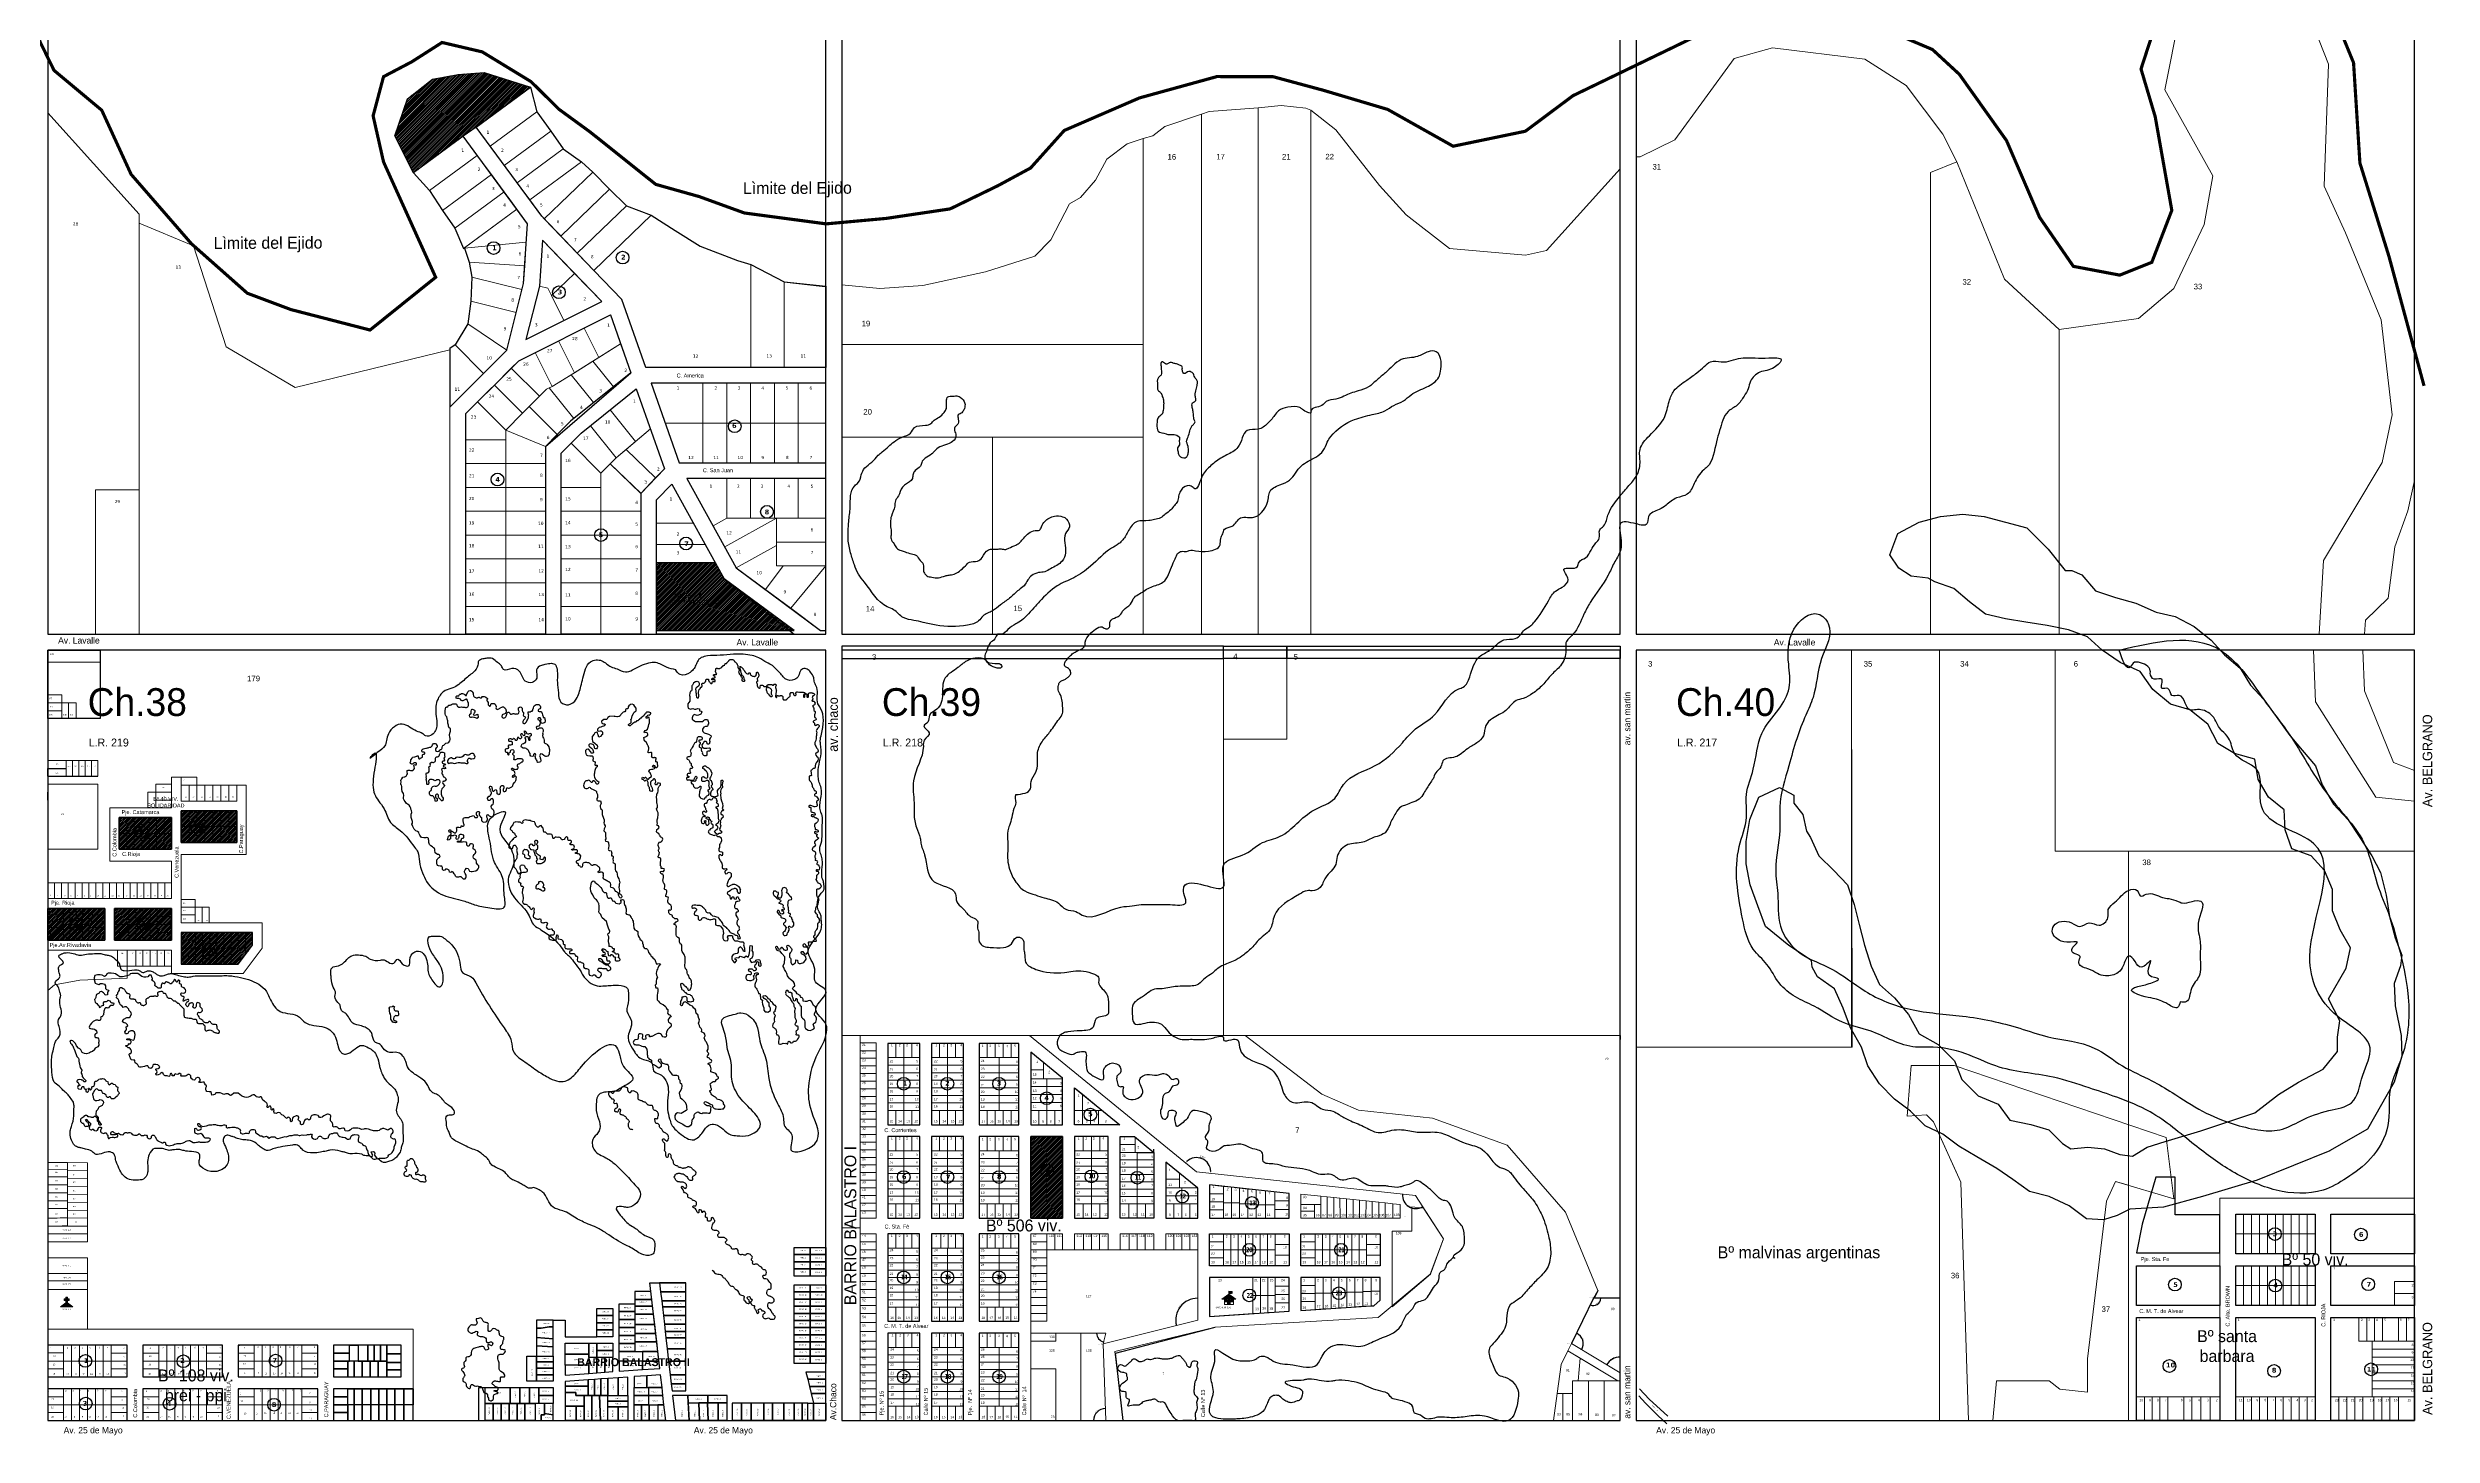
# Model space of a CAD drawing. Header units: millimetres. Extents: x 0 to 6558, y 60 to 10727.
# Drawn here: x 1200 to 4203, y 8412 to 10159 of the extents above; entities that cross this region are included whole.
import ezdxf

# ---------------------------------------------------------------- set-up
doc = ezdxf.new("R2010")
doc.units = ezdxf.units.MM
doc.linetypes.add('ACAD_ISO03W100', pattern=[30, 12, -18])
doc.linetypes.add('ACAD_ISO05W100', pattern=[33, 24, -3, 0, -3, 0, -3])
for name, color, linetype, lineweight in [('0 LAGUNA', 140, 'Continuous', 30), ('0 NOMBRE DE BARRIOS', 251, 'Continuous', 35), ('0 N° CHACRAS', 253, 'Continuous', 35), ('0 N° DE PARCELA', 255, 'Continuous', 25), ('0 SIG - PARCELAS', 252, 'Continuous', 18), ('EQUIPAMIENTOS', 10, 'Continuous', 18), ('nombre de parcelas', 250, 'Continuous', 18), ('plano sin mensura sta. barbara', 50, 'Continuous', 18)]:
    doc.layers.add(name, color=color, linetype=linetype, lineweight=lineweight)
for name, color, linetype in [('0 LIMITES', 7, 'Continuous'), ('0 NOMBRE DE CALLES', 255, 'Continuous'), ('0 N° DE MANZANA', 255, 'Continuous'), ('0 Nº DE LOTE', 251, 'Continuous'), ('0 PROYECTO BALASTRO SUR', 252, 'Continuous'), ('0 SIG - CHACRAS', 253, 'Continuous'), ('0 SIG - MANZANAS', 253, 'Continuous'), ('12ESPECIAL', 7, 'Continuous'), ('PLANO SIN APROBAR PREI', 40, 'Continuous'), ('PLANO SIN MENSURA BALASTRO', 252, 'Continuous'), ('TERRENO MUNICIPAL', 10, 'Continuous')]:
    doc.layers.add(name, color=color, linetype=linetype)
doc.layers.add('auxiliares', color=3, linetype='Continuous', plot=False)
doc.styles.add('ARIAL', font='arial.ttf')
doc.styles.get("Standard").update_dxf_attribs({"font": 'arial.ttf'})
doc.styles.add('STYLE1', font='arial.ttf')
doc.styles.add('taller4', font='', dxfattribs={"height": 0.9})
doc.styles.get('taller4').set_extended_font_data('Arial', italic=True, bold=True)
doc.dimstyles.new('Copia de 1-100', dxfattribs={"dimscale": 200, "dimtxt": 0.05, "dimasz": 0.01, "dimexe": 0.0035, "dimexo": 0.0035, "dimgap": 0.0015, "dimtad": 1, "dimzin": 4, "dimdsep": 46, "dimtxsty": 'ARIAL', "dimblk": 'DOTSMALL', "dimcen": 0.009, "dimdle": 0.0015, "dimclrd": 6, "dimclre": 256, "dimclrt": 6, "dimazin": 0, "dimtfac": 1, "dimtmove": 2, "dimatfit": 2, "dimldrblk": 'DOTSMALL', "dimfxl": 0.035, "dimfxlon": 1, "dimtfillclr": 6, "dimtolj": 2, "dimtzin": 0, "dimlwd": -1, "dimlwe": -1, "dimarcsym": 0})
doc.dimstyles.new('ISO-25', dxfattribs={"dimtxt": 2.5, "dimasz": 2.5, "dimexe": 1.25, "dimexo": 0.625, "dimtad": 1, "dimtxsty": 'Standard', "dimcen": 2.5, "dimadec": 0, "dimazin": 0, "dimtfac": 1, "dimtmove": 0, "dimatfit": 3, "dimfxl": 1, "dimarcsym": 0})
pattern_1 = [(45, (-322.4474, 5693.1154), (-1.122532, 1.122532), [])]

# ---------------------------------------------------------------- blocks, each defined once
blk = doc.blocks.new('IGLESIA')
at = {"linetype": 'Continuous'}
for points in [[(5, 24), (-5, 24), (-39, 0), (39, 0)], [(-5, 49), (-16, 49), (-16, 40), (-5, 40), (-5, 24), (5, 24), (5, 40), (16, 40), (16, 49), (5, 49), (5, 60), (-5, 60)]]:
    blk.add_hatch(color=256, dxfattribs=at).paths.add_polyline_path(points)
for p, q in [((-5, 24), (-39, 0)), ((-39, 0), (39, 0)), ((-16, 49), (-16, 40)), ((-5, 49), (-16, 49)), ((-5, 40), (-16, 40)), ((-5, 60), (-5, 49)), ((-5, 60), (5, 60)), ((-5, 40), (-5, 24)), ((-5, 24), (5, 24)), ((5, 60), (5, 49)), ((5, 49), (16, 49)), ((5, 40), (16, 40)), ((5, 40), (5, 24)), ((5, 24), (39, 0)), ((16, 49), (16, 40))]:
    blk.add_line(p, q, dxfattribs=at)
blk = doc.blocks.new('ESCUELA')
at = {"linetype": 'Continuous'}
blk.add_hatch(color=256, dxfattribs=at).paths.add_polyline_path([(16, 34), (-29, 64), (-74, 34)])
h = blk.add_hatch(color=256, dxfattribs=at)
h.paths.add_polyline_path([(-54, 27), (-54, 16), (-42, 16), (-42, 27)])
h.paths.add_polyline_path([(-21, 27), (-37, 27), (-37, 0), (-21, 0)])
h.paths.add_polyline_path([(-4, 27), (-17, 27), (-17, 16), (-4, 16)])
h = blk.add_hatch(color=130, dxfattribs=at)
edge = h.paths.add_edge_path()
edge.add_spline(control_points=[(-8, 81), (-10, 83), (-14, 85), (-19, 77), (-25, 82), (-29, 85)], knot_values=[0, 0, 0, 0, 2.102185, 3.349937, 7.23201, 7.23201, 7.23201, 7.23201], degree=3, periodic=0)
edge.add_line((-29, 85), (-29, 81))
edge.add_spline(control_points=[(-29, 81), (-25, 78), (-19, 73), (-14, 81), (-10, 79), (-8, 78)], knot_values=[0, 0, 0, 0, 3.882072, 5.129825, 7.23201, 7.23201, 7.23201, 7.23201], degree=3, periodic=0)
edge.add_line((-8, 78), (-8, 81))
edge = h.paths.add_edge_path()
edge.add_spline(control_points=[(-8, 73), (-10, 75), (-14, 77), (-19, 69), (-25, 74), (-29, 77)], knot_values=[0, 0, 0, 0, 2.102185, 3.349937, 7.23201, 7.23201, 7.23201, 7.23201], degree=3, periodic=0)
edge.add_line((-29, 77), (-29, 74))
edge.add_spline(control_points=[(-29, 74), (-25, 70), (-19, 66), (-14, 73), (-10, 71), (-8, 70)], knot_values=[0, 0, 0, 0, 3.882072, 5.129825, 7.23201, 7.23201, 7.23201, 7.23201], degree=3, periodic=0)
edge.add_line((-8, 70), (-8, 73))
for p, q in [((-29, 64), (-74, 34)), ((-74, 34), (16, 34)), ((-29, 64), (-29, 85)), ((-29, 64), (16, 34))]:
    blk.add_line(p, q, dxfattribs=at)
at = {"color": 130, "linetype": 'Continuous'}
blk.add_line((-8, 81), (-8, 70), dxfattribs=at)
at = {"linetype": 'Continuous'}
blk.add_lwpolyline([(0, 34), (0, 0), (-58, 0), (-58, 34)], dxfattribs=at)
for points in [[(-54, 27), (-42, 27), (-42, 16), (-54, 16)], [(-37, 27), (-21, 27), (-21, 0), (-37, 0)], [(-4, 27), (-17, 27), (-17, 16), (-4, 16)]]:
    blk.add_lwpolyline(points, close=True, dxfattribs=at)
at = {"color": 130, "linetype": 'Continuous'}
for points in [[(-29, 85), (-17, 81), (-14, 83), (-8, 81)], [(-29, 81), (-17, 77), (-14, 79), (-8, 78)], [(-29, 77), (-17, 72), (-14, 75), (-8, 73)], [(-29, 74), (-17, 69), (-14, 72), (-8, 70)]]:
    blk.add_spline(points, degree=3, dxfattribs=at)
blk = doc.blocks.new('_DotSmall')
at = {"color": 0, "linetype": 'ByBlock', "const_width": 0.5}
blk.add_lwpolyline([(-0.0625, 0, 1), (0.0625, 0, 1)], format="xyb", close=True, dxfattribs=at)
blk = doc.blocks.new('*D74')
at = {"layer": 'auxiliares', "color": 0, "transparency": 16777216}
blk.add_arc((3146.3, 8584.1), 9.13, 244.1111, 360, dxfattribs=at)
at = {"layer": 'auxiliares', "color": 0, "transparency": 16777216, "xscale": 2, "yscale": 2, "zscale": 2}
for p, rotation in [((3142.3, 8575.9), 154.1111111111119), ((3155.4, 8584.1), 89.99999999999967)]:
    blk.add_blockref('_DotSmall', p, dxfattribs=dict(at, rotation=rotation))
at = {"layer": 'auxiliares', "color": 0, "transparency": 16777216, "insert": (3150.7, 8577.1), "char_height": 1, "attachment_point": 5, "rotation": 32.0556, "style": 'ARIAL'}
blk.add_mtext('\\A2;115°53\'20"', dxfattribs=at)
blk = doc.blocks.new('*D75')
at = {"layer": 'auxiliares', "color": 0, "transparency": 16777216}
blk.add_arc((3118.6, 8527), 14.8, 329.0162, 64.1111, dxfattribs=at)
at = {"layer": 'auxiliares', "color": 0, "transparency": 16777216, "xscale": 2, "yscale": 2, "zscale": 2}
for p, rotation in [((3125, 8540.3), 154.1111111111123), ((3131.3, 8519.4), 239.0162129114214)]:
    blk.add_blockref('_DotSmall', p, dxfattribs=dict(at, rotation=rotation))
at = {"layer": 'auxiliares', "color": 0, "transparency": 16777216, "insert": (3133.5, 8531.4), "char_height": 1, "attachment_point": 5, "rotation": 286.5637, "style": 'ARIAL'}
blk.add_mtext('\\A2;95°5\'42"', dxfattribs=at)
blk = doc.blocks.new('*D76')
at = {"layer": 'auxiliares', "color": 0, "transparency": 16777216}
blk.add_arc((3180, 8490.1), 19.9, 90, 149.0162, dxfattribs=at)
at = {"layer": 'auxiliares', "color": 0, "transparency": 16777216, "xscale": 2, "yscale": 2, "zscale": 2}
for p, rotation in [((3162.9, 8500.3), 239.0162129114217), ((3180, 8510), 359.9999999999999)]:
    blk.add_blockref('_DotSmall', p, dxfattribs=dict(at, rotation=rotation))
at = {"layer": 'auxiliares', "color": 0, "transparency": 16777216, "insert": (3169.8, 8508.1), "char_height": 1, "attachment_point": 5, "rotation": 29.5081, "style": 'ARIAL'}
blk.add_mtext('\\A2;59°0\'58"', dxfattribs=at)
blk = doc.blocks.new('*D72')
at = {"layer": 'auxiliares', "color": 0, "lineweight": -2, "transparency": 16777216}
blk.add_arc((2646.6, 8743.3), 17.9, 1.8526, 132.7196, dxfattribs=at)
at = {"layer": 'auxiliares', "color": 0, "transparency": 16777216}
for points in [[(2634.8, 8756.1), (2634.1, 8756.7), (2632.7, 8754.6)], [(2664.8, 8743.9), (2664, 8743.9), (2664.3, 8741.4)]]:
    blk.add_solid(points, dxfattribs=at)
at = {"layer": 'auxiliares', "color": 0, "transparency": 16777216, "insert": (2654.2, 8761.5), "char_height": 2.5, "attachment_point": 5, "rotation": 337.2861}
blk.add_mtext('147°', dxfattribs=at)
blk = doc.blocks.new('*D73')
at = {"layer": 'auxiliares', "color": 0, "transparency": 16777216}
blk.add_arc((2922.4, 8713.5), 16.5, 173.825, 302.7056, dxfattribs=at)
at = {"layer": 'auxiliares', "color": 0, "transparency": 16777216, "xscale": 2, "yscale": 2, "zscale": 2}
for p, rotation in [((2905.9, 8715.3), 83.82500000000022), ((2931.3, 8699.6), 32.70555555555591)]:
    blk.add_blockref('_DotSmall', p, dxfattribs=dict(at, rotation=rotation))
at = {"layer": 'auxiliares', "color": 0, "transparency": 16777216, "insert": (2914.1, 8700.1), "char_height": 1, "attachment_point": 5, "rotation": 328.2653, "style": 'ARIAL'}
blk.add_mtext('\\A2;128°52\'50"', dxfattribs=at)
blk = doc.blocks.new('*D77')
at = {"layer": 'auxiliares', "color": 0, "transparency": 16777216}
blk.add_arc((2532.3, 8430.1), 15.4, 91.8569, 180, dxfattribs=at)
at = {"layer": 'auxiliares', "color": 0, "transparency": 16777216, "xscale": 2, "yscale": 2, "zscale": 2}
for p, rotation in [((2531.8, 8445.5), 1.856944444444021), ((2516.9, 8430.1), 270.0000000000001)]:
    blk.add_blockref('_DotSmall', p, dxfattribs=dict(at, rotation=rotation))
at = {"layer": 'auxiliares', "color": 0, "transparency": 16777216, "insert": (2520.7, 8441.4), "char_height": 1, "attachment_point": 5, "rotation": 45.9285, "style": 'ARIAL'}
blk.add_mtext('\\A2;88°8\'35"', dxfattribs=at)
blk = doc.blocks.new('*D78')
at = {"layer": 'auxiliares', "color": 0, "transparency": 16777216}
blk.add_arc((2532.2, 8540.1), 11.4, 180, 257.4583, dxfattribs=at)
at = {"layer": 'auxiliares', "color": 0, "transparency": 16777216, "xscale": 2, "yscale": 2, "zscale": 2}
for p, rotation in [((2520.8, 8540.1), 89.99999999999919), ((2529.7, 8529), 347.458344955562)]:
    blk.add_blockref('_DotSmall', p, dxfattribs=dict(at, rotation=rotation))
at = {"layer": 'auxiliares', "color": 0, "transparency": 16777216, "insert": (2523.9, 8533.5), "char_height": 1, "attachment_point": 5, "rotation": 308.7292, "style": 'ARIAL'}
blk.add_mtext('\\A2;77°27\'30"', dxfattribs=at)
blk = doc.blocks.new('*D79')
at = {"layer": 'auxiliares', "color": 0, "transparency": 16777216}
blk.add_arc((2648, 8556.5), 27.7, 90, 194.1515, dxfattribs=at)
at = {"layer": 'auxiliares', "color": 0, "transparency": 16777216, "xscale": 2, "yscale": 2, "zscale": 2}
for p, rotation in [((2648, 8584.2), 359.9999999999999), ((2621.1, 8549.7), 284.1514949585683)]:
    blk.add_blockref('_DotSmall', p, dxfattribs=dict(at, rotation=rotation))
at = {"layer": 'auxiliares', "color": 0, "transparency": 16777216, "insert": (2625.5, 8574), "char_height": 1, "attachment_point": 5, "rotation": 52.0757, "style": 'ARIAL'}
blk.add_mtext('\\A2;104°9\'5"', dxfattribs=at)

msp = doc.modelspace()

# ---------------------------------------------------------------- hatches: boundary and pattern name
at = {"layer": 'TERRENO MUNICIPAL'}
h = msp.add_hatch(dxfattribs=at)
h.set_pattern_fill('ANSI31', color=256, scale=0.5)
h.set_pattern_definition(pattern_1)
h.paths.add_polyline_path([(1739.321, 10058.747), (1723.01, 10047.205), (1660.548, 10001.152), (1636.979, 10047.578), (1652.879, 10094.356), (1684.375, 10119.095), (1716.951, 10124.996), (1749.627, 10127.293), (1807.751, 10109.168)])
h = msp.add_hatch(dxfattribs=at)
h.set_pattern_fill('ANSI31', color=256, scale=0.5)
h.set_pattern_definition(pattern_1)
edge = h.paths.add_edge_path()
edge.add_line((2051.919, 9490.124), (2040.82, 9510.175))
edge.add_line((2040.82, 9510.175), (1966.679, 9510.175))
edge.add_line((1966.679, 9510.175), (1966.679, 9425.105))
edge.add_line((1966.679, 9425.105), (2139.787, 9425.105))
edge.add_line((2139.787, 9425.105), (2051.919, 9490.124))
edge.add_line((2051.919, 9490.124), (2040.82, 9510.175))
h = msp.add_hatch(dxfattribs=at)
h.set_pattern_fill('ANSI31', color=256, scale=0.5)
h.set_pattern_definition(pattern_1)
h.paths.add_polyline_path([(1283.979, 9074.855), (1355.979, 9074.855), (1355.979, 9034.855), (1283.979, 9034.855)])
h.paths.add_polyline_path([(1367.936, 9044.855), (1367.936, 9004.855), (1439.936, 9004.855), (1457.936, 9028.855), (1457.936, 9044.855)])
h.paths.add_polyline_path([(1199.979, 9074.855), (1271.979, 9074.855), (1271.979, 9034.855), (1199.979, 9034.855)])
h.paths.add_polyline_path([(1290.136, 9189.465), (1355.936, 9189.465), (1355.936, 9149.465), (1290.136, 9149.465)])
h.paths.add_polyline_path([(1367.936, 9198.045), (1437.936, 9198.045), (1437.936, 9158.045), (1367.936, 9158.045)])
h = msp.add_hatch(dxfattribs=at)
h.set_pattern_fill('ANSI31', color=256, scale=0.5)
h.set_pattern_definition(pattern_1)
h.paths.add_polyline_path([(2477.979, 8685.105), (2437.979, 8685.105), (2437.979, 8787.605), (2477.979, 8787.605)])

# ---------------------------------------------------------------- linework, layer by layer
at = {"layer": '0 LAGUNA'}
for p, q in [((3216.353, 8456.981), (3204.299, 8470.108)), ((3216.353, 8456.981), (3204.299, 8470.108)), ((3211.913, 8452.159), (3203.517, 8461.271)), ((3211.913, 8452.159), (3203.517, 8461.271)), ((3227.596, 8436.488), (3211.913, 8452.159)), ((3227.596, 8436.488), (3211.913, 8452.159)), ((3240.162, 8435.508), (3216.353, 8456.981)), ((3240.162, 8435.508), (3216.353, 8456.981)), ((3238.709, 8425.874), (3227.596, 8436.488)), ((3238.709, 8425.874), (3227.596, 8436.488))]:
    msp.add_line(p, q, dxfattribs=at)
for points in [[(4073.434, 8769.625), (3981.887, 8733.029), (3913.227, 8712.444), (3864.021, 8698.721), (3821.681, 8696.433), (3805.66, 8688.428), (3788.495, 8682.71), (3766.947, 8684.174), (3745.511, 8700.618), (3720.249, 8712.441), (3695.518, 8718.631), (3674.215, 8733.668), (3654.452, 8747.429), (3628.925, 8762.067), (3606.346, 8775.563), (3586.451, 8790.732), (3564.137, 8801.412), (3545.384, 8819.529), (3525.488, 8834.698), (3506.603, 8854.224), (3491.675, 8876.963), (3483.786, 8900.366), (3470.134, 8924.647), (3460.705, 8949.325), (3449.868, 8973.871), (3428.565, 8988.907), (3421.738, 9001.047), (3420.942, 9009.494), (3392.2, 9028.091), (3362.928, 9052.319), (3353.367, 9078.405), (3343.805, 9104.491), (3338.467, 9130.976), (3338.628, 9159.399), (3343.145, 9186.813), (3354.702, 9214.89), (3380.523, 9227.268), (3398.479, 9217.598), (3398.479, 9207.598), (3409.795, 9193.04), (3414.602, 9172.187), (3419.622, 9164.138), (3430.326, 9141), (3449.079, 9122.883), (3466.425, 9104.632), (3474.446, 9079.821), (3481.059, 9054.877), (3487.805, 9028.525), (3495.959, 9002.306), (3506.663, 8979.169), (3525.283, 8962.459), (3542.894, 8941.393), (3556.547, 8917.113), (3580.533, 8903.75), (3600.96, 8882.949), (3610.256, 8859.679), (3630.683, 8838.878), (3655.811, 8828.464), (3670.474, 8808.54), (3696.949, 8803.083), (3719.836, 8796.221), (3737.001, 8779.067), (3747.299, 8772.205), (3769.042, 8774.492), (3789.64, 8772.205), (3809.093, 8765.343), (3825.114, 8763.056), (3843.423, 8774.492), (3866.31, 8781.354), (3910.939, 8795.077), (3934.97, 8803.083), (3979.156, 8817.527), (4009.065, 8840.668), (4034.151, 8856.096), (4065.025, 8872.488), (4083.357, 8894.665), (4083.357, 8912.985), (4086.252, 8933.234), (4071.779, 8961.197), (4093.97, 8999.766), (4099.373, 9025.357), (4086.646, 9047.984), (4076.747, 9072.024), (4076.747, 9098.893), (4066.848, 9122.933), (4049.878, 9141.317), (4025.837, 9149.802), (4017.353, 9173.842), (4015.938, 9199.297), (3996.14, 9214.852), (3983.413, 9237.479), (3979.171, 9262.933), (3953.716, 9270.004), (3932.504, 9282.731), (3919.777, 9306.771), (3897.151, 9325.155), (3873.11, 9332.226), (3850.484, 9350.61), (3834.928, 9373.236), (3809.474, 9384.549), (3786.848, 9400.105), (3768.464, 9417.075), (3744.423, 9425.559), (3717.555, 9431.216), (3690.686, 9435.458), (3665.231, 9439.701), (3639.777, 9445.357), (3619.979, 9460.913), (3600.181, 9477.883), (3576.14, 9486.367), (3567.656, 9490.61), (3546.444, 9493.438), (3530.888, 9503.337), (3530.888, 9503.337), (3519.575, 9520.307), (3529.474, 9547.176), (3556.343, 9561.317), (3583.211, 9568.388), (3611.494, 9571.216), (3638.363, 9568.388), (3665.231, 9561.317), (3692.1, 9554.246), (3718.969, 9527.378), (3740.181, 9500.509), (3748.666, 9500.509), (3761.393, 9494.852), (3778.363, 9475.054), (3803.817, 9466.569), (3829.272, 9459.499), (3854.726, 9448.186), (3878.767, 9442.529), (3902.807, 9429.802), (3924.019, 9412.832), (3940.989, 9394.448), (3960.787, 9377.479), (3973.514, 9356.266), (3990.484, 9337.883), (4006.039, 9316.67), (4023.009, 9292.63), (4038.565, 9274.246), (4055.534, 9254.448), (4064.019, 9230.408), (4078.161, 9206.367), (4096.545, 9186.569), (4110.686, 9165.357), (4126.241, 9141.317), (4137.555, 9120.105), (4144.625, 9091.822), (4148.868, 9064.953), (4155.938, 9038.085), (4164.403, 9016.158), (4162.473, 9002.658), (4154.754, 8980.481), (4155.719, 8952.519), (4163.438, 8914.914), (4164.403, 8888.88), (4154.754, 8856.096), (4121.05, 8797.037), (4073.016, 8769.704)], [(2014.897, 9359.925), (2015.748, 9360.492), (2016.713, 9360.832), (2017.849, 9360.946), (2018.587, 9360.492), (2019.268, 9360.152), (2019.723, 9359.358), (2020.234, 9358.393), (2020.234, 9357.089), (2020.234, 9355.954), (2019.666, 9355.16), (2017.747, 9353.489), (2016.575, 9352.87), (2015.763, 9351.053), (2015.763, 9351.053), (2016.232, 9349.039), (2016.216, 9346.917), (2016.305, 9345.68), (2016.513, 9343.598), (2016.513, 9343.598), (2016.824, 9340.779), (2018.11, 9340.165), (2019.563, 9340.332), (2019.899, 9342.231), (2019.944, 9343.784), (2019.452, 9345.358), (2019.507, 9347.424), (2020.01, 9348.931), (2020.279, 9350.665), (2020.598, 9350.959), (2021.063, 9351.327), (2021.627, 9351.694), (2021.823, 9352.086), (2021.848, 9352.502), (2022.093, 9353.041), (2022.534, 9353.359), (2023.123, 9353.604), (2023.564, 9353.874), (2023.785, 9354.217), (2023.883, 9354.633), (2023.907, 9355.221), (2023.932, 9355.539), (2023.887, 9356.09), (2023.543, 9356.409), (2023.519, 9356.678), (2023.519, 9357.217), (2023.519, 9357.486), (2023.764, 9357.952), (2024.083, 9358.319), (2024.573, 9358.54), (2025.063, 9358.564), (2025.578, 9358.564), (2026.363, 9358.613), (2027, 9358.907), (2027.49, 9359.544), (2027.743, 9360.07), (2028.481, 9360.501), (2028.635, 9361.054), (2028.728, 9361.392), (2028.882, 9361.884), (2028.882, 9362.253), (2028.882, 9362.714), (2028.882, 9362.714), (2029.251, 9363.329), (2029.528, 9363.698), (2029.928, 9363.729), (2030.451, 9363.821), (2030.82, 9363.821), (2031.251, 9363.821), (2031.251, 9363.821), (2031.897, 9363.636), (2032.051, 9363.052), (2032.051, 9363.052), (2032.144, 9362.437), (2032.144, 9362.437), (2032.144, 9361.823), (2032.297, 9361.423), (2032.482, 9361.054), (2032.544, 9360.716), (2033.19, 9360.163), (2033.611, 9359.802), (2033.611, 9359.802), (2033.99, 9359.21), (2033.99, 9359.21), (2034.482, 9358.656), (2034.852, 9358.38), (2035.498, 9358.38), (2036.082, 9358.38), (2036.575, 9358.441), (2036.698, 9358.841), (2036.667, 9359.179), (2036.667, 9359.179), (2036.729, 9359.947), (2036.913, 9360.286), (2036.913, 9360.286), (2037.775, 9360.839), (2038.206, 9360.839), (2038.698, 9360.839), (2039.591, 9360.624), (2040.36, 9360.9), (2040.36, 9360.9), (2040.637, 9361.607), (2040.637, 9362.038), (2040.637, 9362.038), (2040.483, 9362.468), (2040.114, 9362.653), (2039.621, 9362.653), (2039.129, 9362.653), (2038.729, 9362.653), (2037.56, 9362.714), (2037.56, 9362.714), (2036.366, 9363.001), (2036.151, 9363.524), (2036.305, 9364.139), (2036.551, 9364.661), (2036.551, 9364.661), (2037.043, 9365.092), (2037.628, 9365.092), (2037.628, 9365.092), (2038.243, 9365.092), (2038.828, 9365.092), (2039.259, 9365.184), (2039.843, 9365.338), (2039.843, 9365.338), (2040.305, 9365.799), (2040.367, 9366.26), (2040.367, 9366.26), (2040.028, 9366.905), (2039.597, 9367.213), (2039.105, 9367.428), (2038.705, 9367.674), (2038.366, 9368.074), (2038.366, 9368.658), (2038.52, 9369.119), (2038.52, 9369.119), (2039.136, 9369.549), (2039.567, 9369.549), (2039.967, 9369.549), (2040.428, 9369.549), (2040.767, 9369.549), (2041.32, 9369.549), (2041.782, 9369.611), (2042.239, 9369.934), (2042.457, 9370.088), (2042.282, 9370.494), (2042.282, 9370.494), (2041.807, 9370.924), (2041.592, 9371.291), (2041.505, 9371.592), (2041.484, 9371.851), (2041.398, 9372.088), (2041.074, 9372.755), (2040.945, 9373.057), (2040.902, 9373.359), (2040.88, 9373.703), (2040.88, 9373.94), (2040.88, 9374.242), (2040.88, 9374.242), (2041.141, 9375.026), (2041.184, 9375.565), (2041.227, 9375.888), (2041.292, 9376.211), (2041.335, 9376.642), (2041.464, 9376.9), (2041.809, 9377.159), (2042.197, 9377.331), (2042.435, 9377.374), (2042.693, 9377.374), (2042.974, 9377.374), (2043.448, 9377.266), (2043.448, 9377.266), (2043.901, 9377.266), (2044.311, 9377.245), (2044.742, 9377.245), (2045.41, 9377.245), (2045.863, 9377.245), (2046.359, 9377.245), (2046.898, 9377.568), (2047.372, 9377.934), (2048.779, 9378.674), (2048.908, 9379.041), (2049.339, 9379.407), (2049.663, 9379.644), (2050.051, 9379.988), (2050.245, 9380.268), (2050.461, 9380.635), (2050.763, 9380.871), (2051.237, 9380.915), (2051.646, 9381.108), (2052.401, 9381.466), (2052.363, 9381.869), (2052.363, 9381.869), (2052.493, 9382.321), (2052.687, 9382.666), (2052.838, 9382.946), (2053.183, 9383.269), (2053.485, 9383.463), (2053.485, 9383.463), (2054.067, 9383.485), (2054.649, 9383.485), (2054.649, 9383.485), (2054.929, 9383.894), (2054.929, 9383.894), (2055.275, 9384.368), (2055.619, 9384.669), (2055.814, 9384.928), (2056.158, 9385.251), (2056.439, 9385.531), (2056.913, 9385.789), (2056.913, 9385.789), (2057.28, 9386.177), (2057.28, 9386.177), (2057.754, 9386.651), (2057.754, 9386.651), (2057.819, 9387.082), (2058.099, 9387.556), (2058.336, 9387.956), (2058.767, 9388.094), (2059.242, 9388.353), (2059.738, 9388.439), (2060.169, 9388.482), (2060.493, 9388.482), (2061.139, 9388.482), (2061.528, 9388.46), (2062.261, 9388.31), (2062.606, 9388.267), (2063.037, 9387.986), (2063.986, 9387.362), (2064.503, 9386.759), (2064.632, 9386.285), (2064.719, 9385.962), (2065.107, 9385.38), (2065.344, 9385.272), (2065.991, 9385.014), (2066.293, 9384.648), (2066.681, 9384.282), (2067.285, 9383.765), (2067.608, 9383.161), (2067.759, 9382.903), (2068.147, 9382.429), (2068.32, 9382.149), (2068.729, 9381.223), (2068.995, 9380.713), (2068.973, 9380.26), (2068.973, 9379.916), (2068.973, 9379.55), (2068.973, 9379.162), (2068.995, 9378.645), (2068.995, 9378.645), (2069.383, 9377.676), (2069.383, 9377.676), (2070.202, 9376.943), (2070.31, 9376.297), (2070.31, 9376.039), (2070.617, 9375.5), (2070.617, 9375.122), (2070.617, 9375.122), (2070.65, 9374.81), (2070.65, 9374.81), (2070.666, 9374.564), (2070.666, 9374.564), (2070.65, 9374.187), (2070.65, 9374.187), (2070.354, 9373.957), (2070.189, 9373.76), (2070.079, 9373.244), (2069.928, 9372.543), (2070.171, 9372.229), (2070.171, 9371.951), (2070.171, 9371.651), (2070.194, 9371.374), (2070.194, 9371.374), (2070.656, 9371.005), (2070.656, 9371.005), (2070.772, 9370.659), (2070.818, 9370.312), (2070.818, 9370.312), (2071.789, 9369.458), (2072.176, 9368.68), (2072.155, 9368.091), (2072.635, 9367.341), (2072.899, 9366.928), (2073.435, 9366.627), (2074, 9366.311), (2074.179, 9365.742), (2074.407, 9365.314), (2074.407, 9364.885), (2074.407, 9364.885), (2074.264, 9364.171), (2074.264, 9364.171), (2074.179, 9363.629), (2074.179, 9363.629), (2073.807, 9362.972), (2073.807, 9362.972), (2073.836, 9362.43), (2073.836, 9362.43), (2073.836, 9362.43), (2074.126, 9361.866), (2074.447, 9361.486), (2074.747, 9361.386), (2075.108, 9361.326), (2075.108, 9361.326), (2075.528, 9361.266), (2075.789, 9361.206), (2076.049, 9361.206), (2076.269, 9361.186), (2076.49, 9361.146), (2076.79, 9361.146), (2077.03, 9361.146), (2077.251, 9361.146), (2077.251, 9361.146), (2077.551, 9361.206), (2077.872, 9361.406), (2077.872, 9361.406), (2077.872, 9361.406), (2078.012, 9361.847), (2078.012, 9361.847), (2077.952, 9362.147), (2077.952, 9362.147), (2077.671, 9362.387), (2077.671, 9362.387), (2077.391, 9362.647), (2077.391, 9362.647), (2077.151, 9362.967), (2076.93, 9363.307), (2076.87, 9363.567), (2076.73, 9363.887), (2076.81, 9364.428), (2076.79, 9365.008), (2076.61, 9365.268), (2076.45, 9365.568), (2076.289, 9365.948), (2076.369, 9366.569), (2076.209, 9367.009), (2075.628, 9367.469), (2074.967, 9367.769), (2074.607, 9368.029), (2074.246, 9368.409), (2074.106, 9368.77), (2074.046, 9369.29), (2073.906, 9369.75), (2073.766, 9370.585), (2073.688, 9371.054), (2073.204, 9371.388), (2073.163, 9371.951), (2073.043, 9372.473), (2072.922, 9373.155), (2072.802, 9373.637), (2072.842, 9374.481), (2072.52, 9375.485), (2072.52, 9375.485), (2072.118, 9376.529), (2071.716, 9377.372), (2071.716, 9378.215), (2071.716, 9378.215), (2071.636, 9379.058), (2071.636, 9379.058), (2071.998, 9379.54), (2072.517, 9379.57), (2072.723, 9379.339), (2073.407, 9378.915), (2073.904, 9378.325), (2074.682, 9377.673), (2075.088, 9377.332), (2075.241, 9376.71), (2075.832, 9376.057), (2076.236, 9375.747), (2076.61, 9375.094), (2076.827, 9374.66), (2077.231, 9374.038), (2077.48, 9373.666), (2077.48, 9373.666), (2078.04, 9372.951), (2078.133, 9372.578), (2078.133, 9372.578), (2078.506, 9372.113), (2078.91, 9371.553), (2078.91, 9371.553), (2079.999, 9370.746), (2080.971, 9370.361), (2081.717, 9370.361), (2081.717, 9370.361), (2082.37, 9370.393), (2082.37, 9370.393), (2082.37, 9370.393), (2082.774, 9370.983), (2082.774, 9370.983), (2082.898, 9371.449), (2082.898, 9371.449), (2083.24, 9371.666), (2083.24, 9371.666), (2083.893, 9371.666), (2084.267, 9371.573), (2084.267, 9371.573), (2084.64, 9371.231), (2084.702, 9370.703), (2084.702, 9370.361), (2084.702, 9370.361), (2084.826, 9369.15), (2084.826, 9369.15), (2085.168, 9368.56), (2086.039, 9368.094), (2086.536, 9368.032), (2087.345, 9367.597), (2087.345, 9367.597), (2088.091, 9367.379), (2089.335, 9367.007), (2089.335, 9367.007), (2089.895, 9367.193), (2090.299, 9367.317), (2090.672, 9367.379), (2091.045, 9367.628), (2091.511, 9367.876), (2091.511, 9367.876), (2091.916, 9368.342), (2091.916, 9368.342), (2091.916, 9369.057), (2091.916, 9369.523), (2091.916, 9369.523), (2092.32, 9369.958), (2092.32, 9369.958), (2092.32, 9370.89), (2092.32, 9370.89), (2092.475, 9371.666), (2092.475, 9371.666), (2092.538, 9372.194), (2092.538, 9372.194), (2093.222, 9372.567), (2093.75, 9372.412), (2093.75, 9372.412), (2094.559, 9371.511), (2094.745, 9370.921), (2094.807, 9370.517), (2094.963, 9369.864), (2095.243, 9369.367), (2095.367, 9368.715), (2095.305, 9368.032), (2095.118, 9366.82), (2095.15, 9366.385), (2094.714, 9365.826), (2094.714, 9365.826), (2094.186, 9365.298), (2094.186, 9365.298), (2093.479, 9364.96), (2093.17, 9364.412), (2093.17, 9363.863), (2093.204, 9363.452), (2093.616, 9362.869), (2093.616, 9362.869), (2093.822, 9362.354), (2093.89, 9361.874), (2093.856, 9361.325), (2093.856, 9361.325), (2093.65, 9360.743), (2093.65, 9360.743), (2093.066, 9360.537), (2093.066, 9360.537), (2092.62, 9359.954), (2092.655, 9359.577), (2092.689, 9358.788), (2092.715, 9358.203), (2092.715, 9358.203), (2093.238, 9357.656), (2093.238, 9357.656), (2093.273, 9356.913), (2093.194, 9356.435), (2093.459, 9355.852), (2093.486, 9355.242), (2093.565, 9354.923), (2093.645, 9354.631), (2093.698, 9354.313), (2093.698, 9354.313), (2093.964, 9353.677), (2093.964, 9353.677), (2094.575, 9353.146), (2094.575, 9353.146), (2094.973, 9352.854), (2095.663, 9352.244), (2096.38, 9352.085), (2096.38, 9352.085), (2096.778, 9352.244), (2096.885, 9352.562), (2096.885, 9352.562), (2096.938, 9352.907), (2096.938, 9352.907), (2096.938, 9353.332), (2096.938, 9353.332), (2096.938, 9353.332), (2096.964, 9353.862), (2096.991, 9354.313), (2096.991, 9354.313), (2096.805, 9354.631), (2096.911, 9355.215), (2096.911, 9355.215), (2097.363, 9355.666), (2097.363, 9355.666), (2097.734, 9356.09), (2098.265, 9356.197), (2098.557, 9356.197), (2098.903, 9356.17), (2099.38, 9356.117), (2099.893, 9356.06), (2100.814, 9355.719), (2100.814, 9355.719), (2101.186, 9355.162), (2101.186, 9355.162), (2101.345, 9354.844), (2101.345, 9354.844), (2101.823, 9354.578), (2101.823, 9354.578), (2102.567, 9354.287), (2102.965, 9354.393), (2103.576, 9354.472), (2103.948, 9354.499), (2104.479, 9354.366), (2104.85, 9354.021), (2105.143, 9353.703), (2105.249, 9353.305), (2105.302, 9352.642), (2104.925, 9351.787), (2104.558, 9351.531), (2104.558, 9351.238), (2104.521, 9351), (2104.503, 9350.707), (2104.65, 9350.396), (2105.199, 9349.019), (2105.57, 9347.989), (2105.57, 9347.083), (2105.57, 9347.083), (2105.941, 9346.424), (2105.941, 9346.424), (2106.725, 9345.642), (2107.178, 9345.189), (2107.961, 9344.571), (2108.209, 9343.83), (2109.074, 9343.212), (2109.198, 9342.348), (2109.981, 9341.895), (2110.723, 9341.73), (2111.918, 9341.73), (2112.454, 9342.471), (2112.331, 9343.171), (2111.918, 9343.83), (2111.383, 9344.448), (2111.383, 9345.148), (2111.383, 9345.889), (2111.3, 9346.919), (2111.465, 9347.742), (2111.548, 9348.277), (2111.63, 9348.936), (2111.63, 9349.472), (2111.424, 9350.172), (2111.218, 9350.625), (2111.218, 9350.625), (2110.558, 9351.284), (2109.981, 9351.778), (2109.445, 9352.231), (2108.002, 9352.642), (2108.002, 9352.642), (2106.766, 9353.548), (2105.735, 9354.413), (2105.735, 9354.413), (2105.653, 9355.113), (2105.653, 9355.113), (2105.788, 9355.621), (2105.923, 9356.129), (2106.264, 9356.52), (2106.851, 9356.52), (2107.337, 9356.561), (2107.681, 9356.783), (2107.924, 9356.945), (2108.248, 9357.107), (2108.652, 9357.127), (2109.037, 9357.127), (2109.502, 9357.127), (2109.927, 9357.127), (2110.332, 9357.026), (2110.899, 9356.965), (2111.344, 9356.884), (2111.85, 9356.723), (2112.498, 9356.258), (2112.862, 9356.076), (2112.862, 9356.076), (2113.565, 9355.825), (2113.565, 9355.825), (2113.854, 9355.88), (2114.154, 9356.165), (2114.176, 9356.555), (2114.501, 9356.967), (2114.892, 9357.205), (2115.629, 9357.205), (2116.302, 9357.205), (2116.909, 9356.815), (2117.148, 9356.317), (2117.148, 9355.753), (2116.931, 9355.06), (2116.822, 9354.67), (2116.584, 9354.042), (2116.454, 9353.738), (2116.41, 9353.196), (2116.519, 9352.698), (2116.627, 9352.395), (2116.866, 9352.07), (2117.447, 9349.996), (2117.68, 9349.163), (2117.203, 9348.388), (2117.154, 9347.56), (2117.154, 9346.878), (2116.862, 9346.147), (2116.91, 9345.416), (2116.91, 9344.539), (2116.91, 9343.954), (2116.91, 9343.954), (2116.569, 9343.126), (2116.569, 9341.908), (2116.569, 9341.908), (2116.811, 9341.164), (2117.043, 9340.633), (2117.508, 9340.633), (2117.906, 9340.998), (2118.173, 9341.243), (2117.972, 9341.86), (2118.006, 9342.291), (2118.043, 9342.772), (2118.635, 9342.986), (2119.205, 9342.969), (2119.536, 9342.96), (2119.536, 9342.96), (2119.89, 9342.628), (2120.035, 9342.491), (2120.46, 9342.497), (2120.884, 9342.497), (2121.079, 9342.644), (2121.405, 9342.644), (2121.665, 9342.644), (2121.91, 9342.644), (2122.187, 9342.742), (2122.431, 9342.839), (2122.855, 9342.904), (2123.115, 9342.904), (2123.441, 9342.937), (2123.995, 9342.872), (2124.484, 9342.725), (2124.484, 9342.725), (2124.999, 9342.571), (2125.233, 9342.27), (2125.233, 9342.27), (2125.477, 9341.895), (2125.477, 9341.895), (2125.592, 9341.423), (2125.575, 9341.228), (2125.51, 9340.87), (2125.494, 9340.626), (2125.445, 9340.366), (2125.625, 9339.619), (2125.671, 9339.138), (2125.763, 9338.589), (2125.9, 9338.268), (2125.9, 9338.268), (2126.083, 9337.902), (2126.542, 9337.605), (2127.091, 9337.582), (2127.55, 9337.582), (2127.802, 9337.582), (2128.122, 9337.582), (2128.122, 9337.582), (2128.924, 9337.582), (2128.924, 9337.582), (2129.657, 9337.719), (2130.07, 9337.948), (2130.505, 9338.223), (2130.826, 9338.452), (2131.1, 9338.658), (2131.284, 9338.978), (2131.536, 9339.275), (2131.788, 9339.71), (2132.223, 9340.145), (2132.658, 9340.488), (2133.391, 9340.946), (2134.102, 9341.427), (2134.612, 9341.864), (2134.703, 9342.322), (2134.726, 9342.688), (2134.818, 9343.1), (2134.818, 9343.397), (2134.887, 9343.947), (2134.726, 9344.404), (2134.635, 9344.702), (2134.635, 9345.297), (2135.187, 9345.956), (2135.313, 9346.459), (2135.619, 9346.693), (2136.158, 9346.801), (2136.446, 9346.837), (2136.896, 9346.927), (2137.148, 9346.927), (2137.597, 9346.873), (2137.921, 9346.819), (2138.155, 9346.675), (2138.155, 9346.675), (2138.766, 9346.262), (2138.964, 9346.028), (2139.072, 9345.31), (2139.162, 9344.807), (2139.216, 9344.268), (2139.252, 9343.854), (2139.827, 9343.387), (2140.349, 9343.172), (2141.554, 9343.028), (2142.039, 9343.333), (2142.345, 9343.747), (2142.489, 9344.196), (2142.381, 9344.609), (2142.381, 9344.609), (2142.165, 9345.292), (2142.111, 9345.489), (2142.039, 9345.992), (2142.039, 9346.442), (2142.219, 9346.801), (2142.381, 9347.142), (2142.633, 9347.394), (2143.316, 9347.681), (2143.316, 9347.681), (2144.197, 9347.753), (2145.643, 9347.317), (2146.298, 9347.204), (2146.727, 9347.046), (2147.156, 9347.069), (2147.562, 9347.159), (2147.562, 9347.159), (2148.578, 9347.362), (2149.458, 9347.227), (2150.135, 9347.294), (2150.79, 9347.182), (2151.422, 9347.069), (2151.874, 9346.888), (2152.235, 9346.798), (2153.229, 9346.69), (2153.578, 9346.182), (2153.705, 9345.643), (2153.641, 9345.009), (2153.102, 9344.692), (2152.562, 9344.47), (2151.927, 9344.185), (2151.64, 9343.353), (2151.467, 9342.848), (2151.815, 9342.083), (2151.815, 9341.709), (2151.865, 9341.311), (2151.912, 9340.937), (2152.413, 9340.838), (2152.413, 9340.838), (2152.936, 9340.963), (2153.186, 9341.261), (2153.285, 9341.66), (2153.26, 9342.182), (2153.235, 9342.656), (2153.26, 9343.029), (2153.26, 9343.577), (2153.26, 9343.9), (2153.41, 9344.174), (2153.41, 9344.174), (2154.008, 9344.921), (2154.382, 9345.195), (2154.56, 9345.325), (2155.154, 9345.17), (2155.611, 9345.05), (2155.802, 9344.747), (2155.927, 9344.199), (2155.902, 9343.751), (2155.852, 9343.228), (2155.827, 9342.83), (2155.827, 9342.083), (2155.827, 9341.685), (2155.927, 9341.286), (2156.276, 9341.062), (2156.276, 9341.062), (2156.899, 9340.838), (2157.347, 9340.863), (2157.671, 9341.112), (2157.871, 9341.51), (2157.995, 9342.158), (2157.945, 9342.78), (2157.896, 9343.303), (2157.896, 9343.95), (2157.945, 9344.647), (2157.945, 9345.145), (2157.945, 9345.494), (2158.354, 9346.1), (2159.176, 9346.324), (2159.8, 9346.573), (2160.173, 9346.622), (2160.622, 9346.622), (2161.17, 9346.697), (2161.668, 9346.622), (2162.516, 9346.473), (2162.84, 9346.174), (2163.438, 9346.05), (2163.762, 9345.826), (2164.484, 9345.776), (2165.282, 9345.402), (2165.357, 9344.88), (2165.307, 9344.083), (2165.157, 9343.311), (2164.759, 9343.012), (2164.186, 9342.838), (2163.288, 9342.589), (2162.948, 9341.537), (2162.672, 9340.685), (2163.144, 9340.047), (2163.301, 9339.105), (2163.262, 9338.36), (2163.144, 9337.85), (2162.79, 9337.301), (2162.349, 9336.615), (2162.359, 9336.203), (2162.359, 9336.203), (2162.908, 9335.928), (2163.379, 9335.928), (2163.929, 9335.889), (2163.929, 9335.889), (2164.597, 9335.85), (2165.068, 9335.732), (2165.068, 9335.732), (2165.617, 9334.634), (2165.617, 9334.634), (2166.159, 9333.552), (2165.814, 9332.516), (2165.774, 9331.888), (2165.5, 9331.418), (2165.5, 9331.418), (2164.754, 9330.751), (2164.754, 9330.751), (2164.008, 9330.594), (2164.008, 9330.594), (2163.475, 9330.199), (2163.2, 9329.792), (2163.265, 9329.48), (2163.298, 9329.019), (2164.083, 9327.778), (2164.728, 9326.758), (2164.641, 9325.875), (2164.514, 9324.692), (2164.872, 9324.009), (2165.816, 9323.456), (2166.141, 9322.741), (2166.271, 9321.668), (2166.239, 9320.692), (2165.946, 9319.944), (2165.656, 9318.848), (2165.46, 9317.803), (2165.46, 9316.498), (2165.917, 9315.389), (2166.701, 9314.866), (2167.365, 9314.425), (2167.365, 9314.425), (2167.746, 9313.039), (2167.028, 9312.452), (2166.405, 9311.943), (2165.395, 9311.669), (2164.676, 9311.146), (2164.676, 9311.146), (2163.863, 9310.513), (2163.863, 9309.549), (2163.863, 9309.549), (2164.828, 9309.099), (2164.828, 9309.099), (2165.343, 9308.327), (2165.472, 9306.976), (2165.472, 9306.976), (2165.987, 9305.626), (2165.987, 9305.626), (2166.824, 9305.433), (2166.824, 9305.433), (2167.725, 9305.883), (2167.725, 9305.883), (2168.948, 9306.591), (2169.721, 9306.398), (2170.493, 9306.012), (2171.459, 9305.433), (2171.33, 9304.661), (2170.815, 9303.054), (2169.978, 9302.282), (2169.335, 9301.446), (2169.335, 9301.446), (2168.24, 9300.16), (2168.24, 9300.16), (2167.774, 9298.673), (2168.317, 9296.774), (2168.136, 9295.327), (2168.136, 9294.332), (2168.045, 9292.704), (2167.774, 9291.258), (2167.774, 9289.991), (2167.774, 9288.725), (2167.321, 9286.555), (2166.868, 9285.379), (2166.868, 9285.379), (2165.963, 9283.932), (2165.963, 9283.932), (2165.963, 9281.671), (2166.235, 9280.586), (2166.597, 9279.501), (2167.412, 9278.235), (2168.136, 9277.24), (2168.136, 9277.24), (2169.403, 9275.884), (2169.403, 9275.884), (2169.856, 9274.889), (2169.856, 9274.889), (2170.218, 9272.899), (2170.218, 9272.899), (2169.765, 9271.905), (2169.765, 9271.905), (2168.769, 9271.181), (2167.214, 9269.947), (2166.639, 9269.49), (2167.125, 9267.897), (2167.125, 9267.897), (2168.552, 9266.293), (2168.552, 9266.293), (2169.622, 9265.313), (2169.622, 9265.313), (2170.247, 9262.996), (2170.247, 9262.996), (2169.533, 9261.036), (2168.73, 9259.966), (2168.73, 9259.966), (2167.482, 9258.451), (2167.482, 9258.451), (2166.768, 9256.58), (2166.768, 9256.58), (2166.411, 9254.531), (2166.322, 9252.837), (2165.935, 9251.581), (2165.015, 9251.362), (2163.877, 9251.144), (2162.913, 9250.444), (2162.694, 9249.919), (2162.212, 9249.569), (2161.731, 9249.262), (2161.022, 9248.505), (2160.908, 9247.368), (2161.288, 9246.496), (2161.44, 9245.624), (2161.44, 9244.941), (2161.44, 9244.373), (2161.44, 9244.373), (2161.781, 9242.932), (2161.781, 9242.439), (2161.781, 9242.439), (2160.946, 9242.022), (2159.732, 9242.022), (2159.732, 9242.022), (2158.783, 9241.036), (2158.631, 9240.619), (2158.631, 9239.785), (2158.857, 9238.326), (2158.932, 9237.318), (2159.381, 9235.861), (2159.381, 9235.861), (2160.391, 9234.964), (2160.802, 9234.516), (2161.438, 9233.507), (2161.438, 9233.507), (2161.849, 9232.76), (2162.261, 9231.639), (2162.421, 9230.036), (2162.615, 9228.806), (2163.037, 9227.77), (2163.296, 9227.251), (2163.815, 9226.604), (2164.366, 9225.892), (2164.56, 9225.535), (2164.766, 9224.914), (2164.894, 9223.861), (2165.277, 9223.638), (2165.884, 9223.319), (2166.65, 9223.032), (2166.65, 9223.032), (2167.289, 9222.457), (2167.544, 9222.011), (2167.672, 9221.277), (2167.768, 9220.16), (2167.544, 9219.554), (2166.203, 9219.076), (2165.788, 9218.884), (2165.533, 9218.278), (2165.501, 9217.544), (2166.075, 9216.81), (2167.065, 9216.204), (2167.544, 9216.045), (2168.598, 9215.534), (2170.187, 9212.986), (2170.187, 9211.371), (2169.199, 9210.608), (2169.199, 9210.608), (2167.941, 9209.577), (2168.031, 9208.769), (2168.525, 9207.423), (2168.615, 9206.66), (2168.782, 9205.242), (2168.795, 9203.968), (2167.941, 9203.251), (2167.941, 9203.251), (2166.459, 9202.847), (2165.202, 9202.892), (2164.079, 9203.295), (2163.091, 9203.744), (2161.969, 9204.193), (2160.756, 9204.597), (2159.319, 9204.462), (2158.51, 9204.013), (2158.196, 9203.43), (2158.332, 9202.859), (2158.782, 9202.541), (2159.444, 9202.462), (2159.841, 9202.383), (2160.238, 9202.303), (2160.238, 9202.303), (2160.795, 9201.933), (2160.927, 9201.589), (2161.059, 9201.113), (2161.059, 9200.505), (2160.953, 9200.002), (2160.795, 9199.288), (2160.689, 9198.891), (2161.033, 9197.436), (2161.509, 9196.801), (2162.152, 9196.247), (2163.008, 9196.061), (2163.939, 9195.763), (2164.572, 9195.652), (2165.466, 9195.131), (2166.099, 9194.759), (2166.546, 9193.643), (2166.508, 9193.197), (2166.285, 9192.788), (2165.876, 9192.49), (2165.392, 9192.304), (2164.684, 9192.304), (2163.939, 9192.49), (2163.493, 9192.639), (2162.487, 9192.788), (2161.631, 9192.713), (2161.37, 9191.672), (2161.668, 9191.188), (2162.45, 9190.816), (2163.195, 9190.667), (2163.902, 9190.63), (2164.461, 9190.556), (2165.916, 9189.586), (2166.448, 9189.232), (2167.39, 9189.31), (2167.39, 9189.31), (2168.449, 9188.436), (2169.048, 9188.344), (2169.048, 9188.344), (2169.738, 9187.884), (2169.969, 9186.872), (2170.015, 9186.366), (2170.015, 9186.366), (2169.738, 9184.802), (2169.462, 9183.835), (2169.462, 9183.835), (2168.541, 9183.053), (2167.62, 9182.409), (2167.62, 9182.409), (2165.916, 9180.891), (2165.502, 9179.833), (2165.548, 9178.821), (2165.686, 9178.085), (2165.686, 9178.085), (2166.228, 9176.331), (2166.273, 9175.243), (2166.455, 9174.472), (2167.136, 9174.336), (2167.998, 9174.155), (2167.998, 9174.155), (2168.905, 9174.064), (2169.904, 9173.475), (2170.176, 9172.614), (2170.176, 9171.934), (2170.131, 9171.299), (2170.131, 9171.299), (2168.996, 9170.8), (2168.497, 9170.891), (2168.497, 9170.891), (2167.045, 9171.39), (2166.41, 9171.526), (2165.684, 9171.254), (2165.638, 9169.984), (2165.638, 9169.984), (2166.773, 9169.123), (2167.726, 9169.078), (2168.315, 9168.851), (2168.315, 9168.851), (2168.678, 9167.899), (2168.134, 9166.947), (2167.907, 9165.633), (2168.769, 9164.953), (2169.359, 9164.726), (2170.675, 9163.774), (2170.176, 9162.641), (2169.359, 9162.097), (2169.359, 9162.097)], [(1720.462, 9114.682), (1718.624, 9114.931), (1717.071, 9114.233), (1715.286, 9114.388), (1714.432, 9114.853), (1713.578, 9115.706), (1713.035, 9116.714), (1712.646, 9117.567), (1711.87, 9118.653), (1710.628, 9120.824), (1708.842, 9121.29), (1708.842, 9121.29), (1707.445, 9120.282), (1706.048, 9120.669), (1706.048, 9120.669), (1705.349, 9123.151), (1705.349, 9123.151), (1702.788, 9124.469), (1700.769, 9124.314), (1700.769, 9124.314), (1700.148, 9123.073), (1698.518, 9122.841), (1698.518, 9122.841), (1697.043, 9123.849), (1696.965, 9124.702), (1697.198, 9125.555), (1697.198, 9126.641), (1697.198, 9126.641), (1696.111, 9128.114), (1694.015, 9128.347), (1694.015, 9128.347), (1691.908, 9128.428), (1690.994, 9129.036), (1690.263, 9130.071), (1690.08, 9131.289), (1689.836, 9132.994), (1689.958, 9134.455), (1690.08, 9135.977), (1690.629, 9137.073), (1691.421, 9137.986), (1692.152, 9138.716), (1693.493, 9139.447), (1693.98, 9140.543), (1693.858, 9141.334), (1693.188, 9142.125), (1692.213, 9142.673), (1690.69, 9143.039), (1687.873, 9144.941), (1687.873, 9146.011), (1687.567, 9147.386), (1687.414, 9149.297), (1686.878, 9150.519), (1685.884, 9151.436), (1684.642, 9152.451), (1682.23, 9153.843), (1680.783, 9155.342), (1680.247, 9156.681), (1679.872, 9157.858), (1679.818, 9159.09), (1679.765, 9160.482), (1679.604, 9161.66), (1679.604, 9162.892), (1678.478, 9163.909), (1677.138, 9164.123), (1676.174, 9164.016), (1673.762, 9163.909), (1671.243, 9164.337), (1670.332, 9164.766), (1668.561, 9167.226), (1667.716, 9168.997), (1667.21, 9170.432), (1665.521, 9171.781), (1663.663, 9172.878), (1662.227, 9173.722), (1661.552, 9174.649), (1660.539, 9176.421), (1659.947, 9178.108), (1658.681, 9180.892), (1659.119, 9182.227), (1659.202, 9184.587), (1658.497, 9186.989), (1658.041, 9188.356), (1657.668, 9189.599), (1657.627, 9190.965), (1657.532, 9193.471), (1658.471, 9195.797), (1657.9, 9198.287), (1657.328, 9199.838), (1657.082, 9201.184), (1656.183, 9202.98), (1656.183, 9202.98), (1655.236, 9204.873), (1653.814, 9205.877), (1652.915, 9206.286), (1651.771, 9207.061), (1649.931, 9209.79), (1648.763, 9211.237), (1648.16, 9212.886), (1648.16, 9213.811), (1648.16, 9214.736), (1648.357, 9217.066), (1647.904, 9219.554), (1647.225, 9221.08), (1646.489, 9222.042), (1645.712, 9225.341), (1645.712, 9226.59), (1646.024, 9227.527), (1646.103, 9228.62), (1645.36, 9229.987), (1644.774, 9231.08), (1644.813, 9232.017), (1644.91, 9234.262), (1644.601, 9236.014), (1645.151, 9237.181), (1645.77, 9238.314), (1647.334, 9240.056), (1648.846, 9240.63), (1649.571, 9240.781), (1650.72, 9240.992), (1651.325, 9241.536), (1652.322, 9242.985), (1653.108, 9244.465), (1652.491, 9247.151), (1652.733, 9248.666), (1654.068, 9249.211), (1655.463, 9248.908), (1656.617, 9248.484), (1657.83, 9248.484), (1659.65, 9248.545), (1660.56, 9249.272), (1661.834, 9251.03), (1661.288, 9253.818), (1661.288, 9253.818), (1660.985, 9255.273), (1661.288, 9256), (1662.516, 9255.685), (1663.288, 9255.601), (1664.082, 9255.81), (1664.415, 9256.561), (1664.228, 9257.707), (1663.664, 9258.312), (1661.368, 9258.291), (1661.368, 9258.291), (1660.533, 9257.686), (1659.824, 9256.998), (1659.03, 9256.561), (1658.53, 9256.435), (1656.722, 9257.55), (1656.34, 9258.283), (1656.927, 9259.632), (1657.279, 9260.423), (1657.436, 9262.322), (1657.677, 9262.592), (1657.677, 9262.592), (1658.967, 9264.258), (1659.366, 9264.897), (1659.686, 9265.296), (1661.971, 9265.851), (1662.364, 9265.767), (1663.571, 9266.104), (1664.16, 9266.609), (1664.722, 9266.861), (1665.452, 9267.057), (1666.295, 9266.917), (1666.295, 9266.917), (1666.66, 9266.384), (1666.744, 9264.954), (1666.828, 9264.645), (1667.081, 9263.691), (1667.558, 9263.355), (1668.036, 9263.214), (1668.569, 9263.243), (1668.962, 9263.635), (1669.496, 9264.084), (1671.804, 9265.635), (1672.03, 9267.043), (1671.86, 9268.281), (1672.143, 9268.901), (1672.988, 9269.295), (1673.889, 9269.295), (1674.904, 9269.633), (1675.016, 9270.477), (1674.791, 9271.096), (1674.791, 9271.096), (1673.664, 9271.603), (1672.199, 9271.828), (1671.41, 9272.222), (1670.903, 9273.123), (1670.903, 9274.192), (1671.41, 9275.262), (1672.593, 9275.994), (1676.052, 9276.694), (1677.107, 9276.694), (1678.051, 9277.138), (1679.051, 9277.36), (1679.94, 9277.526), (1681.328, 9277.97), (1682.383, 9278.136), (1682.383, 9278.136), (1683.604, 9279.135), (1683.882, 9279.745), (1684.326, 9281.021), (1685.159, 9282.075), (1686.214, 9282.629), (1687.047, 9282.629), (1687.713, 9282.629), (1689.212, 9282.13), (1689.212, 9282.13), (1689.435, 9281.076), (1690.267, 9279.8), (1690.49, 9279.024), (1690.379, 9278.414), (1690.045, 9277.804), (1690.045, 9277.804), (1689.157, 9277.138), (1689.157, 9277.138), (1688.102, 9275.917), (1688.102, 9275.307), (1688.435, 9273.976), (1689.49, 9272.811), (1691.045, 9272.534), (1691.045, 9272.534), (1692.822, 9272.977), (1693.544, 9274.253), (1693.544, 9274.253), (1694.71, 9275.141), (1695.376, 9275.141), (1696.265, 9275.806), (1696.653, 9276.638), (1696.653, 9277.692), (1696.987, 9279.19), (1697.486, 9279.911), (1697.486, 9279.911), (1698.652, 9280.577), (1701.22, 9282.977), (1701.22, 9282.977), (1704.019, 9283.502), (1705.069, 9284.463), (1706.469, 9286.036), (1706.732, 9287.522), (1706.819, 9289.008), (1706.469, 9290.93), (1706.469, 9290.93), (1705.944, 9292.765), (1705.944, 9293.814), (1706.644, 9296.96), (1706.994, 9298.271), (1707.344, 9300.019), (1706.994, 9301.505), (1706.994, 9301.505), (1705.332, 9302.554), (1704.544, 9304.302), (1704.457, 9305.525), (1704.026, 9308.113), (1703.899, 9309.636), (1703.646, 9311.411), (1703.561, 9312.172), (1702.389, 9316.055), (1701.305, 9317.347), (1700.846, 9318.472), (1700.429, 9319.888), (1700.262, 9320.846), (1700.262, 9321.596), (1700.469, 9323.694), (1700.598, 9324.977), (1700.7, 9326.03), (1700.7, 9326.338), (1701.446, 9328.524), (1702.054, 9328.524), (1702.637, 9328.6), (1703.169, 9328.65), (1703.751, 9328.751), (1704.232, 9329.662), (1704.485, 9330.421), (1704.789, 9330.725), (1705.498, 9330.927), (1706.004, 9330.952), (1706.562, 9330.775), (1707.686, 9331.173), (1708.36, 9331.472), (1708.51, 9331.921), (1709.159, 9332.17), (1710.182, 9332.444), (1711.18, 9332.469), (1712.543, 9332.63), (1712.999, 9332.735), (1714.087, 9332.455), (1714.649, 9332.104), (1715.105, 9331.508), (1715.105, 9331.052), (1715.596, 9329.861), (1715.877, 9329.335), (1716.333, 9329.02), (1716.333, 9329.02), (1717.175, 9328.494), (1718.017, 9328.423), (1718.473, 9328.423), (1719.245, 9328.353), (1720.929, 9328.599), (1722.333, 9328.564), (1723.351, 9328.459), (1723.807, 9328.388), (1724.368, 9328.318), (1725.245, 9328.213), (1725.877, 9328.143), (1726.579, 9328.073), (1727.421, 9328.143), (1728.228, 9328.248), (1728.965, 9328.984), (1729.491, 9329.826), (1729.702, 9330.597), (1729.772, 9331.333), (1730.05, 9332.166), (1729.877, 9333.191), (1729.632, 9333.927), (1729.211, 9334.838), (1728.93, 9335.504), (1728.403, 9336.24), (1728.228, 9337.047), (1728.228, 9337.748), (1728.123, 9338.133), (1727.737, 9338.379), (1727.351, 9338.344), (1726.404, 9338.168), (1725.667, 9337.958), (1725.035, 9337.643), (1724.298, 9337.012), (1723.701, 9336.591), (1722.789, 9336.381), (1721.807, 9336.486), (1720.789, 9336.731), (1720.298, 9337.257), (1719.982, 9337.993), (1719.807, 9338.484), (1718.403, 9339.08), (1717.771, 9339.185), (1715.596, 9339.325), (1714.446, 9339.803), (1714.155, 9340.432), (1714.325, 9341.933), (1715.149, 9342.538), (1716.142, 9342.659), (1717.039, 9342.562), (1717.668, 9342.731), (1718.202, 9343.361), (1718.637, 9344.474), (1719.098, 9344.716), (1719.849, 9344.958), (1721.149, 9345.446), (1722.366, 9345.446), (1723.751, 9345.112), (1724.348, 9344.874), (1725.159, 9344.135), (1725.374, 9343.848), (1726.234, 9342.966), (1726.234, 9342.966), (1727.237, 9343.085), (1727.237, 9343.085), (1727.451, 9344.015), (1727.475, 9344.278), (1727.619, 9344.874), (1727.81, 9345.279), (1727.81, 9345.279), (1729.351, 9348.108), (1730.245, 9348.907), (1732.078, 9349.282), (1732.872, 9349.217), (1734.096, 9348.523), (1734.691, 9347.895), (1735.022, 9347.465), (1735.717, 9345.945), (1735.717, 9345.119), (1735.65, 9344.194), (1735.948, 9342.839), (1736.477, 9342.013), (1737.106, 9341.55), (1737.9, 9341.022), (1738.594, 9340.625), (1739.554, 9340.295), (1740.05, 9340.163), (1741.042, 9340.163), (1741.538, 9340.394), (1742.134, 9340.724), (1742.762, 9340.89), (1743.424, 9340.79), (1743.424, 9340.79), (1743.886, 9340.559), (1744.588, 9340.208), (1745.309, 9340.096), (1746.103, 9340.262), (1746.467, 9340.658), (1746.599, 9341.253), (1747.128, 9341.682), (1747.889, 9341.782), (1748.551, 9341.782), (1749.444, 9341.617), (1750.833, 9341.286), (1751.627, 9340.989), (1753.589, 9339.232), (1753.561, 9338.593), (1753.241, 9338.012), (1753.008, 9337.46), (1752.921, 9336.559), (1753.619, 9335.861), (1753.881, 9335.309), (1754.566, 9334.067), (1754.624, 9332.551), (1754.799, 9331.501), (1755.325, 9330.393), (1756.142, 9329.81), (1757.193, 9329.751), (1757.718, 9330.684), (1758.01, 9331.851), (1758.361, 9332.959), (1759.412, 9333.193), (1760.988, 9333.193), (1762.039, 9333.017), (1763.44, 9332.201), (1763.907, 9331.151), (1764.572, 9329.267), (1764.629, 9328.463), (1764.457, 9327.543), (1764.86, 9326.336), (1764.86, 9326.336), (1766.413, 9325.532), (1767.218, 9326.049), (1768.196, 9326.394), (1769.519, 9327.141), (1770.152, 9327.773), (1771.82, 9328.405), (1772.856, 9328.808), (1774.007, 9328.635), (1775.272, 9327.888), (1775.79, 9327.026), (1776.826, 9325.934), (1776.94, 9325.014), (1777.113, 9323.578), (1777.113, 9322.601), (1776.998, 9321.739), (1776.423, 9320.302), (1775.56, 9320.015), (1774.467, 9319.727), (1773.143, 9319.21), (1772.395, 9318.52), (1771.993, 9316.739), (1772.281, 9315.762), (1772.281, 9315.762), (1773.431, 9314.957), (1774.236, 9314.727), (1775.272, 9314.842), (1776.135, 9315.417), (1776.826, 9316.394), (1777.171, 9317.141), (1777.688, 9318.348), (1777.976, 9319.21), (1778.393, 9320.856), (1779.011, 9321.739), (1779.817, 9322.198), (1779.817, 9322.198), (1780.98, 9322.139), (1781.404, 9321.208), (1781.966, 9320.436), (1782.284, 9320.398), (1782.731, 9319.769), (1782.731, 9319.769), (1783.805, 9319.459), (1784.707, 9320.113), (1785.117, 9320.065), (1786.036, 9320.587), (1786.827, 9320.559), (1787.928, 9320.192), (1788.486, 9319.669), (1789.284, 9319.967), (1790.16, 9319.995), (1790.979, 9320.023), (1791.883, 9320.051), (1792.673, 9320.559), (1793.238, 9321.095), (1793.492, 9322.901), (1792.984, 9324.481), (1792.651, 9326.394), (1792.85, 9327.386), (1794.24, 9328.338), (1795.432, 9328.735), (1796.107, 9328.259), (1797.219, 9327.227), (1797.537, 9326.235), (1797.577, 9325.164), (1797.497, 9324.37), (1797.794, 9322.536), (1798.538, 9322.106), (1798.929, 9321.48), (1799.125, 9320.581), (1798.929, 9319.799), (1798.688, 9318.469), (1798.89, 9317.336), (1799.477, 9316.945), (1801.239, 9316.006), (1801.63, 9315.225), (1800.86, 9313.51), (1799.503, 9312.325), (1799.13, 9311.952), (1798.689, 9310.969), (1798.451, 9310.325), (1798.248, 9309.614), (1798.316, 9308.564), (1798.791, 9308.056), (1799.435, 9307.751), (1800.521, 9307.92), (1801.674, 9308.665), (1802.895, 9309.919), (1803.471, 9311.071), (1804.285, 9312.46), (1805.133, 9314.154), (1805.54, 9315.306), (1805.37, 9316.018), (1805.439, 9316.966), (1805.521, 9317.665), (1805.642, 9318.118), (1805.404, 9318.559), (1805.404, 9318.559), (1805.025, 9321.773), (1805.168, 9322.345), (1807.669, 9322.522), (1808.542, 9323.192), (1810.017, 9323.527), (1810.688, 9324.465), (1810.688, 9325.47), (1811.492, 9327.614), (1812.163, 9329.222), (1812.7, 9330.16), (1813.84, 9330.964), (1814.846, 9331.634), (1815.584, 9331.768), (1817.328, 9331.768), (1818.334, 9331.567), (1820.145, 9330.093), (1820.413, 9328.753), (1820.413, 9327.547), (1819.675, 9326.207), (1819.675, 9326.207), (1818.065, 9325.269), (1817.529, 9324.532), (1817.663, 9323.326), (1818.803, 9322.857), (1819.876, 9322.857), (1820.748, 9322.79), (1821.822, 9322.455), (1821.822, 9322.455), (1822.492, 9320.579), (1823.096, 9318.77), (1823.632, 9317.564), (1823.767, 9316.491), (1823.654, 9315.531), (1825.451, 9315.32), (1825.913, 9313.409), (1826.584, 9312.002), (1826.584, 9311.131), (1825.779, 9309.188), (1823.096, 9307.714), (1821.888, 9308.25), (1820.95, 9309.59), (1820.882, 9311.198), (1821.151, 9312.806), (1820.078, 9314.95), (1818.87, 9314.95), (1818.132, 9314.95), (1817.328, 9314.079), (1817.328, 9312.873), (1818.669, 9312.002), (1818.669, 9312.002), (1819.675, 9310.595), (1819.944, 9308.518), (1819.541, 9306.642), (1818.334, 9304.364), (1816.858, 9304.096), (1816.053, 9304.096), (1814.926, 9303.192), (1815.257, 9301.806), (1815.653, 9301.013), (1816.975, 9300.749), (1817.834, 9301.542), (1817.834, 9301.542), (1819.355, 9302.268), (1820.544, 9302.466), (1821.403, 9302.466), (1822.394, 9302.202), (1823.187, 9301.674), (1823.187, 9301.674), (1823.981, 9299.891), (1823.981, 9297.844), (1823.181, 9296.063), (1823.253, 9294.985), (1823.253, 9294.124), (1823.109, 9292.543), (1823.612, 9290.748), (1824.331, 9289.384), (1824.69, 9288.522), (1824.978, 9286.87), (1824.978, 9285.864), (1825.31, 9283.878), (1826.054, 9283.135), (1826.799, 9282.639), (1827.891, 9282.242), (1828.735, 9281.498), (1830.915, 9278.35), (1831.474, 9276.398), (1831.683, 9275.003), (1831.753, 9273.748), (1831.614, 9270.61), (1831.264, 9268.936), (1830.636, 9267.751), (1829.868, 9266.845), (1828.053, 9266.078), (1827.076, 9266.217), (1825.82, 9266.845), (1824.634, 9267.403), (1822.539, 9269.146), (1822.539, 9269.146), (1820.585, 9269.494), (1820.096, 9268.588), (1819.247, 9267.013), (1819.957, 9265.38), (1820.236, 9264.474), (1820.655, 9263.358), (1820.864, 9261.127), (1820.306, 9259.662), (1819.398, 9259.035), (1817.584, 9258.686), (1816.816, 9258.896), (1816.816, 9258.896), (1816.118, 9260.708), (1815.559, 9262.173), (1815.559, 9262.173), (1814.862, 9263.079), (1814.373, 9264.195), (1814.024, 9265.032), (1813.814, 9266.217), (1814.722, 9267.821), (1814.303, 9269.285), (1814.303, 9269.285), (1812.837, 9269.843), (1812.837, 9269.843), (1811.86, 9268.797), (1811.581, 9266.775), (1809.906, 9266.217), (1808.161, 9266.845), (1807.323, 9268.03), (1807.323, 9269.982), (1806.346, 9271.586), (1805.927, 9272.771), (1805.578, 9273.957), (1804.531, 9274.585), (1803.345, 9275.421), (1802.577, 9276.398), (1801.111, 9276.677), (1798.668, 9276.816), (1796.568, 9278.102), (1796.217, 9279.064), (1796.393, 9280.377), (1796.393, 9280.377), (1797.269, 9282.302), (1797.269, 9282.302), (1798.933, 9282.828), (1798.933, 9282.828), (1800.335, 9283.353), (1801.386, 9283.615), (1801.386, 9283.615), (1802.087, 9284.928), (1802.087, 9286.153), (1802.087, 9288.079), (1801.123, 9289.304), (1801.386, 9290.267), (1801.386, 9290.267), (1802.438, 9291.317), (1803.489, 9291.317), (1804.453, 9291.317), (1804.453, 9291.317), (1804.979, 9289.654), (1804.979, 9289.654), (1805.378, 9287.668), (1805.765, 9286.895), (1806.367, 9286.809), (1807.013, 9286.809), (1807.486, 9287.109), (1807.529, 9287.84), (1807.099, 9288.528), (1807.099, 9288.528), (1806.97, 9289.387), (1806.97, 9289.387), (1807.285, 9292.166), (1807.878, 9292.462), (1808.556, 9292.547), (1809.022, 9293.055), (1809.022, 9293.563), (1808.641, 9294.749), (1808.641, 9294.749), (1807.412, 9295.215), (1806.436, 9294.833), (1805.547, 9294.537), (1804.911, 9294.579), (1803.809, 9294.96), (1803.258, 9295.468), (1802.622, 9296.866), (1801.944, 9297.67), (1801.096, 9297.924), (1800.461, 9298.094), (1799.613, 9297.755), (1799.825, 9296.866), (1799.825, 9296.866), (1800.333, 9296.061), (1800.588, 9295.553), (1800.63, 9294.368), (1800.503, 9293.394), (1800.206, 9292.801), (1799.486, 9292.377), (1798.892, 9292.589), (1798.172, 9293.563), (1797.96, 9294.198), (1797.494, 9294.749), (1796.942, 9294.918), (1796.307, 9294.749), (1795.629, 9294.579), (1795.629, 9294.579), (1795.459, 9293.267), (1796.095, 9292.293), (1796.434, 9291.234), (1796.561, 9289.922), (1795.332, 9288.397), (1794.823, 9288.482), (1793.255, 9289.244), (1793.213, 9289.71), (1792.111, 9290.726), (1792.111, 9290.726), (1790.967, 9288.778), (1791.051, 9287.212), (1790.658, 9286.436), (1790.175, 9286.372), (1789.579, 9286.355), (1789.209, 9286.468), (1789.032, 9286.886), (1788.887, 9287.304), (1788.629, 9287.851), (1788.211, 9288.285), (1787.664, 9288.719), (1787.084, 9288.784), (1786.633, 9288.752), (1786.376, 9288.639), (1785.765, 9287.941), (1785.194, 9287.84), (1784.931, 9287.829), (1784.603, 9287.927), (1784.197, 9288.168), (1783.858, 9288.277), (1783.292, 9288.598), (1782.799, 9288.614), (1782.306, 9288.598), (1781.706, 9288.552), (1780.736, 9288.26), (1780.212, 9287.814), (1780.089, 9287.183), (1780.027, 9286.614), (1780.797, 9285.598), (1781.382, 9285.552), (1782.26, 9285.691), (1782.676, 9285.706), (1783.461, 9285.568), (1783.892, 9285.445), (1784.196, 9285.143), (1784.499, 9284.84), (1784.651, 9284.355), (1784.848, 9283.703), (1784.94, 9282.945), (1784.924, 9282.49), (1784.656, 9281.077), (1784.078, 9280.803), (1782.738, 9280.529), (1781.52, 9280.62), (1780.485, 9280.56), (1779.754, 9280.103), (1779.906, 9278.947), (1780.302, 9278.248), (1780.394, 9277.548), (1779.328, 9276.149), (1778.414, 9275.997), (1777.714, 9275.936), (1776.526, 9275.48), (1776.1, 9274.871), (1776.07, 9273.168), (1776.496, 9272.286), (1777.227, 9271.92), (1778.414, 9271.829), (1778.925, 9271.385), (1778.996, 9270.208), (1779.114, 9269.62), (1779.255, 9268.89), (1780.008, 9268.161), (1780.55, 9268.161), (1780.857, 9268.632), (1780.809, 9269.29), (1780.739, 9269.832), (1780.715, 9270.255), (1780.998, 9270.914), (1781.775, 9271.314), (1782.105, 9271.549), (1782.717, 9271.902), (1782.906, 9272.514), (1782.835, 9273.196), (1783.212, 9274.232), (1783.872, 9274.82), (1785.661, 9274.961), (1786.651, 9274.42), (1786.745, 9273.596), (1787.075, 9272.585), (1786.863, 9270.823), (1785.972, 9270.533), (1785.413, 9269.974), (1785.413, 9269.333), (1786.66, 9267.872), (1787.28, 9267.09), (1787.28, 9266.489), (1786.824, 9265.797), (1786.733, 9264.505), (1787.043, 9263.959), (1786.842, 9263.503)], [(2014.897, 9359.925), (2013.122, 9358.521), (2012.223, 9357.025), (2011.684, 9356.187), (2011.025, 9355.17), (2010.905, 9354.152), (2010.845, 9353.434), (2010.965, 9352.058), (2010.845, 9350.741), (2010.845, 9349.903), (2010.426, 9349.005), (2010.426, 9349.005), (2009.288, 9347.928), (2008.868, 9347.21), (2008.389, 9346.312), (2008.251, 9343.164), (2008.386, 9341.684), (2008.521, 9338.993), (2008.386, 9336.032), (2007.174, 9334.283), (2007.174, 9334.283), (2006.096, 9332.668), (2006.096, 9332.668), (2005.826, 9329.035), (2006.231, 9327.285), (2006.231, 9327.285), (2006.231, 9327.285), (2009.329, 9325.805), (2010.811, 9326.209), (2012.292, 9326.882), (2012.292, 9326.882), (2014.313, 9325.805), (2016.199, 9325.805), (2018.624, 9326.612), (2018.624, 9326.612), (2020.644, 9326.343), (2020.644, 9326.343), (2020.914, 9323.652), (2022.665, 9323.383), (2023.742, 9321.903), (2023.742, 9321.903), (2022.395, 9319.48), (2022.395, 9319.48), (2019.432, 9318.269), (2019.432, 9318.269), (2017.95, 9318), (2017.95, 9318), (2014.178, 9319.346), (2014.178, 9319.346), (2012.158, 9317.462), (2011.349, 9314.905), (2011.619, 9313.425), (2013.37, 9311.406), (2015.66, 9310.464), (2020.644, 9310.464), (2022.395, 9310.195), (2025.005, 9310.467), (2025.699, 9311.381), (2025.921, 9311.741), (2026.42, 9312.018), (2026.836, 9312.351), (2027.695, 9312.711), (2028.444, 9312.905), (2029.248, 9312.932), (2030.052, 9312.711), (2030.606, 9312.6), (2031.106, 9312.406), (2031.383, 9311.52), (2031.827, 9310.162), (2031.965, 9309.664), (2032.076, 9308.417), (2031.965, 9307.559), (2031.854, 9307.171), (2031.272, 9306.506), (2031.161, 9306.035), (2031.05, 9305.426), (2030.662, 9304.539), (2030.496, 9304.179), (2029.858, 9304.041), (2028.25, 9303.985), (2026.242, 9303.385), (2025.473, 9301.926), (2024.666, 9300.659), (2024.474, 9299.815), (2024.398, 9299.201), (2024.782, 9297.896), (2025.589, 9296.706), (2026.511, 9296.13), (2027.932, 9295.516), (2029.508, 9295.056), (2032.082, 9294.557), (2034.964, 9292.545), (2035.192, 9291.032), (2035.002, 9290.238), (2034.586, 9289.67), (2033.942, 9289.481), (2033.185, 9287.968), (2033.147, 9286.682), (2033.185, 9286.115), (2033.526, 9285.624), (2033.715, 9284.905), (2033.336, 9283.581), (2033.223, 9282.711), (2032.844, 9282.068), (2031.86, 9281.841), (2031.254, 9281.728), (2030.194, 9282.409), (2030.194, 9282.863), (2029.854, 9283.884), (2029.854, 9284.451), (2029.854, 9284.451), (2029.248, 9285.094), (2029.248, 9285.094), (2028.415, 9285.207), (2027.998, 9285.207), (2027.468, 9285.207), (2026.673, 9285.056), (2026.673, 9285.056), (2025.954, 9284.791), (2025.954, 9284.791), (2025.651, 9283.657), (2024.774, 9282.504), (2024.774, 9282.504), (2023.912, 9281.355), (2023.702, 9281.015), (2023.702, 9280.389), (2023.964, 9279.814), (2023.99, 9279.344), (2024.225, 9278.587), (2024.277, 9278.117), (2025.611, 9277.046), (2026.081, 9276.864), (2027.44, 9276.759), (2028.46, 9276.759), (2029.375, 9276.759), (2029.924, 9276.864), (2033.328, 9277.067), (2033.916, 9276.847), (2034.174, 9276.26), (2034.174, 9274.938), (2033.953, 9273.616), (2033.144, 9272.955), (2032.63, 9272.918), (2031.453, 9272.771), (2030.314, 9272.441), (2029.983, 9272), (2029.873, 9271.339), (2030.047, 9270.157), (2030.129, 9268.333), (2028.952, 9267.238), (2028.952, 9267.238), (2026.801, 9267.117), (2026.193, 9267.4), (2025.584, 9267.765), (2025.422, 9268.292), (2025.422, 9268.292), (2024.975, 9268.941), (2024.366, 9270.198), (2024.894, 9270.725), (2024.61, 9271.697), (2024.001, 9272.346), (2023.474, 9272.549), (2023.474, 9272.549), (2023.027, 9274.454), (2023.514, 9276.319), (2022.784, 9276.927), (2022.053, 9277.292), (2021.039, 9277.413), (2020.795, 9277.981), (2020.877, 9279.319), (2020.877, 9280.697), (2021.674, 9281.74), (2022.026, 9282.926), (2021.915, 9283.475), (2021.366, 9283.937), (2020.75, 9284.266), (2020.244, 9285.079), (2020.156, 9286.002), (2020.266, 9286.661), (2020.508, 9286.991), (2020.816, 9287.189), (2021.454, 9287.189), (2022.377, 9287.189), (2024.057, 9287.468), (2024.243, 9287.962), (2024.398, 9288.642), (2024.274, 9289.507), (2024.057, 9290.063), (2023.655, 9290.403), (2023.037, 9290.774), (2022.573, 9290.99), (2021.645, 9291.145), (2020.81, 9291.145), (2019.944, 9291.083), (2019.078, 9290.929), (2018.428, 9290.681), (2017.779, 9289.6), (2017.315, 9288.271), (2017.191, 9287.715), (2017.036, 9285.892), (2017.16, 9285.491), (2016.201, 9284.1), (2015.645, 9283.884), (2015.057, 9283.729), (2014.5, 9282.864), (2014.036, 9282.246), (2013.541, 9281.536), (2012.596, 9279.682), (2012.596, 9279.682), (2011.552, 9277.77), (2011.073, 9276.51), (2010.421, 9275.424), (2010.421, 9275.424), (2009.899, 9274.946), (2009.203, 9274.207), (2009.246, 9273.729), (2009.246, 9273.729), (2009.116, 9272.86), (2009.116, 9272.86), (2009.203, 9272.295), (2009.203, 9272.295), (2009.203, 9272.295), (2009.594, 9271.73), (2009.594, 9271.73), (2009.594, 9271.73), (2010.247, 9269.949), (2010.247, 9269.949), (2009.725, 9269.341), (2009.725, 9269.341), (2009.638, 9268.167), (2009.681, 9267.516), (2009.681, 9267.516), (2009.246, 9266.69), (2009.246, 9266.69), (2007.898, 9265.951), (2007.028, 9265.778), (2006.245, 9265.778), (2006.245, 9265.778), (2005.201, 9265.256), (2004.679, 9264.648), (2004.636, 9263.953), (2005.35, 9262.778), (2006.694, 9262.586), (2006.694, 9262.586), (2007.462, 9261.771), (2007.607, 9261.147), (2007.607, 9261.147), (2008.039, 9260.38), (2008.471, 9258.269), (2008.471, 9258.269), (2009.767, 9258.077), (2010.343, 9257.598), (2010.151, 9256.111), (2010.151, 9255.247), (2010.343, 9254.528), (2010.343, 9254.528), (2011.352, 9254.096), (2011.352, 9254.096), (2011.976, 9252.513), (2012.072, 9251.937), (2011.352, 9251.074), (2011.352, 9251.074), (2009.959, 9251.17), (2009.959, 9251.17), (2008.583, 9250.372), (2008.517, 9249.258), (2008.517, 9249.258), (2008.583, 9247.752), (2008.583, 9247.752), (2009.107, 9246.9), (2009.107, 9246.9), (2009.369, 9245.983), (2009.369, 9245.263), (2009.369, 9245.263), (2009.369, 9245.263), (2008.583, 9244.87), (2008.583, 9244.87), (2007.075, 9244.739), (2006.354, 9244.674), (2005.567, 9244.412), (2005.567, 9244.412), (2005.174, 9243.429), (2005.174, 9243.429), (2005.174, 9242.185), (2005.895, 9241.661), (2005.895, 9241.661), (2006.747, 9241.661), (2006.747, 9241.661), (2007.468, 9241.268), (2007.468, 9241.268), (2007.534, 9240.547), (2007.534, 9240.547), (2007.271, 9239.761), (2007.271, 9239.761), (2006.157, 9239.958), (2005.442, 9239.892), (2005.056, 9239.859), (2004.701, 9239.763), (2004.701, 9239.763), (2004.347, 9238.959), (2004.315, 9238.348), (2004.38, 9237.962), (2004.38, 9237.962), (2004.605, 9237.319), (2004.605, 9237.319), (2004.798, 9236.933), (2005.184, 9236.74), (2005.86, 9236.612), (2006.214, 9236.676), (2006.633, 9236.869), (2007.116, 9237.094), (2007.824, 9236.933), (2007.824, 9236.933), (2008.87, 9236.696), (2008.983, 9236.226), (2009.433, 9236.226), (2009.852, 9236.226), (2010.528, 9236.29), (2010.528, 9236.29), (2012.008, 9236.322), (2013.553, 9236.901), (2013.553, 9236.901), (2014.101, 9237.608), (2014.294, 9238.155), (2014.294, 9238.155), (2014.358, 9239.023), (2014.744, 9239.377), (2014.744, 9239.377), (2015.581, 9241.178), (2015.581, 9241.178), (2016.418, 9241.596), (2016.418, 9241.596), (2017.094, 9241.146), (2017.094, 9241.146), (2017.255, 9240.31), (2017.255, 9240.31), (2017.223, 9239.795), (2017.319, 9239.313), (2017.319, 9239.313), (2017.352, 9238.638), (2016.998, 9238.38), (2016.45, 9237.737), (2016.257, 9237.351), (2016.064, 9236.451), (2016.064, 9236.033), (2015.034, 9234.907), (2014.873, 9234.731), (2013.875, 9235.036), (2013.038, 9235.165), (2012.105, 9235.165), (2011.461, 9235.165), (2011.461, 9235.165), (2010.753, 9234.907), (2010.431, 9234.393), (2010.486, 9233.841), (2010.271, 9233.646), (2010.31, 9233.314), (2010.505, 9232.689), (2010.681, 9232.162), (2011.072, 9232.025), (2011.912, 9231.733), (2012.421, 9231.498), (2012.773, 9231.049), (2012.87, 9230.795), (2012.929, 9230.502), (2013.12, 9228.626), (2013.669, 9228.234), (2014.022, 9227.49), (2014.022, 9227.49), (2014.885, 9226.863), (2015.435, 9226.627), (2016.062, 9226.588), (2016.062, 9226.588), (2017.004, 9226.627), (2017.945, 9226.588), (2020.135, 9227.506), (2020.894, 9228.173), (2021.045, 9228.749), (2021.501, 9228.931), (2022.229, 9228.809), (2022.471, 9227.536), (2022.562, 9226.869), (2022.289, 9225.899), (2021.865, 9225.202), (2021.713, 9224.869), (2020.512, 9221.807), (2020.853, 9220.512), (2020.512, 9219.694), (2020.171, 9218.672), (2020.102, 9217.377), (2020.307, 9216.422), (2020.307, 9216.422), (2021.467, 9214.719), (2022.559, 9213.969), (2023.446, 9213.56), (2024.674, 9212.878), (2026.516, 9212.606), (2027.949, 9214.037), (2028.904, 9214.719), (2028.972, 9215.877), (2029.927, 9216.831), (2031.156, 9217.036), (2032.247, 9217.649), (2032.929, 9218.876), (2032.929, 9220.103), (2032.315, 9221.603), (2031.565, 9222.966), (2031.428, 9224.397), (2033.371, 9225.299), (2034.271, 9226.498), (2034.271, 9226.498), (2032.831, 9227.936), (2032.591, 9228.716), (2032.591, 9229.555), (2032.591, 9229.555), (2032.891, 9230.574), (2033.071, 9231.353), (2033.071, 9232.313), (2033.071, 9232.313), (2032.891, 9233.691), (2032.891, 9234.411), (2032.891, 9234.411), (2031.871, 9235.79), (2031.211, 9235.969), (2030.311, 9235.969), (2029.471, 9235.909), (2028.751, 9235.73), (2028.09, 9235.37), (2027.13, 9234.83), (2026.35, 9234.711), (2024.67, 9234.89), (2023.65, 9235.55), (2023.53, 9236.389), (2023.59, 9238.068), (2023.59, 9239.866), (2024.67, 9240.765), (2025.75, 9240.885), (2025.75, 9240.885), (2027.25, 9239.866), (2027.79, 9239.207), (2029.111, 9238.907), (2030.191, 9239.267), (2031.211, 9240.166), (2031.211, 9240.166), (2031.146, 9243.026), (2031.146, 9244.028), (2030.83, 9245.293), (2030.513, 9246.136), (2029.985, 9247.138), (2029.51, 9247.876), (2028.719, 9248.404), (2026.923, 9250.117), (2025.867, 9250.539), (2024.706, 9251.172), (2024.917, 9252.595), (2025.709, 9253.65), (2026.342, 9254.124), (2027.081, 9254.388), (2028.137, 9254.388), (2029.614, 9253.439), (2031.937, 9251.857), (2033.256, 9250.539), (2034.364, 9249.379), (2035.156, 9248.008), (2036.159, 9245.319), (2035.406, 9242.011), (2034.347, 9240.423), (2033.712, 9238.942), (2033.923, 9237.037), (2035.512, 9236.085), (2035.512, 9236.085), (2036.571, 9232.064), (2036.466, 9230.794), (2035.406, 9229.207), (2035.813, 9227.69), (2037.119, 9226.19), (2037.119, 9226.19), (2037.575, 9224.169), (2037.575, 9224.169), (2036.27, 9223.516), (2036.27, 9223.516), (2035.487, 9222.604), (2035.16, 9221.299), (2035.16, 9221.299), (2034.579, 9220.113), (2034.763, 9217.637), (2034.763, 9217.637), (2035.864, 9216.261), (2036.874, 9216.261), (2036.874, 9216.261), (2038.618, 9215.711), (2038.618, 9215.711), (2039.628, 9215.344), (2039.628, 9215.344), (2040.913, 9215.986), (2040.913, 9215.986), (2042.657, 9216.261), (2044.034, 9217.637), (2043.942, 9219.104), (2043.942, 9219.104), (2043.208, 9221.947), (2043.208, 9221.947), (2043.208, 9223.597), (2043.208, 9223.597), (2045.136, 9225.431), (2047.431, 9227.907), (2047.431, 9227.907), (2047.89, 9230.933), (2047.89, 9232.492), (2047.89, 9233.959), (2047.798, 9235.335), (2048.178, 9236.246), (2048.775, 9236.423), (2049.66, 9236.29), (2050.258, 9235.892), (2050.302, 9235.273), (2049.837, 9233.476), (2049.385, 9230.132), (2049.385, 9230.132), (2049.475, 9228.145), (2049.475, 9227.06), (2048.48, 9225.886), (2047.575, 9224.169), (2047.123, 9222.542), (2046.942, 9221.368), (2047.395, 9219.289), (2047.304, 9218.296), (2047.304, 9218.296), (2047.492, 9213.234), (2048.4, 9210.514), (2048.4, 9210.514), (2049.489, 9207.069), (2050.033, 9203.804), (2050.033, 9203.804), (2049.307, 9200.722), (2049.963, 9199.622), (2050.728, 9198.985), (2050.728, 9198.985), (2050.388, 9198.009), (2050.388, 9198.009), (2049.75, 9197.712), (2048.943, 9197.755), (2048.306, 9197.076), (2047.881, 9196.354), (2047.754, 9195.76), (2047.541, 9194.784), (2047.669, 9194.062), (2047.669, 9194.062), (2048.051, 9193.383), (2048.051, 9193.383), (2048.858, 9193.044), (2049.665, 9192.746), (2049.878, 9192.28), (2049.878, 9192.28), (2050.069, 9191.861), (2050.475, 9189.995), (2049.553, 9188.992), (2049.553, 9188.992), (2048.172, 9187.779), (2047.837, 9186.859), (2047.377, 9186.19), (2046.916, 9185.228), (2046.958, 9183.722), (2046.926, 9181.255), (2047.766, 9179.325), (2047.766, 9179.325), (2046.674, 9176.471), (2046.674, 9176.471), (2045.918, 9175.212), (2046.254, 9173.366), (2046.254, 9173.366), (2048.27, 9172.107), (2048.27, 9172.107), (2048.27, 9170.092), (2048.27, 9170.092), (2046.758, 9169.337), (2045.666, 9169.505), (2045.666, 9169.505), (2043.565, 9168.246), (2042.051, 9168.773), (2041.238, 9169.869), (2040.628, 9170.844), (2039.612, 9171.371), (2039.815, 9172.102), (2040.425, 9173.077), (2040.994, 9173.686), (2042.294, 9174.214), (2042.742, 9174.539), (2043.514, 9175.473), (2044.164, 9176.853), (2043.189, 9178.721), (2042.457, 9179.046), (2041.766, 9179.574), (2041.807, 9180.873), (2042.173, 9181.645), (2043.351, 9182.294), (2044.823, 9183.306), (2045.452, 9185.819), (2045.223, 9186.732), (2044.823, 9187.76), (2044.823, 9189.245), (2044.651, 9191.7), (2044.423, 9192.956), (2044.194, 9195.869), (2044.023, 9196.611), (2044.08, 9197.582), (2043.508, 9200.265), (2042.496, 9200.977), (2041.778, 9202.053), (2041.733, 9202.681), (2041.733, 9202.681), (2042.81, 9203.219), (2043.303, 9203.174), (2043.303, 9203.174), (2044.425, 9203.667), (2044.649, 9204.922), (2044.47, 9205.415), (2044.29, 9206.132), (2044.021, 9206.76), (2043.124, 9207.208), (2042.54, 9207.387), (2042.54, 9207.387), (2042.271, 9208.15), (2042.54, 9208.732), (2042.54, 9208.732), (2043.438, 9209.898), (2043.034, 9210.391), (2043.034, 9210.391), (2042.226, 9211.198), (2042.675, 9212.677), (2042.675, 9212.677), (2041.419, 9213.618), (2040.521, 9213.932), (2039.893, 9214.156), (2039.13, 9214.156), (2038.412, 9214.067), (2037.694, 9213.887), (2037.156, 9213.573), (2036.572, 9212.453), (2036.572, 9212.453), (2036.124, 9211.511), (2034.867, 9211.287), (2034.867, 9211.287), (2033.656, 9212.049), (2032.803, 9212.049), (2031.996, 9211.646), (2031.502, 9211.377), (2030.919, 9210.749), (2030.515, 9209.987), (2029.931, 9208.374), (2029.034, 9207.253), (2028.496, 9207.163), (2027.823, 9206.894), (2027.149, 9206.625), (2026.746, 9205.953), (2026.432, 9204.563), (2026.835, 9203.353), (2027.861, 9202.121), (2028.251, 9201.048), (2028.251, 9200.511), (2028.3, 9199.926), (2028.788, 9199.39), (2029.276, 9198.707), (2029.667, 9197.683), (2029.716, 9196.611), (2029.716, 9196.611), (2029.081, 9195.587), (2028.3, 9195.782), (2027.812, 9196.464), (2027.226, 9196.903), (2027.226, 9196.903), (2026.446, 9197.049), (2025.323, 9196.903), (2024.64, 9196.025), (2024.347, 9195.001), (2024.347, 9195.001), (2024.737, 9193.1), (2026.787, 9192.271), (2026.787, 9192.271), (2028.105, 9191.052), (2027.519, 9190.564), (2026.836, 9190.467), (2025.957, 9190.564), (2024.484, 9190.044), (2024.068, 9189.139), (2023.842, 9188.686), (2023.615, 9188.045), (2023.238, 9187.442), (2023.162, 9186.913), (2022.709, 9185.782), (2022.785, 9184.952), (2023.18, 9183.97), (2023.055, 9183.138), (2023.055, 9183.138), (2023.847, 9182.263), (2023.847, 9182.263), (2025.055, 9181.972), (2026.139, 9182.097), (2027.306, 9183.054), (2027.264, 9183.637), (2026.847, 9184.595), (2026.889, 9185.178), (2026.889, 9185.178), (2028.265, 9185.761), (2028.265, 9185.761), (2028.598, 9185.178), (2028.598, 9185.178), (2028.681, 9184.47), (2028.39, 9183.762), (2028.39, 9183.762), (2028.431, 9182.513), (2028.598, 9181.347), (2029.307, 9180.389), (2030.14, 9179.89), (2031.141, 9179.973), (2032.349, 9181.264), (2032.725, 9182.471), (2032.599, 9183.804), (2032.474, 9185.303), (2032.308, 9186.136), (2031.807, 9187.093), (2030.974, 9187.385), (2029.515, 9187.801), (2029.223, 9188.384), (2029.307, 9189.342), (2029.932, 9189.966), (2030.807, 9190.091), (2031.391, 9190.008), (2032.058, 9189.716), (2032.85, 9189.425), (2032.975, 9188.467), (2033.475, 9187.426), (2033.975, 9186.927), (2034.183, 9185.719), (2035.267, 9185.428), (2036.017, 9185.303), (2036.309, 9184.553), (2035.434, 9183.596), (2035.1, 9182.846), (2035.225, 9182.138), (2035.809, 9181.472), (2036.267, 9181.305), (2037.059, 9181.097), (2037.476, 9180.015), (2037.476, 9180.015), (2037.601, 9177.142), (2037.393, 9176.392), (2036.684, 9176.059), (2035.601, 9175.434), (2035.1, 9175.268), (2034.475, 9175.101), (2033.284, 9173.571), (2032.945, 9173.503), (2032.29, 9173.165), (2032.29, 9173.165), (2031.451, 9171.214), (2032.276, 9169.958), (2033.062, 9169.369), (2033.573, 9168.937), (2034.595, 9168.466), (2035.891, 9167.956), (2039.33, 9166.711), (2040.939, 9167.577), (2041.93, 9167.268), (2042.487, 9166.464), (2042.487, 9166.464), (2043.849, 9165.351), (2044.901, 9165.598), (2044.901, 9165.598), (2045.706, 9166.031), (2045.706, 9166.031), (2046.325, 9165.041), (2046.325, 9165.041), (2046.325, 9165.041), (2047.935, 9163.805), (2048.12, 9162.877), (2048.368, 9161.331), (2048.492, 9160.28), (2047.501, 9158.162), (2046.96, 9157.321), (2046.058, 9155.279), (2046.058, 9154.259), (2045.938, 9153.238), (2045.938, 9152.397), (2045.758, 9151.557), (2045.036, 9150.596), (2045.036, 9149.455), (2045.157, 9148.194), (2045.517, 9147.113), (2046.359, 9146.513), (2048.522, 9146.093), (2049.484, 9145.792), (2049.604, 9143.871), (2049.544, 9143.15), (2049.184, 9141.349), (2049.184, 9141.349), (2048.342, 9141.769), (2048.342, 9141.769), (2047.381, 9142.49), (2047.381, 9142.49), (2045.878, 9142.61), (2045.878, 9142.61), (2045.096, 9141.589), (2045.091, 9139.217), (2045.512, 9137.776), (2045.713, 9137.086), (2045.713, 9137.086), (2046.293, 9135.794), (2046.293, 9135.794), (2047.195, 9134.713), (2047.735, 9133.813), (2047.735, 9133.813), (2048.757, 9132.132), (2048.757, 9131.171), (2049.531, 9129.556), (2049.367, 9128.572), (2049.285, 9127.424), (2049.449, 9126.195), (2049.449, 9126.195), (2050.762, 9124.801), (2050.762, 9124.801), (2052.486, 9124.801), (2052.486, 9124.801), (2054.455, 9125.047), (2054.455, 9125.047), (2055.194, 9123.981), (2055.194, 9123.981), (2054.784, 9122.997), (2054.784, 9122.997), (2053.635, 9122.259), (2052.568, 9121.685), (2052.486, 9120.62), (2052.486, 9120.62), (2053.635, 9118.57), (2053.635, 9118.57), (2055.686, 9119.062), (2056.671, 9120.046), (2056.671, 9120.046), (2058.228, 9120.749), (2059.701, 9119.844), (2060.381, 9119.051), (2060.664, 9117.183), (2060.664, 9115.655), (2060.664, 9115.032), (2059.248, 9113.391), (2059.248, 9113.391), (2057.435, 9111.24), (2056.698, 9109.598), (2056.698, 9109.598), (2055.979, 9107.325), (2055.7, 9106.098), (2055.7, 9106.098), (2055.309, 9104.704), (2055.477, 9103.588), (2055.477, 9103.588), (2056.482, 9102.64), (2057.375, 9102.751), (2058.715, 9103.421), (2059.329, 9103.7), (2060.948, 9104.871), (2062.121, 9105.094), (2062.735, 9105.373), (2063.907, 9105.429), (2064.857, 9105.373), (2065.917, 9105.261), (2067.872, 9104.146), (2069.156, 9103.532), (2069.658, 9102.584), (2071.336, 9100.539), (2071.682, 9099.202), (2072.157, 9098.166), (2072.114, 9097.346), (2071.898, 9096.009), (2071.768, 9095.319), (2071.509, 9094.37), (2071.164, 9093.895), (2071.164, 9093.895), (2070.3, 9093.938), (2069.523, 9095.06), (2068.702, 9095.707), (2068.616, 9096.786), (2068.486, 9098.037), (2067.536, 9099.374), (2067.536, 9099.374), (2066.154, 9099.978), (2065.549, 9100.064), (2064.556, 9100.021), (2063.951, 9099.59), (2062.828, 9099.331), (2062.181, 9099.115), (2061.058, 9098.986), (2061.058, 9098.986), (2059.892, 9097.692), (2059.892, 9097.692), (2058.121, 9096.354), (2057.516, 9096.397), (2056.307, 9096.052), (2055.832, 9094.973), (2055.616, 9093.852), (2056.48, 9092.859), (2058.769, 9091.09), (2058.812, 9090.055), (2058.812, 9089.451), (2059.32, 9087.687), (2059.917, 9087.234), (2060.267, 9087.029), (2060.781, 9086.988), (2061.172, 9087.234), (2061.461, 9087.666), (2061.481, 9088.633), (2061.481, 9088.633), (2061.749, 9089.291), (2061.749, 9089.291), (2062.161, 9089.62), (2062.861, 9089.661), (2063.375, 9089.373), (2063.643, 9089.271), (2063.828, 9088.9), (2063.931, 9088.345), (2064.055, 9087.831), (2064.075, 9087.564), (2064.858, 9087.07), (2066.855, 9086.679), (2067.019, 9087.008), (2067.39, 9087.666), (2067.308, 9088.119), (2067.802, 9089.394), (2068.11, 9089.538), (2068.811, 9089.538), (2069.407, 9089.271), (2069.881, 9088.304), (2070.005, 9087.543), (2070.444, 9086.6), (2070.878, 9086.137), (2071.284, 9085.732), (2070.994, 9084.373), (2070.589, 9084.142), (2069.141, 9083.766), (2067.694, 9083.621), (2066.622, 9083.245), (2065.985, 9081.944), (2065.985, 9081.944), (2065.551, 9080.15), (2064.903, 9078.56), (2064.82, 9076.737), (2065.349, 9075.826), (2065.92, 9075.028), (2066.804, 9074.886), (2067.746, 9074.857), (2068.202, 9074.458), (2068.316, 9074.059), (2069.43, 9072.651), (2069.43, 9071.363), (2069.394, 9070.97), (2068.928, 9070.54), (2068.069, 9070.29), (2067.46, 9070.218), (2066.816, 9069.753), (2066.458, 9068.752), (2066.422, 9067.714), (2066.529, 9066.391), (2067.751, 9064.198), (2068.502, 9063.21), (2069.214, 9061.552), (2069.134, 9060.249), (2068.225, 9059.261), (2067.514, 9057.366), (2067.79, 9055.905), (2068.265, 9054.838), (2068.66, 9053.93), (2068.937, 9053.496), (2070.264, 9052.701), (2070.809, 9051.923), (2070.459, 9050.989), (2070.342, 9050.055), (2070.731, 9049.355), (2071.004, 9048.888), (2070.42, 9047.293), (2070.42, 9047.293), (2069.251, 9046.748), (2068.862, 9046.242), (2068.589, 9045.581), (2068.537, 9044.616), (2069.133, 9043.485), (2069.133, 9043.485), (2069.907, 9042.771), (2069.907, 9042.771), (2069.907, 9042.771), (2070.682, 9041.699), (2070.682, 9040.866), (2071.218, 9039.794), (2071.576, 9038.723), (2071.754, 9038.009), (2071.516, 9036.759), (2071.516, 9036.759), (2070.801, 9036.163), (2069.55, 9036.64), (2069.192, 9037.294), (2069.192, 9038.604), (2069.073, 9039.437), (2068.477, 9040.39), (2068.477, 9040.39), (2067.166, 9040.866), (2066.272, 9040.985), (2065.558, 9041.402), (2065.081, 9042.235), (2064.008, 9042.711), (2063.293, 9042.89), (2062.042, 9043.306), (2061.089, 9043.842), (2059.778, 9044.318), (2059.48, 9045.092), (2059.003, 9045.866), (2057.99, 9047.056), (2057.097, 9048.187), (2057.097, 9048.187), (2055.334, 9049.865), (2054.688, 9050.862), (2053.396, 9051.566), (2051.4, 9052.856), (2050.637, 9054.088), (2050.226, 9055.789), (2048.347, 9058.311), (2047.643, 9059.366), (2046.586, 9060.774), (2044.824, 9063.296), (2044.002, 9063.707), (2042.417, 9064.117), (2041.126, 9064.352), (2040.069, 9064.645), (2037.306, 9065.162), (2035.737, 9066.976), (2035.737, 9066.976), (2034.333, 9068.956), (2033.26, 9069.368), (2031.691, 9068.956), (2029.792, 9069.863), (2029.214, 9070.77), (2028.637, 9072.75), (2027.811, 9073.657), (2026.271, 9075.427), (2024.822, 9076.335), (2024.396, 9076.874), (2023.175, 9077.754), (2022.351, 9078.406), (2021.442, 9078.576), (2019.426, 9078.832), (2017.693, 9078.832), (2016.273, 9078.945), (2014.626, 9078.945), (2013.546, 9078.945), (2012.041, 9078.832), (2011.303, 9078.151), (2011.104, 9077.583), (2010.96, 9076.112), (2012.191, 9075.226), (2012.757, 9075.374), (2013.668, 9075.62), (2014.677, 9075.62), (2015.317, 9075.472), (2016.055, 9075.054), (2016.547, 9074.857), (2016.843, 9073.554), (2016.843, 9072.792), (2016.646, 9072.103), (2016.08, 9071.464), (2014.926, 9070.57), (2014.383, 9069.484), (2014.136, 9068.694), (2014.086, 9067.757), (2014.383, 9066.868), (2015.123, 9066.523), (2016.013, 9066.375), (2017.198, 9066.029), (2017.89, 9065.931), (2018.433, 9065.733), (2019.076, 9064.894), (2019.076, 9064.894), (2019.224, 9063.858), (2019.125, 9063.167), (2019.076, 9061.489), (2020.162, 9060.255), (2021.348, 9060.255), (2023.225, 9061.094), (2024.115, 9063.019), (2025.596, 9063.66), (2026.436, 9063.414), (2028.964, 9062.737), (2029.889, 9061.764), (2031.009, 9061.424), (2032.128, 9061.375), (2032.858, 9061.181), (2034.124, 9060.549), (2035.049, 9060.841), (2035.584, 9060.938), (2037.385, 9061.619), (2038.213, 9061.667), (2039.284, 9061.862), (2040.257, 9061.667), (2040.647, 9060.597), (2040.647, 9059.673), (2040.798, 9057.12), (2040.798, 9055.698), (2040.907, 9054.495), (2040.907, 9054.495), (2043.424, 9053.293), (2043.424, 9053.293), (2045.394, 9053.293), (2047.036, 9052.637), (2047.036, 9052.637), (2048.24, 9050.887), (2048.24, 9050.887), (2049.991, 9049.028), (2050.539, 9046.185), (2050.976, 9043.343), (2049.991, 9040.828), (2049.991, 9039.078), (2050.101, 9037.329), (2050.101, 9037.329), (2051.414, 9034.814), (2053.165, 9034.267), (2053.165, 9034.267), (2056.23, 9034.486), (2056.23, 9034.486), (2056.996, 9036.892), (2056.996, 9036.892), (2056.996, 9036.892), (2056.011, 9038.969), (2056.011, 9038.969), (2057.106, 9040.718), (2057.106, 9040.718), (2059.404, 9040.828), (2059.404, 9040.828), (2060.937, 9040.828), (2060.937, 9040.828), (2062.36, 9040.39), (2062.36, 9038.75), (2063.563, 9036.017), (2063.563, 9036.017), (2065.315, 9034.049), (2068.46, 9034.044), (2070.686, 9033.303), (2070.686, 9033.303), (2072.305, 9033.101), (2075.205, 9032.899), (2076.014, 9032.562), (2076.352, 9030.271), (2076.217, 9029.328), (2077.229, 9025.082), (2077.566, 9023.061), (2077.836, 9020.635), (2076.689, 9020.568), (2074.463, 9024.476), (2074.463, 9024.476), (2072.372, 9026.498), (2072.372, 9026.498), (2070.214, 9024.88), (2069.269, 9024.274), (2069.202, 9022.455), (2069.202, 9022.455), (2069.591, 9019.872), (2068.102, 9018.384), (2068.102, 9018.384), (2065.801, 9017.978), (2065.801, 9017.978), (2063.093, 9016.896), (2063.093, 9016.896), (2061.334, 9014.597), (2061.604, 9010.946), (2062.417, 9009.323), (2064.312, 9006.889), (2065.801, 9006.889), (2065.801, 9006.889), (2067.561, 9009.729), (2067.561, 9009.729), (2065.124, 9011.217), (2066.072, 9012.839), (2067.561, 9012.975), (2070.133, 9012.839), (2072.028, 9014.868), (2076.766, 9013.38), (2076.766, 9013.38), (2079.609, 9015.274), (2079.36, 9015.108), (2082.045, 9013.786), (2082.045, 9013.786), (2083.264, 9016.896), (2084.076, 9021.63), (2084.076, 9021.63), (2084.076, 9025.687), (2084.482, 9028.121), (2087.19, 9027.986), (2087.19, 9023.929), (2086.783, 9022.035), (2087.867, 9020.007), (2087.867, 9020.007), (2087.867, 9016.085), (2087.325, 9014.462), (2086.783, 9012.298), (2084.211, 9010.946), (2084.482, 9008.782), (2086.107, 9006.754), (2089.11, 9007.808), (2090.173, 9007.543), (2091.104, 9008.605), (2092.234, 9009.667), (2092.765, 9010.398), (2094.56, 9010.597), (2094.56, 9010.597), (2096.155, 9010.398), (2096.753, 9009.667), (2097.085, 9008.207), (2097.218, 9007.41), (2097.883, 9005.219), (2098.016, 9002.762), (2096.952, 9001.905), (2095.484, 9002.785), (2095.353, 9003.176), (2095.517, 9004.578), (2095.68, 9005.621), (2094.962, 9007.088), (2094.962, 9007.088), (2093.689, 9007.609), (2092.384, 9007.479), (2091.992, 9006.86), (2091.992, 9006.24), (2092.319, 9005.621), (2092.221, 9004.806), (2091.797, 9004.382), (2090.818, 9003.926), (2090.557, 9003.339), (2090.296, 9002.85), (2089.871, 9002.329), (2090.133, 9001.025), (2091.438, 9000.177), (2091.895, 8998.971), (2092.156, 8998.612), (2092.253, 8997.928), (2091.992, 8997.471), (2091.372, 8997.048), (2091.046, 8996.624), (2090.23, 8996.363), (2088.925, 8996.233), (2088.175, 8997.08), (2087.946, 8998.058), (2087.033, 8998.515), (2086.054, 8998.449), (2085.009, 8998.417), (2083.346, 8998.529), (2082.809, 8998.472), (2082.102, 8997.371), (2082.102, 8997.371), (2082.498, 8996.297), (2083.742, 8995.817), (2084.251, 8995.647), (2084.845, 8995.393), (2085.298, 8995.026), (2085.637, 8994.122), (2085.75, 8993.528), (2085.892, 8992.709), (2085.75, 8992.059), (2085.439, 8991.579), (2084.93, 8991.353), (2084.223, 8991.438), (2082.458, 8991.865), (2080.557, 8991.214), (2079.96, 8990.834), (2079.526, 8989.858), (2079.254, 8988.339), (2079.2, 8987.308), (2079.96, 8985.464), (2080.612, 8984.759), (2081.752, 8984.488), (2083.652, 8984.216), (2085.553, 8984.216), (2087.779, 8985.139), (2089.028, 8985.844), (2089.571, 8987.2), (2089.136, 8988.719), (2088.811, 8989.966), (2089.082, 8990.671), (2089.788, 8991.16), (2090.277, 8992.027), (2090.114, 8993.167), (2090.114, 8993.167), (2092.123, 8993.763), (2093.752, 8993.763), (2094.784, 8993.438), (2094.784, 8993.438), (2094.729, 8991.919), (2093.209, 8991.485), (2092.286, 8991.16), (2091.797, 8989.966), (2091.58, 8988.773), (2091.96, 8986.766), (2092.666, 8985.898), (2092.177, 8983.023), (2091.797, 8982.372), (2091.254, 8981.504), (2090.508, 8979.217), (2090.347, 8977.293), (2090.99, 8975.743), (2092.006, 8974.46), (2092.809, 8973.445), (2093.183, 8972.429), (2094.469, 8970.018), (2095.146, 8968.064), (2096.124, 8967.764), (2096.952, 8966.862), (2097.178, 8964.907), (2097.404, 8963.78), (2097.554, 8961.675), (2098.005, 8960.548), (2098.005, 8960.548), (2100.174, 8959.348), (2099.645, 8956.811), (2100.068, 8954.274), (2101.02, 8951.949), (2101.761, 8949.729), (2101.761, 8946.875), (2101.761, 8946.875), (2103.454, 8944.867), (2105.464, 8944.761), (2106.945, 8944.55), (2109.908, 8946.347), (2110.014, 8947.721), (2110.014, 8949.518), (2109.167, 8950.998), (2108.427, 8952.266), (2108.408, 8954.63), (2108.397, 8956.041), (2106.48, 8957.444), (2105.961, 8958.999), (2105.22, 8960.036), (2104.108, 8960.332), (2104.108, 8960.332), (2102.032, 8961.666), (2102.032, 8961.666), (2100.698, 8963.073), (2101.068, 8964.998), (2101.068, 8964.998), (2103.886, 8965.295), (2103.886, 8965.295), (2104.775, 8964.332), (2104.775, 8964.332), (2104.775, 8964.332), (2106.11, 8963.739), (2106.11, 8963.739), (2106.851, 8961.74), (2107.889, 8961.295), (2108.779, 8960.999), (2108.779, 8960.999), (2109.891, 8959.147), (2110.187, 8958.111), (2111.003, 8957.888), (2111.967, 8957.814), (2112.56, 8955.815), (2112.56, 8955.815), (2113.524, 8954.63), (2115.377, 8953.297), (2116.786, 8951.519), (2116.488, 8948.552), (2116.488, 8948.552), (2115.65, 8946.135), (2115.65, 8946.135), (2115.371, 8944.927), (2115.371, 8944.927), (2114.068, 8944.183), (2114.068, 8944.183), (2114.161, 8942.696), (2114.719, 8941.673), (2115.929, 8940.465), (2115.464, 8938.791), (2115.464, 8938.791), (2115.114, 8937.522), (2114.602, 8936.531), (2114.602, 8936.531), (2114.602, 8935.667), (2114.602, 8935.316), (2114.602, 8934.452), (2114.602, 8934.452), (2115.058, 8932.804), (2114.833, 8931.545), (2114.833, 8931.545), (2114.022, 8930.645), (2113.527, 8929.971), (2113.527, 8929.971), (2113.032, 8928.666), (2112.832, 8927.04), (2113.178, 8925.504), (2113.677, 8924.966), (2114.562, 8924.505), (2115.061, 8924.198), (2115.754, 8923.661), (2116.215, 8923.238), (2116.945, 8922.585), (2117.099, 8922.009), (2117.368, 8921.087), (2117.368, 8921.087), (2117.539, 8919.383), (2117.16, 8917.493), (2117.593, 8916.467), (2118.188, 8915.927), (2118.188, 8915.927), (2119.269, 8915.711), (2120.026, 8915.117), (2120.026, 8915.117), (2120.729, 8913.551), (2120.865, 8911.781), (2120.545, 8910.238), (2120.545, 8909.333), (2120.545, 8909.333), (2120.173, 8907.736), (2120.173, 8906.779), (2120.066, 8905.98), (2120.119, 8905.289), (2120.439, 8904.437), (2120.439, 8904.437), (2121.664, 8904.171), (2122.57, 8904.118), (2124.327, 8904.384), (2125.926, 8905.289), (2125.926, 8905.289), (2128.429, 8904.969), (2128.429, 8904.969), (2129.601, 8905.235), (2130.507, 8905.076), (2131.199, 8904.065), (2131.892, 8904.597), (2132.158, 8906.832), (2133.089, 8907.755), (2134.396, 8907.524), (2134.928, 8906.3), (2134.928, 8906.3), (2135.514, 8905.555), (2136.367, 8905.555), (2138.124, 8906.087), (2138.444, 8906.725), (2138.87, 8907.63), (2139.51, 8907.896), (2139.51, 8907.896), (2140.895, 8907.896), (2141.694, 8907.949), (2142.546, 8908.269), (2143.132, 8908.854), (2143.558, 8909.439), (2144.038, 8910.131), (2145.156, 8911.408), (2146.131, 8913.214), (2146.34, 8914.442), (2146.105, 8914.86), (2145.477, 8915.226), (2145.19, 8915.33), (2144.248, 8915.33), (2143.333, 8915.487), (2142.6, 8915.8), (2142.496, 8916.48), (2142.731, 8917.29), (2142.528, 8920.01), (2142.701, 8920.847), (2142.817, 8921.366), (2142.817, 8921.366), (2143.51, 8921.856), (2144.174, 8922.202), (2144.751, 8923.01), (2144.982, 8923.789), (2145.127, 8924.308), (2145.127, 8924.308), (2144.78, 8926.442), (2144.78, 8926.442), (2144.058, 8926.615), (2143.365, 8926.759), (2142.672, 8926.759), (2142.672, 8926.759), (2141.402, 8928.057), (2141.229, 8928.663), (2141.635, 8930.32), (2142.184, 8930.897), (2142.646, 8932.108), (2142.703, 8933.32), (2142.675, 8934.041), (2142.089, 8935.426), (2141.562, 8936.318), (2141.277, 8937.373), (2141.277, 8937.859), (2141.277, 8938.792), (2141.277, 8939.604), (2141.277, 8940.05), (2141.197, 8942.738), (2140.75, 8943.387), (2140.75, 8944.766), (2140.75, 8946.348), (2141.197, 8947.2), (2141.522, 8949.106), (2141.522, 8949.106), (2140.75, 8950.08), (2140.304, 8950.526), (2139.938, 8951.337), (2139.817, 8953.351), (2139.451, 8955.055), (2138.72, 8955.582), (2137.827, 8956.596), (2137.218, 8957.772), (2136.609, 8959.03), (2135.553, 8960.328), (2135.107, 8961.545), (2133.848, 8962.477), (2132.902, 8963.626), (2132.253, 8963.87), (2131.319, 8964.478), (2130.872, 8965.452), (2129.979, 8965.979), (2129.614, 8967.155), (2129.695, 8968.007), (2129.492, 8968.899), (2129.451, 8969.345), (2129.654, 8970.076), (2129.735, 8970.684), (2129.776, 8971.374), (2129.776, 8971.374), (2130.547, 8972.022), (2131.156, 8972.144), (2131.928, 8972.144), (2131.928, 8972.144), (2132.09, 8971.13), (2132.09, 8970.643), (2133.024, 8969.427), (2133.024, 8969.427), (2134.08, 8969.427), (2134.608, 8969.589), (2134.608, 8969.589), (2135.501, 8969.548), (2135.501, 8969.548), (2135.744, 8969.021), (2136.272, 8968.656), (2136.8, 8968.615), (2137.165, 8967.439), (2137.084, 8965.776), (2137.328, 8964.884), (2137.49, 8964.032), (2138.125, 8962.597), (2138.431, 8961.578), (2138.584, 8960.967), (2138.635, 8959.949), (2138.635, 8959.949), (2138.992, 8958.931), (2138.992, 8958.931), (2139.705, 8958.676), (2140.521, 8958.473), (2142.05, 8959.542), (2141.948, 8960.967), (2141.948, 8960.967), (2142.457, 8961.68), (2143.12, 8961.578), (2143.833, 8960.662), (2143.833, 8960.662), (2143.884, 8959.033), (2143.884, 8958.473), (2143.935, 8957.505), (2146.615, 8954.386), (2147.383, 8952.775), (2148.689, 8951.777), (2148.766, 8949.859), (2148.689, 8948.708), (2148.689, 8947.096), (2148.525, 8943.46), (2148.741, 8940.006), (2149.065, 8938.172), (2150.577, 8936.985), (2150.577, 8936.985), (2152.414, 8935.15), (2152.954, 8933.855), (2153.494, 8932.344), (2153.494, 8930.51), (2153.386, 8928.351), (2153.386, 8925.545), (2153.386, 8925.545), (2154.25, 8923.819), (2154.25, 8923.819), (2154.25, 8923.819), (2157.383, 8921.66), (2160.192, 8921.444), (2162.136, 8922.092), (2164.621, 8923.387), (2165.593, 8924.682), (2164.837, 8926.517), (2164.837, 8926.517), (2163.973, 8929.107), (2163.973, 8929.107), (2165.269, 8930.402), (2166.998, 8931.697), (2166.998, 8931.697), (2168.186, 8935.042), (2168.186, 8936.661), (2167.105, 8938.819), (2167.105, 8938.819), (2165.485, 8940.654), (2165.593, 8942.812), (2166.998, 8945.51), (2167.321, 8948.532), (2166.781, 8951.122), (2164.297, 8952.741), (2163.433, 8954.683), (2161.596, 8957.813), (2159.76, 8959), (2157.383, 8958.568), (2155.763, 8957.813), (2153.818, 8957.597), (2151.442, 8958.245), (2151.117, 8960.403), (2150.685, 8961.914), (2148.633, 8962.669), (2147.769, 8963.964), (2147.336, 8965.259), (2143.872, 8967.248), (2142.36, 8969.622), (2140.091, 8971.781), (2137.822, 8973.723), (2139.119, 8976.097), (2140.631, 8977.608), (2140.415, 8980.306), (2138.903, 8982.465), (2137.282, 8983.76), (2135.014, 8985.81), (2133.501, 8987.321), (2131.449, 8989.911), (2130.789, 8993.009), (2129.384, 8995.599), (2127.764, 8997.865), (2127.008, 9000.563), (2126.036, 9001.858), (2126.036, 9003.153), (2127.764, 9006.067), (2127.872, 9008.117), (2128.088, 9010.276), (2128.088, 9010.276), (2127.98, 9014.053), (2124.415, 9018.154), (2122.486, 9020.994), (2119.956, 9021.452), (2118.79, 9021.982), (2118.259, 9023.412), (2117.411, 9024.313), (2116.933, 9025.373), (2116.774, 9026.75), (2116.774, 9026.75), (2117.729, 9027.333), (2118.418, 9027.015), (2118.418, 9027.015), (2119.108, 9026.062), (2119.32, 9025.108), (2119.32, 9025.108), (2120.593, 9023.836), (2121.177, 9023.783), (2122.142, 9023.898), (2123.563, 9024.472), (2123.722, 9025.638), (2124.306, 9026.326), (2124.889, 9026.326), (2125.685, 9024.631), (2126.745, 9022.777), (2127.806, 9022.724), (2128.761, 9022.512), (2129.716, 9022.565), (2131.307, 9022.724), (2131.519, 9024.313), (2130.67, 9026.644), (2131.042, 9028.499), (2132.208, 9028.605), (2133.587, 9027.916), (2134.807, 9026.432), (2135.444, 9025.903), (2136.345, 9024.684), (2136.77, 9023.2), (2136.716, 9021.028), (2136.133, 9020.498), (2135.55, 9019.915), (2134.754, 9019.121), (2134.171, 9017.902), (2134.124, 9013.598), (2135.112, 9012.282), (2135.689, 9010.965), (2135.689, 9009.074), (2135.771, 9007.099), (2136.348, 9005.29), (2137.83, 9004.056), (2141.535, 9006.277), (2141.535, 9006.277), (2141.864, 9008.991), (2142.194, 9010.143), (2142.194, 9010.143), (2144.005, 9009.896), (2144.252, 9008.991), (2144.334, 9007.511), (2144.664, 9006.277), (2146.063, 9005.537), (2147.957, 9005.783), (2151.91, 9006.77), (2155.121, 9010.883), (2154.544, 9013.927), (2153.474, 9015.736), (2151.745, 9016.477), (2149.028, 9017.875), (2148.534, 9019.602), (2149.687, 9020.754), (2150.839, 9020.589), (2150.839, 9020.589), (2151.498, 9019.602), (2152.568, 9018.039), (2152.568, 9018.039), (2154.874, 9017.546), (2156.026, 9018.204), (2157.426, 9020.26), (2157.509, 9021.165), (2157.509, 9024.949), (2155.615, 9026.018), (2154.544, 9026.347), (2152.404, 9026.347), (2151.416, 9027.663), (2151.169, 9029.144), (2152.239, 9030.789), (2153.886, 9029.802), (2154.627, 9028.486), (2156.614, 9027.59), (2158.747, 9028.091), (2158.559, 9029.157), (2158.433, 9029.91), (2158.433, 9029.91), (2157.806, 9031.289), (2157.806, 9032.355), (2158.559, 9032.982), (2159.5, 9033.044), (2160.881, 9032.793), (2163.015, 9032.731), (2163.454, 9033.483), (2166.341, 9033.797), (2167.533, 9033.859), (2168.224, 9034.298), (2168.224, 9034.298), (2167.785, 9035.866), (2166.529, 9036.618), (2165.588, 9037.37), (2164.647, 9038.373), (2164.589, 9040.544), (2164.589, 9040.544), (2165.719, 9041.234), (2165.719, 9041.234), (2166.534, 9042.425), (2166.346, 9043.679), (2166.346, 9044.745), (2166.472, 9045.56), (2166.848, 9046.249), (2167.225, 9047.064), (2168.292, 9048.444), (2169.296, 9049.572), (2169.61, 9052.331), (2169.61, 9052.331), (2169.735, 9053.961), (2169.798, 9054.901), (2169.861, 9055.654), (2170.112, 9056.719), (2171.289, 9057.868), (2172.125, 9058.791), (2171.993, 9060.328), (2171.773, 9061.338), (2170.849, 9062.876), (2170.102, 9063.755), (2169.486, 9064.809), (2169.284, 9067.1), (2168.224, 9068.07), (2168.224, 9068.07), (2166.459, 9070.627), (2166.459, 9071.95), (2166.989, 9073.537), (2167.254, 9075.035), (2167.254, 9075.035), (2167.43, 9076.975), (2169.372, 9078.474), (2169.372, 9078.474), (2170.078, 9080.325), (2170.696, 9082.97), (2170.696, 9083.94), (2171.225, 9086.144), (2170.519, 9087.29), (2169.813, 9088.437), (2169.813, 9088.437), (2168.754, 9090.112), (2168.401, 9092.051), (2168.401, 9093.838), (2168.595, 9095.632), (2168.595, 9096.166), (2168.304, 9097.475), (2168.352, 9098.3), (2168.595, 9099.318), (2168.595, 9099.318), (2169.275, 9099.755), (2170.294, 9099.706), (2170.294, 9099.706), (2171.168, 9099.803), (2172.527, 9100.773), (2172.527, 9100.773), (2174.228, 9102.449), (2174.033, 9103.856), (2172.966, 9105.359), (2172.966, 9105.359), (2171.266, 9106.426), (2170.441, 9106.96), (2169.422, 9108.511), (2168.742, 9109.384), (2167.674, 9111.373), (2168.501, 9113.293), (2168.55, 9115.33), (2168.355, 9117.027), (2168.841, 9117.706), (2169.812, 9117.755), (2170.2, 9118.434), (2170.88, 9119.258), (2170.977, 9120.374), (2170.589, 9121.198), (2170.589, 9121.198), (2169.715, 9121.392), (2168.647, 9121.586), (2168.647, 9121.586), (2167.963, 9122.013), (2167.929, 9122.829), (2168.065, 9123.576), (2168.065, 9123.576), (2168.338, 9123.95), (2168.882, 9123.882), (2168.882, 9123.882), (2169.392, 9123.576), (2169.902, 9123.508), (2170.515, 9123.542), (2170.957, 9123.678), (2171.671, 9124.086), (2172.317, 9125.853), (2172.181, 9126.839), (2171.841, 9127.518), (2171.569, 9128.198), (2170.957, 9129.523), (2170.957, 9129.523), (2169.494, 9130.067), (2169.052, 9130.441), (2169.018, 9131.868), (2169.732, 9133.649), (2169.188, 9134.295), (2168.201, 9134.703), (2166.977, 9135.28), (2166.977, 9136.504), (2167.147, 9137.183), (2166.909, 9138.373), (2166.501, 9139.086), (2166.453, 9141.454), (2167.168, 9143.387), (2167.126, 9145.026), (2166.747, 9145.741), (2165.822, 9146.413), (2164.686, 9146.875), (2163.928, 9147.127), (2162.961, 9148.556), (2162.961, 9149.523), (2163.76, 9151.961), (2164.097, 9152.507), (2165.191, 9152.801), (2166.074, 9153.137), (2167.164, 9154.968), (2166.659, 9155.808), (2166.113, 9156.691), (2165.818, 9157.237), (2165.902, 9158.12), (2166.029, 9158.624), (2167.206, 9160.348), (2167.249, 9160.852), (2168.09, 9161.44), (2169.359, 9162.097), (2169.359, 9162.097)], [(1737.254, 9321.39), (1738.416, 9322.417), (1738.316, 9323.677), (1737.652, 9324.34), (1736.193, 9325.168), (1734.932, 9325.433), (1734.202, 9325.301), (1733.34, 9324.837), (1732.942, 9323.412), (1732.942, 9321.158), (1732.643, 9320.163), (1731.051, 9318.838), (1730.852, 9317.844), (1731.117, 9316.352), (1732.544, 9315.756), (1733.572, 9315.988), (1734.368, 9316.12), (1736.525, 9315.922), (1737.155, 9315.822), (1738.183, 9315.458), (1739.311, 9314.828), (1740.373, 9314.629), (1742.33, 9315.988), (1742.164, 9318.606), (1741.567, 9319.037), (1740.107, 9318.705), (1739.013, 9318.175), (1737.022, 9317.91), (1736.491, 9318.241), (1736.226, 9319.103), (1736.591, 9319.899), (1736.856, 9320.495), (1737.254, 9321.39)], [(1934.944, 9313.333), (1935.784, 9317.528), (1937.463, 9320.381), (1937.463, 9320.381), (1938.471, 9322.227), (1940.823, 9323.569), (1940.823, 9323.569), (1941.159, 9327.261), (1939.143, 9329.274), (1937.967, 9331.288), (1935.951, 9332.127), (1933.936, 9331.792), (1931.92, 9330.113), (1930.975, 9328.667), (1930.86, 9327.108), (1930.109, 9326.416), (1928.78, 9326.416), (1928.028, 9325.838), (1927.45, 9324.857), (1927.335, 9323.645), (1926.872, 9322.606), (1925.89, 9322.432), (1924.561, 9322.259), (1922.828, 9320.47), (1921.845, 9319.315), (1920.632, 9317.526), (1919.591, 9316.486), (1919.591, 9316.486), (1917.396, 9316.14), (1916.644, 9316.255), (1914.564, 9316.486), (1913.813, 9316.66), (1913.177, 9317.006), (1907.254, 9316.638), (1905.174, 9315.483), (1904.249, 9313.751), (1903.845, 9312.943), (1901.533, 9312.77), (1900.377, 9312.712), (1898.387, 9311.433), (1897.43, 9310.634), (1897.315, 9309.941), (1897.835, 9308.209), (1898.702, 9307.805), (1899.684, 9307.574), (1901.475, 9307.401), (1901.475, 9307.401), (1901.88, 9306.478), (1901.88, 9306.478), (1901.533, 9305.208), (1900.088, 9304.515), (1898.355, 9303.938), (1896.621, 9303.36), (1894.541, 9302.668), (1893.096, 9301.686), (1892.403, 9300.705), (1892.287, 9298.742), (1893.564, 9298.347), (1895.514, 9298.428), (1895.514, 9298.428), (1896.733, 9298.428), (1898.196, 9297.617), (1898.44, 9296.561), (1898.44, 9296.561), (1898.602, 9294.045), (1897.139, 9293.233), (1897.139, 9293.233), (1896.002, 9291.285), (1893.97, 9290.554), (1893.97, 9290.554), (1892.995, 9293.395), (1892.751, 9294.369), (1892.345, 9295.912), (1891.532, 9296.967), (1891.532, 9296.967), (1889.013, 9296.237), (1888.282, 9294.288), (1888.282, 9294.288), (1885.762, 9291.447), (1885.437, 9290.067), (1885.519, 9288.362), (1886.006, 9285.196), (1889.094, 9283.248), (1889.094, 9283.248), (1891.931, 9280.424), (1892.195, 9278.972), (1892.063, 9278.136), (1891.754, 9277.036), (1891.138, 9275.76), (1890.037, 9275.716), (1888.803, 9276.332), (1888.495, 9276.992), (1888.363, 9278.4), (1887.834, 9280.16), (1887.218, 9280.82), (1886.337, 9281.348), (1884.971, 9281.964), (1882.857, 9282.096), (1882.02, 9281.832), (1881.492, 9281.084), (1881.448, 9279.896), (1882.505, 9278.356), (1884.531, 9276.64), (1886.161, 9275.452), (1886.953, 9273.428), (1887.218, 9271.096), (1886.557, 9270.26), (1884.487, 9270.612), (1883.782, 9271.932), (1881.051, 9275.408), (1880.082, 9275.496), (1878.585, 9275.276), (1877.175, 9273.868), (1876.955, 9271.58), (1877.396, 9269.952), (1878.056, 9268.544), (1879.862, 9267.62), (1882.813, 9267.136), (1885.368, 9267.048), (1886.028, 9266.652), (1886.381, 9266.168), (1886.794, 9263.361), (1886.422, 9262.248), (1886.422, 9260.639), (1887.103, 9260.268), (1887.909, 9260.144), (1887.909, 9260.144), (1889.457, 9259.34), (1889.519, 9258.102), (1888.714, 9256.493), (1888.714, 9255.627), (1889.612, 9254.982), (1890.589, 9255.47), (1891.809, 9255.287), (1892.053, 9254.251), (1891.809, 9253.214), (1890.833, 9252.726), (1890.161, 9251.812), (1889.429, 9250.044), (1888.941, 9248.641), (1888.391, 9246.568), (1888.33, 9245.166), (1888.147, 9243.947), (1888.147, 9242.057), (1888.514, 9240.288), (1889.246, 9238.337), (1890.528, 9236.874), (1891.626, 9235.899), (1892.847, 9235.289), (1892.847, 9235.289), (1893.762, 9234.374), (1893.518, 9232.728), (1893.213, 9231.996), (1892.359, 9231.448), (1891.26, 9231.448), (1891.26, 9231.448), (1890.283, 9232.545), (1890.1, 9233.643), (1890.1, 9233.643), (1889.063, 9234.74), (1887.659, 9235.594), (1886.561, 9235.533), (1885.706, 9233.643), (1884.608, 9233.338), (1884.608, 9233.338), (1883.326, 9234.679), (1882.166, 9235.899), (1880.824, 9236.264), (1880.824, 9236.264), (1879.176, 9235.716), (1877.772, 9235.472), (1876.324, 9234.345), (1875.371, 9232.837), (1874.974, 9231.567), (1874.695, 9229.9), (1874.894, 9228.551), (1875.331, 9227.241), (1876.165, 9226.328), (1877.595, 9225.773), (1879.264, 9225.813), (1880.416, 9226.527), (1881.568, 9227.241), (1882.323, 9227.598), (1882.958, 9227.4), (1882.958, 9227.4), (1883.554, 9226.567), (1884.15, 9225.971), (1884.905, 9225.614), (1885.779, 9225.257), (1890.302, 9223.236), (1890.916, 9222.008), (1891.196, 9221.115), (1891.251, 9220.222), (1891.698, 9219.106), (1892.313, 9218.269), (1892.481, 9217.599), (1892.201, 9216.427), (1892.089, 9215.59), (1892.201, 9214.753), (1891.419, 9213.358), (1891.531, 9211.628), (1891.754, 9210.902), (1893.039, 9210.623), (1893.989, 9210.512), (1896.057, 9210.378), (1897, 9207.396), (1896.607, 9206.376), (1895.586, 9204.571), (1895.743, 9203.158), (1896.136, 9200.647), (1897.786, 9199.627), (1897.786, 9199.627), (1898.257, 9198.293), (1898.257, 9197.037), (1898.232, 9193.246), (1900, 9188.722), (1900.492, 9186.618), (1900.588, 9184.33), (1900.588, 9183.806), (1900.445, 9182.805), (1900.874, 9181.09), (1901.78, 9178.993), (1901.924, 9177.516), (1900.874, 9175.324), (1900.874, 9175.324), (1900.426, 9172.562), (1901.605, 9171.552), (1901.605, 9171.552), (1901.605, 9171.552), (1902.531, 9170.459), (1902.531, 9170.459), (1902.531, 9168.944), (1902.447, 9167.935), (1902.447, 9166.673), (1902.447, 9165.327), (1902.615, 9163.645), (1902.706, 9162.737), (1901.773, 9161.29), (1902.194, 9159.607), (1902.194, 9159.607), (1904.804, 9159.103), (1906.236, 9157.673), (1906.488, 9153.803), (1905.984, 9151.325), (1905.958, 9150.272), (1905.858, 9149.771), (1905.958, 9148.918), (1906.31, 9148.266), (1907.038, 9148.04), (1907.339, 9147.99), (1907.866, 9147.789), (1909.319, 9147.407), (1910.031, 9145.708), (1910.308, 9144.681), (1909.952, 9143.456), (1909.754, 9142.864), (1909.794, 9142.31), (1910.031, 9141.244), (1911.099, 9141.007), (1911.732, 9141.125), (1911.732, 9141.125), (1912.206, 9139.821), (1912.206, 9139.821), (1911.85, 9138.28), (1911.534, 9137.688), (1911.96, 9134.657), (1911.462, 9133.661), (1911.836, 9132.603), (1913.331, 9131.793), (1914.079, 9131.607), (1914.328, 9130.113), (1914.328, 9129.428), (1914.577, 9127.747), (1914.662, 9125.454), (1914.662, 9124.332), (1914.748, 9122.435), (1914.748, 9122.435), (1915.871, 9121.486), (1915.871, 9121.486), (1916.821, 9120.278), (1916.907, 9118.725), (1916.907, 9117.345), (1917.339, 9115.534), (1917.943, 9114.412), (1917.943, 9114.412), (1919.065, 9112.256), (1920.533, 9106.994), (1919.411, 9105.528), (1919.67, 9103.026), (1919.065, 9101.732), (1919.434, 9099.129), (1919.852, 9097.543), (1919.935, 9096.875), (1919.935, 9095.874), (1919.476, 9094.497), (1919.476, 9094.497), (1920.11, 9093.299), (1921.15, 9092.817), (1921.581, 9092.538), (1921.886, 9092.26), (1922.216, 9091.677), (1922.545, 9091.119), (1922.774, 9090.233), (1922.748, 9089.422), (1922.393, 9088.687), (1922.266, 9088.408), (1921.581, 9088.079), (1920.897, 9088.205), (1920.541, 9088.408), (1919.933, 9089.016), (1919.628, 9089.827), (1919.045, 9090.689), (1918.715, 9091.576), (1918.791, 9093.071), (1918.512, 9094.059), (1918.512, 9094.059), (1918.03, 9094.616), (1917.497, 9095.199), (1916.813, 9095.655), (1916.153, 9095.934), (1915.113, 9096.365), (1913.788, 9099.086), (1912.219, 9100.369), (1911.077, 9100.975), (1909.508, 9101.117), (1908.901, 9101.937), (1908.492, 9103.415), (1909.134, 9104.128), (1909.17, 9104.912), (1908.671, 9106.729), (1908.35, 9107.335), (1907.101, 9108.369), (1906.281, 9108.654), (1904.854, 9109.153), (1903.962, 9109.687), (1901.929, 9111.041), (1900.395, 9112.003), (1900.181, 9112.395), (1899.377, 9113.623), (1899.91, 9116.005), (1899.408, 9117.07), (1899.69, 9118.073), (1899.753, 9118.857), (1898.78, 9120.048), (1897.212, 9120.549), (1895.8, 9120.424), (1895.047, 9120.142), (1893.541, 9119.98), (1893.029, 9120.811), (1893.008, 9121.28), (1893.413, 9121.749), (1893.776, 9122.005), (1894.694, 9122.368), (1895.334, 9123.498), (1895.355, 9124.308), (1895.142, 9125.417), (1894.843, 9126.333), (1894.481, 9127.016), (1893.968, 9127.485), (1892.922, 9127.911), (1891.957, 9128.894), (1891.095, 9129.356), (1889.854, 9129.734), (1889.244, 9129.923), (1888.319, 9130.049), (1887.33, 9129.755), (1886.994, 9129.419), (1886.026, 9128.978), (1885.374, 9128.894), (1884.659, 9129.167), (1884.239, 9129.797), (1882.219, 9131.89), (1881.361, 9132.185), (1880.09, 9132.51), (1878.877, 9132.835), (1877.694, 9132.835), (1876.718, 9132.806), (1876.718, 9132.806), (1876.245, 9132.776), (1874.884, 9132.303), (1874.234, 9131.949), (1873.731, 9131.299), (1873.524, 9130.649), (1873.376, 9129.762), (1873.376, 9128.876), (1873.139, 9127.34), (1872.459, 9126.808), (1871.927, 9126.808), (1871.217, 9127.074), (1870.744, 9127.428), (1870.3, 9127.99), (1869.088, 9128.403), (1868.467, 9128.906), (1868.378, 9130.501), (1868.094, 9131.338), (1867.03, 9131.471), (1866.098, 9131.803), (1865.766, 9133.065), (1865.766, 9133.995), (1865.766, 9133.995), (1866.365, 9135.324), (1866.365, 9135.324), (1867.894, 9135.722), (1868.758, 9136.187), (1870.155, 9137.051), (1870.155, 9137.051), (1870.82, 9138.911), (1871.153, 9141.303), (1871.153, 9141.303), (1869.423, 9143.362), (1868.426, 9143.561), (1867.495, 9143.827), (1866.498, 9143.894), (1864.362, 9143.933), (1864.426, 9144.737), (1864.684, 9145.283), (1865.037, 9145.476), (1865.616, 9145.315), (1866.002, 9145.315), (1866.903, 9145.83), (1867.128, 9146.472), (1867.096, 9147.951), (1866.807, 9148.369), (1866.292, 9148.626), (1865.423, 9148.658), (1864.716, 9148.658), (1863.943, 9148.594), (1862.464, 9148.626), (1862.464, 9148.626), (1861.277, 9148.309), (1860.611, 9148.372), (1859.945, 9148.594), (1859.47, 9148.911), (1860.041, 9149.544), (1860.041, 9149.544), (1861.562, 9150.114), (1862.355, 9150.399), (1863.211, 9152.172), (1863.211, 9152.172), (1862.989, 9153.534), (1862.735, 9154.231), (1862.26, 9154.579), (1861.879, 9154.801), (1861.277, 9154.927), (1858.498, 9154.986), (1858.007, 9155.342), (1857.428, 9156.322), (1857.74, 9157.035), (1858.631, 9157.213), (1859.122, 9157.569), (1859.523, 9158.638), (1859.478, 9159.707), (1859.478, 9159.707), (1858.141, 9160.508), (1856.715, 9160.375), (1855.957, 9160.33), (1855.466, 9160.508), (1854.708, 9161.132), (1854.664, 9161.622), (1854.798, 9162.29), (1854.968, 9163.953), (1854.344, 9164.398), (1853.185, 9164.977), (1852.472, 9164.754), (1851.759, 9163.997), (1851.179, 9162.973), (1850.332, 9161.815), (1848.638, 9161.281), (1847.791, 9161.281), (1846.721, 9162.127), (1846.721, 9162.127), (1846.053, 9163.329), (1845.562, 9163.775), (1844.983, 9164.131), (1843.11, 9164.665), (1842.263, 9164.443), (1840.391, 9164.621), (1839.723, 9164.754), (1839.009, 9164.621), (1839.009, 9164.621), (1838.207, 9163.953), (1837.449, 9162.928), (1836.869, 9162.973), (1835.933, 9163.507), (1835.933, 9164.353), (1835.621, 9166.268), (1835.621, 9166.268), (1834.86, 9167.899), (1832.964, 9168.39), (1831.769, 9168.32), (1829.452, 9168.39), (1828.188, 9169.723), (1826.783, 9171.197), (1824.676, 9171.197), (1824.325, 9173.091), (1824.044, 9175.898), (1823.061, 9176.95), (1821.234, 9179.546), (1818.917, 9178.353), (1818.495, 9177.16), (1816.739, 9177.371), (1814.562, 9179.265), (1813.579, 9182.423), (1813.068, 9184.065), (1810.489, 9184.598), (1808.943, 9184.949), (1807.398, 9185.65), (1805.362, 9185.791), (1803.887, 9186.001), (1802.693, 9186.141), (1801.077, 9186.352), (1798.97, 9185.65), (1798.97, 9185.65), (1797.987, 9184.457), (1798.198, 9183.405), (1798.198, 9182.563), (1798.198, 9182.563), (1797.425, 9182.002), (1796.512, 9182.423), (1795.88, 9183.265), (1795.107, 9183.545), (1793.843, 9183.616), (1792.93, 9183.686), (1791.806, 9183.756), (1789.559, 9183.826), (1788.646, 9183.756), (1787.101, 9183.054), (1787.101, 9183.054), (1786.188, 9181.44), (1785.556, 9180.177), (1785.556, 9180.177), (1782.536, 9176.669), (1782.395, 9174.845), (1782.395, 9174.845), (1783.378, 9173.372), (1784.221, 9173.091), (1785.064, 9171.547), (1785.064, 9171.547), (1786.328, 9170.776), (1787.733, 9169.934), (1788.181, 9168.678), (1788.374, 9167.907), (1788.374, 9167.907), (1789.069, 9167.058), (1789.996, 9166.401), (1790.151, 9165.668), (1789.919, 9165.166), (1788.953, 9164.356), (1788.374, 9164.356), (1787.485, 9164.009), (1786.519, 9163.198), (1785.631, 9161.886), (1785.09, 9161.616), (1784.124, 9159.879), (1784.124, 9159.879), (1782.655, 9158.981), (1781.852, 9157.965), (1781.852, 9157.965), (1781.263, 9156.36), (1780.728, 9155.184), (1780.621, 9154.168), (1780.567, 9153.312), (1780.674, 9151.868), (1781.103, 9151.066), (1781.103, 9151.066), (1782.923, 9150.317), (1785.064, 9150.317), (1785.76, 9151.547), (1785.76, 9151.547), (1786.242, 9152.831), (1786.242, 9152.831), (1786.67, 9154.382), (1787.473, 9154.703), (1787.473, 9154.703), (1788.544, 9154.81), (1788.544, 9154.81), (1789.133, 9154.168), (1789.454, 9153.58), (1789.454, 9153.58), (1789.989, 9152.564), (1790.689, 9151.578), (1790.953, 9150.735), (1790.9, 9150.103), (1790.795, 9149.049), (1790.478, 9148.153), (1790.584, 9146.941), (1790.9, 9145.993), (1791.005, 9145.36), (1791.269, 9144.728), (1791.48, 9143.094), (1791.111, 9142.04), (1791.111, 9142.04), (1790.742, 9141.039), (1790.636, 9139.248), (1790.636, 9138.457), (1789.809, 9136.697), (1789.809, 9136.697), (1788.4, 9135.437), (1787.584, 9134.251), (1787.139, 9133.288), (1786.768, 9131.658), (1786.842, 9128.397), (1786.864, 9127.429), (1788.178, 9125.952), (1789.29, 9124.914), (1790.848, 9122.099), (1791.071, 9121.061), (1791.812, 9119.875), (1791.812, 9119.875), (1793.741, 9118.69), (1794.928, 9119.653), (1795.966, 9120.913), (1795.744, 9122.691), (1795.744, 9122.691), (1794.854, 9125.655), (1795.076, 9127.804), (1795.373, 9128.694), (1796.189, 9129.509), (1797.598, 9129.805), (1797.598, 9129.805), (1799.453, 9129.361), (1800.269, 9128.471), (1800.269, 9128.471), (1800.788, 9127.434), (1801.381, 9126.619), (1801.381, 9126.619), (1803.307, 9124.904), (1803.819, 9124.034), (1803.87, 9122.96), (1803.665, 9121.988), (1803.255, 9121.169), (1802.641, 9120.657), (1801.309, 9120.248), (1800.285, 9120.095), (1799.414, 9120.043), (1798.185, 9120.248), (1796.7, 9119.839), (1795.317, 9118.713), (1795.061, 9117.639), (1794.639, 9115.257), (1794.956, 9113.485), (1794.956, 9113.485), (1793.562, 9112.22), (1793.372, 9111.334), (1792.929, 9110.511), (1792.802, 9109.246), (1793.246, 9108.233), (1794.639, 9107.727), (1795.906, 9106.968), (1795.399, 9105.512), (1795.146, 9104.563), (1796.349, 9103.044), (1797.489, 9102.981), (1798.313, 9102.791), (1799.036, 9101.503), (1798.476, 9100.316), (1797.917, 9099.058), (1797.777, 9097.661), (1797.497, 9095.635), (1797.567, 9094.168), (1798.057, 9092.422), (1798.407, 9091.164), (1798.756, 9088.51), (1798.476, 9087.113), (1798.267, 9085.226), (1797.917, 9083.34), (1798.7, 9081.778), (1800.293, 9080.38), (1800.293, 9080.38), (1801.935, 9080.331), (1802.852, 9080.042), (1803.818, 9079.656), (1804.252, 9078.933), (1804.349, 9078.306), (1805.025, 9077.63), (1805.797, 9077.341), (1806.376, 9077.052), (1807.004, 9075.798), (1807.535, 9075.412), (1808.066, 9074.64), (1808.211, 9074.013), (1809.344, 9073.426), (1810.197, 9074.065), (1810.197, 9074.065), (1810.677, 9075.556), (1810.677, 9075.556), (1811.476, 9075.609), (1812.276, 9075.449), (1812.489, 9074.278), (1812.489, 9074.278), (1812.062, 9072.414), (1812.222, 9071.296), (1812.542, 9069.699), (1812.062, 9068.687), (1812.062, 9068.687), (1811.263, 9066.025), (1811.369, 9064.854), (1811.583, 9064.002), (1812.915, 9062.937), (1814.941, 9061.978), (1815.58, 9061.925), (1815.58, 9061.925), (1816.806, 9061.286), (1816.806, 9061.286), (1818.298, 9061.446), (1819.098, 9061.765), (1820.59, 9061.712), (1820.59, 9061.712), (1821.23, 9060.274), (1821.123, 9059.21), (1821.009, 9058.066), (1822.296, 9057.08), (1822.296, 9057.08), (1823.522, 9056.813), (1824.481, 9056.867), (1825.067, 9057.239), (1825.92, 9057.452), (1825.92, 9057.452), (1827.413, 9057.719), (1828.372, 9057.293), (1829.117, 9056.297), (1828.565, 9053.687), (1828.123, 9052.731), (1827.718, 9051.812), (1828.049, 9050.782), (1828.896, 9049.643), (1829.705, 9049.202), (1830.589, 9048.797), (1831.987, 9048.797), (1834.034, 9049.159), (1834.771, 9049.261), (1835.355, 9048.804), (1835.38, 9048.474), (1835.202, 9047.662), (1835.888, 9047.053), (1836.371, 9047.103), (1837.54, 9045.936), (1837.845, 9044.895), (1837.565, 9044.184), (1837.744, 9043.095), (1837.708, 9042.381), (1837.172, 9041.988), (1836.386, 9041.417), (1835.6, 9041.346), (1834.457, 9041.346), (1833.171, 9041.275), (1831.92, 9040.953), (1831.206, 9040.204), (1830.991, 9039.276), (1830.956, 9037.848), (1831.599, 9036.563), (1832.813, 9035.814), (1834.207, 9035.457), (1835.779, 9034.85), (1838.494, 9034.957), (1839.924, 9035.492), (1840.495, 9036.278), (1840.209, 9037.313), (1840.317, 9038.276), (1840.745, 9039.704), (1841.174, 9041.56), (1841.71, 9041.596), (1842.389, 9040.775), (1842.603, 9040.061), (1842.425, 9038.776), (1842.532, 9037.67), (1842.889, 9036.563), (1845.394, 9036.066), (1846.751, 9035.915), (1847.404, 9035.413), (1848.057, 9034.761), (1848.308, 9034.108), (1848.861, 9032.703), (1848.861, 9031.699), (1849.163, 9030.243), (1849.81, 9029.68), (1850.573, 9029.531), (1851.248, 9029.306), (1851.352, 9028.962), (1851.322, 9028.393), (1851.233, 9028.184), (1851.054, 9026.839), (1851.223, 9025.952), (1851.561, 9025.149), (1851.941, 9024.558), (1852.702, 9024.389), (1853.886, 9024.305), (1855.577, 9023.925), (1857.66, 9024.087), (1858.857, 9024.057), (1859.528, 9023.562), (1859.849, 9023.299), (1860.083, 9022.191), (1859.236, 9021.433), (1858.536, 9021.433), (1857.427, 9021.054), (1856.931, 9019.975), (1856.96, 9018.954), (1857.573, 9018.371), (1858.682, 9018.138), (1859.587, 9018.138), (1862.441, 9018.265), (1863.483, 9017.812), (1863.483, 9017.812), (1863.71, 9016.771), (1864.299, 9016.318), (1864.299, 9016.318), (1865.069, 9014.87), (1865.704, 9014.779), (1865.704, 9014.779), (1866.565, 9014.689), (1866.927, 9013.874), (1866.927, 9012.697), (1866.785, 9010.278), (1867.064, 9008.765), (1867.742, 9008.009), (1868.579, 9007.69), (1869.336, 9007.69), (1870.053, 9007.69), (1870.811, 9007.69), (1871.289, 9007.531), (1871.887, 9007.053), (1873.331, 9006.674), (1874.194, 9005.935), (1874.749, 9004.795), (1874.934, 9003.84), (1874.718, 9003.071), (1874.687, 9001.685), (1875.079, 9000.483), (1877.116, 8999.487), (1878.503, 8999.357), (1879.501, 8998.967), (1880.671, 8998.621), (1880.671, 8998.621), (1881.365, 8997.841), (1881.451, 8996.932), (1881.365, 8996.109), (1881.408, 8995.589), (1881.387, 8993.143), (1882.057, 8990.95), (1883.825, 8990.341), (1885.898, 8990.037), (1887.422, 8991.316), (1888.459, 8991.559), (1889.373, 8991.133), (1890.044, 8989.489), (1891.141, 8988.636), (1892.787, 8987.905), (1894.616, 8988.149), (1896.567, 8989.61), (1897.116, 8991.925), (1896.75, 8993.813), (1895.835, 8994.422), (1894.189, 8994.97), (1893.58, 8995.884), (1892.848, 8996.736), (1893.275, 8998.868), (1894.067, 8999.66), (1897.237, 8999.842), (1898.518, 8999.538), (1900.956, 8999.355), (1900.956, 8999.355), (1902.977, 8999.413), (1903.638, 8998.897), (1903.824, 8998.546), (1903.928, 8998.153), (1904.093, 8997.596), (1904.403, 8997.1), (1904.961, 8996.77), (1906.511, 8996.853), (1907.523, 8997.039), (1908.329, 8997.575), (1908.97, 8998.174), (1909.115, 8998.855), (1908.991, 8999.908), (1908.701, 9000.755), (1908.226, 9001.126), (1907.544, 9001.395), (1906.779, 9001.89), (1906.49, 9002.737), (1905.973, 9003.397), (1904.465, 9003.686), (1903.39, 9003.583), (1902.253, 9003.748), (1901.104, 9004.656), (1901.104, 9004.656), (1900.424, 9005.086), (1899.276, 9005.984), (1897.861, 9007.35), (1897.086, 9007.925), (1896.333, 9008.169), (1895.646, 9008.456), (1895.048, 9008.766), (1894.671, 9008.965), (1894.206, 9009.319), (1894.051, 9009.74), (1893.985, 9010.072), (1893.963, 9010.603), (1893.963, 9011.643), (1894.229, 9011.864), (1894.849, 9012.13), (1895.934, 9012.019), (1896.776, 9011.643), (1896.886, 9011.244), (1897.196, 9010.913), (1897.44, 9010.47), (1897.95, 9010.16), (1898.326, 9009.917), (1898.525, 9009.541), (1898.769, 9009.032), (1899.19, 9008.523), (1899.478, 9008.036), (1899.766, 9007.726), (1900.386, 9007.018), (1901.095, 9006.354), (1901.715, 9005.956), (1902.645, 9005.491), (1903.531, 9005.137), (1906.101, 9005.27), (1906.987, 9005.624), (1907.837, 9006.355), (1908.098, 9007.081), (1908.135, 9007.621), (1908.005, 9007.993), (1907.8, 9008.291), (1907.594, 9008.458), (1907.278, 9008.607), (1906.868, 9008.607), (1906.42, 9008.607), (1905.936, 9008.514), (1905.544, 9008.403), (1905.079, 9008.421), (1904.855, 9008.626), (1904.557, 9008.961), (1904.393, 9009.742), (1904.002, 9011.098), (1903.858, 9011.674), (1903.858, 9011.962), (1903.817, 9012.989), (1903.241, 9014.058), (1902.624, 9014.305), (1901.821, 9014.469), (1901.451, 9014.387), (1900.834, 9014.346), (1900.155, 9014.346), (1899.101, 9014.58), (1898.291, 9015.39), (1898.465, 9016.459), (1898.812, 9016.921), (1898.812, 9016.921), (1899.449, 9016.748), (1899.449, 9016.748), (1900.23, 9016.632), (1901.329, 9016.864), (1902.168, 9017.933), (1902.081, 9018.511), (1901.676, 9019.436), (1901.329, 9019.551), (1900.519, 9019.609), (1899.854, 9019.58), (1899.238, 9019.615), (1898.918, 9020.695), (1899.222, 9021.121), (1899.344, 9021.486), (1899.253, 9021.805), (1898.902, 9021.958), (1898.156, 9022.003), (1897.694, 9022.194), (1897.694, 9023), (1897.963, 9023.698), (1897.963, 9023.698), (1898.635, 9024.073), (1899.333, 9024.127), (1899.333, 9024.127), (1900.005, 9024.073), (1900.569, 9023.859), (1901.134, 9023.671), (1901.483, 9023.456), (1901.886, 9023.214), (1902.236, 9022.812), (1902.612, 9022.328), (1902.612, 9022.328), (1903.176, 9021.711), (1903.794, 9021.416), (1904.144, 9021.255), (1905.258, 9020.646), (1905.391, 9019.816), (1905.424, 9019.185), (1905.491, 9018.289), (1905.59, 9017.625), (1905.79, 9016.761), (1906.322, 9015.831), (1906.322, 9015.831), (1906.92, 9015.599), (1908.904, 9015.477), (1909.08, 9016.353), (1909.518, 9016.966), (1910.044, 9017.141), (1910.571, 9016.645), (1911.126, 9016.557), (1911.681, 9016.557), (1911.681, 9016.557), (1911.886, 9015.769), (1911.886, 9015.769), (1912.091, 9014.951), (1912.266, 9014.455), (1912.266, 9014.455), (1912.822, 9014.133), (1912.822, 9014.133), (1913.377, 9014.133), (1913.786, 9013.958), (1913.786, 9013.958), (1914.313, 9013.637), (1914.949, 9013.759), (1915.189, 9013.491), (1915.062, 9013.081), (1914.821, 9012.869), (1914.652, 9012.587), (1914.44, 9012.05), (1914.397, 9011.499), (1914.454, 9011.103), (1914.64, 9010.021), (1915.936, 9009.172), (1916.706, 9009.131), (1917.84, 9009.05), (1918.853, 9009.131), (1919.987, 9009.576), (1920.756, 9010.143), (1920.797, 9010.831), (1920.27, 9011.64), (1919.906, 9012.409), (1918.812, 9012.773), (1918.812, 9012.773), (1918.448, 9013.583), (1918.974, 9014.351), (1919.217, 9014.918), (1919.217, 9015.687), (1919.217, 9016.86), (1919.217, 9016.86), (1918.326, 9017.548), (1917.597, 9017.751), (1916.665, 9017.589), (1915.693, 9017.467), (1914.883, 9017.872), (1914.478, 9018.358), (1914.397, 9018.803), (1913.911, 9019.329), (1913.06, 9019.734), (1912.371, 9019.936), (1911.036, 9020.19), (1911.007, 9020.757), (1911.604, 9021.324), (1912.455, 9021.381), (1913.023, 9021.607), (1913.789, 9022.742), (1913.477, 9023.904), (1913.165, 9024.046), (1911.973, 9024.103), (1911.547, 9024.5), (1911.348, 9024.925), (1910.979, 9025.719), (1910.468, 9026.286), (1910.156, 9026.371), (1909.361, 9026.683), (1908.737, 9026.853), (1907.565, 9026.908), (1906.642, 9027.551), (1906.922, 9028.166), (1906.95, 9028.724), (1907.145, 9029.535), (1906.95, 9030.373), (1906.726, 9030.904), (1906.502, 9031.462), (1906.139, 9032.356), (1906.083, 9032.72), (1906.704, 9039.078), (1905.467, 9041.797), (1905.714, 9043.527), (1907.446, 9044.269), (1907.693, 9046.246), (1907.446, 9047.729), (1906.704, 9048.718), (1905.961, 9049.954), (1904.972, 9053.909), (1903.487, 9058.605), (1898.291, 9063.302), (1897.301, 9064.785), (1896.312, 9067.504), (1894.574, 9069.45), (1893.808, 9071.235), (1894.319, 9072.681), (1894.404, 9074.126), (1894.489, 9077.783), (1894.064, 9081.014), (1893.383, 9081.779), (1892.276, 9084.075), (1890.914, 9085.606), (1889.722, 9086.541), (1887.926, 9088.275), (1886.309, 9092.017), (1884.777, 9094.568), (1883.925, 9096.779), (1883.5, 9099.925), (1883.5, 9100.945), (1884.606, 9107.408), (1885.032, 9108.428), (1886.734, 9109.534), (1888.607, 9109.449), (1888.948, 9108.088), (1890.82, 9106.303), (1892.097, 9105.452), (1895.587, 9102.221), (1896.523, 9101.371), (1897.715, 9099.585), (1898.566, 9097.289)], [(1898.566, 9097.289), (1900.575, 9095.083), (1901.831, 9095.021), (1902.627, 9094.96), (1903.301, 9094.471), (1903.423, 9094.104), (1903.699, 9093.4), (1904.22, 9090.983), (1904.403, 9089.912), (1904.679, 9088.933), (1905.322, 9088.259), (1905.751, 9088.076), (1907.522, 9087.694), (1908.32, 9088.431), (1909.55, 9088.247), (1910.103, 9087.51), (1910.349, 9086.22), (1910.534, 9085.238), (1911.087, 9084.439), (1911.947, 9084.132), (1912.808, 9084.624), (1914.283, 9083.887), (1914.467, 9082.597), (1915.267, 9081.431), (1915.267, 9081.431), (1919.385, 9080.694), (1921.967, 9082.29), (1922.028, 9083.334), (1921.783, 9084.685), (1921.783, 9084.685), (1921.844, 9085.79), (1921.844, 9085.79), (1922.951, 9085.975), (1923.688, 9086.036), (1923.688, 9086.036), (1924.979, 9085.729), (1925.655, 9083.948), (1925.716, 9082.782), (1925.963, 9081.185), (1926.147, 9080.08), (1926.7, 9078.851), (1927.376, 9078.115), (1927.561, 9076.825), (1927.93, 9075.535), (1928.237, 9074.491), (1928.483, 9073.325), (1928.314, 9071.441), (1928.055, 9069.11), (1928.833, 9067.901), (1930.302, 9067.123), (1931.685, 9066.864), (1932.809, 9066.778), (1933.933, 9064.878), (1934.711, 9063.756), (1935.229, 9062.719), (1936.007, 9061.683), (1936.526, 9060.042), (1937.304, 9059.092), (1937.68, 9054.253), (1938.045, 9050.003), (1939.139, 9047.938), (1939.139, 9047.938), (1941.448, 9047.088), (1941.448, 9047.088), (1943.029, 9045.874), (1943.029, 9042.595), (1943.029, 9042.595), (1943.329, 9040.434), (1944.588, 9038.506), (1944.588, 9038.506), (1945.511, 9037.583), (1945.763, 9036.242), (1945.763, 9036.242), (1947.273, 9034.816), (1947.273, 9034.816), (1948.616, 9033.726), (1948.868, 9032.301), (1949.12, 9031.043), (1949.623, 9029.115), (1949.623, 9026.935), (1951.135, 9025.208), (1952.12, 9024.572), (1952.989, 9024.456), (1954.032, 9024.34), (1955.075, 9023.182), (1955.075, 9023.182), (1956.003, 9021.388), (1956.582, 9019.593), (1958.963, 9016.497), (1959.99, 9015.071), (1960.904, 9014.215), (1960.904, 9014.215), (1961.875, 9012.846), (1964.427, 9010.476), (1965.229, 9008.072), (1965.917, 9006.354), (1965.917, 9006.354), (1966.834, 9004.866), (1968.323, 9005.095), (1968.323, 9005.095), (1969.928, 9005.782), (1969.928, 9005.782), (1971.417, 9005.095), (1971.417, 9005.095), (1970.042, 9003.149), (1970.042, 9003.149), (1968.323, 9000.058), (1967.865, 8998.341), (1966.834, 8997.081), (1966.604, 8995.593), (1966.261, 8993.189), (1966.771, 8990.99), (1967.407, 8989.226), (1967.689, 8988.168), (1967.478, 8987.392), (1966.771, 8986.404), (1966.228, 8983.121), (1966.03, 8980.74), (1966.03, 8979.45), (1964.739, 8978.16), (1965.136, 8976.176), (1965.732, 8974.787), (1967.817, 8974.886), (1967.817, 8974.886), (1968.215, 8972.902), (1968.305, 8970.683), (1968.007, 8967.905), (1967.412, 8966.02), (1967.213, 8963.242), (1967.511, 8961.258), (1967.61, 8959.869), (1967.61, 8959.869), (1969, 8958.083), (1969, 8958.083), (1970.192, 8956.496), (1971.384, 8955.603), (1971.384, 8955.603), (1973.569, 8954.412), (1973.569, 8954.412), (1975.158, 8953.916), (1975.158, 8953.916), (1977.343, 8952.031), (1978.137, 8950.94), (1979.23, 8948.856), (1980.91, 8947.661), (1980.735, 8944.607), (1980.561, 8943.036), (1981.521, 8941.291), (1982.744, 8941.117), (1983.705, 8940.942), (1983.705, 8940.942), (1984.841, 8938.499), (1983.443, 8937.975), (1982.307, 8936.754), (1981.434, 8935.27), (1981.434, 8933.438), (1981.871, 8931.78), (1983.443, 8930.908), (1984.753, 8930.122), (1984.928, 8928.29), (1984.841, 8927.068), (1984.578, 8925.847), (1982.832, 8924.712), (1980.997, 8922.705), (1979.338, 8919.564), (1978.603, 8916.767), (1979.11, 8915.29), (1978.772, 8913.601), (1978.265, 8912.926), (1976.321, 8912.799), (1974.462, 8913.179), (1973.743, 8913.981), (1973.617, 8915.121), (1972.56, 8916.514), (1971.884, 8916.978), (1970.152, 8917.653), (1968.166, 8917.653), (1966.137, 8916.556), (1960.537, 8913.915), (1959.102, 8913.625), (1958.527, 8913.338), (1957.907, 8913.353), (1957.695, 8913.746), (1957.664, 8914.139), (1957.664, 8914.456), (1957.695, 8914.864), (1957.604, 8915.182), (1957.332, 8915.499), (1956.59, 8915.665), (1955.97, 8915.665), (1955.32, 8915.801), (1953.446, 8915.425), (1952.97, 8914.949), (1952.732, 8914.372), (1952.766, 8913.318), (1952.936, 8912.469), (1952.97, 8911.891), (1952.936, 8910.939), (1952.766, 8910.464), (1950.316, 8909.886), (1949.364, 8910.328), (1948.888, 8911.075), (1948.854, 8911.959), (1948.854, 8912.673), (1949.228, 8913.76), (1949.33, 8914.541), (1949.194, 8915.799), (1948.65, 8916.716), (1946.575, 8917.226), (1944.908, 8917.09), (1944.023, 8916.275), (1943.615, 8914.745), (1943.717, 8913.624), (1943.615, 8912.469), (1943.547, 8911.381), (1942.867, 8910.294), (1942.187, 8909.954), (1940.316, 8909.614), (1939.261, 8909.376), (1938.037, 8908.085), (1937.316, 8906.038), (1938.607, 8903.696), (1939.516, 8903.457), (1940.425, 8903.41), (1941.764, 8903.266), (1944.299, 8903.027), (1946.548, 8902.263), (1948.031, 8901.402), (1949.657, 8901.02), (1950.518, 8901.116), (1952.049, 8901.068), (1954.201, 8897.962), (1954.694, 8893.889), (1954.761, 8891.134), (1955.03, 8889.588), (1955.434, 8887.774), (1956.645, 8886.363), (1957.452, 8885.287), (1958.932, 8884.548), (1960.143, 8883.742), (1960.345, 8882.465), (1960.412, 8881.591), (1960.546, 8880.516), (1961.421, 8878.971), (1964.112, 8878.03), (1966.399, 8876.215), (1967.408, 8875.543), (1969.291, 8874.468), (1972.789, 8876.215), (1972.789, 8878.366), (1972.319, 8879.307), (1971.377, 8880.651), (1970.166, 8881.39), (1969.224, 8882.801), (1969.022, 8883.675), (1969.897, 8885.153), (1970.637, 8885.422), (1971.713, 8885.086), (1971.982, 8884.212), (1972.184, 8882.599), (1972.184, 8882.599), (1973.26, 8881.054), (1974.538, 8880.18), (1978.197, 8879.052), (1980.101, 8878.913), (1981.402, 8877.15), (1981.587, 8876.176), (1981.494, 8873.995), (1981.634, 8872.557), (1983.087, 8870.195), (1984.369, 8868.183), (1985.559, 8866.583), (1986.428, 8865.578), (1987.847, 8865.212), (1989.952, 8865.212), (1991.92, 8864.983), (1993.75, 8864.206), (1994.269, 8862.071), (1994.269, 8860.512), (1994.269, 8860.512), (1995.738, 8858.768), (1995.738, 8858.768), (1996.014, 8856.199), (1996.565, 8855.19), (1997.943, 8853.905), (1998.586, 8851.703), (1997.943, 8848.033), (1997.116, 8846.198), (1996.106, 8844.546), (1995.095, 8842.252), (1996.473, 8837.114), (1998.769, 8834.728), (2000.79, 8832.893), (2002.168, 8831.517), (2003.839, 8828.677), (2004.323, 8825.53), (2004.485, 8824.642), (2004.889, 8821.495), (2004, 8820.446), (2001.9, 8819.397), (2001.9, 8819.397), (1997.78, 8816.895), (1995.518, 8816.976), (1993.176, 8817.541), (1990.752, 8816.169), (1989.845, 8814.132), (1989.845, 8811.575), (1990.238, 8809.805), (1991.617, 8807.838), (1992.995, 8806.756), (1994.668, 8805.969), (1996.441, 8804.887), (1998.016, 8804.297), (1999.788, 8803.314), (2002.643, 8801.052), (2004.316, 8800.56), (2007.27, 8800.363), (2007.27, 8800.363), (2010.519, 8802.92), (2011.011, 8804.002), (2011.011, 8805.182), (2011.306, 8807.051), (2011.503, 8808.625), (2011.503, 8808.625), (2012.684, 8810.198), (2013.866, 8811.772), (2014.063, 8814.132), (2014.555, 8815.902), (2015.737, 8817.181), (2015.737, 8817.181), (2018.591, 8819.05), (2018.591, 8819.05), (2020.068, 8818.263), (2020.068, 8818.263), (2021.446, 8816.984), (2023.514, 8816.689), (2025.089, 8817.476), (2026.861, 8817.771), (2029.027, 8817.476), (2030.208, 8817.476), (2030.208, 8817.476), (2032.079, 8817.378), (2033.851, 8817.378), (2034.638, 8818.46), (2034.638, 8818.46), (2034.835, 8820.328), (2034.835, 8820.328), (2034.797, 8822.453), (2035.377, 8824.336), (2034.845, 8825.253), (2033.927, 8826.074), (2033.057, 8826.557), (2031.849, 8826.557), (2030.737, 8826.509), (2030.157, 8826.509), (2029.625, 8826.943), (2028.224, 8827.764), (2027.015, 8828.778), (2026.629, 8829.792), (2026.822, 8830.854), (2027.45, 8831.627), (2028.127, 8831.724), (2028.997, 8831.579), (2030.592, 8830.806), (2032.042, 8830.082), (2033.734, 8828.826), (2034.411, 8828.585), (2036.634, 8827.668), (2036.876, 8826.847), (2037.117, 8825.688), (2037.601, 8824.577), (2038.132, 8823.853), (2039.244, 8822.984), (2040.356, 8822.598), (2041.854, 8822.453), (2043.981, 8822.308), (2047.461, 8822.308), (2049.201, 8822.453), (2051.086, 8822.694), (2052.391, 8824.288), (2052.585, 8825.35), (2052.585, 8826.412), (2052.15, 8827.233), (2051.715, 8827.812), (2051.131, 8828.981), (2050.745, 8830.478), (2049.923, 8831.589), (2049.198, 8832.458), (2048.183, 8833.134), (2047.216, 8833.52), (2046.105, 8833.81), (2044.158, 8834.267), (2043.094, 8834.701), (2042.031, 8835.764), (2041.596, 8836.681), (2040.581, 8837.454), (2039.807, 8837.937), (2038.358, 8838.709), (2037.149, 8839.337), (2036.182, 8840.448), (2035.602, 8841.413), (2034.877, 8842.186), (2034.394, 8843.538), (2033.717, 8844.793), (2033.862, 8845.614), (2034.732, 8845.904), (2035.554, 8845.952), (2035.941, 8846.966), (2035.892, 8847.835), (2035.506, 8848.511), (2035.506, 8848.511), (2034.829, 8849.67), (2034.933, 8851.051), (2034.401, 8852.645), (2034.304, 8854.286), (2034.884, 8855.156), (2035.851, 8855.494), (2036.818, 8856.025), (2036.818, 8856.025), (2038.123, 8856.894), (2039.428, 8857.135), (2040.298, 8857.184), (2041.023, 8857.666), (2041.603, 8858.729), (2041.845, 8859.501), (2042.859, 8860.129), (2043.681, 8860.274), (2044.648, 8861.288), (2044.648, 8861.916), (2044.165, 8862.785), (2043.488, 8863.026), (2042.469, 8864.55), (2042.131, 8865.902), (2041.068, 8867.205), (2038.699, 8868.171), (2037.298, 8868.509), (2035.123, 8869.282), (2034.881, 8869.813), (2034.881, 8870.634), (2035.219, 8873.145), (2034.591, 8876.187), (2033.672, 8877.539), (2032.271, 8878.311), (2031.642, 8878.842), (2031.642, 8879.518), (2032.077, 8880.339), (2033.189, 8880.532), (2034.929, 8881.16), (2035.775, 8881.908), (2036.208, 8882.606), (2035.975, 8883.752), (2035.41, 8884.25), (2034.018, 8884.921), (2033.887, 8885.657), (2033.657, 8886.214), (2031.927, 8886.811), (2031.409, 8886.826), (2030.89, 8887.258), (2030.674, 8887.862), (2030.486, 8888.452), (2030.875, 8889.503), (2031.265, 8889.762), (2032.046, 8890.864), (2032.34, 8892.099), (2031.751, 8893.041), (2031.103, 8893.453), (2030.691, 8894.394), (2030.514, 8895.571), (2031.457, 8897.631), (2031.751, 8899.102), (2031.751, 8900.573), (2031.575, 8901.632), (2029.523, 8906.477), (2028.223, 8908.013), (2027.277, 8910.139), (2026.686, 8912.146), (2027.632, 8914.745), (2027.513, 8916.634), (2026.449, 8917.933), (2023.376, 8919.469), (2023.723, 8922.227), (2022.659, 8923.881), (2021.24, 8925.652), (2020.885, 8927.66), (2019.94, 8929.077), (2019.349, 8930.494), (2020.413, 8932.502), (2020.76, 8935.233), (2019.928, 8936.583), (2019.928, 8936.583), (2019.2, 8939.18), (2019.2, 8940.427), (2018.368, 8941.777), (2016.913, 8942.192), (2016.913, 8942.192), (2016.185, 8944.893), (2015.977, 8946.763), (2014.729, 8948.84), (2013.481, 8949.463), (2012.857, 8950.814), (2012.026, 8951.956), (2009.946, 8952.579), (2008.595, 8953.099), (2008.595, 8953.099), (2005.579, 8955.592), (2002.794, 8957.248), (2001.847, 8956.957), (2000.9, 8956.812), (1999.953, 8956.084), (1999.953, 8956.084), (1999.151, 8954.192), (1999.151, 8954.192), (1999.078, 8952.59), (1998.131, 8952.445), (1998.131, 8952.445), (1996.601, 8953.537), (1996.601, 8954.483), (1997.33, 8955.793), (1997.403, 8957.03), (1997.33, 8958.34), (1998.35, 8959.941), (1998.787, 8961.834), (1999.006, 8962.78), (1999.006, 8962.78), (1999.588, 8963.872), (2000.754, 8963.726), (2000.754, 8963.726), (2002.066, 8964.599), (2003.377, 8963.944), (2003.377, 8963.944), (2004.47, 8963.289), (2004.688, 8961.979), (2004.688, 8960.888), (2004.688, 8960.888), (2004.761, 8959.286), (2005.125, 8958.049), (2006.073, 8957.831), (2008.112, 8957.612), (2009.715, 8957.394), (2010.954, 8957.831), (2013.067, 8958.122), (2013.067, 8958.122), (2013.649, 8960.451), (2012.629, 8961.688), (2011.901, 8963.071), (2010.954, 8964.745), (2009.934, 8965.254), (2009.06, 8965.982), (2006.284, 8966.659), (2004.889, 8967.624), (2003.995, 8968.732), (2002.851, 8969.303), (2001.885, 8969.875), (2001.599, 8970.518), (2001.205, 8971.376), (2000.526, 8971.733), (1999.917, 8971.912), (1998.701, 8972.519), (1998.701, 8972.519), (1998.415, 8973.234), (1998.308, 8974.163), (1998.057, 8975.235), (1997.7, 8975.95), (1997.478, 8977.2), (1997.127, 8978.076), (1997.127, 8978.602), (1997.152, 8979.028), (1997.177, 8979.503), (1997.328, 8979.879), (1997.679, 8980.355), (1997.979, 8980.605), (1998.506, 8980.78), (1999.132, 8980.58), (1999.809, 8980.205), (2000.586, 8979.403), (2000.912, 8978.527), (2001.288, 8978.001), (2001.789, 8977.651), (2002.09, 8977.525), (2003.231, 8976.821), (2003.76, 8976.645), (2004.077, 8975.976), (2004.395, 8975.378), (2004.817, 8975.026), (2005.593, 8974.885), (2005.593, 8974.885), (2005.981, 8974.286), (2005.804, 8973.617), (2005.804, 8973.617), (2006.227, 8972.139), (2006.897, 8972.103), (2007.849, 8972.139), (2008.413, 8972.385), (2009.117, 8972.667), (2009.399, 8973.512), (2010.163, 8975.541), (2010.476, 8977.276), (2010.58, 8978.837), (2010.857, 8979.947), (2010.753, 8981.89), (2010.649, 8983.555), (2010.337, 8984.457), (2009.885, 8985.325), (2009.225, 8985.914), (2008.288, 8986.712), (2007.975, 8987.58), (2007.836, 8988.169), (2007.319, 8990.139), (2006.292, 8991.473), (2005.539, 8992.396), (2005.368, 8993.763), (2005.265, 8995.609), (2004.889, 8997.045), (2004.581, 8997.763), (2004.102, 8998.207), (2003.52, 8998.891), (2002.528, 8999.711), (2002.528, 8999.711), (2002.223, 9003.318), (2002.29, 9004.43), (2002.493, 9005.845), (2002.56, 9007.327), (2002.459, 9008.169), (2002.687, 9013.401), (2001.359, 9016.904), (1999.021, 9020.619), (1998.649, 9021.945), (1998.272, 9024.058), (1998.319, 9026.579), (1998.412, 9028.679), (1997.524, 9029.986), (1996.777, 9030.126), (1995.842, 9031.806), (1995.515, 9032.786), (1995.562, 9034.56), (1995.702, 9035.074), (1995.342, 9037.275), (1993.37, 9038.391), (1993.37, 9038.391), (1991.728, 9040.163), (1991.136, 9041.542), (1991.136, 9043.642), (1991.399, 9045.611), (1991.399, 9046.662), (1991.334, 9047.843), (1991.527, 9049.84), (1991.656, 9051.715), (1991.462, 9052.88), (1991.009, 9053.85), (1990.167, 9054.432), (1989.002, 9054.82), (1988.743, 9055.79), (1988.743, 9055.79), (1989.52, 9056.825), (1990.361, 9056.89), (1990.361, 9056.89), (1991.397, 9058.183), (1992.239, 9058.571), (1993.858, 9059.541), (1993.858, 9059.541), (1993.534, 9061.223), (1993.534, 9061.223), (1992.757, 9061.676), (1991.915, 9061.676), (1990.944, 9061.676), (1990.944, 9061.676), (1989.552, 9062.05), (1988.509, 9063.183), (1987.511, 9063.591), (1986.876, 9064.18), (1986.74, 9065.902), (1985.197, 9066.899), (1985.197, 9066.899), (1983.923, 9067.475), (1982.716, 9068.527), (1982.211, 9069.404), (1982.048, 9071.359), (1981.828, 9072.371), (1982.312, 9073.119), (1983.105, 9073.031), (1983.722, 9072.987), (1984.514, 9073.251), (1985.263, 9073.867), (1985.395, 9074.615), (1985.616, 9076.199), (1985.395, 9077.431), (1984.779, 9079.059), (1983.261, 9079.987), (1981.532, 9081.334), (1980.841, 9083.303), (1980.875, 9084.857), (1981.325, 9086.481), (1981.498, 9087.828), (1981.048, 9089.175), (1979.665, 9089.659), (1978.505, 9090.065), (1978.39, 9091.849), (1978.633, 9092.852), (1978.967, 9093.52), (1979.606, 9095.708), (1979.606, 9097.014), (1978.998, 9097.774), (1978.298, 9098.26), (1976.991, 9098.746), (1976.294, 9099.742), (1976.529, 9100.424), (1977.188, 9102.186), (1977.141, 9103.808), (1976.882, 9104.396), (1976.291, 9106.354), (1975.488, 9107.298), (1974.921, 9108.713), (1974.732, 9111.071), (1974.921, 9111.825), (1975.063, 9112.674), (1975.205, 9113.523), (1975.458, 9116.052), (1974.661, 9118.175), (1974.661, 9118.175), (1973.333, 9118.108), (1973.333, 9118.108), (1972.005, 9118.971), (1971.541, 9119.966), (1971.474, 9121.292), (1971.474, 9121.292), (1973.399, 9122.022), (1973.399, 9122.022), (1974.462, 9121.557), (1975.192, 9121.491), (1976.254, 9122.552), (1976.52, 9123.481), (1976.055, 9124.94), (1976.055, 9124.94), (1974.661, 9125.404), (1973.798, 9125.338), (1972.802, 9125.272), (1972.334, 9125.445), (1972.391, 9126.533), (1972.334, 9127.736), (1971.76, 9128.567), (1971.445, 9128.996), (1971.471, 9130.914), (1971.529, 9132.236), (1971.702, 9133.73), (1971.817, 9134.708), (1971.874, 9135.742), (1971.989, 9136.604), (1971.989, 9137.352), (1971.471, 9138.271), (1970.781, 9138.674), (1969.86, 9138.846), (1969.17, 9138.904), (1968.624, 9139.318), (1968.68, 9140.57), (1969.097, 9141.376), (1969.654, 9141.904), (1970.127, 9143.35), (1970.183, 9145.214), (1969.96, 9145.881), (1969.432, 9146.326), (1968.888, 9148.018), (1969.123, 9148.761), (1969.436, 9149.464), (1969.827, 9150.051), (1969.867, 9151.029), (1969.671, 9152.124), (1969.123, 9153.062), (1968.731, 9154.196), (1968.614, 9154.939), (1969.123, 9156.621), (1969.319, 9157.168), (1969.761, 9158.404), (1970.845, 9158.615), (1971.55, 9158.498), (1972.215, 9158.576), (1972.724, 9159.123), (1973.622, 9160.014), (1974.393, 9162.378), (1974.008, 9163.643), (1973.182, 9164.303), (1972.081, 9164.743), (1971.365, 9165.568), (1970.98, 9166.338), (1970.375, 9167.052), (1969.989, 9168.207), (1969.329, 9169.197), (1968.393, 9169.637), (1967.066, 9170.494), (1966.681, 9171.704), (1966.901, 9173.464), (1967.176, 9174.454), (1968.057, 9175.004), (1969.158, 9175.444), (1969.874, 9176.983), (1969.268, 9179.018), (1967.782, 9179.238), (1967.05, 9179.816), (1967.278, 9180.841), (1967.62, 9182.322), (1967.506, 9183.309), (1967.316, 9184.448), (1967.278, 9185.056), (1967.316, 9186.537), (1968.133, 9189.063), (1968.433, 9190.41), (1968.845, 9191.944), (1968.845, 9193.216), (1968.695, 9194.563), (1968.583, 9195.386), (1967.908, 9197.107), (1967.534, 9197.93), (1966.486, 9200.25), (1967.704, 9201.909), (1967.926, 9203.752), (1967.778, 9205.116), (1967.483, 9206.775), (1967.077, 9207.622), (1967.013, 9212.471), (1966.391, 9214.544), (1966.65, 9216.151), (1967.013, 9217.24), (1967.169, 9218.795), (1968.127, 9220.46), (1968.843, 9223.167), (1968.588, 9225.006), (1968.792, 9226.589), (1969.406, 9228.224), (1969.815, 9229.041), (1970.582, 9229.552), (1971.4, 9230.318), (1971.707, 9231.391), (1971.604, 9232.157), (1969.968, 9232.821), (1969.968, 9232.821), (1968.536, 9232.821), (1967.872, 9232.668), (1967.207, 9231.851), (1966.747, 9230.778), (1966.747, 9230.778), (1965.468, 9230.727), (1965.468, 9230.727), (1964.906, 9232.821), (1965.11, 9233.587), (1965.571, 9234.558), (1965.315, 9236.142), (1964.906, 9237.163), (1964.906, 9237.163), (1964.037, 9238.031), (1963.116, 9237.98), (1962.4, 9237.623), (1962.4, 9237.623), (1961.787, 9236.397), (1961.02, 9235.886), (1960.253, 9235.682), (1959.588, 9234.813), (1958.923, 9233.536), (1958.872, 9231.902), (1959.077, 9230.574), (1959.23, 9229.961), (1959.23, 9229.961), (1959.69, 9228.53), (1959.69, 9228.53), (1960.764, 9227.713), (1961.224, 9226.079), (1961.429, 9224.444), (1961.327, 9223.32), (1960.713, 9222.247), (1959.179, 9222.554), (1958.156, 9223.167), (1958.003, 9224.342), (1957.901, 9226.283), (1957.543, 9227.304), (1956.98, 9228.173), (1956.52, 9229.041), (1956.162, 9230.318), (1956.009, 9231.238), (1956.009, 9233.639), (1955.804, 9234.558), (1955.344, 9235.273), (1954.833, 9236.193), (1954.833, 9236.193), (1953.759, 9236.652), (1953.759, 9236.652), (1952.838, 9235.937), (1952.378, 9235.324), (1951.765, 9235.222), (1950.844, 9236.244), (1950.844, 9236.244), (1950.18, 9236.981), (1948.624, 9237.494), (1948.372, 9237.966), (1948.53, 9239.351), (1949.097, 9240.075), (1950.2, 9239.729), (1950.515, 9239.162), (1950.515, 9239.162), (1951.051, 9238.816), (1951.839, 9239.414), (1952.122, 9239.949), (1952.626, 9240.106), (1953.13, 9240.043), (1953.54, 9239.256), (1954.265, 9238.469), (1954.832, 9237.966), (1955.494, 9237.525), (1956.597, 9237.871), (1956.943, 9238.218), (1958.344, 9239.985), (1960.073, 9240.959), (1960.073, 9241.977), (1959.674, 9242.818), (1959.408, 9243.571), (1958.706, 9245.855), (1957.335, 9246.54), (1956.962, 9247.972), (1958.395, 9249.777), (1960.451, 9250.275), (1960.451, 9250.275), (1961.822, 9250.462), (1964.007, 9250.983), (1964.535, 9251.727), (1964.367, 9252.255), (1964.031, 9252.662), (1963.574, 9252.734), (1963.094, 9252.662), (1962.23, 9252.878), (1961.941, 9253.07), (1961.629, 9253.622), (1961.845, 9254.654), (1962.157, 9255.278), (1962.83, 9255.374), (1964.247, 9255.038), (1964.391, 9254.39), (1964.559, 9253.406), (1964.895, 9252.926), (1965.16, 9252.711), (1965.544, 9252.591), (1966.633, 9252.507), (1967.097, 9252.556), (1967.528, 9253.086), (1968.009, 9253.418), (1968.225, 9254.163), (1968.299, 9255.292), (1967.959, 9256.049), (1967.777, 9256.441), (1967.698, 9257.119), (1967.777, 9257.485), (1967.881, 9258.372), (1967.724, 9259.051), (1967.724, 9259.051), (1967.176, 9259.364), (1966.494, 9259.209), (1965.912, 9259.436), (1965.685, 9259.941), (1965.672, 9260.307), (1965.723, 9260.85), (1965.776, 9261.464), (1965.651, 9261.932), (1965.854, 9262.322), (1965.948, 9262.619), (1965.964, 9263.103), (1965.951, 9264.09), (1965.766, 9264.521), (1965.212, 9264.752), (1964.596, 9264.89), (1964.18, 9264.875), (1963.81, 9264.782), (1963.517, 9264.69), (1963.009, 9264.567), (1962.455, 9264.552), (1961.669, 9264.782), (1961.33, 9265.044), (1960.677, 9265.591), (1960.449, 9266.273), (1960.48, 9266.773), (1960.51, 9267.228), (1960.601, 9267.577), (1960.76, 9268.599), (1960.797, 9269.638), (1960.5, 9270.973), (1960.241, 9271.381), (1959.572, 9271.455), (1958.941, 9271.418), (1958.941, 9271.418), (1957.419, 9270.973), (1956.714, 9270.936), (1955.897, 9271.269), (1955.786, 9271.714), (1955.934, 9272.456), (1956.231, 9273.124), (1956.343, 9273.643), (1957.081, 9275.802), (1956.934, 9277.008), (1956.422, 9278.616), (1956.129, 9279.566), (1955.691, 9280.187), (1955.288, 9281.027), (1954.996, 9282.124), (1954.996, 9282.124), (1953.016, 9285.192), (1952.079, 9285.336), (1951.646, 9286.129), (1951.069, 9287.137), (1951.069, 9287.893), (1950.487, 9290.238), (1951.248, 9290.795), (1951.248, 9290.795), (1952.616, 9291.099), (1953.478, 9291.251), (1953.883, 9291.808), (1955.607, 9293.175), (1955.556, 9294.187), (1955.15, 9295.352), (1954.745, 9295.909), (1953.579, 9296.415), (1952.971, 9296.365), (1951.653, 9296.263), (1951.096, 9296.77), (1952.285, 9298.935), (1953.483, 9299.573), (1955.24, 9300.61), (1956.597, 9304.599), (1956.597, 9304.599), (1956.916, 9306.753), (1957.795, 9308.747), (1957.955, 9310.183), (1957.875, 9312.018), (1957.875, 9312.018), (1957.236, 9315.288), (1957.236, 9315.288), (1956.118, 9315.687), (1956.118, 9315.687), (1955.37, 9315.213), (1955.12, 9314.79), (1954.87, 9314.675), (1954.157, 9314.54), (1953.657, 9314.579), (1953.657, 9314.579), (1953.484, 9315.559), (1953.445, 9316.002), (1953.676, 9316.598), (1953.926, 9316.829), (1954.542, 9317.155), (1955.274, 9317.599), (1955.859, 9318.196), (1956.912, 9318.526), (1957.373, 9318.463), (1958.211, 9318.672), (1958.692, 9319.112), (1959.132, 9319.446), (1959.32, 9320.68), (1959.237, 9321.224), (1958.923, 9321.433), (1957.478, 9321.894), (1956.515, 9322.019), (1955.845, 9322.061), (1955.342, 9322.082), (1954.546, 9322.082), (1953.876, 9322.019), (1953.395, 9321.831), (1953.102, 9321.413), (1952.976, 9321.015), (1952.599, 9320.158), (1952.599, 9320.158), (1951.95, 9319.676), (1951.217, 9319.174), (1950.987, 9318.693), (1950.568, 9317.606), (1950.045, 9317.041), (1949.605, 9316.853), (1948.956, 9316.664), (1948.642, 9316.371), (1947.762, 9315.598), (1947.595, 9315.116), (1947.26, 9314.531), (1946.946, 9314.343), (1946.318, 9314.322), (1945.836, 9314.217), (1945.229, 9313.631), (1945.103, 9313.15), (1945.04, 9312.732), (1943.879, 9312.197), (1943.251, 9311.319), (1942.832, 9311.151), (1941.848, 9311.151), (1941.157, 9310.817), (1940.78, 9309.98), (1940.32, 9309.603), (1939.545, 9309.457), (1938.98, 9309.478), (1938.582, 9308.767), (1938.226, 9308.495), (1936.844, 9307.909), (1936.132, 9307.24), (1935.306, 9306.463), (1934.792, 9306.026), (1933.513, 9304.769), (1932.635, 9304.7), (1931.572, 9305.185), (1931.364, 9305.924), (1931.433, 9306.617), (1931.872, 9307.102), (1932.681, 9307.54), (1933.19, 9307.748), (1933.953, 9308.118), (1934.669, 9309.157), (1934.669, 9309.873), (1934.715, 9310.635), (1934.692, 9311.766), (1934.623, 9312.413), (1934.438, 9312.921), (1934.42, 9313.218), (1934.633, 9313.319), (1934.633, 9313.319), (1934.808, 9313.231), (1934.944, 9313.333)], [(1694.052, 9270.026), (1694.279, 9271.047), (1695.073, 9271.557), (1696.493, 9271.84), (1697.571, 9271.84), (1699.444, 9270.99), (1699.785, 9270.026), (1699.558, 9268.835), (1699.671, 9267.474), (1700.182, 9265.716), (1698.99, 9264.298), (1698.99, 9264.298), (1699.501, 9261.747), (1698.99, 9260.499), (1697.912, 9260.329), (1696.719, 9259.875), (1696.493, 9258.685), (1696.947, 9258.061), (1698.139, 9257.437), (1699.331, 9257.21), (1700.182, 9257.04), (1700.693, 9256.246), (1700.466, 9255.339), (1699.501, 9255.226), (1698.593, 9255.282), (1698.025, 9254.659), (1698.366, 9253.468), (1700.296, 9252.844), (1701.257, 9251.2), (1699.829, 9250.926), (1698.758, 9250.953), (1697.852, 9251.09), (1697.137, 9251.227), (1696.286, 9250.734), (1695.984, 9249.582), (1696.259, 9248.923), (1696.698, 9248.073), (1696.561, 9247.195), (1696.184, 9245.091), (1696.678, 9244.043), (1696.678, 9244.043), (1697.481, 9242.871), (1697.851, 9241.76), (1698.345, 9240.65), (1699.456, 9240.095), (1700.506, 9239.601), (1701.37, 9238.553), (1701.617, 9237.566), (1700.629, 9235.469), (1699.209, 9234.913), (1697.851, 9235.16), (1697.048, 9233.618), (1697.665, 9232.199), (1699.701, 9229.86), (1699.232, 9228.384), (1698.426, 9227.646), (1697.418, 9226.907), (1696.344, 9225.7), (1695.672, 9223.955), (1695.403, 9223.016), (1695.336, 9221.674), (1695.47, 9220.533), (1695.565, 9218.626), (1695.895, 9217.835), (1695.994, 9217.275), (1696.159, 9216.649), (1696.456, 9216.023), (1696.851, 9215.496), (1697.247, 9215.035), (1697.775, 9213.619), (1697.873, 9212.564), (1697.643, 9211.214), (1697.346, 9210.818), (1696.752, 9210.555), (1695.862, 9210.588), (1695.268, 9210.95), (1695.004, 9211.774), (1694.312, 9212.334), (1694.312, 9212.334), (1693.422, 9213.322), (1693.422, 9213.322), (1692.366, 9214.179), (1692.003, 9215.002), (1691.971, 9215.694), (1692.135, 9217.177), (1691.542, 9218.198), (1690.454, 9218.988), (1689.761, 9218.988), (1689.135, 9218.56), (1688.805, 9218.132), (1688.442, 9217.44), (1688.343, 9217.078), (1688.343, 9215.76), (1688.409, 9215.167), (1688.805, 9214.64), (1690.058, 9213.75), (1690.67, 9213.011), (1690.508, 9212.07), (1690.54, 9210.998), (1690.183, 9210.284), (1689.533, 9209.959), (1688.461, 9209.7), (1688.461, 9209.7), (1687.713, 9210.641), (1687.681, 9211.745), (1687.519, 9212.492), (1686.998, 9213.66), (1686.414, 9214.179), (1686.251, 9215.64), (1685.666, 9216.094), (1684.724, 9216.549), (1684.042, 9216.549), (1682.788, 9216.862), (1681.92, 9217.135), (1681.28, 9218.003), (1680.731, 9219.281), (1680.594, 9220.879), (1680.914, 9221.609), (1681.828, 9222.887), (1682.742, 9223.618), (1683.199, 9224.713), (1683.29, 9225.809), (1683.702, 9227.041), (1684.341, 9227.909), (1685.118, 9228.411), (1687.197, 9229.264), (1687.939, 9229.052), (1688.752, 9228.805), (1689.424, 9228.875), (1690.59, 9229.193), (1691.226, 9229.652), (1692.251, 9230.57), (1692.958, 9231.418), (1694.019, 9233.783), (1694.16, 9234.419), (1693.771, 9235.937), (1693.382, 9236.361), (1692.428, 9236.714), (1691.58, 9236.891), (1690.625, 9236.961), (1689.53, 9236.961), (1689, 9236.502), (1688.505, 9235.973), (1687.48, 9235.69), (1686.773, 9235.902), (1685.465, 9236.785), (1684.183, 9237.157), (1682.713, 9237.294), (1681.907, 9237.221), (1681.907, 9237.221), (1681.151, 9237.172), (1680.443, 9236.879), (1680.15, 9236.538), (1679.906, 9236.099), (1679.637, 9235.611), (1679.565, 9235.124), (1679.565, 9234.709), (1679.711, 9233.734), (1679.878, 9232.621), (1679.637, 9231.906), (1679.491, 9231.394), (1679.15, 9231.053), (1678.808, 9230.858), (1678.295, 9230.882), (1677.881, 9231.053), (1677.368, 9231.443), (1677.27, 9232.198), (1677.27, 9232.881), (1677.197, 9233.442), (1677.417, 9234.124), (1676.895, 9236.011), (1676.706, 9236.98), (1676.975, 9238.057), (1677.11, 9239.026), (1676.733, 9239.994), (1676.544, 9240.829), (1677.056, 9241.555), (1676.667, 9243.01), (1676.44, 9244.524), (1676.97, 9245.583), (1676.97, 9245.583), (1678.031, 9245.735), (1678.788, 9245.886), (1679.508, 9245.924), (1680.494, 9247.324), (1680.494, 9247.324), (1680.342, 9248.876), (1680.391, 9251.439), (1679.698, 9252.343), (1680.391, 9253.621), (1681.456, 9253.887), (1681.829, 9255.484), (1681.51, 9256.761), (1681.563, 9257.932), (1683.339, 9258.979), (1684.148, 9258.942), (1684.774, 9258.869), (1685.693, 9258.869), (1686.539, 9259.053), (1687.054, 9259.347), (1687.827, 9259.935), (1688.231, 9260.853), (1688.489, 9261.588), (1688.452, 9262.948), (1688.489, 9263.977), (1688.967, 9265.814), (1689.703, 9265.814), (1690.218, 9265.851), (1690.953, 9265.777), (1691.689, 9266.181), (1692.131, 9266.439), (1692.792, 9267.137), (1693.528, 9268.166), (1693.528, 9268.864), (1693.786, 9269.562), (1694.052, 9270.026)], [(1709.634, 9263.874), (1708.378, 9264.564), (1707.655, 9264.47), (1706.713, 9264.062), (1705.959, 9263.842), (1704.703, 9262.932), (1703.823, 9261.583), (1703.572, 9260.673), (1703.384, 9259.167), (1704.043, 9257.912), (1705.174, 9257.472), (1706.87, 9258.131), (1707.938, 9258.351), (1709.351, 9258.351), (1710.325, 9258.037), (1712.084, 9257.566), (1713.718, 9257.786), (1715.194, 9258.383), (1716.67, 9258.508), (1718.777, 9258.857), (1720.139, 9258.455), (1721.408, 9258.27), (1722.367, 9258.177), (1723.451, 9258.208), (1724.07, 9258.455), (1724.874, 9258.363), (1725.679, 9257.961), (1726.267, 9257.744), (1726.732, 9257.497), (1727.598, 9257.342), (1728.31, 9257.311), (1729.455, 9258.115), (1729.517, 9258.826), (1728.589, 9260.094), (1728.527, 9261.176), (1728.805, 9262.32), (1729.301, 9263.495), (1730.384, 9264.114), (1731.343, 9263.99), (1732.643, 9263.495), (1734.076, 9263.12), (1736.221, 9263.607), (1737.05, 9263.899), (1737.635, 9264.727), (1738.075, 9266.091), (1737.782, 9267.017), (1737.148, 9268.478), (1736.758, 9269.501), (1735.88, 9269.94), (1734.905, 9270.232), (1733.734, 9270.232), (1732.515, 9269.55), (1731.491, 9268.673), (1730.126, 9268.137), (1728.273, 9268.04), (1727.493, 9268.527), (1726.078, 9268.722), (1724.616, 9268.381), (1723.933, 9267.796), (1723.104, 9266.773), (1721.446, 9265.409), (1719.788, 9264.971), (1717.594, 9264.971), (1715.546, 9265.409), (1713.839, 9264.922), (1713.156, 9263.753), (1711.645, 9263.363), (1710.328, 9263.509), (1709.634, 9263.874)], [(1786.771, 9240.634), (1786.407, 9240.007), (1785.994, 9239.988), (1785.375, 9240.344), (1785.169, 9240.625), (1785.169, 9241.262), (1785.488, 9241.955), (1785.769, 9242.33), (1786.575, 9242.611), (1787.511, 9243.157), (1788.253, 9244.129), (1788.411, 9244.783), (1788.33, 9245.498), (1788.037, 9246.747), (1787.761, 9247.316), (1787.436, 9247.608), (1787.014, 9247.868), (1786.737, 9248.127), (1786.266, 9248.436), (1785.584, 9248.679), (1784.887, 9249.07), (1784.316, 9249.618), (1784.087, 9250.76), (1784.247, 9251.239), (1784.636, 9251.49), (1785.252, 9251.513), (1785.71, 9251.353), (1786.235, 9250.897), (1786.601, 9250.577), (1786.966, 9250.394), (1787.218, 9250.349), (1787.789, 9250.166), (1788.703, 9249.983), (1789.8, 9250.143), (1790.348, 9250.303), (1791.514, 9250.463), (1792.405, 9252.038), (1792.518, 9253.368), (1791.667, 9253.58), (1791.347, 9254.218), (1791.383, 9255.246), (1791.489, 9255.955), (1791.915, 9256.77), (1792.802, 9257.089), (1793.618, 9257.195), (1794.292, 9257.62), (1795.214, 9258.4), (1796.136, 9258.896), (1797.059, 9259.392), (1797.91, 9259.747), (1798.336, 9260.136), (1798.655, 9260.81), (1798.726, 9261.731), (1798.442, 9262.369), (1797.875, 9262.936), (1797.236, 9263.078), (1796.739, 9263.149), (1795.888, 9263.219), (1795.888, 9263.219), (1794.576, 9263.326), (1793.511, 9263.468), (1792.518, 9263.255), (1792.518, 9263.255), (1790.957, 9263.149), (1790.496, 9262.865), (1789.822, 9262.582), (1789.148, 9262.192), (1788.616, 9262.156), (1787.321, 9262.07), (1787.126, 9262.653), (1786.984, 9263.042), (1786.842, 9263.503)], [(1720.462, 9114.682), (1723.067, 9112.369), (1723.067, 9112.369), (1725.768, 9112.369), (1726.443, 9113.43), (1726.925, 9114.875), (1726.733, 9116.899), (1725.671, 9118.923), (1725.671, 9118.923), (1724.707, 9120.754), (1724.707, 9121.91), (1725.478, 9123.741), (1727.118, 9125.476), (1727.118, 9125.476), (1729.627, 9125.091), (1729.627, 9125.091), (1730.205, 9123.645), (1730.205, 9123.645), (1731.267, 9122.007), (1731.267, 9122.007), (1733.196, 9121.621), (1734.547, 9121.621), (1734.547, 9121.621), (1736.669, 9121.91), (1736.669, 9121.91), (1738.116, 9122.199), (1739.177, 9122.392), (1740.335, 9122.681), (1740.335, 9122.681), (1741.975, 9124.802), (1742.843, 9126.536), (1742.843, 9128.464), (1742.843, 9128.464), (1741.492, 9129.909), (1741.492, 9129.909), (1740.045, 9131.933), (1739.949, 9133.282), (1739.634, 9135.605), (1736.834, 9137.47), (1736.274, 9138.402), (1735.714, 9139.801), (1736.041, 9141.619), (1737.161, 9142.924), (1738.327, 9143.95), (1739.168, 9145.209), (1739.027, 9146.841), (1738.234, 9148.146), (1735.762, 9149.977), (1735.862, 9152.044), (1736.086, 9153.338), (1735.986, 9154.509), (1735.737, 9155.28), (1735.463, 9155.679), (1735.189, 9155.903), (1733.494, 9156.376), (1733.145, 9156.326), (1732.322, 9156.276), (1731.599, 9156.028), (1731.325, 9155.629), (1731.101, 9155.256), (1730.927, 9154.459), (1730.652, 9153.961), (1729.855, 9153.513), (1728.858, 9153.463), (1728.384, 9153.662), (1727.911, 9154.434), (1727.935, 9155.405), (1727.935, 9156.227), (1727.935, 9157.272), (1727.661, 9157.87), (1727.038, 9158.268), (1726.141, 9158.468), (1723.146, 9158.646), (1721.811, 9158.567), (1720.358, 9158.489), (1719.179, 9158.293), (1717.216, 9158.254), (1715.842, 9158.567), (1715.802, 9159.313), (1715.999, 9159.744), (1715.999, 9159.744), (1717.216, 9159.901), (1717.884, 9159.744), (1718.708, 9159.705), (1719.179, 9159.705), (1720.397, 9159.901), (1721.064, 9161.157), (1721.018, 9162.585), (1721.506, 9163.425), (1721.886, 9163.452), (1722.78, 9163.343), (1723.323, 9163.506), (1723.865, 9164.345), (1724.109, 9166.052), (1723.756, 9167.325), (1722.374, 9167.731), (1720.964, 9168.002), (1719.283, 9167.948), (1718.578, 9167.758), (1718.09, 9167.379), (1717.737, 9166.729), (1717.602, 9165.564), (1717.466, 9164.562), (1717.331, 9163.479), (1716.978, 9162.937), (1716.436, 9162.368), (1715.379, 9161.935), (1714.863, 9162.152), (1714.213, 9162.639), (1714.24, 9163.235), (1714.375, 9163.777), (1714.457, 9164.752), (1714.755, 9165.591), (1714.951, 9166.475), (1713.807, 9166.975), (1712.424, 9167.094), (1711.041, 9166.808), (1710.492, 9166.427), (1709.18, 9166.546), (1707.845, 9166.546), (1707.559, 9165.903), (1707.297, 9164.926), (1707.344, 9164.211), (1707.249, 9163.378), (1707.172, 9162.704), (1706.194, 9162.365), (1705.832, 9161.888), (1705.552, 9161.526), (1705.124, 9161.296), (1704.268, 9160.918), (1703.51, 9161.313), (1703.28, 9161.822), (1703.889, 9163.5), (1704.103, 9163.846), (1704.35, 9164.602), (1704.811, 9165.836), (1706.41, 9167.218), (1707.381, 9167.475), (1707.794, 9167.888), (1707.951, 9168.373), (1708.023, 9169.414), (1707.923, 9169.699), (1707.509, 9170.197), (1707.323, 9170.753), (1707.096, 9171.019), (1706.663, 9171.019), (1706.397, 9171.019), (1705.668, 9171.177), (1705.56, 9171.324), (1705.134, 9172.366), (1705.201, 9173.052), (1705.422, 9173.561), (1705.799, 9173.849), (1705.799, 9173.849), (1706.242, 9173.982), (1706.663, 9173.959), (1707.283, 9173.915), (1707.349, 9173.65), (1707.416, 9173.384), (1707.416, 9173.03), (1707.438, 9172.499), (1707.526, 9172.189), (1707.903, 9171.99), (1708.235, 9171.99), (1708.656, 9172.056), (1709.011, 9172.101), (1709.564, 9171.835), (1709.564, 9171.835), (1709.985, 9171.548), (1710.384, 9170.95), (1710.384, 9170.95), (1711.093, 9170.862), (1711.536, 9170.596), (1711.824, 9170.264), (1712.222, 9169.954), (1712.887, 9169.888), (1713.396, 9170.109), (1714.016, 9170.618), (1714.127, 9170.972), (1715.227, 9172.832), (1715.162, 9173.813), (1715.14, 9174.794), (1715.009, 9175.361), (1714.9, 9175.906), (1715.336, 9177.084), (1715.62, 9177.367), (1716.471, 9177.455), (1717.322, 9177.215), (1717.825, 9177.106), (1719.649, 9176.912), (1720.416, 9177.74), (1720.6, 9178.537), (1720.754, 9178.875), (1721.337, 9178.967), (1721.951, 9178.752), (1723.139, 9178.661), (1723.786, 9178.79), (1724.433, 9179.739), (1724.433, 9180.3), (1724.174, 9181.334), (1723.7, 9182.197), (1723.527, 9183.102), (1723.527, 9183.102), (1723.095, 9185.431), (1723.139, 9186.509), (1723.268, 9187.759), (1723.613, 9188.449), (1724.347, 9189.009), (1724.347, 9189.009), (1725.599, 9189.311), (1727.886, 9189.311), (1728.75, 9189.311), (1729.786, 9189.656), (1730.951, 9190.26), (1732.073, 9190.82), (1736.42, 9192.163), (1737.032, 9190.94), (1737.032, 9190.94), (1737.644, 9189.649), (1738.8, 9189.31), (1739.684, 9189.31), (1740.636, 9189.31), (1741.52, 9190.872), (1741.044, 9191.619), (1740.228, 9192.163), (1740.228, 9192.163), (1739.752, 9193.182), (1739.752, 9193.182), (1739.752, 9194.473), (1739.752, 9194.473), (1739.82, 9195.628), (1739.82, 9195.628), (1740.772, 9196.647), (1740.772, 9196.647), (1741.52, 9197.054), (1742.404, 9197.122), (1743.288, 9196.986), (1743.288, 9196.986), (1743.832, 9196.239), (1743.832, 9196.239), (1743.628, 9195.22), (1743.628, 9195.22), (1743.628, 9195.22), (1743.152, 9193.929), (1743.152, 9193.929), (1743.356, 9192.367), (1743.356, 9192.367), (1744.376, 9191.552), (1744.376, 9191.552), (1745.056, 9190.397), (1745.056, 9190.397), (1746.16, 9189.581), (1746.189, 9188.396), (1746.044, 9187.586), (1746.073, 9186.517), (1746.276, 9185.447), (1746.912, 9184.667), (1747.896, 9184.118), (1748.938, 9183.655), (1751.86, 9183.858), (1752.96, 9184.667), (1753.741, 9186.921), (1753.567, 9188.107), (1753.018, 9189.754), (1752.844, 9191.604), (1753.336, 9192.674), (1754.146, 9193.107), (1755.548, 9192.126), (1756.007, 9191.587), (1756.787, 9191.069), (1757.406, 9190.53), (1757.825, 9190.41), (1760.741, 9191.305), (1761.574, 9192.201), (1762.215, 9196.108), (1761.895, 9198.093), (1760.292, 9199.502), (1759.138, 9200.271), (1758.69, 9201.103), (1758.558, 9203.773), (1759.799, 9205.415), (1761.101, 9206.283), (1761.288, 9208.048), (1761.228, 9210.985), (1760.983, 9212.328), (1760.617, 9212.969), (1759.822, 9213.244), (1759.089, 9213.152), (1758.661, 9213.091), (1757.53, 9212.176), (1757.041, 9211.351), (1756.186, 9210.863), (1754.749, 9210.802), (1754.536, 9211.229), (1754.077, 9212.145), (1753.802, 9212.969), (1753.802, 9213.977), (1755.288, 9216.435), (1755.679, 9216.375), (1756.522, 9216.495), (1757.275, 9216.976), (1757.426, 9217.789), (1758.469, 9218.96), (1758.795, 9219.612), (1758.647, 9221.065), (1758.38, 9221.865), (1757.875, 9222.487), (1757.193, 9222.902), (1757.617, 9223.882), (1757.09, 9224.992), (1756.594, 9225.722), (1756.447, 9226.627), (1756.447, 9227.241), (1756.71, 9228.788), (1757.617, 9228.993), (1758.669, 9228.642), (1759.166, 9227.562), (1759.195, 9226.773), (1759.517, 9225.371), (1759.78, 9224.262), (1760.16, 9223.239), (1760.891, 9222.772), (1761.827, 9222.772), (1762.938, 9223.736), (1763.552, 9224.583), (1764.867, 9224.145), (1764.926, 9223.765), (1764.984, 9223.269), (1765.612, 9221.09), (1765.648, 9219.717), (1766.01, 9219.248), (1766.444, 9219.067), (1767.456, 9218.67), (1768.179, 9218.597), (1769.119, 9218.995), (1769.915, 9219.898), (1770.132, 9220.909), (1770.132, 9221.596), (1770.161, 9222.932), (1770.133, 9224.245), (1769.881, 9225.726), (1769.993, 9227.123), (1770.301, 9228.241), (1770.72, 9228.884), (1771.28, 9229.415), (1772.007, 9229.722), (1772.762, 9229.722), (1773.433, 9229.722), (1773.937, 9229.219), (1774.356, 9227.989), (1774.244, 9226.397), (1773.881, 9226.006), (1773.517, 9224.692), (1773.601, 9223.044), (1774.244, 9222.233), (1775.587, 9222.01), (1776.985, 9222.82), (1777.657, 9224.748), (1778.188, 9226.62), (1779.111, 9226.816), (1780.342, 9226.425), (1781.181, 9226.425), (1781.908, 9226.928), (1783.508, 9227.578), (1784.528, 9228.074), (1785.52, 9229.533), (1786.209, 9231.625), (1787.614, 9233.47), (1788.772, 9234.434), (1789.295, 9236.058), (1789.654, 9237.325), (1790.065, 9238.892), (1790.22, 9240.131), (1789.987, 9240.75), (1789.174, 9241.679), (1788.476, 9241.757), (1787.817, 9241.602), (1786.771, 9240.634), (1786.771, 9240.634), (1786.771, 9240.634)], [(1809.075, 9149.034), (1812.012, 9148.545), (1812.222, 9147.287), (1812.292, 9146.449), (1812.502, 9145.611), (1813.061, 9144.703), (1813.201, 9143.375), (1813.201, 9142.537), (1814.529, 9141.07), (1815.369, 9140.512), (1815.439, 9139.464), (1815.578, 9138.416), (1816.557, 9137.368), (1816.487, 9136.32), (1815.928, 9135.552), (1815.229, 9134.504), (1815.369, 9132.408), (1816.627, 9131.361), (1817.466, 9131.431), (1819.005, 9131.5), (1821.172, 9131.64), (1823.13, 9132.339), (1825.857, 9134.504), (1826.696, 9136.67), (1826.836, 9138.486), (1825.577, 9139.813), (1824.459, 9138.276), (1823.969, 9137.438), (1822.92, 9135.971), (1822.92, 9135.971), (1821.522, 9136.39), (1820.263, 9137.019), (1820.123, 9138.416), (1820.543, 9139.743), (1820.193, 9141), (1820.193, 9141), (1818.795, 9141.559), (1817.676, 9142.328), (1817.676, 9142.328), (1816.627, 9143.166), (1815.369, 9144.633), (1814.879, 9146.03), (1814.739, 9147.637), (1814.949, 9148.684), (1814.949, 9148.684), (1816.907, 9149.942), (1816.907, 9149.942), (1817.047, 9150.989), (1817.187, 9152.666), (1817.117, 9153.923), (1815.788, 9155.181), (1816.138, 9157.206), (1817.024, 9158.101), (1817, 9159.159), (1816.784, 9159.928), (1816.062, 9160.24), (1815.629, 9160.36), (1814.354, 9160.552), (1813.585, 9160.168), (1813.151, 9159.495), (1813.079, 9158.99), (1813.2, 9157.789), (1813.416, 9156.804), (1813.378, 9155.05), (1813.04, 9154.162), (1812.236, 9153.74), (1811.665, 9153.803), (1810.945, 9154.289), (1810.713, 9155.24), (1810.268, 9155.578), (1809.93, 9155.663), (1808.703, 9155.853), (1808.237, 9155.79), (1806.756, 9155.092), (1806.524, 9154.627), (1805.995, 9153.275), (1806.143, 9152.535), (1806.37, 9151.639), (1806.817, 9151.104), (1807.025, 9150.717), (1807.352, 9150.331), (1807.441, 9149.766), (1807.977, 9149.558), (1808.453, 9149.32), (1808.453, 9149.32), (1809.075, 9149.034)], [(1803.901, 9148.614), (1801.943, 9148.684), (1800.755, 9149.034), (1799.706, 9148.265), (1799.706, 9148.265), (1798.377, 9147.078), (1798.097, 9146.17), (1797.818, 9144.842), (1798.307, 9143.585), (1799.496, 9143.166), (1800.265, 9142.398), (1800.405, 9141.07), (1800.545, 9140.092), (1801.314, 9138.975), (1803.761, 9137.787), (1805.02, 9137.787), (1807.188, 9137.997), (1807.957, 9139.324), (1806.908, 9140.791), (1806.069, 9141.28), (1805.439, 9142.188), (1805.509, 9142.956), (1805.999, 9145.192), (1805.859, 9146.239), (1805.09, 9147.427), (1805.09, 9147.427), (1803.901, 9148.614)], [(1817.982, 9107.634), (1817.939, 9105.97), (1817.256, 9105.458), (1816.743, 9105.245), (1816.743, 9105.245), (1815.761, 9104.818), (1815.078, 9103.837), (1814.907, 9103.112), (1814.822, 9102.6), (1814.779, 9101.448), (1814.822, 9100.638), (1815.249, 9100.126), (1815.249, 9100.126), (1815.932, 9099.742), (1816.615, 9099.827), (1816.615, 9099.827), (1817.64, 9099.955), (1818.11, 9099.913), (1818.11, 9099.913), (1819.049, 9099.358), (1819.988, 9099.145), (1820.757, 9098.761), (1820.757, 9098.761), (1821.013, 9098.121), (1821.013, 9098.121), (1822.849, 9097.14), (1823.404, 9097.182), (1824.728, 9097.182), (1825.71, 9097.737), (1826.222, 9098.633), (1825.881, 9099.87), (1825.369, 9100.851), (1824.643, 9101.022), (1824.002, 9101.363), (1823.874, 9102.301), (1824.899, 9104.178), (1824.814, 9104.647), (1824.686, 9105.202), (1824.258, 9105.842), (1823.874, 9106.61), (1822.978, 9107.847), (1820.672, 9108.785), (1820.074, 9108.828), (1819.562, 9108.657), (1819.092, 9108.529), (1818.579, 9108.487), (1817.854, 9108.188), (1817.982, 9107.634)], [(2129.946, 9100.303), (2127.477, 9101.434), (2127.477, 9101.434), (2125.11, 9100.303), (2125.11, 9100.303), (2124.081, 9097.117), (2124.184, 9095.266), (2124.184, 9093.93), (2124.287, 9091.669), (2123.258, 9088.071), (2122.023, 9088.071), (2119.862, 9088.276), (2119.862, 9088.276), (2119.451, 9089.407), (2119.451, 9091.36), (2119.451, 9091.36), (2120.274, 9093.313), (2120.274, 9093.313), (2120.377, 9095.164), (2120.377, 9095.164), (2120.377, 9095.164), (2117.929, 9095.481), (2117.929, 9095.481), (2117.929, 9095.481), (2116.878, 9096.911), (2113.997, 9096.5), (2113.997, 9096.5), (2113.277, 9094.547), (2113.277, 9093.313), (2113.277, 9093.313), (2114.512, 9091.463), (2114.512, 9091.463), (2117.12, 9089.233), (2118.088, 9087.729), (2119.207, 9087.004), (2119.599, 9087.125), (2120.325, 9087.095), (2120.93, 9086.732), (2121.141, 9086.4), (2122.35, 9085.796), (2122.652, 9085.283), (2122.985, 9084.649), (2122.925, 9083.954), (2122.773, 9083.532), (2122.441, 9083.109), (2121.927, 9082.928), (2121.474, 9082.535), (2120.627, 9081.961), (2120.506, 9081.448), (2122.078, 9080.995), (2123.287, 9080.965), (2124.013, 9080.965), (2124.678, 9080.512), (2126.222, 9079.188), (2125.951, 9078.215), (2125.572, 9077.187), (2125.951, 9076.267), (2125.951, 9076.267), (2125.951, 9076.267), (2127.088, 9075.51), (2127.25, 9074.59), (2127.25, 9074.59), (2127.413, 9073.454), (2127.413, 9073.454), (2126.601, 9072.967), (2125.626, 9073.076), (2124.868, 9073.454), (2123.982, 9072.763), (2124.221, 9072.02), (2124.885, 9071.807), (2125.55, 9071.807), (2126.029, 9071.462), (2126.427, 9070.851), (2126.587, 9070.347), (2126.667, 9069.311), (2126.401, 9068.567), (2126.002, 9068.142), (2125.311, 9067.983), (2124.699, 9067.903), (2123.237, 9068.142), (2122.626, 9068.514), (2122.174, 9068.859), (2121.695, 9069.736), (2121.589, 9070.4), (2121.456, 9071.196), (2120.924, 9072.073), (2120.632, 9072.285), (2120.073, 9072.392), (2119.489, 9072.418), (2119.116, 9072.339), (2118.771, 9072.126), (2118.399, 9071.303), (2118.399, 9070.586), (2118.532, 9070.081), (2120.332, 9068.002), (2120.973, 9066.936), (2122.307, 9066.456), (2123, 9065.496), (2123.16, 9064.004), (2123.427, 9063.418), (2124.281, 9063.045), (2124.974, 9062.938), (2126.202, 9062.725), (2127.926, 9062.302), (2128.663, 9061.64), (2128.884, 9060.94), (2129.068, 9060.131), (2129.215, 9059.284), (2128.994, 9058.327), (2128.994, 9058.327), (2128.368, 9057.665), (2127.815, 9057.187), (2127.226, 9056.929), (2126.416, 9056.193), (2126.379, 9055.751), (2126.563, 9054.574), (2127.189, 9053.985), (2127.594, 9053.58), (2129.672, 9051.05), (2129.474, 9049.666), (2129.144, 9048.413), (2128.484, 9047.293), (2127.824, 9045.908), (2127.824, 9045.908), (2126.439, 9045.117), (2125.713, 9044.128), (2125.977, 9042.216), (2125.977, 9042.216), (2127.231, 9041.03), (2128.682, 9040.766), (2130.794, 9041.162), (2131.058, 9042.612), (2131.058, 9042.612), (2131.388, 9044.194), (2131.388, 9044.194), (2132.642, 9045.447), (2132.906, 9046.172), (2133.5, 9047.424), (2133.5, 9047.424), (2133.5, 9049.534), (2133.5, 9049.534), (2132.84, 9050.721), (2133.17, 9052.632), (2133.17, 9052.632), (2134.358, 9052.83), (2134.951, 9051.907), (2134.951, 9051.907), (2136.271, 9051.578), (2136.271, 9051.578), (2137.723, 9051.71), (2138.845, 9052.632), (2139.505, 9053.687), (2139.373, 9056.983), (2139.373, 9056.983), (2137.855, 9059.489), (2138.185, 9060.28), (2137.129, 9061.862), (2136.931, 9062.983), (2136.073, 9063.906), (2136.073, 9063.906), (2134.622, 9064.697), (2134.622, 9064.697), (2134.469, 9065.643), (2135.27, 9067.204), (2135.27, 9067.925), (2134.869, 9068.565), (2134.429, 9068.765), (2133.787, 9068.525), (2133.226, 9068.805), (2132.866, 9069.246), (2132.906, 9070.046), (2133.387, 9071.367), (2133.387, 9071.367), (2132.986, 9072.408), (2132.826, 9072.928), (2132.731, 9074.695), (2132.661, 9075.825), (2132.307, 9077.026), (2132.307, 9077.026), (2131.812, 9079.711), (2132.448, 9080.771), (2132.519, 9082.114), (2132.519, 9083.598), (2133.085, 9085.435), (2134.288, 9085.788), (2136.339, 9086.212), (2136.763, 9087.202), (2136.692, 9088.897), (2135.702, 9089.816), (2134.571, 9090.24), (2133.863, 9091.229), (2133.439, 9092.007), (2132.189, 9093.709), (2131.313, 9094.091), (2130.438, 9094.692), (2130.493, 9095.731), (2130.93, 9096.769), (2131.149, 9097.535), (2130.985, 9098.245), (2130.547, 9098.846), (2130.438, 9099.666), (2129.946, 9100.303)], [(1331.513, 8987.641), (1330.41, 8990.947), (1330.41, 8990.947), (1327.928, 8990.81), (1327.928, 8990.81), (1326.135, 8989.019), (1326.135, 8989.019), (1323.377, 8988.468), (1321.309, 8988.468), (1318.413, 8989.432), (1316.759, 8990.397), (1315.104, 8991.636), (1313.312, 8993.014), (1310.416, 8993.151), (1308.485, 8993.151), (1306.004, 8993.151), (1303.935, 8992.6), (1303.108, 8990.947), (1298.006, 8989.708), (1296.214, 8989.157), (1294.145, 8988.881), (1294.145, 8988.881), (1290.698, 8988.881), (1288.216, 8990.534), (1288.216, 8990.534), (1285.458, 8992.6), (1283.39, 8993.151), (1279.943, 8993.565), (1278.012, 8993.289), (1276.082, 8993.289), (1274.289, 8992.463), (1273.6, 8990.672), (1271.531, 8989.294), (1271.531, 8989.294), (1268.774, 8991.085), (1265.878, 8991.361), (1262.569, 8991.223), (1259.398, 8990.397), (1258.432, 8987.641), (1258.53, 8985.483), (1259.949, 8981.03), (1261.741, 8980.065), (1264.361, 8979.239), (1264.361, 8979.239), (1266.43, 8980.616), (1268.636, 8980.479), (1271.669, 8979.652), (1272.773, 8977.586), (1272.91, 8974.004), (1274.066, 8972.856), (1274.066, 8972.856), (1276.116, 8972.106), (1276.116, 8972.106), (1277.068, 8970.923), (1277.068, 8970.923), (1275.601, 8969.79), (1275.4, 8968.724), (1275.467, 8967.591), (1275.334, 8966.192), (1272.532, 8965.925), (1272.532, 8965.925), (1271.665, 8967.458), (1270.197, 8968.857), (1269.011, 8969.518), (1267.729, 8970.257), (1265.995, 8970.123), (1265.061, 8969.59), (1264.166, 8967.752), (1262.961, 8967.313), (1261.231, 8966.683), (1260.925, 8965.192), (1260.458, 8963.793), (1260.391, 8962.66), (1259.924, 8961.127), (1259.124, 8960.261), (1259.858, 8957.129), (1259.858, 8957.129), (1260.792, 8956.062), (1261.926, 8955.063), (1263.127, 8953.464), (1264.26, 8952.864), (1264.26, 8952.864), (1264.794, 8951.398), (1265.394, 8950.332), (1265.394, 8950.332), (1266.862, 8950.998), (1267.262, 8951.731), (1267.663, 8952.464), (1267.663, 8952.464), (1269.197, 8952.664), (1269.197, 8952.664), (1270.598, 8953.33), (1270.264, 8954.596), (1270.264, 8954.596), (1270.264, 8956.262), (1270.264, 8956.262), (1270.998, 8957.329), (1271.932, 8957.795), (1272.865, 8957.795), (1272.865, 8957.795), (1274.133, 8957.662), (1275.067, 8957.995), (1275.067, 8957.995), (1276.201, 8959.261), (1276.201, 8959.261), (1277.868, 8958.728), (1278.736, 8958.461), (1279.203, 8956.862), (1280.937, 8956.262), (1282.738, 8955.996), (1283.072, 8955.263), (1282.871, 8953.664), (1282.405, 8952.664), (1281.07, 8952.597), (1279.67, 8952.93), (1278.069, 8951.798), (1276.06, 8949.427), (1274.745, 8949.886), (1273.496, 8949.886), (1272.576, 8949.755), (1271.853, 8949.098), (1271.327, 8947.851), (1270.932, 8946.997), (1270.67, 8945.553), (1270.67, 8944.371), (1270.407, 8942.401), (1270.21, 8940.956), (1269.272, 8939.977), (1268.627, 8938.505), (1267.799, 8938.367), (1266.647, 8937.585), (1266.693, 8936.619), (1266.417, 8935.238), (1266.002, 8933.904), (1264.713, 8933.72), (1263.93, 8933.858), (1262.917, 8934.134), (1260.568, 8934.18), (1257.359, 8932.769), (1255.233, 8930.645), (1255.233, 8930.645), (1253.384, 8928.429), (1252.552, 8926.767), (1252.275, 8925.289), (1252.645, 8924.181), (1253.754, 8923.904), (1253.754, 8923.904), (1255.695, 8923.35), (1257.174, 8923.166), (1258.931, 8922.796), (1260.595, 8921.596), (1261.334, 8920.395), (1261.796, 8919.195), (1261.704, 8917.994), (1261.704, 8917.994), (1260.224, 8917.163), (1259.026, 8915.342), (1259.204, 8913.957), (1259.294, 8913.421), (1260.144, 8912.661), (1261.351, 8912.483), (1261.932, 8912.259), (1263.006, 8911.902), (1264.034, 8910.964), (1264.492, 8909.189), (1264.429, 8907.619), (1264.241, 8906.802), (1263.989, 8905.609), (1264.241, 8903.724), (1264.367, 8902.719), (1264.367, 8902.719), (1263.234, 8900.771), (1263.234, 8900.771), (1261.537, 8899.892), (1260.719, 8899.515), (1259.839, 8899.075), (1259.084, 8897.756), (1258.77, 8896.751), (1256.569, 8894.866), (1255.248, 8894.489), (1253.739, 8893.861), (1252.733, 8893.296), (1251.853, 8892.793), (1249.023, 8891.914), (1246.445, 8892.416), (1244.432, 8893.045), (1243.363, 8893.735), (1242.483, 8895.369), (1241.854, 8897.065), (1240.408, 8898.384), (1238.898, 8899.201), (1236.446, 8902.028), (1235.188, 8904.729), (1231.793, 8908.121), (1229.969, 8908.498), (1228.963, 8908.812), (1228.019, 8908.373), (1228.145, 8906.802), (1228.711, 8905.42), (1229.78, 8904.164), (1230.849, 8902.97), (1231.541, 8901.965), (1232.547, 8899.641), (1233.176, 8897.568), (1234.136, 8895.627), (1235.109, 8892.977), (1235.728, 8891.122), (1236.878, 8888.736), (1238.823, 8886.263), (1239, 8884.673), (1239.354, 8882.729), (1239.796, 8880.609), (1239.973, 8879.284), (1240.504, 8876.545), (1240.857, 8874.602), (1242.979, 8871.333), (1242.979, 8871.333), (1243.113, 8870.432), (1243.113, 8870.432), (1242.38, 8869.517), (1242.075, 8868.663), (1242.197, 8867.383), (1242.808, 8866.346), (1243.479, 8864.943), (1243.479, 8863.479), (1244.578, 8861.527), (1245.372, 8860.856), (1246.837, 8859.514), (1246.837, 8859.514), (1247.773, 8858.896), (1247.787, 8858.71), (1247.816, 8858.382), (1247.859, 8858.011), (1247.902, 8857.654), (1247.745, 8857.083), (1247.745, 8857.083), (1247.358, 8856.769), (1247.187, 8856.583), (1246.744, 8856.569), (1246.001, 8856.726), (1245.601, 8857.069), (1245.43, 8857.297), (1245.086, 8857.639), (1244.629, 8858.111), (1244.629, 8858.111), (1243.915, 8858.596), (1243.072, 8858.881), (1242.429, 8858.967), (1239.753, 8859.462), (1238.327, 8859.101), (1237.864, 8859.02), (1237.302, 8858.699), (1236.9, 8858.157), (1236.659, 8857.454), (1236.739, 8856.993), (1237.081, 8856.371), (1238.065, 8856.23), (1238.468, 8855.789), (1238.97, 8854.564), (1239.39, 8853.6), (1239.955, 8852.875), (1239.955, 8852.875), (1240.802, 8852.311), (1240.56, 8851.827), (1240.56, 8851.827), (1239.552, 8851.747), (1238.906, 8851.827), (1237.979, 8851.545), (1237.737, 8850.659), (1237.535, 8849.571), (1237.858, 8848.685), (1238.745, 8847.919), (1239.189, 8847.637), (1241.528, 8847.355), (1242.012, 8847.557), (1242.536, 8848.081), (1242.899, 8849.007), (1243.141, 8849.813), (1243.746, 8850.619), (1244.189, 8850.739), (1244.189, 8850.739), (1244.875, 8850.739), (1245.359, 8850.377), (1245.641, 8849.571), (1245.641, 8849.088), (1245.802, 8848.564), (1246.407, 8847.718), (1247.093, 8847.476), (1247.818, 8847.839), (1248.262, 8847.275), (1248.262, 8847.275), (1247.98, 8845.986), (1247.98, 8845.221), (1248.181, 8844.334), (1248.181, 8844.334), (1249.593, 8843.569), (1250.843, 8844.334), (1251.488, 8845.059), (1251.69, 8846.187), (1251.569, 8846.872), (1251.569, 8846.872), (1251.125, 8847.718), (1251.448, 8848.524), (1251.448, 8848.524), (1252.134, 8848.564), (1252.698, 8847.718), (1253.424, 8846.671), (1253.747, 8846.228), (1254.835, 8846.832), (1255.117, 8847.637), (1255.36, 8848.363), (1255.44, 8849.813), (1255.4, 8850.256), (1256.466, 8850.734), (1257.277, 8850.768), (1257.903, 8851.359), (1258.325, 8851.629), (1258.647, 8851.984), (1258.917, 8852.947), (1259.087, 8853.47), (1259.137, 8853.858), (1259.024, 8855.006), (1259.008, 8855.422), (1259.191, 8856.054), (1259.457, 8856.836), (1259.707, 8857.169), (1260.074, 8857.336), (1260.823, 8857.319), (1261.273, 8857.319), (1262.342, 8857.726), (1263.249, 8858.632), (1263.773, 8859.299), (1264.346, 8859.966), (1265.92, 8860.443), (1267.972, 8860.538), (1269.118, 8860.681), (1271.265, 8860.205), (1272.267, 8859.442), (1272.649, 8858.775), (1273.126, 8858.06), (1274.223, 8857.488), (1275.527, 8856.808), (1276.227, 8856.582), (1276.179, 8856.01), (1275.845, 8855.2), (1276.084, 8854.58), (1276.609, 8853.77), (1277.324, 8853.055), (1278.995, 8854.056), (1280.426, 8855.057), (1281.237, 8854.914), (1281.237, 8854.914), (1282.525, 8853.865), (1283.432, 8853.865), (1284.768, 8853.484), (1285.775, 8851.692), (1286.386, 8851.082), (1287.656, 8850.518), (1288.455, 8850.001), (1288.408, 8848.874), (1288.408, 8848.874), (1287.891, 8847.606), (1288.079, 8845.915), (1288.267, 8845.023), (1289.583, 8843.614), (1290.007, 8841.923), (1288.549, 8840.608), (1287.703, 8839.152), (1287.609, 8838.588), (1285.731, 8837.458), (1284.749, 8836.586), (1284.312, 8836.041), (1283.112, 8835.351), (1282.385, 8835.278), (1280.53, 8835.387), (1279.875, 8835.569), (1279.584, 8836.441), (1279.366, 8837.168), (1278.675, 8837.785), (1277.947, 8837.858), (1277.438, 8837.749), (1276.493, 8837.022), (1275.256, 8836.913), (1274.311, 8837.64), (1273.911, 8838.366), (1273.402, 8839.82), (1271.619, 8841.636), (1269.692, 8842), (1269.033, 8843.291), (1267.636, 8845.511), (1265.988, 8845.689), (1264.339, 8845.689), (1262.691, 8847.408), (1261.329, 8847.909), (1260.684, 8847.444), (1259.931, 8846.692), (1259, 8845.654), (1258.39, 8845.26), (1257.853, 8843.255), (1257.1, 8842.646), (1256.348, 8841.322), (1256.491, 8840.141), (1256.85, 8839.46), (1257.547, 8835.43), (1257.894, 8834.454), (1258.903, 8833.856), (1259.974, 8833.226), (1261.771, 8833.258), (1264.292, 8833.573), (1265.458, 8834.265), (1267.444, 8834.045), (1268.579, 8833.573), (1269.555, 8832.88), (1269.776, 8832.156), (1270.316, 8830.364), (1269.03, 8827.486), (1268.498, 8826.999), (1265.928, 8825.67), (1264.465, 8824.873), (1263.357, 8823.014), (1263.003, 8821.641), (1261.188, 8819.778), (1260.441, 8816.167), (1260.69, 8814.86), (1261.874, 8813.677), (1263.432, 8812.058), (1263.494, 8810.128), (1263.432, 8808.509), (1264.99, 8807.388), (1265.676, 8805.707), (1266.174, 8804.711), (1267.359, 8803.59), (1267.421, 8802.372), (1266.555, 8802.056), (1265.752, 8802.203), (1265.182, 8802.583), (1264.21, 8803.427), (1264.421, 8804.673), (1264.316, 8805.39), (1264.147, 8805.686), (1262.813, 8807.249), (1262.779, 8808.18), (1262.779, 8809.377), (1262.879, 8810.308), (1262.446, 8811.14), (1261.98, 8811.206), (1260.346, 8812.902), (1259.789, 8813.132), (1258.706, 8813.033), (1258.182, 8812.738), (1257.263, 8811.854), (1256.345, 8811.624), (1255.492, 8811.821), (1254.869, 8812.017), (1253.885, 8812.181), (1252.212, 8812.574), (1250.769, 8812.738), (1250.047, 8813.688), (1249.359, 8814.147), (1247.161, 8814.114), (1246.636, 8813.852), (1245.554, 8813.033), (1245.292, 8812.574), (1242.831, 8810.805), (1241.88, 8810.183), (1241.356, 8809.2), (1241.356, 8807.987), (1241.29, 8806.709), (1242.864, 8804.809), (1243.389, 8804.711), (1244.537, 8804.514), (1245.258, 8804.055), (1245.685, 8803.039), (1246.406, 8801.27), (1248.047, 8800.451), (1248.735, 8800.975), (1251.031, 8800.647), (1251.884, 8801.335), (1251.917, 8802.45), (1251.359, 8804.579), (1250.769, 8805.333), (1249.687, 8805.825), (1248.998, 8806.611), (1248.67, 8807.004), (1247.784, 8809.331), (1247.784, 8809.331), (1249.26, 8809.756), (1249.26, 8809.756), (1249.523, 8808.708), (1249.982, 8807.921), (1250.736, 8807.266), (1251.622, 8806.185), (1252.146, 8805.759), (1252.606, 8805.628), (1253.754, 8804.645), (1253.819, 8803.695), (1254.076, 8802.162), (1253.088, 8801.463), (1252.717, 8800.723), (1252.47, 8799.776), (1252.182, 8798.543), (1252.552, 8797.227), (1253.334, 8796.569), (1254.57, 8796.116), (1255.599, 8796.322), (1256.463, 8796.856), (1257.287, 8796.939), (1257.287, 8796.939), (1258.234, 8795.911), (1259.098, 8795.253), (1260.868, 8795.129), (1261.897, 8795.17), (1262.598, 8795.664), (1263.462, 8797.227), (1263.586, 8797.926), (1264.687, 8799.475), (1265.511, 8799.702), (1266.392, 8799.702), (1266.819, 8799.702), (1267.672, 8798.935), (1267.672, 8798.566), (1267.643, 8797.942), (1267.359, 8797.402), (1267.018, 8796.323), (1266.62, 8795.641), (1266.563, 8794.704), (1266.989, 8793.37), (1267.472, 8792.745), (1268.097, 8792.291), (1269.299, 8791.949), (1270.774, 8791.724), (1271.499, 8792.124), (1272.099, 8792.398), (1273.174, 8792.473), (1273.849, 8792.099), (1274.049, 8791.374), (1274.604, 8790.55), (1275.022, 8790.067), (1275.659, 8789.628), (1275.747, 8789.32), (1275.725, 8788.903), (1275.879, 8787.827), (1275.879, 8787.124), (1275.967, 8786.553), (1276.143, 8786.004), (1276.538, 8785.433), (1276.868, 8785.389), (1277.396, 8785.411), (1277.726, 8785.653), (1278.253, 8786.026), (1278.495, 8786.355), (1279.045, 8786.597), (1281.223, 8787.058), (1282.459, 8786.793), (1283.473, 8786.749), (1284.532, 8786.661), (1286.386, 8786.837), (1287.092, 8787.19), (1287.797, 8787.454), (1288.504, 8788.689), (1288.195, 8789.658), (1288.195, 8789.658), (1286.959, 8790.231), (1286.43, 8790.319), (1285.68, 8790.364), (1284.753, 8790.055), (1283.738, 8789.79), (1282.724, 8789.835), (1281.665, 8789.923), (1280.253, 8790.099), (1280.253, 8790.099), (1279.458, 8791.245), (1279.591, 8792.568), (1279.899, 8793.096), (1280.561, 8793.758), (1281.135, 8794.066), (1281.841, 8793.978), (1282.547, 8793.625), (1282.547, 8793.625), (1283.297, 8792.744), (1284.091, 8792.215), (1286.033, 8791.421), (1286.827, 8791.554), (1288.636, 8791.818), (1289.342, 8791.862), (1290.489, 8791.245), (1290.489, 8791.245), (1291.504, 8790.452), (1292.298, 8790.187), (1294.372, 8789.747), (1295.254, 8790.143), (1296.005, 8791.421), (1296.402, 8792.083), (1297.562, 8792.782), (1298.262, 8792.721), (1299.237, 8792.629), (1299.908, 8792.568), (1300.608, 8792.568), (1301.4, 8792.568), (1302.223, 8792.69), (1303.228, 8792.934), (1304.629, 8792.568), (1305.117, 8792.295), (1305.513, 8791.595), (1306.149, 8790.471), (1307.645, 8789.83), (1308.194, 8789.799), (1309.473, 8789.556), (1310.814, 8789.343), (1312.184, 8789.525), (1313.19, 8789.799), (1314.286, 8790.651), (1314.804, 8791.047), (1315.472, 8791.156), (1316.138, 8790.694), (1316.508, 8790.195), (1316.878, 8789.77), (1317.359, 8789.363), (1317.84, 8789.086), (1319.976, 8788.911), (1320.942, 8789.257), (1321.999, 8789.494), (1322.819, 8789.712), (1323.621, 8789.512), (1324.332, 8789.385), (1325.061, 8788.074), (1325.097, 8787.546), (1325.28, 8786.745), (1325.845, 8786.216), (1326.355, 8785.634), (1326.993, 8785.27), (1327.977, 8785.051), (1329.144, 8785.397), (1330.402, 8786.18), (1330.602, 8786.69), (1330.711, 8787.218), (1330.857, 8787.928), (1331.24, 8789.02), (1331.659, 8789.239), (1332.115, 8789.421), (1332.789, 8789.494), (1333.5, 8789.476), (1334.229, 8789.239), (1334.994, 8788.183), (1335.359, 8787.254), (1336.853, 8784.341), (1337.493, 8783.701), (1337.98, 8783.164), (1338.954, 8782.549), (1339.62, 8782.114), (1343.084, 8780.052), (1343.625, 8779.895), (1344.887, 8779.939), (1345.271, 8779.939), (1345.609, 8780.075), (1346.42, 8780.728), (1347.096, 8780.66), (1347.592, 8780.548), (1348.111, 8780.007), (1348.381, 8778.926), (1348.427, 8778.116), (1350.072, 8776.899), (1352.784, 8776.061), (1354.785, 8776.641), (1356.658, 8776.706), (1358.271, 8777.287), (1359.757, 8778.318), (1361.629, 8778.705), (1363.114, 8778.964), (1364.792, 8778.964), (1364.792, 8778.964), (1367.44, 8778.899), (1369.312, 8779.479), (1369.312, 8779.479), (1372.734, 8780.77), (1373.509, 8781.414), (1374.542, 8782.124), (1375.639, 8782.317), (1377.617, 8782.666), (1378.868, 8782.575), (1380.417, 8781.801), (1381.192, 8781.543), (1381.192, 8781.543), (1383.202, 8780.414), (1383.827, 8780.29), (1385.545, 8780.258), (1387.262, 8780.508), (1388.762, 8780.851), (1389.73, 8781.038), (1390.948, 8781.007), (1391.979, 8780.851), (1393.072, 8780.726), (1394.321, 8780.539), (1396.758, 8780.539), (1397.882, 8780.539), (1398.725, 8780.726), (1400.474, 8780.882), (1401.63, 8781.069), (1403.036, 8781.819), (1403.754, 8782.255), (1404.347, 8782.786), (1404.785, 8784.439), (1404.785, 8784.439), (1403.973, 8785.376), (1402.942, 8785.75), (1401.755, 8785.843), (1400.6, 8785.843), (1399.506, 8785.812), (1398.225, 8785.812), (1396.927, 8786.561), (1396.548, 8787.732), (1395.651, 8789.109), (1394.927, 8790.177), (1394.099, 8790.763), (1392.754, 8791.383), (1391.41, 8791.21), (1389.996, 8790.728), (1388.721, 8790.935), (1385.686, 8792.003), (1385.376, 8793.071), (1385.238, 8794.345), (1385.238, 8794.345), (1385.169, 8796.894), (1385.445, 8797.927), (1386.376, 8798.134), (1387.031, 8797.893), (1387.789, 8797.135), (1388.375, 8796.136), (1389.134, 8795.688), (1389.824, 8795.792), (1391.755, 8795.999), (1393.169, 8797.411), (1393.755, 8798.306), (1393.41, 8799.271), (1392.375, 8800.029), (1391.203, 8800.063), (1390.272, 8800.373), (1389.617, 8801.372), (1389.147, 8802.507), (1389.014, 8803.093), (1389.2, 8803.812), (1389.52, 8804.026), (1390.108, 8803.999), (1390.934, 8803.653), (1391.228, 8803.253), (1391.654, 8802.64), (1392.401, 8801.921), (1393.415, 8801.361), (1395.335, 8800.589), (1397.255, 8800.695), (1400.002, 8801.148), (1403.114, 8802.566), (1404.62, 8802.612), (1405.75, 8802.33), (1406.692, 8802.283), (1408.198, 8802.707), (1409.234, 8802.895), (1410.034, 8802.942), (1411.164, 8802.942), (1412.294, 8802.518), (1413.471, 8802.236), (1414.648, 8802.095), (1416.107, 8801.719), (1419.874, 8801.813), (1421.898, 8802.377), (1423.075, 8802.566), (1423.075, 8802.566), (1424.731, 8802.193), (1424.695, 8801.782), (1424.516, 8800.693), (1424.57, 8799.942), (1424.802, 8799.46), (1425.195, 8799.085), (1425.893, 8798.782), (1426.447, 8798.71), (1426.966, 8798.906), (1427.502, 8799.085), (1427.877, 8799.156), (1429.075, 8799.174), (1429.361, 8799.192), (1429.862, 8799.192), (1431.905, 8799.529), (1432.93, 8799.753), (1433.571, 8799.721), (1434.532, 8799.593), (1435.172, 8799.529), (1435.588, 8799.529), (1436.966, 8799.081), (1437.798, 8798.729), (1438.855, 8798.505), (1439.656, 8798.281), (1440.265, 8797.737), (1440.265, 8797.737), (1441.927, 8796.933), (1442.571, 8795.046), (1442.53, 8794.042), (1442.611, 8793.279), (1442.932, 8791.833), (1445.023, 8790.95), (1446.189, 8791.15), (1447.756, 8791.632), (1448.922, 8792.195), (1449.887, 8792.195), (1451.012, 8791.833), (1452.218, 8791.472), (1453.827, 8791.913), (1454.228, 8792.958), (1454.068, 8794.042), (1454.389, 8794.604), (1454.912, 8795.407), (1455.515, 8795.688), (1457.003, 8796.532), (1457.726, 8796.612), (1458.691, 8796.612), (1459.696, 8796.612), (1460.781, 8796.291), (1461.344, 8795.889), (1461.344, 8795.889), (1461.465, 8794.122), (1461.465, 8793.038), (1462.148, 8792.235), (1465.239, 8790.459), (1466.297, 8789.457), (1467.689, 8788.567), (1469.583, 8788.511), (1471.254, 8787.342), (1472.424, 8787.509), (1474.04, 8787.676), (1474.04, 8787.676), (1475.488, 8788.288), (1476.713, 8787.287), (1477.493, 8786.118), (1478.607, 8785.617), (1480.724, 8786.842), (1481.949, 8787.565), (1483.565, 8787.565), (1484.902, 8787.454), (1485.793, 8787.398), (1486.684, 8786.73), (1487.297, 8786.229), (1487.91, 8785.784), (1489.136, 8785.395), (1490.361, 8785.395), (1495.851, 8786.914), (1498.827, 8787.619), (1500.237, 8787.462), (1500.237, 8787.462), (1502.744, 8788.245), (1503.606, 8788.714), (1504.702, 8788.949), (1506.347, 8788.949), (1507.601, 8789.262), (1510.343, 8789.732), (1511.439, 8789.732), (1514.416, 8789.966), (1516.766, 8789.262), (1517.627, 8789.106), (1520.369, 8789.966), (1522.327, 8789.497), (1526.199, 8789.716), (1527.304, 8790.12), (1527.897, 8790.416), (1529.002, 8790.416), (1529.46, 8790.416), (1530.781, 8790.551), (1532.101, 8790.847), (1533.179, 8789.689), (1533.071, 8789.312), (1532.182, 8788.424), (1532.02, 8787.643), (1532.101, 8787.266), (1532.802, 8786.162), (1534.68, 8784.798), (1536.423, 8784.495), (1537.75, 8784.609), (1539.531, 8785.328), (1540.023, 8786.085), (1540.554, 8786.956), (1540.781, 8787.372), (1541.388, 8787.751), (1542.259, 8788.243), (1543.358, 8788.394), (1544.419, 8787.978), (1545.253, 8786.994), (1545.67, 8786.161), (1546.693, 8785.706), (1547.754, 8785.214), (1548.778, 8785.177), (1550.104, 8785.366), (1553.06, 8786.009), (1553.477, 8786.502), (1553.515, 8787.902), (1555.102, 8790.703), (1556.356, 8791.299), (1557.49, 8791.717), (1559.162, 8791.717), (1560.595, 8792.373), (1561.969, 8792.373), (1561.969, 8792.373), (1563.879, 8792.313), (1565.073, 8791.359), (1565.491, 8790.345), (1565.909, 8789.331), (1566.625, 8788.556), (1567.76, 8787.721), (1570.805, 8787.005), (1571.879, 8787.124), (1574.686, 8786.647), (1576.179, 8785.215), (1577.492, 8784.261), (1578.985, 8784.261), (1580.716, 8784.798), (1581.254, 8786.11), (1581.493, 8786.945), (1581.97, 8788.019), (1582.925, 8789.033), (1584.239, 8789.808), (1585.373, 8790.047), (1586.628, 8790.345), (1590.21, 8789.868), (1591.404, 8789.391), (1591.822, 8786.886), (1591.344, 8785.931), (1590.867, 8784.321), (1590.867, 8782.233), (1591.225, 8781.04), (1594.055, 8779.763), (1595.398, 8779.344), (1596.406, 8777.582), (1598.673, 8776.408), (1599.68, 8776.24), (1600.688, 8775.066), (1600.94, 8773.388), (1601.947, 8770.872), (1602.871, 8770.537), (1603.291, 8767.852), (1603.962, 8765.001), (1605.054, 8763.323), (1606.23, 8762.736), (1608.496, 8762.82), (1608.496, 8762.82), (1609.42, 8764.497), (1608.077, 8766.427), (1608.077, 8766.427), (1607.405, 8768.44), (1609.924, 8768.943), (1610.847, 8768.524), (1611.855, 8766.93), (1611.687, 8764.162), (1615.046, 8759.884), (1617.816, 8760.387), (1619.58, 8760.555), (1621.595, 8760.387), (1624.534, 8760.639), (1626.213, 8760.891), (1627.976, 8761.897), (1629.068, 8762.987), (1628.732, 8764.162), (1629.823, 8765.252), (1631.838, 8766.091), (1633.853, 8767.685), (1635.701, 8771.208), (1636.036, 8773.221), (1636.288, 8774.898), (1637.464, 8777.834), (1638.135, 8779.847), (1638.135, 8781.525), (1637.967, 8784.209), (1637.967, 8784.209), (1636.288, 8784.88), (1635.281, 8784.461), (1635.281, 8784.461), (1632.342, 8785.97), (1632.342, 8785.97), (1632.09, 8787.983), (1632.729, 8791.021), (1634.062, 8792.18), (1634.816, 8793.106), (1634.989, 8795.133), (1634.352, 8796.755), (1632.844, 8797.681), (1631.453, 8797.913), (1630.526, 8797.16), (1629.482, 8796.581), (1628.264, 8795.944), (1626.468, 8796.407), (1625.308, 8797.16), (1623.395, 8797.913), (1621.54, 8798.029), (1619.917, 8797.218), (1619.105, 8796.987), (1617.424, 8795.191), (1615.859, 8794.959), (1615.859, 8794.959), (1612.844, 8795.017), (1610.351, 8794.902), (1606.004, 8796.349), (1605.076, 8796.697), (1603.975, 8797.218), (1601.424, 8797.45), (1599.047, 8797.45), (1598.062, 8797.218), (1595.221, 8796.465), (1595.221, 8796.465), (1592.585, 8798.041), (1590.473, 8798.297), (1587.721, 8798.361), (1584.458, 8798.169), (1583.114, 8797.977), (1581.386, 8796.187), (1579.338, 8795.1), (1576.906, 8794.524), (1574.41, 8795.1), (1574.026, 8796.57), (1573.499, 8797.703), (1572.486, 8798.187), (1571.429, 8798.275), (1570.13, 8798.055), (1569.36, 8797.989), (1568.33, 8797.356), (1567.115, 8797.594), (1566.16, 8798.028), (1565.662, 8798.526), (1565.228, 8799.068), (1564.468, 8799.501), (1563.513, 8799.805), (1561.583, 8799.87), (1560.889, 8799.74), (1560.021, 8799.805), (1559.24, 8800.282), (1559.066, 8800.563), (1558.871, 8800.91), (1558.915, 8803.125), (1558.675, 8804.183), (1558.231, 8805.412), (1557.445, 8806.334), (1556.659, 8806.949), (1556.18, 8807.631), (1555.907, 8808.826), (1555.975, 8809.748), (1556.3, 8813.982), (1556.012, 8814.654), (1555.435, 8815.182), (1554.377, 8815.711), (1552.935, 8815.951), (1552.119, 8815.855), (1551.061, 8815.518), (1550.052, 8815.086), (1547.889, 8813.79), (1547.889, 8813.79), (1546.015, 8812.398), (1545.39, 8812.254), (1543.804, 8811.918), (1542.41, 8811.918), (1542.41, 8811.918), (1541.132, 8813.668), (1540.568, 8814.199), (1538.743, 8814.828), (1537.283, 8815.259), (1535.259, 8815.226), (1532.372, 8814.199), (1531.575, 8813.469), (1531.077, 8811.745), (1530.945, 8810.917), (1530.381, 8809.557), (1529.883, 8808.596), (1528.323, 8808.729), (1527.46, 8809.458), (1526.565, 8810.088), (1524.96, 8809.237), (1524.007, 8809.054), (1523.238, 8808.029), (1522.945, 8806.932), (1522.505, 8805.87), (1522.212, 8804.48), (1521.553, 8803.418), (1520.747, 8802.833), (1519.758, 8802.577), (1518.403, 8803.492), (1518.403, 8804.37), (1518.403, 8805.248), (1518.183, 8806.309), (1517.23, 8807.261), (1516.754, 8807.407), (1515.655, 8808.322), (1515.216, 8809.64), (1516.058, 8811.433), (1516.131, 8812.348), (1515.472, 8813.555), (1514.007, 8813.921), (1512.871, 8813.738), (1512.175, 8813.336), (1512.175, 8813.336), (1509.846, 8812.685), (1508.918, 8812.273), (1508.197, 8811.038), (1507.785, 8809.186), (1507.888, 8807.951), (1506.754, 8806.098), (1505.776, 8806.973), (1505.776, 8809.855), (1505.312, 8810.627), (1504.127, 8811.707), (1503.406, 8812.067), (1501.758, 8811.759), (1501.346, 8810.627), (1499.749, 8811.45), (1498.718, 8812.479), (1496.755, 8814.374), (1494.835, 8814.907), (1494.123, 8815.867), (1493.199, 8816.755), (1492.63, 8817.608), (1490.318, 8818.105), (1488.824, 8817.75), (1488.077, 8816.932), (1487.116, 8817.039), (1485.765, 8816.755), (1485.196, 8817.963), (1484.84, 8818.816), (1484.912, 8819.526), (1485.018, 8820.095), (1484.912, 8821.445), (1484.912, 8821.978), (1484.733, 8822.369), (1483.986, 8823.008), (1483.346, 8822.795), (1483.062, 8822.085), (1482.849, 8821.587), (1482.137, 8821.054), (1482.137, 8821.054), (1481.319, 8821.942), (1481.187, 8823.949), (1481.148, 8825.008), (1480.559, 8825.792), (1479.459, 8826.028), (1478.281, 8825.479), (1477.85, 8824.89), (1477.222, 8824.302), (1476.319, 8824.263), (1476.043, 8825.165), (1476.24, 8825.792), (1476.789, 8827.244), (1476.436, 8828.734), (1475.926, 8829.597), (1475.926, 8829.597), (1475.101, 8830.538), (1474.591, 8830.97), (1474.002, 8831.401), (1473.177, 8832.421), (1471.057, 8833.402), (1470.272, 8834.186), (1469.997, 8835.206), (1469.879, 8836.069), (1468.701, 8837.795), (1467.445, 8837.952), (1465.835, 8837.089), (1465.207, 8837.246), (1462.988, 8837.755), (1462.017, 8838.725), (1460.164, 8840.136), (1458.663, 8840.136), (1457.25, 8839.96), (1456.191, 8838.901), (1454.69, 8838.108), (1452.306, 8837.137), (1450.629, 8837.049), (1448.333, 8837.137), (1445.685, 8838.019), (1444.007, 8839.078), (1444.007, 8839.078), (1439.682, 8842.165), (1437.386, 8842.253), (1434.385, 8842.165), (1434.385, 8842.165), (1431.471, 8840.048), (1430.323, 8839.519), (1426.616, 8841.547), (1426.616, 8841.547), (1424.232, 8841.724), (1421.786, 8840.624), (1420.75, 8841.294), (1419.408, 8842.025), (1417.214, 8842.938), (1415.02, 8842.877), (1412.582, 8842.816), (1411.728, 8842.573), (1410.753, 8841.111), (1409.9, 8840.563), (1408.681, 8840.076), (1406.548, 8840.015), (1406.548, 8840.015), (1406.304, 8841.964), (1406.304, 8841.964), (1405.877, 8844.095), (1405.206, 8844.156), (1404.048, 8844.095), (1403.378, 8843.973), (1400.28, 8844.464), (1399.631, 8845.554), (1399.188, 8846.496), (1399.041, 8847.056), (1398.923, 8847.822), (1398.923, 8848.588), (1399.012, 8848.912), (1399.543, 8849.943), (1399.867, 8850.591), (1399.837, 8851.151), (1399.572, 8852.299), (1398.687, 8853.036), (1398.687, 8853.036), (1397.301, 8854.951), (1396.977, 8856.07), (1395.886, 8856.306), (1395.326, 8856.1), (1393.733, 8855.658), (1393.203, 8855.658), (1391.486, 8855.61), (1390.371, 8856.213), (1390.65, 8856.956), (1391.393, 8857.559), (1391.393, 8857.559), (1392.276, 8858.534), (1390.742, 8861.736), (1389.442, 8862.293), (1388.513, 8862.293), (1386.562, 8861.318), (1386.143, 8860.251), (1385.864, 8859.369), (1384.935, 8858.766), (1382.427, 8859.184), (1382.427, 8859.184), (1381.776, 8860.205), (1380.94, 8860.947), (1380.94, 8860.947), (1380.011, 8862.015), (1380.336, 8863.082), (1380.011, 8864.057), (1378.896, 8865.588), (1378.059, 8865.728), (1376.991, 8865.82), (1375.597, 8865.124), (1374.296, 8864.057), (1373.042, 8863.639), (1371.323, 8863.732), (1370.022, 8863.918), (1369.521, 8863.911), (1368.587, 8863.732), (1367.401, 8864.27), (1367.976, 8865.06), (1367.868, 8866.029), (1366.467, 8867.142), (1365.892, 8867.322), (1365.281, 8867.286), (1364.454, 8866.353), (1363.951, 8865.814), (1361.507, 8866.137), (1361.507, 8866.137), (1360.501, 8866.747), (1359.746, 8865.993), (1359.387, 8865.455), (1359.243, 8864.234), (1356.763, 8864.127), (1356.727, 8865.24), (1356.62, 8865.67), (1356.404, 8866.389), (1355.865, 8866.999), (1355.074, 8867.142), (1354.356, 8866.783), (1354.104, 8866.173), (1353.961, 8864.629), (1353.17, 8863.624), (1352.559, 8863.373), (1350.367, 8864.342), (1348.965, 8864.306), (1348.031, 8864.127), (1346.989, 8864.629), (1345.947, 8865.993), (1345.371, 8867.322), (1343.574, 8868.435), (1342.568, 8867.86), (1341.849, 8867.286), (1341.275, 8866.389), (1339.047, 8865.527), (1337.753, 8865.204), (1336.531, 8865.635), (1336.064, 8866.819), (1336.1, 8867.214), (1337.322, 8868.004), (1338.004, 8869.296), (1337.573, 8870.661), (1336.1, 8871.989), (1336.171, 8872.492), (1336.567, 8872.922), (1336.998, 8873.174), (1338.544, 8873.246), (1339.298, 8873.389), (1340.197, 8873.64), (1341.203, 8875.974), (1340.484, 8876.512), (1338.778, 8878.181), (1338.778, 8878.181), (1336.03, 8878.261), (1333.606, 8878.504), (1332.313, 8877.777), (1331.747, 8876.001), (1331.343, 8874.79), (1329.889, 8873.337), (1327.464, 8874.467), (1327.464, 8874.467), (1326.172, 8876.647), (1326.172, 8876.647), (1324.313, 8876.808), (1322.778, 8876.243), (1321.727, 8875.92), (1319.869, 8875.436), (1317.848, 8875.194), (1315.828, 8875.113), (1314.859, 8875.678), (1314.859, 8875.678), (1313.566, 8877.938), (1312.758, 8878.988), (1312.758, 8878.988), (1310.172, 8880.441), (1310.172, 8880.441), (1309.849, 8883.105), (1309.743, 8883.978), (1307.91, 8884.074), (1307.91, 8884.074), (1305.162, 8884.154), (1305.162, 8884.154), (1304.423, 8886.254), (1304.024, 8887.448), (1303.467, 8888.482), (1302.989, 8889.357), (1302.751, 8891.345), (1303.228, 8892.22), (1304.661, 8892.459), (1304.661, 8892.459), (1305.617, 8894.209), (1305.378, 8895.641), (1304.661, 8897.231), (1303.706, 8898.584), (1302.83, 8899.299), (1302.83, 8899.299), (1301.477, 8899.459), (1301.477, 8899.459), (1300.123, 8900.493), (1298.69, 8900.97), (1298.292, 8902.322), (1298.292, 8902.322), (1300.839, 8902.799), (1301.794, 8903.307), (1301.775, 8904.381), (1301.871, 8904.649), (1302.351, 8904.764), (1302.677, 8904.649), (1303.253, 8904.553), (1303.828, 8904.668), (1304.212, 8904.841), (1304.968, 8906.55), (1304.912, 8907.362), (1304.704, 8907.986), (1304.193, 8908.666), (1303.777, 8908.949), (1303.285, 8909.195), (1302.586, 8909.422), (1301.981, 8909.403), (1300.354, 8909.459), (1299.862, 8909.535), (1299.333, 8909.762), (1299.276, 8910.083), (1299.597, 8910.48), (1299.597, 8910.48), (1300.146, 8910.744), (1300.77, 8910.687), (1300.997, 8910.687), (1302.397, 8910.857), (1303.172, 8910.801), (1304.514, 8910.14), (1308.036, 8909.018), (1308.567, 8909.586), (1309.061, 8910.269), (1309.402, 8910.8), (1310.186, 8916.4), (1309.09, 8919.076), (1307.141, 8920.658), (1307.141, 8920.658), (1304.706, 8921.023), (1301.904, 8919.563), (1301.296, 8917.981), (1299.59, 8917.251), (1298.129, 8917.008), (1298.129, 8917.008), (1297.155, 8919.563), (1297.155, 8919.563), (1298.86, 8921.51), (1298.86, 8921.51), (1299.103, 8922.97), (1298.86, 8925.89), (1298.86, 8925.89), (1300.687, 8927.106), (1300.443, 8928.445), (1298.373, 8930.513), (1298.373, 8930.513), (1296.302, 8930.878), (1294.232, 8931.973), (1294.597, 8933.676), (1294.597, 8933.676), (1295.693, 8935.501), (1299.712, 8937.57), (1302.513, 8937.57), (1303.853, 8938.3), (1303.853, 8938.3), (1305.391, 8942.333), (1305.391, 8942.333), (1304.635, 8944.349), (1302.196, 8946.701), (1301.944, 8947.961), (1300.935, 8949.389), (1300.935, 8949.389), (1299.001, 8951.153), (1299.001, 8951.153), (1297.151, 8951.237), (1294.88, 8950.397), (1294.376, 8951.573), (1293.283, 8952.749), (1292.19, 8953.337), (1292.19, 8953.337), (1291.097, 8954.177), (1290.76, 8955.521), (1289.667, 8957.705)], [(1630.643, 8950.5), (1631.289, 8951.053), (1631.289, 8951.053), (1633.965, 8951.513), (1633.965, 8951.513), (1633.965, 8951.513), (1635.073, 8952.343), (1636.734, 8951.237), (1636.734, 8951.237), (1635.903, 8949.301), (1635.903, 8949.301), (1636.18, 8947.088), (1637.38, 8946.166), (1637.38, 8946.166), (1638.949, 8946.074), (1639.964, 8946.074), (1641.164, 8945.613), (1641.441, 8944.23), (1641.533, 8942.663), (1641.81, 8940.634), (1640.979, 8939.621), (1639.133, 8939.621), (1637.841, 8940.081), (1637.841, 8940.081), (1635.719, 8937.869), (1635.349, 8936.486), (1635.534, 8934.918), (1635.534, 8934.918), (1636.273, 8933.443), (1637.565, 8933.72), (1639.502, 8932.706), (1639.502, 8932.706), (1638.949, 8931.323), (1637.472, 8930.862), (1635.811, 8931.231), (1634.611, 8931.784), (1633.688, 8932.89), (1632.027, 8935.564), (1632.027, 8935.564), (1631.843, 8937.961), (1632.027, 8939.436), (1631.566, 8941.925), (1630.828, 8942.939), (1630.366, 8945.982), (1630.181, 8948.102), (1629.812, 8949.209), (1630.643, 8950.5)]]:
    msp.add_lwpolyline(points, dxfattribs=at)
for points in [[(2418.939, 9218.223), (2437.344, 9225.666), (2438.177, 9234.817), (2444.006, 9246.462), (2446.504, 9257.276), (2446.504, 9271.417), (2453.165, 9286.39), (2462.737, 9298.306), (2473.398, 9313.402), (2477.851, 9320.446), (2478.098, 9327.489), (2475.284, 9343.735), (2472.405, 9350.324), (2472.776, 9355.892), (2474.356, 9359.882), (2477.514, 9361.832), (2481.509, 9363.78), (2484.946, 9366.193), (2487.733, 9369.441), (2487.733, 9374.081), (2484.015, 9378.019), (2480.91, 9379.815), (2487.924, 9393.343), (2492.187, 9396.947), (2498.09, 9400.105), (2505.961, 9405.629), (2506.453, 9410.215), (2511.917, 9420.105), (2519.148, 9426.472), (2527.899, 9429.386), (2530.309, 9427.992), (2534.496, 9426.978), (2537.286, 9430.019), (2537.793, 9436.355), (2545.53, 9441.55), (2550.097, 9444.211), (2554.409, 9450.673), (2563.264, 9457.927), (2568.358, 9466.674), (2574.727, 9471.128), (2589.242, 9479.653), (2604.242, 9485.692), (2616.109, 9507.611), (2620.586, 9517.452), (2623.721, 9522.82), (2629.318, 9524.609), (2635.139, 9524.609), (2637.378, 9525.504), (2645.438, 9525.28), (2661.558, 9524.833), (2676.111, 9532.661), (2677.007, 9540.713), (2679.469, 9546.752), (2681.708, 9552.344), (2691.56, 9556.251), (2702.082, 9566.658), (2710.814, 9567.329), (2718.874, 9567.553), (2737.124, 9591.932), (2738.248, 9598.669), (2751.409, 9608.215), (2763.762, 9614.391), (2778.585, 9632.2), (2796.626, 9643.039), (2806.191, 9651.588), (2811.225, 9662.15), (2815.756, 9669.19), (2845.473, 9690.574), (2867.703, 9696.681), (2883.819, 9701.678), (2894.934, 9708.34), (2907.161, 9713.892), (2916.608, 9721.664), (2936.616, 9731.658), (2944.952, 9736.654), (2951.621, 9743.872), (2953.844, 9751.089), (2954.4, 9763.858), (2948.286, 9775.967), (2938.283, 9775.967), (2924.945, 9769.966), (2904.382, 9766.079), (2893.823, 9758.307), (2884.375, 9749.424), (2873.816, 9740.541), (2863.257, 9731.658), (2849.919, 9726.661), (2832.135, 9719.999), (2822.131, 9716.112), (2809.905, 9713.337), (2804.347, 9708.34), (2790.679, 9701.122), (2790.679, 9700.012), (2779.894, 9703.343), (2776.56, 9705.564), (2761.554, 9706.119), (2749.884, 9701.678), (2744.882, 9695.571), (2735.99, 9685.577), (2724.189, 9678.36), (2710.425, 9676.694), (2698.755, 9655.597), (2692.086, 9650.045), (2677.081, 9641.717), (2663.187, 9631.169), (2652.719, 9617.101), (2644.273, 9603.381), (2639.685, 9606.627), (2630.125, 9605.1), (2626.492, 9600.516), (2624.007, 9594.213), (2622.669, 9587.528), (2618.654, 9582.18), (2614.256, 9577.023), (2607.183, 9571.294), (2601.256, 9566.71), (2593.608, 9564.609), (2590.167, 9563.845), (2586.535, 9563.272), (2571.759, 9562.187), (2561.004, 9550.907), (2557.509, 9544.46), (2548.906, 9534.254), (2539.496, 9528.614), (2513.155, 9505.812), (2491.846, 9491.392), (2471.226, 9481.092), (2448.861, 9461.351), (2443.873, 9455.704), (2434.895, 9446.07), (2426.582, 9437.766), (2418.934, 9433.115), (2408.958, 9426.139), (2400.644, 9420.105), (2395.989, 9420.105), (2392.663, 9414.512), (2386.678, 9409.197), (2382.688, 9400.105), (2380.028, 9393.584), (2380.36, 9388.269), (2392.663, 9383.286), (2395.656, 9383.286), (2399.979, 9382.289), (2401.309, 9379.632), (2385.987, 9381.781), (2381.536, 9387.232), (2367.608, 9390.244), (2356.838, 9386.371), (2352.818, 9383.646), (2348.941, 9380.633), (2346.069, 9378.195), (2330.068, 9365.158), (2326.897, 9354.548), (2326.676, 9344.439), (2319.388, 9325.672), (2310.206, 9318.142), (2308.152, 9309.573), (2303.199, 9304.866), (2310.085, 9296.055), (2303.757, 9286.946), (2302.64, 9283.524), (2302.566, 9279.21), (2290.094, 9235.81), (2290.872, 9207.826), (2290.872, 9193.834), (2293.985, 9176.733), (2298.653, 9163.518), (2299.431, 9157.299), (2304.1, 9142.53), (2316.268, 9108.573), (2343.103, 9093.253), (2344.637, 9083.296), (2351.538, 9075.636), (2360.738, 9065.679), (2364.572, 9063.381), (2370.706, 9059.551), (2370.706, 9051.892), (2372.239, 9044.998), (2373.006, 9032.743), (2378.373, 9027.382), (2386.807, 9025.85), (2403.675, 9025.85), (2413.643, 9030.445), (2419.01, 9038.105), (2425.144, 9038.105), (2428.211, 9035.041), (2428.977, 9025.85), (2429.744, 9019.722), (2430.511, 9012.828), (2432.044, 9005.935), (2435.111, 9002.871), (2444.312, 8998.275), (2480.348, 8994.445), (2491.082, 8995.977), (2504.117, 8995.977), (2517.918, 8992.148), (2523.285, 8988.318), (2523.285, 8982.19), (2527.886, 8973.765), (2533.253, 8967.637), (2534.786, 8963.807), (2535.553, 8950.02), (2534.786, 8941.595), (2520.218, 8936.233), (2516.384, 8925.509), (2500.208, 8920.903), (2484.615, 8919.487), (2478.945, 8918.071), (2471.858, 8909.865), (2472.803, 8899.19), (2482.253, 8893.053), (2491.703, 8891.637), (2495.483, 8893.525), (2499.735, 8894.469), (2506.351, 8894.469), (2507.768, 8887.861), (2507.296, 8882.669), (2507.768, 8877.004), (2508.713, 8870.868), (2512.021, 8867.092), (2517.691, 8863.315), (2529.031, 8859.539), (2529.503, 8870.396), (2533.283, 8877.004), (2538.953, 8880.309), (2545.568, 8879.365), (2548.876, 8877.476), (2550.294, 8867.564), (2546.986, 8864.732), (2546.041, 8862.372), (2546.986, 8854.819), (2549.821, 8850.571), (2554.074, 8850.571), (2553.601, 8844.907), (2555.491, 8838.77), (2561.161, 8834.994), (2572.711, 8835.93), (2578.757, 8843.018), (2574.864, 8858.595), (2577.226, 8862.844), (2583.842, 8865.676), (2597.072, 8865.204), (2602.742, 8866.62), (2605.577, 8867.092), (2611.72, 8863.787), (2616.917, 8859.539), (2621.642, 8860.955), (2623.06, 8853.403), (2616.445, 8851.043), (2611.72, 8843.962), (2606.994, 8842.074), (2603.687, 8831.69), (2602.269, 8823.193), (2601.324, 8820.361), (2606.049, 8809.504), (2610.302, 8812.809), (2612.192, 8820.361), (2620.697, 8818.473), (2619.28, 8812.809), (2618.807, 8809.032), (2620.967, 8801.469)], [(2624.8, 9668.849), (2618.323, 9671.725), (2610.406, 9671.725), (2608.247, 9672.444), (2598.172, 9676.039), (2596.718, 9684.778), (2599.191, 9693.956), (2603.078, 9697.132), (2604.491, 9702.074), (2605.197, 9711.251), (2604.491, 9716.546), (2603.431, 9719.722), (2602.018, 9723.605), (2600.604, 9725.017), (2598.838, 9726.782), (2597.778, 9727.841), (2597.424, 9732.43), (2597.424, 9740.901), (2599.191, 9744.078), (2602.018, 9746.901), (2602.181, 9753.603), (2601.832, 9757.777), (2601.832, 9762.299), (2602.877, 9763.342), (2607.403, 9760.56), (2609.144, 9760.212), (2612.277, 9761.951), (2616.107, 9761.951), (2617.152, 9761.603), (2619.241, 9760.907), (2621.33, 9760.56), (2623.418, 9759.864), (2625.159, 9759.168), (2628.641, 9756.734), (2628.641, 9754.299), (2629.337, 9750.125), (2630.73, 9748.386), (2636.648, 9751.169), (2638.737, 9750.821), (2642.567, 9748.039), (2645.004, 9742.474), (2647.441, 9739.343), (2647.789, 9737.257), (2645.004, 9722.996), (2645.352, 9717.779), (2645.701, 9714.301), (2641.523, 9711.519), (2641.174, 9705.606), (2642.219, 9700.737), (2642.915, 9694.824), (2643.263, 9691.346), (2644.656, 9687.521), (2642.567, 9684.39), (2640.13, 9681.26), (2635.256, 9667), (2634.211, 9664.565), (2635.952, 9656.566), (2636.3, 9651.001), (2635.604, 9646.132), (2633.515, 9643.001), (2630.382, 9642.306), (2623.767, 9646.827), (2623.418, 9649.957), (2622.722, 9654.827), (2624.463, 9657.261), (2624.811, 9662.826), (2624.811, 9663.87), (2625.159, 9668.043), (2624.8, 9668.849)], [(2351.806, 9700.059), (2354.315, 9704.56), (2354.799, 9710.852), (2348.985, 9718.597), (2346.078, 9720.049), (2339.779, 9720.049), (2333.48, 9719.081), (2331.542, 9713.757), (2331.542, 9704.56), (2328.634, 9699.235), (2322.335, 9693.427), (2316.036, 9689.554), (2312.16, 9685.682), (2305.376, 9683.262), (2291.325, 9680.357), (2286.479, 9673.581), (2275.819, 9668.465), (2265.644, 9662.448), (2258.86, 9656.639), (2250.623, 9649.862), (2245.778, 9645.506), (2237.541, 9636.793), (2228.819, 9629.532), (2224.458, 9620.819), (2220.582, 9611.138), (2216.221, 9607.266), (2210.363, 9579.786), (2208.539, 9562.166), (2207.93, 9550.014), (2207.93, 9539.685), (2210.971, 9522.673), (2215.837, 9507.484), (2220.702, 9495.94), (2228.609, 9485.611), (2257.194, 9454.625), (2265.101, 9450.979), (2277.265, 9441.258), (2290.644, 9437.612), (2302.2, 9435.182), (2318.622, 9431.537), (2358.154, 9431.537), (2372.142, 9437.005), (2377.616, 9443.081), (2389.669, 9449.764), (2399.511, 9457.055), (2411.067, 9465.561), (2422.622, 9475.89), (2429.313, 9481.358), (2434.178, 9488.649), (2439.043, 9494.117), (2447.558, 9497.763), (2455.465, 9498.978), (2462.763, 9502.623), (2477.36, 9512.344), (2481.617, 9522.673), (2481.617, 9546.976), (2486.483, 9555.482), (2482.833, 9565.204), (2477.968, 9568.241), (2467.628, 9568.849), (2455.465, 9562.166), (2451.207, 9555.482), (2448.775, 9551.229), (2443.301, 9550.622), (2429.004, 9541.16), (2424.385, 9536.126), (2418.926, 9532.35), (2410.108, 9528.575), (2406.329, 9526.897), (2400.45, 9527.736), (2395.831, 9527.317), (2389.669, 9527.317), (2384.493, 9526.478), (2376.515, 9516.829), (2370.636, 9512.215), (2360.558, 9510.956), (2355.519, 9506.342), (2347.961, 9499.63), (2341.242, 9495.855), (2334.943, 9494.596), (2330.324, 9493.757), (2321.506, 9491.24), (2313.108, 9492.079), (2306.809, 9493.757), (2303.869, 9497.113), (2302.61, 9502.147), (2301.77, 9509.698), (2298.411, 9513.054), (2293.792, 9519.346), (2287.493, 9521.444), (2279.514, 9523.961), (2274.475, 9525.639), (2268.596, 9528.995), (2265.657, 9534.029), (2261.878, 9540.321), (2261.878, 9544.935), (2261.878, 9551.647), (2261.038, 9559.198), (2261.038, 9561.295), (2262.298, 9568.846), (2266.497, 9581.431), (2267.337, 9588.143), (2271.116, 9594.435), (2276.155, 9605.342), (2279.934, 9608.698), (2288.753, 9616.248), (2289.592, 9621.702), (2292.112, 9626.316), (2298.83, 9631.77), (2300.51, 9636.384), (2304.709, 9641.838), (2313.108, 9647.291), (2316.047, 9650.227), (2319.406, 9653.583), (2337.458, 9661.691), (2343.411, 9668.465), (2343.411, 9672.29), (2341.599, 9677.978), (2342.893, 9681.597), (2346.516, 9685.733), (2346.775, 9689.094), (2346.257, 9692.713), (2345.998, 9695.298), (2347.533, 9697.48), (2350.293, 9698.369), (2351.806, 9700.059)], [(3808.137, 9400.354), (3822.201, 9378.893), (3827.537, 9384.861), (3832.422, 9384.861), (3847.522, 9374.21), (3847.522, 9371.104), (3852.408, 9363.56), (3862.178, 9363.56), (3862.178, 9352.022), (3869.728, 9352.022), (3874.613, 9343.147), (3883.94, 9343.147), (3891.49, 9333.384), (3897.151, 9325.155), (3905.257, 9325.155), (3911.031, 9325.155), (3927.463, 9315.189), (3932.348, 9305.87), (3937.677, 9298.77), (3946.116, 9289.451), (3953.716, 9270.004), (3981.292, 9250.206), (3987.329, 9203.638), (4053.559, 9156.448), (4048.442, 9013.707), (4083.074, 8939.374), (4124.284, 8899.366), (4115.072, 8865.112), (4100.87, 8830.344), (4072.466, 8820.41), (4036.96, 8807.639), (4010.687, 8796.286), (3982.993, 8796.286), (3951.748, 8803.643), (3913.403, 8819.701), (3875.057, 8843.116), (3849.335, 8858.04), (3812.547, 8876.642), (3776.905, 8899.194), (3718.676, 8913.385), (3683.035, 8924.101), (3611.134, 8939.374), (3544.978, 8947.98), (3488.286, 8970.951), (3446.39, 8998.623), (3406.571, 9018.793), (3381.771, 9052.549), (3378.365, 9093.702), (3375.773, 9123.131), (3380.972, 9173.509), (3380.972, 9202.6), (3392.334, 9254.7), (3402.276, 9288.716), (3413.742, 9318.517), (3422.81, 9340.735), (3433.606, 9389.472), (3442.042, 9433.582), (3429.26, 9445.644), (3398.726, 9426.486), (3392.153, 9382.494), (3392.586, 9352.693), (3379.619, 9325.73), (3358.25, 9295.22), (3347.55, 9250.255), (3339.029, 9218.326), (3339.029, 9189.944), (3329.98, 9153.047), (3334.046, 9062.003), (3347.538, 9023.687), (3364.581, 9004.53), (3380.203, 8981.115), (3400.868, 8963.449), (3424.271, 8951.803), (3460.064, 8931.551), (3494.671, 8920.723), (3552, 8900.464), (3568.074, 8900.464), (3615.024, 8892.054), (3652.8, 8876.642), (3725.28, 8862.384), (3770.553, 8848.98), (3805.206, 8837.252), (3847.125, 8818.822), (3903.236, 8777.274), (3950.745, 8743.764), (4006.079, 8720.308), (4064.966, 8720.308), (4094.589, 8735.391), (4124.771, 8759.965), (4146.569, 8801.851), (4149.663, 8847.175), (4164.403, 8888.88), (4171.741, 8968.04), (4160.171, 9027.121), (4148.868, 9064.953), (4133.171, 9106.123), (4118.464, 9153.337), (4071.711, 9217.332), (4025.213, 9290.025), (3990.484, 9337.883), (3962.564, 9375.956), (3935.768, 9400.105), (3808.137, 9400.354)], [(3808.137, 9400.354), (3822.201, 9378.893), (3827.537, 9384.861), (3832.422, 9384.861), (3847.522, 9374.21), (3847.522, 9371.104), (3852.408, 9363.56), (3862.178, 9363.56), (3862.178, 9352.022), (3869.728, 9352.022), (3874.613, 9343.147), (3883.94, 9343.147), (3891.49, 9333.384), (3897.151, 9325.155), (3905.257, 9325.155), (3911.031, 9325.155), (3927.463, 9315.189), (3932.348, 9305.87), (3937.677, 9298.77), (3946.116, 9289.451), (3953.716, 9270.004), (3981.292, 9250.206), (3987.329, 9203.638), (4053.559, 9156.448), (4048.442, 9013.707), (4083.074, 8939.374), (4124.284, 8899.366), (4115.072, 8865.112), (4100.87, 8830.344), (4072.466, 8820.41), (4036.96, 8807.639), (4010.687, 8796.286), (3982.993, 8796.286), (3951.748, 8803.643), (3913.403, 8819.701), (3875.057, 8843.116), (3849.335, 8858.04), (3812.547, 8876.642), (3776.905, 8899.194), (3718.676, 8913.385), (3683.035, 8924.101), (3611.134, 8939.374), (3544.978, 8947.98), (3488.286, 8970.951), (3446.39, 8998.623), (3406.571, 9018.793), (3381.771, 9052.549), (3378.365, 9093.702), (3375.773, 9123.131), (3380.972, 9173.509), (3380.972, 9202.6), (3392.334, 9254.7), (3402.276, 9288.716), (3413.742, 9318.517), (3422.81, 9340.735), (3433.606, 9389.472), (3442.042, 9433.582), (3429.26, 9445.644), (3398.726, 9426.486), (3392.153, 9382.494), (3392.586, 9352.693), (3379.619, 9325.73), (3358.25, 9295.22), (3347.55, 9250.255), (3339.029, 9218.326), (3339.029, 9189.944), (3329.98, 9153.047), (3334.046, 9062.003), (3347.538, 9023.687), (3364.581, 9004.53), (3380.203, 8981.115), (3400.868, 8963.449), (3424.271, 8951.803), (3460.064, 8931.551), (3494.671, 8920.723), (3552, 8900.464), (3568.074, 8900.464), (3615.024, 8892.054), (3652.8, 8876.642), (3725.28, 8862.384), (3770.553, 8848.98), (3805.206, 8837.252), (3847.125, 8818.822), (3903.236, 8777.274), (3950.745, 8743.764), (4006.079, 8720.308), (4064.966, 8720.308), (4094.589, 8735.391), (4124.771, 8759.965), (4146.569, 8801.851), (4149.663, 8847.175), (4164.403, 8888.88), (4171.741, 8968.04), (4160.171, 9027.121), (4148.868, 9064.953), (4133.171, 9106.123), (4118.464, 9153.337), (4071.711, 9217.332), (4025.213, 9290.025), (3990.484, 9337.883), (3962.564, 9375.956), (3935.768, 9400.105), (3808.137, 9400.354)], [(3885.13, 8957.374), (3892.884, 8957.588), (3899.267, 8974.15), (3908.94, 8989.766), (3910.288, 9013.761), (3910.288, 9033.186), (3907.937, 9056.42), (3911.324, 9083.942), (3899.996, 9083.843), (3887.417, 9081.828), (3882.462, 9083.843), (3870.947, 9087.279), (3862.731, 9088.905), (3842.438, 9092.829), (3834.814, 9090.699), (3831.002, 9097.555), (3819.979, 9097.555), (3803.003, 9082.701), (3794.634, 9073.82), (3794.045, 9063.276), (3782.974, 9053.754), (3770.395, 9056.801), (3758.96, 9052.269), (3748.287, 9056.801), (3725.849, 9053.079), (3724.385, 9044.119), (3729.99, 9036.995), (3742.188, 9032.425), (3755.91, 9032.425), (3748.578, 9023.283), (3751.717, 9018.202), (3759.133, 9014.523), (3757.46, 9007.667), (3760.571, 9002.099), (3768.91, 8999.061), (3780.814, 8993.029), (3790.979, 8990.147), (3806.988, 8994.395), (3813.418, 9002.624), (3816.255, 9009.953), (3819.979, 9014.904), (3828.44, 9008.118), (3835.958, 9000.804), (3848.205, 9009.215), (3846.107, 8990.995), (3858.003, 8986.338), (3845.868, 8980.244), (3829.444, 8975.865), (3824.045, 8972.939), (3836.581, 8965.076), (3851.205, 8961.581), (3869.502, 8954.561), (3881.898, 8950.154), (3885.13, 8957.374)], [(3885.13, 8957.374), (3892.884, 8957.588), (3899.267, 8974.15), (3908.94, 8989.766), (3910.288, 9013.761), (3910.288, 9033.186), (3907.937, 9056.42), (3911.324, 9083.942), (3899.996, 9083.843), (3887.417, 9081.828), (3882.462, 9083.843), (3870.947, 9087.279), (3862.731, 9088.905), (3842.438, 9092.829), (3834.814, 9090.699), (3831.002, 9097.555), (3819.979, 9097.555), (3803.003, 9082.701), (3794.634, 9073.82), (3794.045, 9063.276), (3782.974, 9053.754), (3770.395, 9056.801), (3758.96, 9052.269), (3748.287, 9056.801), (3725.849, 9053.079), (3724.385, 9044.119), (3729.99, 9036.995), (3742.188, 9032.425), (3755.91, 9032.425), (3748.578, 9023.283), (3751.717, 9018.202), (3759.133, 9014.523), (3757.46, 9007.667), (3760.571, 9002.099), (3768.91, 8999.061), (3780.814, 8993.029), (3790.979, 8990.147), (3806.988, 8994.395), (3813.418, 9002.624), (3816.255, 9009.953), (3819.979, 9014.904), (3828.44, 9008.118), (3835.958, 9000.804), (3848.205, 9009.215), (3846.107, 8990.995), (3858.003, 8986.338), (3845.868, 8980.244), (3829.444, 8975.865), (3824.045, 8972.939), (3836.581, 8965.076), (3851.205, 8961.581), (3869.502, 8954.561), (3881.898, 8950.154), (3885.13, 8957.374)], [(1600.476, 9014.937), (1582.902, 9015.366), (1578.033, 9012.039), (1572.396, 9006.407), (1565.99, 9002.823), (1558.046, 9000.263), (1556.509, 8992.328), (1557.021, 8986.952), (1559.584, 8975.689), (1562.402, 8967.753), (1561.633, 8964.169), (1565.477, 8956.49), (1567.784, 8953.93), (1568.809, 8949.834), (1570.602, 8945.738), (1574.958, 8942.923), (1584.245, 8930.42), (1589.29, 8928.26), (1596.858, 8926.46), (1602.263, 8923.94), (1606.947, 8919.62), (1608.749, 8914.94), (1612.713, 8906.301), (1617.398, 8904.501), (1621.001, 8900.901), (1627.848, 8894.421), (1641.181, 8893.341), (1650.91, 8882.182), (1654.153, 8873.542), (1659.198, 8868.502), (1664.964, 8864.543), (1670.008, 8861.303), (1676.134, 8855.903), (1679.377, 8850.503), (1684.783, 8842.943), (1690.933, 8840.276), (1701.075, 8829.828), (1704.878, 8826.979), (1711.85, 8820.33), (1712.167, 8817.164), (1711.216, 8815.898), (1707.413, 8814.948), (1705.511, 8814.948), (1702.659, 8813.998), (1702.025, 8805.766), (1702.976, 8798.167), (1705.511, 8792.785), (1707.413, 8787.719), (1719.247, 8779.334), (1729.208, 8774.261), (1737.02, 8771.334), (1745.028, 8767.237), (1749.911, 8763.14), (1754.794, 8759.042), (1757.333, 8753.969), (1761.825, 8750.262), (1775.818, 8742.584), (1785.431, 8733.255), (1788.727, 8732.157), (1796.143, 8728.041), (1801.087, 8725.298), (1806.855, 8722.554), (1811.524, 8723.377), (1817.017, 8721.456), (1823.059, 8717.889), (1836.314, 8698.706), (1848.615, 8694.282), (1865.343, 8684.943), (1880.595, 8677.571), (1890.928, 8673.147), (1903.72, 8665.774), (1927.829, 8651.029), (1935.701, 8647.096), (1950.462, 8638.741), (1962.27, 8640.215), (1964.238, 8646.605), (1963.254, 8657.418), (1951.938, 8663.316), (1940.129, 8672.164), (1932.257, 8677.079), (1920.941, 8688.875), (1916.021, 8698.214), (1924.877, 8699.197), (1927.829, 8698.706), (1934.225, 8699.197), (1946.033, 8717.875), (1941.114, 8725.248), (1927.829, 8739.502), (1914.545, 8752.773), (1902.736, 8761.128), (1888.468, 8770.467), (1886.5, 8784.23), (1892.896, 8792.585), (1895.356, 8803.399), (1891.42, 8816.67), (1890.922, 8831.899), (1892.998, 8839.502), (1907.601, 8844.029), (1914.648, 8845.057), (1922.703, 8849.554), (1936.834, 8860.38), (1925.124, 8875.977), (1920.385, 8889.902), (1916.203, 8900.486), (1872.241, 8876.136), (1859.095, 8861.621), (1851.484, 8857.473), (1830.035, 8862.312), (1815.505, 8871.298), (1798.899, 8883.048), (1786.445, 8894.798), (1783.677, 8907.931), (1774.682, 8924.52), (1739.114, 8981.215), (1733.382, 8988.851), (1722.394, 8994.101), (1719.528, 9003.645), (1716.184, 9017.485), (1709.018, 9028.938), (1700.42, 9036.574), (1694.209, 9039.914), (1689.432, 9039.914), (1686.088, 9039.914), (1680.833, 9039.437), (1679.878, 9027.506), (1686.088, 9015.576), (1690.388, 9009.372), (1695.643, 8999.827), (1698.031, 8987.419), (1697.553, 8981.693), (1693.731, 8976.443), (1688.954, 8978.352), (1683.7, 8985.033), (1679.878, 8991.714), (1677.967, 9006.986), (1666.979, 9021.302), (1662.202, 9020.348), (1655.992, 9009.849), (1655.037, 9003.168), (1646.438, 9005.077), (1640.706, 9011.281), (1635.928, 9006.031), (1621.597, 9010.326), (1619.208, 9009.849), (1605.833, 9011.281), (1600.476, 9014.937)], [(1290.247, 9004.955), (1282.934, 9013.047), (1277.374, 9015.824), (1272.319, 9016.707), (1266.76, 9018.222), (1258.799, 9018.096), (1248.816, 9017.339), (1240.475, 9016.076), (1237.822, 9016.581), (1230.113, 9018.727), (1220.889, 9018.854), (1217.224, 9017.591), (1213.812, 9015.445), (1219.695, 9006.481), (1214.387, 9002.315), (1213.882, 8997.392), (1214.261, 8993.731), (1215.525, 8989.565), (1213.503, 8986.409), (1209.333, 8981.36), (1213.377, 8976.058), (1215.236, 8969.34), (1216.366, 8965.215), (1215.758, 8962.479), (1215.279, 8960.698), (1215.062, 8957.832), (1216.104, 8938.834), (1215.215, 8937.502), (1213.548, 8934.948), (1214.389, 8926.226), (1214.957, 8914.021), (1211.263, 8909.479), (1208.99, 8905.221), (1207.286, 8897.841), (1205.296, 8888.758), (1204.728, 8881.378), (1205.296, 8868.889), (1208.138, 8856.399), (1214.389, 8851.006), (1219.219, 8846.181), (1224.618, 8841.355), (1228.312, 8836.814), (1232.289, 8830.853), (1233.142, 8826.595), (1232.858, 8818.931), (1232.858, 8813.822), (1229.928, 8800.537), (1228.429, 8794.795), (1228.429, 8789.552), (1230.678, 8781.314), (1234.926, 8775.822), (1240.174, 8773.824), (1241.674, 8773.575), (1247.671, 8771.827), (1255.668, 8769.331), (1259.166, 8766.085), (1276.305, 8768.445), (1280.481, 8767.786), (1284.217, 8764.273), (1285.756, 8757.247), (1287.514, 8752.855), (1291.91, 8743.195), (1296.085, 8737.925), (1302.899, 8733.753), (1312.35, 8732.875), (1320.482, 8734.192), (1325.757, 8742.316), (1325.977, 8745.171), (1325.977, 8750.221), (1325.757, 8756.369), (1327.735, 8765.151), (1334.548, 8772.616), (1337.626, 8772.616), (1344.658, 8772.616), (1351.692, 8770.421), (1357.187, 8770.86), (1366.198, 8771.299), (1371.693, 8769.982), (1380.923, 8768.884), (1391.254, 8765.59), (1391.473, 8760.321), (1390.594, 8754.831), (1398.067, 8746.049), (1424.864, 8750.872), (1427.348, 8765.203), (1424.589, 8772.645), (1422.658, 8777.605), (1421.278, 8780.637), (1421.278, 8785.322), (1424.589, 8789.18), (1429.554, 8788.629), (1433.693, 8787.251), (1438.934, 8785.322), (1445.831, 8783.668), (1453.004, 8783.117), (1462.384, 8779.259), (1466.522, 8775.676), (1471.212, 8772.369), (1475.626, 8770.164), (1483.626, 8772.093), (1508.217, 8777.021), (1511.129, 8777.506), (1517.194, 8775.082), (1521.319, 8770.719), (1534.179, 8767.083), (1543.399, 8768.053), (1550.678, 8769.507), (1555.288, 8770.477), (1568.39, 8769.507), (1573.243, 8768.053), (1574.941, 8767.81), (1577.61, 8766.841), (1580.28, 8766.114), (1583.676, 8766.114), (1595.323, 8765.386), (1599.205, 8763.69), (1606.23, 8762.736), (1611.094, 8758.842), (1615.046, 8759.884), (1620.557, 8755.933), (1630.505, 8756.661), (1636.085, 8759.084), (1640.211, 8762.963), (1644.335, 8769.749), (1645.548, 8775.325), (1647.004, 8779.687), (1647.004, 8795.685), (1647.004, 8803.442), (1646.276, 8806.35), (1639.054, 8818.663), (1640.024, 8827.389), (1641.48, 8835.145), (1639.539, 8842.174), (1637.113, 8847.265), (1633.716, 8850.901), (1626.679, 8857.445), (1621.584, 8865.444), (1618.915, 8872.473), (1617.702, 8877.079), (1614.547, 8888.713), (1609.937, 8895.5), (1603.872, 8899.621), (1595.622, 8902.529), (1577.861, 8892.179), (1572.28, 8891.937), (1568.883, 8894.361), (1565.244, 8902.844), (1562.332, 8912.783), (1555.295, 8921.993), (1545.347, 8926.356), (1531.76, 8928.295), (1522.054, 8932.901), (1516.959, 8938.233), (1492.842, 8945.249), (1480.659, 8959.853), (1473.35, 8973.24), (1462.69, 8981.15), (1435.646, 8989.387), (1427.721, 8990.283), (1419.796, 8990.283), (1410.675, 8990.283), (1402.301, 8990.134), (1383.311, 8989.536), (1377.031, 8988.49), (1370.601, 8989.237), (1362.676, 8991.179), (1355.936, 8992.855), (1351.013, 8992.075), (1346.528, 8990.582), (1339.351, 8990.731), (1335.612, 8993.121), (1331.724, 8995.511), (1325.743, 8996.258), (1319.613, 8994.465), (1316.024, 8996.557), (1309.295, 8997.752), (1296.436, 8996.706), (1292.1, 8998.648), (1291.352, 9001.038), (1290.247, 9004.955)], [(1663.414, 8751.569), (1662.182, 8753.368), (1661.802, 8754.789), (1661.423, 8756.588), (1660.475, 8758.197), (1659.433, 8759.618), (1658.39, 8759.902), (1656.968, 8759.902), (1655.83, 8758.955), (1654.788, 8758.103), (1653.556, 8758.008), (1652.513, 8756.777), (1652.608, 8754.883), (1652.608, 8753.652), (1652.797, 8751.664), (1652.418, 8750.811), (1651.47, 8750.433), (1651.091, 8750.433), (1650.238, 8749.202), (1650.522, 8747.497), (1651.375, 8746.455), (1651.944, 8745.982), (1651.849, 8744.656), (1650.522, 8743.899), (1649.764, 8743.141), (1649.005, 8741.721), (1649.385, 8738.596), (1650.522, 8737.649), (1654.788, 8738.785), (1654.978, 8739.353), (1657.157, 8739.259), (1657.916, 8738.785), (1658.39, 8737.081), (1659.433, 8735.755), (1661.044, 8734.334), (1662.94, 8733.861), (1665.404, 8733.766), (1667.964, 8731.683), (1669.859, 8730.926), (1672.798, 8730.547), (1674.694, 8730.452), (1676.305, 8731.304), (1676.305, 8731.872), (1675.642, 8733.766), (1675.073, 8735.281), (1675.357, 8735.944), (1675.168, 8738.217), (1673.936, 8739.353), (1672.514, 8739.543), (1671.471, 8739.259), (1669.007, 8738.974), (1667.49, 8740.111), (1666.921, 8740.3), (1665.12, 8740.206), (1663.509, 8740.111), (1663.129, 8740.963), (1663.034, 8741.91), (1663.414, 8742.478), (1664.456, 8742.478), (1665.594, 8743.33), (1665.878, 8744.656), (1665.878, 8746.645), (1664.931, 8748.634), (1664.172, 8749.77), (1663.888, 8750.717), (1663.414, 8751.569)], [(1738.751, 8542.15), (1735.806, 8540.895), (1733.024, 8540.2), (1730.937, 8541.358), (1729.546, 8542.748), (1728.851, 8545.296), (1730.242, 8547.612), (1731.401, 8549.002), (1734.415, 8550.623), (1736.038, 8550.16), (1738.588, 8550.391), (1740.211, 8552.013), (1740.443, 8554.56), (1739.516, 8558.035), (1742.53, 8558.498), (1744.385, 8559.424), (1746.935, 8557.803), (1747.862, 8556.182), (1749.021, 8554.56), (1751.108, 8553.634), (1752.036, 8553.402), (1753.891, 8553.171), (1754.818, 8551.086), (1754.586, 8549.697), (1754.586, 8547.149), (1754.586, 8545.064), (1755.513, 8542.285), (1756.673, 8542.285), (1758.527, 8543.443), (1759.687, 8545.064), (1760.382, 8545.759), (1763.396, 8545.527), (1766.642, 8543.675), (1768.034, 8542.98), (1768.497, 8540.895), (1768.729, 8539.737), (1769.424, 8537.421), (1774.294, 8534.642), (1774.294, 8532.325), (1773.598, 8530.936), (1772.902, 8527.23), (1770.816, 8524.45), (1770.583, 8520.05), (1772.67, 8519.587), (1776.38, 8517.965), (1774.989, 8515.417), (1773.366, 8513.796), (1770.816, 8513.796), (1767.106, 8512.175), (1767.338, 8506.384), (1768.497, 8501.752), (1769.193, 8493.182), (1775.453, 8487.392), (1775.221, 8485.307), (1773.134, 8485.307), (1771.047, 8485.076), (1770.12, 8482.528), (1770.12, 8479.605), (1766.411, 8479.605), (1761.541, 8479.605), (1759.687, 8476.274), (1761.313, 8475.164), (1763.015, 8473.364), (1764.316, 8472.664), (1766.819, 8471.605), (1767.119, 8469.263), (1766.619, 8468.263), (1765.117, 8468.063), (1762.814, 8467.963), (1761.713, 8467.763), (1767.026, 8465.011), (1761.213, 8461.462), (1761.213, 8461.262), (1761.419, 8458.954), (1761.067, 8456.491), (1759.658, 8455.611), (1757.633, 8454.907), (1755.608, 8455.963), (1754.815, 8458.162), (1753.935, 8460.625), (1753.582, 8462.648), (1751.909, 8464.583), (1750.969, 8464.583), (1748.211, 8467.574), (1748.035, 8468.365), (1747.595, 8469.773), (1745.922, 8472.5), (1744.601, 8473.115), (1742.969, 8473.115), (1741.079, 8473.731), (1738.966, 8473.379), (1733.594, 8475.578), (1732.714, 8474.171), (1731.481, 8470.477), (1727.255, 8473.204), (1726.814, 8475.667), (1725.406, 8478.393), (1723.204, 8479.537), (1722.86, 8483.184), (1724.981, 8486.185), (1723.567, 8490.599), (1720.916, 8494.836), (1723.39, 8496.248), (1724.274, 8496.954), (1724.45, 8499.602), (1723.92, 8501.897), (1724.627, 8504.192), (1725.687, 8504.898), (1726.394, 8507.9), (1726.571, 8509.135), (1728.869, 8510.195), (1731.166, 8510.901), (1733.109, 8513.372), (1733.286, 8515.667), (1734.347, 8519.198), (1738.941, 8521.67), (1742.299, 8522.729), (1746.54, 8523.435), (1749.191, 8523.082), (1751.135, 8519.198), (1755.022, 8520.081), (1754.316, 8523.435), (1754.316, 8525.73), (1757.32, 8525.2), (1758.733, 8524.318), (1760.147, 8526.436), (1760.199, 8528.486), (1757.402, 8529.262), (1756.313, 8528.486), (1751.962, 8530.35), (1751.962, 8532.989), (1749.941, 8535.163), (1747.61, 8535.784), (1745.434, 8536.094), (1741.548, 8537.181), (1740.771, 8539.199), (1741.393, 8540.907), (1739.528, 8542.615), (1738.751, 8542.15)], [(2580.996, 8505.748), (2578.447, 8504.9), (2574.199, 8504.617), (2567.162, 8507.974), (2564.279, 8505.093), (2561.051, 8502.174), (2559.674, 8500.929), (2558.08, 8499.488), (2557.465, 8498.932), (2550.921, 8500.57), (2547.578, 8494.432), (2549.787, 8491.989), (2556.924, 8489.905), (2558.906, 8488.49), (2558.623, 8486.793), (2559.756, 8483.398), (2558.623, 8480.852), (2557.49, 8480.003), (2550.183, 8472.919), (2551.092, 8467.652), (2557.774, 8465.291), (2557.774, 8461.614), (2559.189, 8457.936), (2562.022, 8456.521), (2560.146, 8448.862), (2566.553, 8449.448), (2571.65, 8449.448), (2575.898, 8450.58), (2578.164, 8452.843), (2582.979, 8454.824), (2587.227, 8455.672), (2590.625, 8456.521), (2592.324, 8457.087), (2596.006, 8455.955), (2599.121, 8453.692), (2605.068, 8453.409), (2609.883, 8446.619), (2614.628, 8438.987), (2622.91, 8430.105), (2629.141, 8430.105), (2633.672, 8430.105), (2641.035, 8430.105), (2644.434, 8430.105), (2644.708, 8437.932), (2646.53, 8442.748), (2647.13, 8448.986), (2646.65, 8452.825), (2647.979, 8457.936), (2644.151, 8463.028), (2643.301, 8467.272), (2643.584, 8471.798), (2644.151, 8476.608), (2644.434, 8478.871), (2646.361, 8482.634), (2646.835, 8485.707), (2647.979, 8495.878), (2646.886, 8499.689), (2647.546, 8504.644), (2644.717, 8505.183), (2643.018, 8505.466), (2640.752, 8503.768), (2639.619, 8499.807), (2638.487, 8497.544), (2635.088, 8498.676), (2633.389, 8501.788), (2632.539, 8503.485), (2631.973, 8504.334), (2629.424, 8507.729), (2627.725, 8509.709), (2625.176, 8511.973), (2621.777, 8511.69), (2619.512, 8510.841), (2615.264, 8508.861), (2610.733, 8508.012), (2603.369, 8508.012), (2598.555, 8508.861), (2595.44, 8508.861), (2591.758, 8508.012), (2588.643, 8506.88), (2584.678, 8507.729), (2580.996, 8505.748)]]:
    msp.add_spline(points, degree=3, dxfattribs=at)
for points, start_tangent, end_tangent in [([(2418.939, 9218.223), (2418.939, 9208.07), (2416.681, 9200.738), (2413.858, 9189.458), (2411.035, 9179.305), (2408.776, 9172.537), (2408.776, 9159), (2408.776, 9147.156), (2408.776, 9135.875), (2411.035, 9124.595), (2418.939, 9108.238), (2430.231, 9096.957), (2443.782, 9091.881), (2454.509, 9088.497), (2472.576, 9081.729), (2482.174, 9073.832), (2494.595, 9071.012), (2502.5, 9066.5), (2551.221, 9076.645), (2565.562, 9078.237), (2576.717, 9079.828), (2589.465, 9079.828), (2613.367, 9079.828), (2632.968, 9081.984), (2630.39, 9101.421), (2630.66, 9102.121), (2680.439, 9102.121), (2680.439, 9129.176), (2704.196, 9141.912), (2729.691, 9157.83), (2752, 9165.79), (2772.716, 9181.708), (2795.024, 9199.219), (2820.52, 9213.546), (2831.626, 9231.056), (2871.527, 9254.745), (2905.688, 9283.588), (2922.468, 9301.099), (2946.191, 9318.609), (2976.682, 9351.425), (2982.335, 9353.63), (2990.511, 9366.365), (3002.775, 9392.004), (3015.948, 9400.105), (3033.591, 9412.999), (3047.803, 9414.917), (3055.101, 9420.105), (3059.326, 9425.662), (3067.392, 9431.034), (3072.002, 9435.638), (3089.645, 9462.228), (3098.59, 9474.601), (3106.847, 9479.413), (3114.416, 9489.036), (3109.095, 9502.196), (3126.113, 9505.533), (3128.178, 9511.032), (3136.434, 9516.531), (3143.315, 9526.155), (3149.508, 9535.091), (3153.636, 9541.277), (3154.325, 9551.588), (3159.141, 9556.399), (3162.582, 9563.273), (3164.646, 9570.147), (3179.979, 9594.447), (3191.023, 9607.347), (3199.979, 9618.73), (3204.979, 9636.183), (3204.979, 9652.878), (3216.848, 9670.206), (3235.722, 9693.31), (3241.735, 9713.332), (3247.748, 9726.68), (3263.782, 9740.028), (3276.475, 9749.372), (3285.828, 9757.38), (3293.845, 9763.387), (3307.207, 9763.387), (3313.887, 9763.387), (3325.913, 9766.724), (3349.964, 9768.059), (3367.334, 9768.059), (3382.7, 9766.057), (3374.015, 9756.046), (3355.976, 9750.039), (3343.951, 9738.693), (3341.279, 9729.35), (3335.934, 9720.006), (3327.249, 9708.66), (3315.892, 9700.651), (3305.203, 9676.625), (3301.194, 9662.609), (3289.169, 9630.574), (3285.16, 9627.237), (3273.135, 9609.885), (3264.45, 9596.537), (3251.088, 9591.865), (3237.727, 9582.521), (3229.042, 9577.182), (3215.68, 9568.506), (3213.676, 9559.162), (3199.979, 9559.162), (3180.079, 9559.162), (3180.079, 9547.816), (3179.979, 9524.457), (3172.255, 9509.775), (3164.906, 9494.424), (3142.38, 9460.371), (3134.274, 9445.332), (3120.378, 9420.105), (3111.74, 9409.445), (3111.74, 9400.105), (3104.746, 9380.553), (3093.746, 9369.564), (3082.166, 9356.261), (3070.008, 9345.85), (3057.849, 9339.488), (3049.164, 9336.596), (3036.054, 9324.307), (3019.049, 9314.24), (3010.861, 9305.432), (3007.712, 9292.219), (2999.525, 9283.411), (2987.559, 9275.861), (2972.1, 9265.651), (2956.823, 9260.601), (2954.232, 9253.355), (2947.738, 9245.633), (2944.337, 9238.219), (2940.317, 9232.35), (2936.916, 9226.79), (2932.587, 9219.994), (2927.021, 9212.581), (2917.745, 9208.256), (2909.706, 9205.167), (2904.14, 9203.005), (2897.337, 9194.973), (2890.176, 9181.186), (2883.921, 9170.319), (2873.859, 9165.7), (2870.324, 9164.614), (2855.989, 9158.337), (2837.215, 9155.268), (2823.809, 9140.302), (2821.854, 9130.374), (2808.882, 9113.665), (2802.055, 9101.389), (2792.156, 9097.296), (2786.012, 9097.296), (2776.112, 9092.863), (2744.544, 9065.859), (2738.666, 9047.915), (2731.481, 9041.064), (2722.99, 9033.234), (2717.438, 9026.709), (2706.008, 9016.595), (2696.537, 9010.397), (2680.439, 9003.546), (2672.697, 8998.978), (2666.492, 8993.432), (2657.348, 8987.233), (2648.997, 8979.654), (2632.489, 8977.112), (2619.792, 8976.467), (2600.851, 8973.858), (2595.952, 8973.858), (2578.692, 8963.736), (2566.895, 8954.57), (2565.584, 8942.784), (2568.206, 8930.344), (2587.213, 8931.653), (2593.768, 8931.653), (2602.288, 8929.034), (2610.229, 8920.471), (2628.505, 8910.105), (2637.025, 8910.105), (2644.891, 8910.105), (2656.689, 8910.105), (2668.182, 8912.106), (2680.439, 8912.106), (2680.439, 8910.105), (2697.325, 8910.105), (2700.602, 8900.224), (2740.744, 8872.077), (2753.426, 8850.77), (2757.553, 8839.636), (2768.613, 8830.673), (2789.743, 8831.191), (2805.318, 8822.31), (2818.188, 8819.673), (2825.977, 8815.375), (2838.611, 8808.403), (2856.857, 8800.512), (2875.078, 8792.814), (2895.234, 8796.063), (2907.916, 8796.063), (2926.939, 8793.183), (2949.42, 8793.183), (2986.238, 8778.876), (3006.219, 8771.618), (3028.924, 8748.935), (3034.373, 8747.121), (3040.731, 8743.491), (3044.364, 8738.955), (3059.803, 8719.902), (3070.702, 8707.2), (3081.601, 8688.147), (3089.774, 8662.743), (3092.499, 8642.782), (3087.958, 8621.914), (3075.243, 8607.398), (3063.436, 8594.696), (3050.721, 8581.994), (3041.639, 8575.643), (3034.862, 8546.589), (3028.173, 8536.822), (3019.854, 8526.98), (3015.475, 8521.294), (3015.037, 8513.639), (3020.956, 8497.339), (3027.118, 8487.337), (3035.204, 8484.837), (3051.813, 8465.732), (3051.315, 8455.492), (3039.615, 8430.105), (3009.028, 8435.757), (2987.132, 8435.296), (2967.31, 8433.712), (2955.976, 8434.55), (2950.1, 8434.201), (2934.591, 8432.648), (2926.043, 8437.881), (2921.08, 8439.534), (2918.943, 8447.522), (2911.864, 8452.804), (2899.747, 8456.182), (2892.42, 8458.434), (2888.757, 8462.938), (2878.613, 8467.161), (2866.496, 8470.82), (2862.551, 8472.509), (2852.407, 8476.732), (2837.754, 8480.11), (2821.692, 8480.391), (2816.62, 8479.547), (2791.26, 8482.085), (2784.846, 8481.932), (2781.028, 8481.017), (2759.168, 8479.13), (2759.129, 8479.116), (2770.65, 8472.068), (2778.584, 8468.963), (2779.806, 8467.132), (2779.996, 8464.637), (2775.835, 8455.537), (2773.239, 8454.774), (2765.602, 8452.638), (2760.562, 8454.011), (2755.225, 8457.103), (2749.566, 8461.487), (2743.609, 8461.487), (2739.027, 8458.588), (2736.613, 8454.337), (2733.987, 8447.756), (2732.002, 8443.941), (2711.153, 8433.665), (2701.482, 8432.323), (2695.706, 8432.054), (2670.856, 8433.53), (2666.154, 8435.543), (2664.408, 8437.556), (2667.723, 8466.899), (2664.651, 8485.783), (2669.737, 8507.443), (2669.451, 8518.305), (2696.462, 8506.021), (2705.709, 8505.547), (2716.142, 8505.784), (2722.543, 8508.389), (2726.337, 8510.758), (2733.687, 8510.521), (2743.171, 8505.073), (2767.911, 8500.184), (2798.3, 8500.717), (2804.697, 8511.368), (2810.029, 8518.825), (2815.36, 8523.086), (2840.701, 8524.58), (2853.49, 8523.661), (2871.339, 8530.707), (2904.432, 8550.164), (2911.053, 8563.55), (2918.788, 8571.307), (2925.185, 8579.614), (2926.61, 8580.073), (2934.248, 8582.736), (2945.019, 8597.715), (2951.824, 8607.686), (2953.4, 8616.608), (2959.134, 8620.824), (2961.805, 8627.103), (2969.488, 8635.341), (2970.283, 8635.939), (2971.564, 8634.303), (2970.472, 8635.5), (2974.531, 8641.273), (2982.818, 8649.67), (2983.343, 8666.463), (2981.242, 8674.335), (2976.514, 8680.107), (2971.261, 8686.405), (2969.16, 8692.702), (2965.482, 8702.674), (2960.754, 8706.872), (2957.603, 8707.397), (2947.621, 8714.744), (2942.368, 8719.992), (2937.64, 8723.665), (2929.235, 8729.963), (2922.387, 8732.171), (2919.779, 8730.416), (2907.171, 8725.676), (2902.969, 8724.304), (2888.785, 8724.853), (2883.531, 8725.676), (2871.133, 8725.676), (2861.017, 8727.048), (2845.504, 8735.317), (2827.948, 8733.185), (2815.954, 8740.092), (2805.611, 8739.793), (2794.53, 8742.479), (2787.143, 8745.463), (2758.714, 8749.75), (2744.573, 8753.109), (2730.431, 8756.468), (2729.521, 8767.021), (2724.349, 8770.711), (2715.484, 8772.925), (2705.88, 8777.353), (2698.493, 8778.091), (2688.151, 8776.615), (2681.502, 8775.877), (2670.159, 8769.156), (2659.291, 8773.495), (2660.817, 8781.781), (2657.862, 8786.209), (2661.556, 8793.589), (2663.033, 8803.921), (2665.249, 8810.563), (2651.213, 8819.419), (2640.132, 8819.419), (2634.961, 8810.563), (2631.127, 8806.916), (2620.967, 8801.469)], (-0.67820687, -0.73487104), (-0.04877531, 0.99880978)), ([(2036.764, 8619.304), (2040.646, 8615.426), (2047.198, 8613.972), (2047.925, 8613.487), (2049.624, 8611.548), (2050.594, 8610.094), (2052.417, 8609.272), (2054.986, 8606.265), (2056.235, 8604.651), (2057.483, 8602.305), (2058.731, 8600.471), (2061.153, 8599.444), (2062.988, 8598.858), (2064.383, 8597.244), (2065.778, 8595.704), (2068.2, 8594.164), (2069.815, 8591.597), (2070.917, 8589.47), (2072.458, 8588.37), (2075.074, 8587.54), (2076.932, 8586.509), (2076.932, 8585.168), (2076.416, 8583.931), (2076.623, 8582.281), (2077.655, 8580.734), (2079.617, 8578.465), (2083.624, 8577.952), (2083.23, 8580.527), (2083.127, 8581.765), (2082.094, 8582.384), (2080.959, 8583.724), (2080.649, 8584.962), (2081.682, 8586.096), (2084.262, 8585.89), (2084.779, 8584.034), (2087.155, 8581.917), (2085.279, 8579.811), (2084.948, 8579.439), (2085.604, 8577.227), (2086.533, 8575.783), (2088.392, 8575.164), (2089.94, 8574.442), (2089.527, 8572.277), (2090.457, 8570.936), (2091.179, 8569.905), (2092.831, 8565.882), (2093.863, 8565.058), (2095.412, 8566.089), (2094.689, 8569.389), (2095.205, 8570.111), (2097.889, 8570.627), (2099.541, 8568.048), (2100.677, 8568.255), (2101.916, 8567.945), (2103.051, 8566.398), (2103.051, 8565.367), (2101.916, 8564.439), (2100.367, 8563.098), (2100.264, 8560.829), (2101.709, 8559.179), (2105.013, 8558.56), (2107.387, 8559.488), (2109.142, 8558.148), (2110.588, 8557.632), (2112.136, 8557.632), (2115.233, 8558.354), (2115.853, 8561.345), (2114.924, 8562.479), (2113.272, 8564.439), (2111.62, 8566.811), (2111.104, 8568.461), (2109.039, 8570.317), (2107.078, 8572.483), (2106.871, 8574.339), (2107.181, 8577.433), (2108.11, 8578.774), (2109.246, 8578.568), (2113.168, 8578.877), (2114.717, 8580.321), (2113.478, 8584.137), (2111.93, 8585.581), (2110.278, 8586.406), (2108.832, 8586.921), (2105.426, 8589.603), (2105.839, 8593.006), (2106.252, 8594.244), (2106.974, 8595.172), (2108.729, 8595.481), (2110.691, 8596.203), (2111, 8597.235), (2111.104, 8599.813), (2110.381, 8602.701), (2109.142, 8604.041), (2104.36, 8608.708), (2101.892, 8608.708), (2100.73, 8610.593), (2100.585, 8612.189), (2101.311, 8613.059), (2103.053, 8613.059), (2104.795, 8614.944), (2104.65, 8618.425), (2103.198, 8619.73), (2100.73, 8620.455), (2099.424, 8622.196), (2097.827, 8623.791), (2096.375, 8624.661), (2093.181, 8626.982), (2091.729, 8627.127), (2088.1, 8626.982), (2087.665, 8627.417), (2087.665, 8630.607), (2086.648, 8631.768), (2086.213, 8632.638), (2087.229, 8636.554), (2086.213, 8637.569), (2084.761, 8639.019), (2082.583, 8640.179), (2079.389, 8639.309), (2078.809, 8638.584), (2075.034, 8639.164), (2073.292, 8638.874), (2069.953, 8640.469), (2069.518, 8642.21), (2068.447, 8645.646), (2066.158, 8646.504), (2064.727, 8646.075), (2062.439, 8645.932), (2061.008, 8646.647), (2060.722, 8648.361), (2059.578, 8649.362), (2058.004, 8650.791), (2056.287, 8651.506), (2054.857, 8652.363), (2053.856, 8653.363), (2053.426, 8655.078), (2054.284, 8655.936), (2055.429, 8657.651), (2054.284, 8658.794), (2052.711, 8660.223), (2050.851, 8660.652), (2048.562, 8660.509), (2044.557, 8661.223), (2043.985, 8662.652), (2043.699, 8664.224), (2045.415, 8666.082), (2043.556, 8669.083), (2041.267, 8669.512), (2038.406, 8669.655), (2037.691, 8670.369), (2036.403, 8671.37), (2036.403, 8673.227), (2038.258, 8679.051), (2039.679, 8680.161), (2039.865, 8682.013), (2038.691, 8683.802), (2037.517, 8685.53), (2036.344, 8685.53), (2035.602, 8685.098), (2035.232, 8682.753), (2034.861, 8682.074), (2033.873, 8681.334), (2032.884, 8681.211), (2030.722, 8681.951), (2030.784, 8683.617), (2030.784, 8684.851), (2030.166, 8685.715), (2028.56, 8685.592), (2028.251, 8687.505), (2028.251, 8688.431), (2028.498, 8689.911), (2027.325, 8693.182), (2026.893, 8693.305), (2025.163, 8693.491), (2024.298, 8692.256), (2024.051, 8691.763), (2023.804, 8692.935), (2023.618, 8694.231), (2023.062, 8694.91), (2021.58, 8695.342), (2020.345, 8695.342), (2019.912, 8694.108), (2019.851, 8692.256), (2018.615, 8691.578), (2017.627, 8692.75), (2017.38, 8693.984), (2016.7, 8695.28), (2014.333, 8697.433), (2012.596, 8698.388), (2012.509, 8699.863), (2013.464, 8700.557), (2016.07, 8700.644), (2016.939, 8702.206), (2016.852, 8704.636), (2015.81, 8706.024), (2013.638, 8707.066), (2011.988, 8707.673), (2010.945, 8708.975), (2009.381, 8709.669), (2006.081, 8711.752), (2005.994, 8712.446), (2006.081, 8713.4), (2003.433, 8716.484), (2001.666, 8717.073), (1999.446, 8721.711), (1998.042, 8723.52), (1998.411, 8725.255), (1999.003, 8725.034), (2000.038, 8724.258), (2000.925, 8723.446), (2001.627, 8722.892), (2002.699, 8722.449), (2004.547, 8725.108), (2002.773, 8728.948), (2000.962, 8729.981), (1999.446, 8730.424), (1998.005, 8730.498), (1996.194, 8730.424), (1994.679, 8730.646), (1992.274, 8731.36), (1991.087, 8732.99), (1990.123, 8734.472), (1989.826, 8735.213), (1989.01, 8736.621), (1990.049, 8738.993), (1990.049, 8739.733), (1990.939, 8740.549), (1992.274, 8741.067), (1993.387, 8741.364), (1994.203, 8741.586), (1996.131, 8741.66), (1997.392, 8741.141), (1998.876, 8740.919), (2000.285, 8740.697), (2002.065, 8739.141), (2003.623, 8738.103), (2005.403, 8736.251), (2007.035, 8733.954), (2008.444, 8732.768), (2010.002, 8732.694), (2012.153, 8733.435), (2012.079, 8735.806), (2012.153, 8736.918), (2012.821, 8737.807), (2014.082, 8738.696), (2015.343, 8739.733), (2016.159, 8740.549), (2016.233, 8743.513), (2015.046, 8744.254), (2014.082, 8744.921), (2011.708, 8746.847), (2011.189, 8748.107), (2009.631, 8748.774), (2008.222, 8749.367), (2006.59, 8749.663), (2005.181, 8748.996), (2004.662, 8748.7), (2000.433, 8747.736), (1999.914, 8747.662), (1997.763, 8748.255), (1995.686, 8748.922), (1994.128, 8749.367), (1993.387, 8750.256), (1991.606, 8751.071), (1988.343, 8753.442), (1988.046, 8754.85), (1986.487, 8758.708), (1985.319, 8760.541), (1984.986, 8763.207), (1984.485, 8764.873), (1982.483, 8766.039), (1981.149, 8764.873), (1981.149, 8762.54), (1980.149, 8761.207), (1979.148, 8761.874), (1978.481, 8763.707), (1978.314, 8765.373), (1978.314, 8767.705), (1977.313, 8769.038), (1976.98, 8769.538), (1976.98, 8772.038), (1976.98, 8774.87), (1976.98, 8776.37), (1976.98, 8779.202), (1975.645, 8780.368), (1974.645, 8782.035), (1974.144, 8784.034), (1974.978, 8785.034), (1976.646, 8784.367), (1976.98, 8783.867), (1978.147, 8782.701), (1979.648, 8782.035), (1980.482, 8782.534), (1981.816, 8785.2), (1981.816, 8787.033), (1979.982, 8790.699), (1978.648, 8791.698), (1977.647, 8792.365), (1974.896, 8793.806), (1973.971, 8795.346), (1973.149, 8796.886), (1972.224, 8797.913), (1970.785, 8799.145), (1970.271, 8800.48), (1970.271, 8801.61), (1969.346, 8802.945), (1968.01, 8804.074), (1966.262, 8804.074), (1964.721, 8807.462), (1964.413, 8809.619), (1964.618, 8810.338), (1965.852, 8810.338), (1966.777, 8810.235), (1967.599, 8810.132), (1968.421, 8811.672), (1968.642, 8817.205), (1967.819, 8818.661), (1965.982, 8819.989), (1964.588, 8820.622), (1963.068, 8821.192), (1962.498, 8822.71), (1962.055, 8825.052), (1961.548, 8826.254), (1960.978, 8826.823), (1959.648, 8826.76), (1958.191, 8827.013), (1956.101, 8827.203), (1954.961, 8828.342), (1952.243, 8830.827), (1950.436, 8831.317), (1949.424, 8831.898), (1948.474, 8832.541), (1946.349, 8833.11), (1944.971, 8833.661), (1943.869, 8834.418), (1943.387, 8835.451), (1943.455, 8836.758), (1943.455, 8838.685), (1943.387, 8840.338), (1942.56, 8842.334), (1941.595, 8843.366), (1939.941, 8844.192), (1938.495, 8845.018), (1936.496, 8845.087), (1934.912, 8844.949), (1934.43, 8844.33), (1933.947, 8843.022), (1932.707, 8842.815), (1931.743, 8843.572), (1931.122, 8844.536), (1930.778, 8845.5), (1930.502, 8846.257), (1930.571, 8847.978), (1928.779, 8849.629), (1927.333, 8850.042), (1925.679, 8850.249), (1923.819, 8849.905), (1922.51, 8849.423), (1921.476, 8847.014), (1920.787, 8846.119), (1920.098, 8845.431), (1917.825, 8844.88), (1913.691, 8844.743), (1913.07, 8844.192), (1912.588, 8842.609), (1911.072, 8842.058), (1910.383, 8842.609), (1907.696, 8844.054), (1906.043, 8841.99), (1906.181, 8840.475), (1907.903, 8837.928), (1908.385, 8837.447), (1909.419, 8836.001), (1909.419, 8835.451), (1911.735, 8835.2), (1912.995, 8834.522), (1912.995, 8832.005), (1912.511, 8830.65), (1912.995, 8829.586), (1915.805, 8829.682), (1916.095, 8829.586), (1916.677, 8828.908), (1917.161, 8826.972), (1917.258, 8825.714), (1916.871, 8824.456), (1915.998, 8823.391), (1914.836, 8822.907), (1913.867, 8819.809), (1915.611, 8819.132), (1917.742, 8818.745), (1919.584, 8822.423), (1919.874, 8822.713), (1921.134, 8821.068), (1920.455, 8817.97), (1920.455, 8817.39), (1920.94, 8816.035), (1921.715, 8815.551), (1923.362, 8815.26), (1924.331, 8815.26), (1925.785, 8814.002), (1928.361, 8811.675), (1928.466, 8810.938), (1929.52, 8809.885), (1930.363, 8809.464), (1930.89, 8808.832), (1931.839, 8807.674), (1931.944, 8806.411), (1931.101, 8804.726), (1930.89, 8803.673), (1930.785, 8801.462), (1931.312, 8799.883), (1933.631, 8797.145), (1934.474, 8797.04), (1935.528, 8797.04), (1936.898, 8796.093)], (0.93010247, -0.36730015), (0.36869714, -0.92954958))]:
    msp.add_spline(points, degree=3, dxfattribs=dict(at, start_tangent=start_tangent, end_tangent=end_tangent))
at = {"layer": '0 LAGUNA', "end_tangent": (-0.85317074, 0.52163175)}
msp.add_spline([(1824.181, 9381.877), (1816.11, 9376.95), (1815.213, 9363.512), (1809.833, 9359.481), (1801.313, 9361.272), (1793.69, 9373.814), (1784.274, 9376.95), (1773.961, 9375.606), (1771.271, 9380.533), (1766.339, 9384.565), (1760.061, 9389.492), (1752.887, 9389.94), (1747.955, 9389.044), (1742.574, 9386.357), (1741.677, 9381.429), (1735.848, 9372.023), (1730.019, 9367.543), (1717.465, 9356.793), (1710.29, 9352.762), (1700.426, 9349.178), (1691.458, 9338.876), (1688.767, 9329.469), (1689.216, 9316.479), (1690.113, 9306.176), (1683.835, 9293.634), (1675.764, 9292.291), (1672.177, 9294.978), (1664.555, 9298.114), (1646.47, 9307.091), (1629.022, 9294.722), (1624.519, 9279.541), (1614.952, 9271.108), (1605.947, 9264.361), (1609.504, 9268.907), (1609.504, 9230.634), (1616.561, 9210.49), (1623.619, 9200.418), (1631.685, 9183.296), (1643.783, 9173.224), (1661.931, 9152.073), (1665.964, 9146.03), (1667.98, 9133.944), (1672.013, 9119.843), (1677.054, 9108.764), (1698.227, 9091.642), (1723.432, 9084.592), (1737.547, 9079.556), (1756.702, 9075.527), (1774.85, 9076.534), (1774.85, 9091.642), (1772.834, 9113.8), (1762.752, 9132.937), (1756.702, 9160.131), (1755.044, 9184.078), (1760.741, 9191.305), (1775.859, 9196.39), (1769.71, 9177.923), (1780.621, 9154.168), (1786.768, 9131.658), (1779.891, 9111.786), (1781.908, 9098.692), (1785.941, 9090.635), (1802.369, 9071.939), (1807.229, 9063.442), (1811.361, 9054.945), (1817.923, 9050.089), (1821.082, 9048.147), (1844.425, 9028.924), (1850.838, 9020.383), (1853.616, 9017.394), (1857.678, 9013.764), (1863.449, 9006.29), (1870.716, 8996.468), (1873.922, 8990.916), (1891.978, 8977.538), (1901.417, 8977.538), (1909.676, 8978.01), (1918.878, 8978.245), (1930.204, 8974.002), (1931.148, 8966.695), (1931.384, 8959.387), (1929.26, 8945.715), (1934.924, 8932.986), (1935.159, 8930.157), (1930.781, 8912.185), (1936.09, 8898.926), (1939.077, 8893.953), (1942.063, 8889.976), (1950.359, 8884.672), (1960.984, 8879.743), (1962.968, 8870.418), (1970.268, 8866.44), (1981.411, 8847.445), (1980.578, 8832.882), (1980.578, 8821.648), (1983.077, 8809.997), (1985.576, 8802.924), (1995.572, 8792.106), (2013.898, 8783.784), (2024.727, 8793.354), (2032.641, 8802.092), (2040.555, 8802.924), (2060.131, 8790.025), (2068.044, 8788.777), (2082.205, 8789.193), (2097.2, 8801.259), (2088.453, 8818.735), (2071.376, 8837.043), (2061.38, 8860.344), (2060.964, 8877.819), (2055.549, 8900.288), (2053.05, 8916.099), (2049.301, 8935.239), (2065.545, 8941.897), (2072.626, 8943.561), (2084.705, 8938.568), (2094.284, 8922.34), (2096.783, 8907.778), (2104.28, 8885.725), (2108.029, 8860.76), (2119.004, 8829.179), (2126.496, 8810.467), (2127.432, 8802.047), (2136.798, 8789.885), (2135.861, 8771.173), (2165.83, 8778.658), (2162.084, 8818.888), (2158.338, 8850.697), (2167.703, 8888.12), (2179.979, 8915.105), (2179.979, 8929.286), (2167.321, 8948.532), (2179.979, 8971.387), (2166.767, 8982.613), (2165.83, 8998.518), (2157.426, 9020.26), (2173.833, 9048.765), (2174.466, 9056.35), (2173.991, 9061.407), (2173.675, 9066.305), (2171.46, 9070.572), (2173.969, 9094.275), (2176.918, 9097.657), (2177.354, 9105.076), (2176.372, 9110.313), (2174.952, 9113.804), (2174.733, 9117.841), (2174.733, 9120.241), (2175.409, 9133.964), (2174.225, 9140.952), (2172.396, 9147.617), (2172.396, 9152.025), (2173.903, 9157.185), (2175.219, 9179.709), (2175.068, 9192.106), (2172.949, 9197.699), (2173.817, 9226.592), (2171.554, 9233.507), (2170.224, 9240.82), (2169.958, 9246.005), (2173.882, 9273.481), (2173.214, 9281.158), (2172.713, 9286.165), (2174.231, 9294.403), (2172.845, 9327.69), (2169.909, 9332.717), (2168.453, 9353.121), (2165.561, 9359.52), (2164.527, 9365.506), (2160.601, 9372.525), (2156.469, 9376.034), (2150.89, 9376.653), (2148.41, 9375.002), (2145.311, 9367.777), (2140.352, 9363.029), (2128.781, 9364.062), (2124.028, 9369.016), (2119.482, 9373.97), (2112.457, 9380.781), (2105.638, 9384.497), (2095.513, 9390.483), (2086.835, 9393.373), (2075.883, 9395.024), (2042.633, 9393.549), (2026.651, 9392.098), (2019.968, 9388.615), (2016.772, 9382.809), (2013.866, 9377.003), (2008.926, 9372.068), (1996.432, 9369.456), (1990.33, 9375.842)], degree=3, dxfattribs=at)
at = {"layer": '0 LAGUNA'}
for points, start_tangent in [([(1824.181, 9381.877), (1838.518, 9382.326), (1841.737, 9366.89), (1841.737, 9359.815), (1843.025, 9346.309), (1846.244, 9334.733), (1855.901, 9331.517), (1865.558, 9338.592), (1871.352, 9354.67), (1873.927, 9364.961), (1883.584, 9385.541), (1897.748, 9386.828), (1909.336, 9379.11), (1917.062, 9376.537), (1927.363, 9372.679), (1936.376, 9375.251), (1956.977, 9384.255), (1965.347, 9384.898), (1978.866, 9379.11), (1990.33, 9375.842)], (-0.3390696, 0.94076129)), ([(1289.667, 8957.705), (1289.079, 8960.057), (1288.238, 8961.233), (1287.733, 8961.654), (1286.808, 8962.41), (1286.808, 8963.334), (1286.808, 8965.182), (1286.892, 8966.106), (1287.481, 8966.778), (1288.153, 8967.45), (1288.322, 8968.878), (1290.529, 8973.045), (1290.529, 8974.581), (1291.83, 8975.289), (1293.131, 8975.526), (1293.84, 8974.699), (1294.668, 8974.344), (1295.732, 8973.754), (1296.796, 8972.927), (1297.624, 8971.391), (1298.807, 8969.383), (1301.054, 8967.729), (1302.591, 8967.729), (1303.064, 8963.831), (1302.827, 8963.122), (1305.907, 8961.001), (1307.895, 8961.001), (1309.055, 8960.836), (1309.884, 8960.753), (1310.464, 8959.677), (1311.044, 8958.352), (1312.452, 8956.531), (1314.772, 8956.283), (1315.518, 8956.697), (1316.512, 8956.118), (1316.678, 8954.959), (1319.578, 8952.972), (1321.152, 8952.889), (1322.561, 8953.469), (1323.887, 8954.545), (1324.218, 8956.035), (1323.804, 8957.194), (1323.804, 8958.601), (1324.052, 8960.587), (1325.71, 8961.994), (1326.704, 8962.408), (1327.781, 8963.153), (1328.692, 8963.981), (1331.178, 8964.312), (1332.504, 8964.312), (1333.498, 8964.478), (1334.741, 8964.974), (1336.564, 8964.478), (1337.973, 8964.56), (1338.469, 8964.726), (1338.967, 8965.305), (1338.884, 8966.05), (1338.469, 8967.54), (1338.553, 8968.616), (1339.132, 8969.775), (1340.624, 8970.354), (1344.365, 8970.252), (1345.327, 8968.587), (1346.609, 8968.075), (1347.378, 8968.138), (1348.595, 8967.178), (1348.724, 8966.666), (1349.685, 8965.129), (1350.198, 8963.529), (1351.8, 8962.248), (1352.505, 8962.12), (1354.3, 8962.184), (1358.058, 8958.837), (1359.071, 8958.516), (1359.516, 8958.59), (1360.38, 8958.59), (1362.393, 8956.893), (1363.172, 8956.186), (1364.162, 8955.55), (1365.011, 8955.62), (1366.002, 8954.065), (1366.993, 8953.147), (1369.195, 8950.842), (1371.222, 8948.413), (1371.424, 8944.971), (1371.424, 8941.934), (1371.83, 8939.302), (1372.235, 8938.087), (1375.072, 8937.277), (1378.112, 8936.873), (1380.544, 8936.67), (1382.165, 8935.86), (1385.002, 8935.456), (1386.826, 8935.456), (1387.84, 8931.811), (1389.664, 8929.989), (1391.285, 8929.989), (1392.906, 8930.192), (1396.352, 8928.977), (1397.77, 8926.345), (1397.973, 8925.13), (1397.973, 8923.106), (1399.188, 8920.879), (1400.202, 8920.879), (1402.026, 8921.486), (1403.242, 8921.891), (1405.471, 8921.891), (1407.295, 8920.676), (1409.727, 8919.259), (1410.943, 8918.652), (1412.361, 8918.449), (1415.401, 8918.044), (1416.212, 8920.474), (1414.591, 8922.093), (1413.172, 8925.94), (1412.767, 8928.37), (1409.524, 8928.774), (1405.876, 8930.394), (1404.863, 8932.014), (1403.039, 8932.419), (1402.026, 8931.001), (1401.215, 8930.799), (1398.783, 8930.799), (1396.352, 8932.014), (1395.338, 8934.038), (1392.703, 8935.456), (1391.285, 8936.873), (1389.866, 8939.707), (1388.65, 8941.327), (1388.853, 8942.946), (1389.664, 8944.161), (1390.069, 8944.161), (1391.893, 8943.958), (1393.514, 8944.768), (1394.73, 8946.995), (1393.311, 8949.83), (1391.893, 8951.247), (1392.095, 8954.688), (1389.866, 8956.308), (1387.84, 8956.106), (1387.029, 8953.676), (1387.029, 8951.449), (1386.016, 8950.032), (1384.395, 8949.222), (1383.381, 8950.032), (1382.571, 8951.247), (1383.584, 8953.271), (1383.584, 8954.486), (1382.773, 8955.701), (1381.152, 8955.903), (1379.531, 8955.701), (1378.315, 8955.093), (1377.302, 8952.867), (1375.883, 8951.247), (1374.464, 8952.664), (1374.059, 8954.891), (1375.072, 8956.713), (1376.491, 8957.725), (1377.302, 8958.13), (1377.302, 8960.155), (1376.085, 8960.155), (1374.059, 8959.547), (1372.64, 8958.94), (1370.816, 8957.725), (1370.816, 8960.155), (1371.424, 8961.774), (1371.83, 8962.989), (1371.627, 8963.799), (1370.208, 8964.204), (1368.587, 8964.811), (1367.574, 8966.836), (1367.979, 8968.253), (1370.411, 8968.456), (1373.451, 8969.67), (1373.451, 8972.707), (1372.64, 8973.922), (1370.614, 8975.541), (1368.587, 8976.554), (1368.587, 8979.23), (1366.344, 8980.091), (1366, 8981.12), (1366.069, 8981.875), (1366.412, 8983.179), (1365.794, 8984.208), (1365.039, 8984.551), (1364.077, 8984.483), (1363.802, 8983.59), (1363.596, 8982.904), (1362.497, 8982.15), (1362.016, 8982.63), (1361.535, 8983.522), (1361.054, 8984.551), (1360.711, 8984.963), (1359.543, 8985.306), (1358.925, 8984.826), (1358.787, 8983.728), (1358.306, 8982.973), (1357.894, 8982.561), (1357.207, 8982.012), (1356.314, 8981.394), (1355.971, 8980.365), (1355.696, 8980.228), (1355.147, 8979.953), (1354.322, 8980.159), (1353.429, 8980.64), (1352.742, 8981.463), (1351.506, 8981.738), (1350.819, 8982.081), (1349.72, 8982.355), (1348.689, 8982.355), (1347.796, 8981.669), (1347.178, 8980.091), (1346.697, 8980.296), (1345.941, 8980.64), (1344.224, 8980.914), (1343.743, 8980.434), (1343.444, 8979.23), (1342.85, 8978.375), (1342.918, 8977.483), (1342.85, 8976.453), (1342.85, 8975.287), (1342.025, 8974.6), (1340.995, 8974.532), (1338.316, 8975.149), (1337.903, 8975.767), (1337.217, 8976.316), (1336.049, 8976.934), (1335.224, 8977.277), (1335.301, 8979.51), (1335.087, 8980.914), (1334.469, 8982.15), (1333.782, 8982.973), (1333.232, 8983.248), (1331.927, 8984.071), (1331.172, 8985.375), (1331.79, 8985.993), (1331.513, 8987.641)], (-0.89426431, -0.44753922))]:
    msp.add_spline(points, degree=3, dxfattribs=dict(at, start_tangent=start_tangent))
at = {"layer": '0 LIMITES', "color": 3, "linetype": 'ACAD_ISO03W100'}
msp.add_lwpolyline([(132.619, 2405.105, 4, 4, 0), (132.405, 4726.868, 4, 4, 0), (131.877, 10456.029, 4, 4, 0), (1189.979, 10456.116, 4, 4, 0), (1189.979, 10166.913, 4, 4, 0), (1207.959, 10130.155, 4, 4, 0), (1268.06, 10079.953, 4, 4, 0), (1268.06, 10079.953, 4, 4, 0), (1305.003, 9999.303, 4, 4, 0), (1381.191, 9911.67, 4, 4, 0), (1451.389, 9849.559, 4, 4, 0), (1506.313, 9828.976, 4, 4, 0), (1605.864, 9803.246, 4, 4, 0), (1688.498, 9869.673, 4, 4, 0), (1622.851, 10014.91, 4, 4, 0), (1609.734, 10072.95, 4, 4, 0), (1622.851, 10122.253, 4, 4, 0), (1658.453, 10140.976, 4, 4, 0), (1696.554, 10165.316, 4, 4, 0), (1747.147, 10153.458, 4, 4, 0), (1808.525, 10116.013, 4, 4, 0), (1843.961, 10081.063, 4, 4, 0), (1883.311, 10052.355, 4, 4, 0), (1965.575, 9986.652, 4, 4, 0), (2020.499, 9971.214, 4, 4, 0), (2077.14, 9950.631, 4, 4, 0), (2180.123, 9936.908, 4, 4, 0), (2255.644, 9943.769, 4, 4, 0), (2336.314, 9955.777, 4, 4, 0), (2396.387, 9984.937, 4, 4, 0), (2437.58, 10007.236, 4, 4, 0), (2479.979, 10054.499, 4, 4, 0), (2574.726, 10095.509, 4, 4, 0), (2672.302, 10122.378, 4, 4, 0), (2743.097, 10122.162, 4, 4, 0), (2806.603, 10105.009, 4, 4, 0), (2887.273, 10080.995, 4, 4, 0), (2969.66, 10034.681, 4, 4, 0), (3060.628, 10053.55, 4, 4, 0), (3120.585, 10098.337, 4, 4, 0), (3182.1, 10128.034, 4, 4, 0), (3243.615, 10157.731, 4, 4, 0), (3336.949, 10202.984, 4, 4, 0), (3428.868, 10211.468, 4, 4, 0), (3506.646, 10184.6, 4, 4, 0), (3573.252, 10156.409, 4, 4, 0), (3607.05, 10125.206, 4, 4, 0), (3666.444, 10041.771, 4, 4, 0), (3708.033, 9945.226, 4, 4, 0), (3750.601, 9883.441, 4, 4, 0), (3809.061, 9872.362, 4, 4, 0), (3849.378, 9888.476, 4, 4, 0), (3874.576, 9953.937, 4, 4, 0), (3853.655, 10071.887, 4, 4, 0), (3835.807, 10131.93, 4, 4, 0), (3861.751, 10211.693, 4, 4, 0), (3923.119, 10258.553, 4, 4, 0), (3986.483, 10277.497, 4, 4, 0), (4066.434, 10230.138, 4, 4, 0), (4103.428, 10139.702, 4, 4, 0), (4111.411, 10013.577, 4, 4, 0), (4147.863, 9896.48, 4, 4, 0), (4192.163, 9732.997, 0, 0, 0)], format="xyseb", dxfattribs=at)
at = {"layer": '0 N° DE MANZANA'}
for centre in [(1761.361, 9906.371), (1923.906, 9894.384), (1843.724, 9850.739), (2065.123, 9682.032), (1766.353, 9615.03), (2105.708, 9574.323), (1896.679, 9545.105), (2003.749, 9534.465), (1318.336, 9170.703), (1387.936, 9178.045), (1235.979, 9055.053), (1320.511, 9055.567), (1403.936, 9017.874), (2277.918, 8854.16), (2332.918, 8854.16), (2397.918, 8854.16), (2457.918, 8835.91), (2512.918, 8815.464), (2277.918, 8736.66), (2332.918, 8736.66), (2397.918, 8736.66), (2458.457, 8745.342), (2514.229, 8737.506), (2572.147, 8735.799), (2628.526, 8712.242), (2716.379, 8704.105), (2712.984, 8645.105), (2828.354, 8645.105), (4004.402, 8664.98), (4112.715, 8664.244), (2277.857, 8610.41), (2332.857, 8610.41), (2397.857, 8610.33), (2712.979, 8587.705), (2825.879, 8590.485), (3878.528, 8601.29), (3878.528, 8601.29), (4004.979, 8600.105), (4121.915, 8601.776), (1247.483, 8505.169), (1370.909, 8504.812), (1486.981, 8505.535), (3871.594, 8498.829), (3871.594, 8498.829), (4003.373, 8492.572), (4125.585, 8494.657), (2277.918, 8485.41), (2332.918, 8485.41), (2397.918, 8485.33), (1247.841, 8451.587), (1353.454, 8451.225), (1484.979, 8450.105)]:
    msp.add_circle(centre, 8, dxfattribs=at)
at = {"layer": '0 N° DE PARCELA'}
msp.add_line((1846.241, 9420.105), (1847.656, 9420.105), dxfattribs=at)
msp.add_line((1846.241, 9420.105), (1847.656, 9420.105), dxfattribs=at)
at = {"layer": '0 PROYECTO BALASTRO SUR'}
for p, q in [((2179.979, 8648.105), (2179.979, 8612.105)), ((2179.979, 8601.105), (2179.979, 8502.105)), ((2179.979, 8482.105), (2179.979, 8491.105)), ((2179.979, 8473.105), (2179.979, 8482.105)), ((2179.979, 8464.105), (2179.979, 8473.105)), ((2179.979, 8452.105), (2179.979, 8464.105))]:
    msp.add_line(p, q, dxfattribs=at)
at = {"layer": '0 SIG - CHACRAS'}
for points in [[(1199.979, 9420.105), (2179.979, 9420.105), (2179.979, 10350.105), (1199.979, 10350.105)], [(2199.979, 9420.105), (3179.979, 9420.105), (3179.979, 10350.105), (2199.979, 10350.105)], [(3199.979, 9420.105), (4179.979, 9420.105), (4179.979, 10350.105), (3199.979, 10350.105)], [(1199.979, 8430.105), (2179.979, 8430.105), (2179.979, 9400.105), (1199.979, 9400.105)], [(2199.979, 8430.105), (3179.979, 8430.105), (3179.979, 9400.105), (2199.979, 9400.105)], [(3199.979, 8430.105), (4179.979, 8430.105), (4179.979, 9400.105), (3199.979, 9400.105)]]:
    msp.add_lwpolyline(points, close=True, dxfattribs=at)
msp.add_lwpolyline([(3199.979, 8900.105), (3199.979, 8430.105), (3339.479, 8430.105)], dxfattribs=at)
at = {"layer": '0 SIG - MANZANAS'}
for p, q in [((1199.979, 9261.325), (1199.979, 9241.325)), ((1199.979, 9241.325), (1199.979, 9251.325)), ((1199.979, 9251.325), (1223.179, 9251.325)), ((1199.979, 9241.325), (1263.179, 9241.325)), ((1199.979, 9241.325), (1223.179, 9241.325)), ((1199.979, 9231.325), (1199.979, 9211.325)), ((1199.979, 9211.325), (1199.979, 9221.325))]:
    msp.add_line(p, q, dxfattribs=at)
for points in [[(2179.979, 9858.485), (2179.979, 9756.155), (1952.979, 9756.155), (1922.91, 9841.62), (1887.592, 9878.342), (1821.981, 9946.561), (1739.321, 10058.747), (1807.751, 10109.168), (1815.886, 10077.898), (1833.682, 10053.746), (1848.893, 10031.416), (1872.154, 10015.018), (1886.468, 10002.131), (1907.264, 9980.508), (1928.781, 9959.579), (1959.667, 9947.661), (1990.031, 9928.521), (2021.689, 9908.842), (2068.357, 9890.786), (2085.229, 9885.765), (2127.379, 9863.835), (2174.979, 9858.485)], [(1706.479, 9706.285), (1748.905, 9748.711), (1778.179, 9777.985), (1799.057, 9861.722), (1804.192, 9937.097), (1723.007, 10047.202), (1660.548, 10001.152), (1680.758, 9978.78), (1697.103, 9953.558), (1712.663, 9931.485), (1723.535, 9905.956), (1724.662, 9906.786), (1724.781, 9906.312), (1730.735, 9888.728), (1734.125, 9869.976), (1732.689, 9839.415), (1728.818, 9811.225), (1712.843, 9784.774), (1706.479, 9780.105)], [(1802.157, 9791.482), (1897.65, 9839.084), (1823.089, 9916.594), (1819.127, 9858.529)], [(1934.118, 9749.474), (1858.293, 9688.34), (1826.679, 9656.665), (1826.679, 9420.105), (1726.479, 9420.105), (1726.479, 9698.005), (1793.088, 9764.614), (1908.539, 9822.165), (1934.118, 9749.474), (1858.293, 9688.34), (1826.679, 9656.665)], [(1946.679, 9420.105), (1846.679, 9420.105), (1846.679, 9648.355), (1871.663, 9673.335), (1941.166, 9729.373), (1976.633, 9628.581), (1946.679, 9597.605)], [(1995.079, 9636.155), (2179.979, 9636.155), (2179.979, 9736.155), (1959.879, 9736.155)], [(2173.229, 9425.105), (2179.979, 9425.105), (2179.979, 9616.155), (2004.879, 9616.155), (2067.015, 9503.905)], [(1266.079, 9313.915), (1199.979, 9313.915), (1199.979, 9400.105), (1266.079, 9400.105)], [(1290.136, 9149.465), (1355.936, 9149.465), (1355.936, 9189.465), (1290.136, 9189.465)], [(1367.936, 9158.045), (1437.936, 9158.045), (1437.936, 9198.045), (1367.936, 9198.045)], [(1199.979, 9034.855), (1271.979, 9034.855), (1271.979, 9074.855), (1199.979, 9074.855)], [(1283.979, 9034.855), (1355.979, 9034.855), (1355.979, 9074.855), (1283.979, 9074.855)], [(2257.979, 8802.605), (2297.979, 8802.605), (2297.979, 8905.105), (2257.979, 8905.105)], [(2312.979, 8802.605), (2352.979, 8802.605), (2352.979, 8905.105), (2312.979, 8905.105)], [(2372.979, 8802.605), (2422.979, 8802.605), (2422.979, 8905.105), (2372.979, 8905.105)], [(2550.019, 8802.605), (2492.979, 8802.605), (2492.979, 8849.055)], [(2257.979, 8685.105), (2297.979, 8685.105), (2297.979, 8787.605), (2257.979, 8787.605)], [(2312.979, 8685.105), (2352.979, 8685.105), (2352.979, 8787.605), (2312.979, 8787.605)], [(2372.979, 8685.105), (2422.979, 8685.105), (2422.979, 8787.605), (2372.979, 8787.605)], [(2437.979, 8685.105), (2477.979, 8685.105), (2477.979, 8787.605), (2437.979, 8787.605)], [(2492.979, 8685.105), (2535.479, 8685.105), (2535.479, 8787.605), (2492.979, 8787.605)], [(2592.979, 8767.625), (2592.979, 8685.105), (2550.479, 8685.105), (2550.479, 8787.605), (2568.449, 8787.605)], [(2647.979, 8722.845), (2647.649, 8723.105), (2607.979, 8755.415), (2607.979, 8685.105), (2647.979, 8685.105)], [(3954.979, 8690.105), (4054.979, 8690.105), (4054.979, 8640.105), (3954.979, 8640.105)], [(4074.979, 8690.105), (4179.979, 8690.105), (4179.979, 8640.105), (4074.979, 8640.105)], [(2257.918, 8555.105), (2297.918, 8555.105), (2297.918, 8665.105), (2257.918, 8665.105)], [(2312.918, 8555.105), (2352.918, 8555.105), (2352.918, 8665.105), (2312.918, 8665.105)], [(2372.918, 8555.105), (2422.918, 8555.105), (2422.918, 8665.105), (2372.918, 8665.105)], [(2662.979, 8665.105), (2762.979, 8665.105), (2762.979, 8625.105), (2662.979, 8625.105)], [(2777.979, 8665.105), (2877.979, 8665.105), (2877.979, 8625.105), (2777.979, 8625.105)], [(3829.979, 8625.105), (3934.979, 8625.105), (3934.979, 8575.105), (3829.979, 8575.105)], [(3829.979, 8625.105), (3934.979, 8625.105), (3934.979, 8575.105), (3829.979, 8575.105)], [(3954.979, 8625.105), (4054.979, 8625.105), (4054.979, 8575.105), (3954.979, 8575.105)], [(4074.979, 8625.105), (4179.979, 8625.105), (4179.979, 8575.105), (4074.979, 8575.105)], [(2866.379, 8574.705), (2869.959, 8574.705), (2877.979, 8581.765), (2877.979, 8610.105), (2777.979, 8610.105), (2777.979, 8568.705)], [(3829.979, 8560.105), (3934.979, 8560.105), (3934.979, 8430.105), (3829.979, 8430.105)], [(3829.979, 8560.105), (3934.979, 8560.105), (3934.979, 8430.111), (3829.979, 8430.111)], [(3954.979, 8560.105), (4054.979, 8560.105), (4054.979, 8430.105), (3954.979, 8430.105)], [(4074.979, 8560.105), (4179.979, 8560.105), (4179.979, 8430.105), (4074.979, 8430.105)], [(2257.979, 8430.105), (2297.979, 8430.105), (2297.979, 8540.105), (2257.979, 8540.105)], [(2312.979, 8430.105), (2352.979, 8430.105), (2352.979, 8540.105), (2312.979, 8540.105)], [(2372.979, 8430.105), (2422.979, 8430.105), (2422.979, 8540.105), (2372.979, 8540.105)], [(1199.979, 8485.105), (1299.979, 8485.105), (1299.979, 8525.105), (1199.979, 8525.105)], [(1319.979, 8485.105), (1419.979, 8485.105), (1419.979, 8525.105), (1319.979, 8525.105)], [(1199.979, 8430.105), (1299.979, 8430.105), (1299.979, 8470.105), (1199.979, 8470.105)], [(1319.979, 8430.105), (1419.979, 8430.105), (1419.979, 8470.105), (1319.979, 8470.105)]]:
    msp.add_lwpolyline(points, close=True, dxfattribs=at)
for points in [[(2139.787, 9420.105), (1966.679, 9420.105), (1966.679, 9589.505), (1985.909, 9609.373), (2051.919, 9490.124), (2139.787, 9420.105)], [(1367.936, 9044.855), (1367.936, 9004.855), (1439.936, 9004.855), (1457.936, 9028.855), (1457.936, 9044.855), (1367.936, 9044.855)], [(2437.979, 8893.845), (2437.979, 8802.605), (2477.979, 8802.605), (2477.979, 8861.275), (2437.979, 8893.845)], [(2662.979, 8726.745), (2662.979, 8685.105), (2762.979, 8685.105), (2762.979, 8716.225), (2662.979, 8726.745)], [(3830.189, 8641.16), (3934.979, 8641.16), (3934.979, 8689.051), (3878.899, 8689.051), (3878.899, 8736.78), (3854.5, 8736.78), (3837.418, 8677.461), (3830.189, 8641.16)], [(2662.979, 8610.105), (2662.979, 8561.265), (2762.979, 8567.875), (2762.979, 8610.105), (2662.979, 8610.105)], [(1439.979, 8525.105), (1439.979, 8485.105), (1539.979, 8485.105), (1539.979, 8525.105), (1439.979, 8525.105), (1441.393, 8525.105)], [(1439.979, 8470.105), (1439.979, 8430.105), (1539.979, 8430.105), (1539.979, 8470.105), (1439.979, 8470.105), (1441.393, 8470.105)]]:
    msp.add_lwpolyline(points, dxfattribs=at)
at = {"layer": '0 SIG - PARCELAS'}
for p, q in [((1223.179, 9241.325), (1223.179, 9261.325)), ((1223.179, 9261.325), (1231.179, 9261.325)), ((1231.179, 9261.325), (1231.179, 9241.325)), ((1239.179, 9241.325), (1239.179, 9261.325)), ((1239.179, 9261.325), (1247.179, 9261.325)), ((1247.179, 9261.325), (1247.179, 9241.325)), ((1255.179, 9241.325), (1255.179, 9261.325)), ((1199.979, 9231.325), (1263.179, 9231.325)), ((1231.179, 9241.325), (1239.179, 9241.325)), ((1247.179, 9241.325), (1255.179, 9241.325)), ((3954.979, 8575.105), (3954.979, 8625.105))]:
    msp.add_line(p, q, dxfattribs=at)
for points in [[(3732.579, 9803.745), (3732.579, 9420.105), (4060.179, 9420.105), (4065.511, 9512.983), (4139.386, 9636.298), (4152.217, 9696.547), (4138.147, 9815.92), (4093.235, 9925.472), (4066.27, 9984.174), (4071.896, 10137.871), (4048.384, 10197.772), (3992.327, 10252.869), (3914.812, 10232.685), (3884.38, 10198.457), (3865.711, 10105.565), (3926.42, 9997.442), (3915.25, 9936.05), (3876.947, 9855.548), (3832.443, 9817.732)], [(3199.979, 10021.505), (3199.979, 9420.105), (3570.589, 9420.105), (3570.589, 10001.635), (3603.911, 10015.128), (3586.465, 10049.785), (3540.279, 10111.145), (3488.125, 10144.207), (3371.628, 10158.734), (3323.344, 10145.18), (3248.907, 10042.652), (3204.979, 10021.505)], [(1815.886, 10077.898), (1757.116, 10034.595), (1739.321, 10058.747), (1807.751, 10109.168)], [(1199.979, 10076.705), (1199.979, 9420.105), (1314.979, 9420.105), (1314.979, 9948.945)], [(1833.682, 10053.746), (1774.912, 10010.443), (1757.116, 10034.595), (1815.886, 10077.898)], [(2652.719, 10075.005), (2606.455, 10059.352), (2591.416, 10047.741), (2579.249, 10044.545), (2579.249, 9420.105), (2652.719, 9420.105)], [(2724.189, 10082.825), (2662.343, 10078.261), (2652.719, 10075.005), (2652.719, 9420.105), (2724.189, 9420.105)], [(2790.679, 10079.875), (2784.086, 10082.559), (2753.277, 10085.993), (2724.189, 10082.825), (2724.189, 9420.105), (2790.679, 9420.105)], [(3180.079, 10006.005), (3087.104, 9903.198), (3060.732, 9897.408), (2965.115, 9905.979), (2910.545, 9948.206), (2876.855, 9985.151), (2822.129, 10055.337), (2790.679, 10079.875), (2790.679, 9420.105), (3180.079, 9420.105)], [(1680.758, 9978.78), (1740.802, 10023.05), (1723.007, 10047.202), (1660.548, 10001.152)], [(1848.893, 10031.416), (1833.682, 10053.746), (1774.912, 10010.443), (1790.928, 9988.706)], [(1872.154, 10015.018), (1806.944, 9966.97), (1790.928, 9988.706), (1848.893, 10031.416)], [(2579.249, 10044.545), (2579.249, 9784.885), (2200.079, 9784.885), (2200.079, 9860.205), (2247.862, 9855.651), (2301.748, 9859.161), (2380.9, 9876.363), (2442.785, 9896.245), (2463.225, 9916.817), (2486.731, 9962.077), (2500.582, 9970.085), (2519.438, 9992.119), (2533.614, 10018.558), (2559.291, 10037.656)], [(1697.103, 9953.558), (1758.596, 9998.897), (1740.802, 10023.05), (1680.758, 9978.78)], [(1712.663, 9931.485), (1774.639, 9977.18), (1758.596, 9998.897), (1697.103, 9953.558)], [(1886.468, 10002.131), (1825.204, 9943.21), (1821.981, 9946.561), (1806.944, 9966.97), (1872.154, 10015.018)], [(1907.264, 9980.508), (1846, 9921.587), (1825.204, 9943.21), (1886.468, 10002.131)], [(3603.911, 10015.128), (3570.589, 10001.635), (3570.589, 9420.105), (3732.579, 9420.105), (3732.579, 9803.745), (3663.757, 9867.332)], [(1723.535, 9905.956), (1790.662, 9955.449), (1774.639, 9977.18), (1712.663, 9931.485)], [(1928.781, 9959.579), (1866.796, 9899.964), (1846, 9921.587), (1907.264, 9980.508)], [(1724.781, 9906.312), (1802.612, 9913.901), (1804.192, 9937.097), (1790.662, 9955.449), (1724.662, 9906.787)], [(1959.667, 9947.661), (1887.592, 9878.342), (1866.796, 9899.964), (1928.781, 9959.579)], [(1887.592, 9878.342), (1959.667, 9947.661), (1990.031, 9928.521), (2021.689, 9908.842), (2068.357, 9890.786), (2085.229, 9885.765), (2085.229, 9756.155), (1952.979, 9756.155), (1922.91, 9841.62), (1887.592, 9878.342)], [(1314.979, 9937.695), (1314.979, 9420.105), (1706.479, 9420.105), (1706.479, 9778.285), (1511.502, 9730.908), (1424.83, 9782.117), (1383.721, 9909.393)], [(1730.735, 9888.728), (1800.573, 9883.97), (1802.612, 9913.901), (1724.781, 9906.312)], [(1819.127, 9858.529), (1829.858, 9855.853), (1834.306, 9846.572), (1863.465, 9874.621), (1823.089, 9916.594)], [(1734.125, 9869.976), (1797.195, 9854.251), (1799.057, 9861.722), (1800.573, 9883.97), (1730.735, 9888.728)], [(2127.379, 9863.835), (2127.379, 9756.155), (2085.229, 9756.155), (2085.229, 9885.765)], [(1732.689, 9839.415), (1789.937, 9825.142), (1797.195, 9854.251), (1734.125, 9869.976)], [(1819.127, 9858.529), (1829.858, 9855.853), (1834.306, 9846.572), (1849.903, 9815.283), (1802.157, 9791.482)], [(1834.306, 9846.572), (1849.903, 9815.283), (1897.65, 9839.084), (1863.465, 9874.621)], [(2179.979, 9858.485), (2179.979, 9756.155), (2127.379, 9756.155), (2127.379, 9863.835)], [(1728.818, 9811.225), (1778.179, 9777.985), (1789.937, 9825.142), (1732.689, 9839.415)], [(1893.895, 9768.607), (1875.425, 9805.658), (1908.539, 9822.165), (1921.328, 9785.82)], [(1712.843, 9784.774), (1748.905, 9748.711), (1778.179, 9777.985), (1728.818, 9811.225)], [(1834.984, 9732.123), (1813.673, 9774.875), (1843.206, 9789.598), (1863.175, 9749.539)], [(1706.479, 9780.105), (1712.843, 9784.774), (1748.905, 9748.711), (1706.479, 9706.285)], [(1783.684, 9755.21), (1793.088, 9764.614), (1813.673, 9774.875), (1834.984, 9732.123), (1827.935, 9728.609), (1819.11, 9719.784)], [(1886.451, 9763.986), (1859.049, 9746.99), (1887.409, 9711.815), (1912.32, 9731.9)], [(1921.328, 9785.82), (1886.477, 9763.953), (1912.32, 9731.9), (1934.118, 9749.474)], [(2200.079, 9668.465), (2579.249, 9668.465), (2579.249, 9784.885), (2200.079, 9784.885)], [(1797.897, 9698.57), (1776.683, 9677.357), (1741.257, 9712.783), (1762.471, 9733.997)], [(1831.379, 9730.325), (1827.935, 9728.609), (1822.946, 9723.62), (1819.11, 9719.784), (1806.152, 9706.826), (1841.516, 9671.53), (1858.293, 9688.34), (1862.497, 9691.73)], [(1859.049, 9746.99), (1834.984, 9732.123), (1831.46, 9730.366), (1862.497, 9691.73), (1887.409, 9711.815)], [(1940.306, 9663.078), (1908.252, 9702.835), (1941.166, 9729.373), (1958.917, 9678.927)], [(2024.979, 9686.155), (2024.979, 9736.155), (1959.879, 9736.155), (1977.479, 9686.155)], [(2054.979, 9736.155), (2024.979, 9736.155), (2024.979, 9686.155), (2054.979, 9686.155)], [(2084.979, 9736.155), (2054.979, 9736.155), (2054.979, 9686.155), (2084.979, 9686.155)], [(2114.979, 9736.155), (2084.979, 9736.155), (2084.979, 9686.155), (2114.979, 9686.155)], [(2144.979, 9736.155), (2114.979, 9736.155), (2114.979, 9686.155), (2144.979, 9686.155)], [(2179.979, 9736.155), (2144.979, 9736.155), (2144.979, 9686.155), (2179.979, 9686.155)], [(1741.257, 9712.783), (1776.683, 9677.357), (1776.679, 9665.105), (1726.479, 9665.105), (1726.479, 9698.005)], [(1806.152, 9706.826), (1797.897, 9698.57), (1776.683, 9677.357), (1826.679, 9656.665), (1841.516, 9671.53)], [(1883.34, 9682.75), (1908.252, 9702.835), (1940.306, 9663.078), (1915.935, 9642.323)], [(1826.679, 9656.665), (1776.683, 9677.357), (1776.679, 9635.105), (1826.679, 9635.105)], [(1858.969, 9660.643), (1871.663, 9673.335), (1883.34, 9682.75), (1915.935, 9642.323), (1896.679, 9622.928)], [(1965.511, 9617.079), (1976.633, 9628.581), (1958.917, 9678.927), (1928.415, 9652.951)], [(2024.979, 9686.155), (1977.479, 9686.155), (1995.079, 9636.155), (2024.979, 9636.155)], [(2054.979, 9686.155), (2024.979, 9686.155), (2024.979, 9636.155), (2054.979, 9636.155)], [(2084.979, 9686.155), (2054.979, 9686.155), (2054.979, 9636.155), (2084.979, 9636.155)], [(2114.979, 9686.155), (2084.979, 9686.155), (2084.979, 9636.155), (2114.979, 9636.155)], [(2144.979, 9686.155), (2114.979, 9686.155), (2114.979, 9636.155), (2144.979, 9636.155)], [(2179.979, 9686.155), (2144.979, 9686.155), (2144.979, 9636.155), (2179.979, 9636.155)], [(2199.979, 9420.105), (2389.669, 9420.105), (2389.669, 9668.465), (2199.979, 9668.465)], [(2389.669, 9420.105), (2579.249, 9420.105), (2579.249, 9668.465), (2389.669, 9668.465)], [(1776.679, 9665.105), (1726.479, 9665.105), (1726.479, 9635.105), (1776.679, 9635.105)], [(1858.969, 9660.643), (1896.679, 9622.928), (1896.679, 9605.105), (1846.679, 9605.105), (1846.679, 9648.355)], [(1928.415, 9652.951), (1915.935, 9642.323), (1908.406, 9634.74), (1946.679, 9597.605), (1965.511, 9617.079)], [(1776.679, 9635.105), (1726.479, 9635.105), (1726.479, 9605.105), (1776.679, 9605.105)], [(1776.679, 9635.105), (1826.679, 9635.105), (1826.679, 9605.105), (1776.679, 9605.105)], [(1946.742, 9597.67), (1908.406, 9634.74), (1896.679, 9622.928), (1896.679, 9575.105), (1946.679, 9575.105), (1946.679, 9597.605)], [(1966.679, 9560.175), (2013.142, 9560.175), (1985.909, 9609.373), (1966.679, 9589.505)], [(2054.979, 9566.155), (2054.979, 9616.155), (2004.879, 9616.155), (2037.816, 9556.653)], [(2084.979, 9616.155), (2054.979, 9616.155), (2054.979, 9566.155), (2084.979, 9566.155)], [(2114.979, 9616.155), (2084.979, 9616.155), (2084.979, 9566.155), (2114.979, 9566.155)], [(2144.979, 9616.155), (2114.979, 9616.155), (2114.979, 9566.155), (2144.979, 9566.155)], [(2179.979, 9616.155), (2144.979, 9616.155), (2144.979, 9566.155), (2179.979, 9566.155)], [(1314.979, 9420.105), (1314.978, 9602.105), (1259.978, 9602.105), (1259.979, 9420.105)], [(1776.679, 9605.105), (1726.479, 9605.105), (1726.479, 9575.105), (1776.679, 9575.105)], [(1776.679, 9605.105), (1826.679, 9605.105), (1826.679, 9575.105), (1776.679, 9575.105)], [(1846.679, 9575.105), (1896.679, 9575.105), (1896.679, 9605.105), (1846.679, 9605.105)], [(1776.679, 9575.105), (1726.479, 9575.105), (1726.479, 9545.105), (1776.679, 9545.105)], [(1776.679, 9575.105), (1826.679, 9575.105), (1826.679, 9545.105), (1776.679, 9545.105)], [(1846.679, 9545.105), (1896.679, 9545.105), (1896.679, 9575.105), (1846.679, 9575.105)], [(1896.679, 9575.105), (1946.679, 9575.105), (1946.679, 9545.105), (1896.679, 9545.105)], [(1966.679, 9533.175), (2028.088, 9533.175), (2013.142, 9560.175), (1966.679, 9560.175)], [(2117.519, 9566.155), (2054.979, 9566.155), (2037.816, 9556.653), (2052.486, 9530.152)], [(2117.519, 9531.865), (2117.519, 9566.155), (2052.486, 9530.152), (2067.015, 9503.905)], [(2179.979, 9566.155), (2117.519, 9566.155), (2117.519, 9536.155), (2179.979, 9536.155)], [(1776.679, 9545.105), (1726.479, 9545.105), (1726.479, 9515.105), (1776.679, 9515.105)], [(1776.679, 9545.105), (1826.679, 9545.105), (1826.679, 9515.105), (1776.679, 9515.105)], [(1846.679, 9515.105), (1896.679, 9515.105), (1896.679, 9545.105), (1846.679, 9545.105)], [(1896.679, 9545.105), (1946.679, 9545.105), (1946.679, 9515.105), (1896.679, 9515.105)], [(1966.679, 9510.175), (2040.82, 9510.175), (2028.088, 9533.175), (1966.679, 9533.175)], [(2125.889, 9506.155), (2117.519, 9506.155), (2117.519, 9531.865), (2067.015, 9503.905), (2103.958, 9476.497)], [(2179.979, 9536.155), (2117.519, 9536.155), (2117.519, 9506.155), (2179.979, 9506.155)], [(1776.679, 9515.105), (1726.479, 9515.105), (1726.479, 9485.105), (1776.679, 9485.105)], [(1776.679, 9515.105), (1826.679, 9515.105), (1826.679, 9485.105), (1776.679, 9485.105)], [(1846.679, 9485.105), (1896.679, 9485.105), (1896.679, 9515.105), (1846.679, 9515.105)], [(1896.679, 9515.105), (1946.679, 9515.105), (1946.679, 9485.105), (1896.679, 9485.105)], [(2179.979, 9506.155), (2125.889, 9506.155), (2103.958, 9476.497), (2135.649, 9452.986)], [(2179.979, 9506.155), (2135.649, 9452.986), (2173.229, 9425.105), (2179.979, 9425.105)], [(1776.679, 9485.105), (1726.479, 9485.105), (1726.479, 9455.105), (1776.679, 9455.105)], [(1776.679, 9485.105), (1826.679, 9485.105), (1826.679, 9455.105), (1776.679, 9455.105)], [(1846.679, 9455.105), (1896.679, 9455.105), (1896.679, 9485.105), (1846.679, 9485.105)], [(1896.679, 9485.105), (1946.679, 9485.105), (1946.679, 9455.105), (1896.679, 9455.105)], [(1776.679, 9455.105), (1726.479, 9455.105), (1726.479, 9420.105), (1776.679, 9420.105)], [(1776.679, 9455.105), (1826.679, 9455.105), (1826.679, 9420.105), (1776.679, 9420.105)], [(1846.679, 9420.105), (1896.679, 9420.105), (1896.679, 9455.105), (1846.679, 9455.105)], [(1896.679, 9455.105), (1946.679, 9455.105), (1946.679, 9420.105), (1896.679, 9420.105)], [(1266.079, 9384.855), (1199.979, 9384.855), (1199.979, 9400.105), (1266.079, 9400.105)], [(1355.936, 9107.355), (1355.936, 9134.465), (1278.136, 9134.465), (1278.136, 9201.465), (1325.936, 9201.465), (1325.936, 9221.465), (1335.936, 9221.465), (1335.936, 9231.465), (1355.936, 9231.465), (1355.936, 9240.045), (1387.936, 9240.045), (1387.936, 9230.045), (1449.936, 9230.045), (1449.936, 9143.045), (1367.936, 9143.045), (1367.936, 9056.855), (1469.936, 9056.855), (1469.936, 9024.855), (1445.936, 8992.855), (1355.936, 8992.855), (1355.936, 9002.355), (1299.936, 9002.355), (1299.936, 8987.355), (1240.297, 8984.658), (1208.756, 8978.695), (1199.979, 8971.657), (1199.979, 8545.105), (1659.979, 8545.105), (1659.979, 8430.105), (1742.969, 8430.105), (1742.969, 8430.105), (1814.969, 8430.105), (1814.969, 8430.105), (1814.969, 8430.105), (1814.969, 8430.105), (1851.469, 8430.105), (1851.469, 8430.105), (1891.469, 8430.105), (1891.469, 8430.105), (1911.469, 8430.105), (1911.469, 8430.105), (1958.419, 8430.105), (1956.138, 8430.105), (1968.166, 8430.105), (2002.916, 8430.105), (2002.916, 8430.105), (2061.709, 8430.105), (2061.709, 8430.105), (2179.979, 8430.105), (2179.979, 9400.105), (1199.979, 9400.105), (1199.979, 9107.355)], [(2199.979, 9405.105), (2199.979, 8915.105), (2680.439, 8915.105), (2680.439, 9405.105)], [(2760.439, 9405.105), (2760.439, 9288.255), (2680.439, 9288.255), (2680.439, 8915.105), (3179.979, 8915.105), (3179.979, 9405.105)], [(3199.979, 8900.105), (3471.459, 8900.105), (3471.459, 9400.105), (3199.979, 9400.105)], [(3727.579, 9400.105), (4053.059, 9400.105), (4055.611, 9335.155), (4131.384, 9215.062), (4179.979, 9209.815), (4179.979, 9146.865), (3727.579, 9146.865)], [(4179.979, 9248.502), (4179.979, 9400.105), (4115.076, 9400.105), (4117.128, 9349.113), (4153.718, 9258.787)], [(1199.979, 9343.915), (1217.979, 9343.915), (1217.979, 9333.915), (1199.979, 9333.915)], [(1199.979, 9333.915), (1217.979, 9333.915), (1217.979, 9323.915), (1199.979, 9323.915)], [(1217.979, 9323.915), (1199.979, 9323.915), (1199.979, 9313.915), (1217.979, 9313.915)], [(1225.979, 9333.915), (1217.979, 9333.915), (1217.979, 9313.915), (1225.979, 9313.915)], [(1235.979, 9313.915), (1225.979, 9313.915), (1225.979, 9333.915), (1235.979, 9333.915)], [(1223.179, 9261.325), (1199.979, 9261.325), (1199.979, 9251.325), (1223.179, 9251.325)], [(1199.979, 9251.325), (1223.179, 9251.325), (1223.179, 9241.325), (1199.979, 9241.325)], [(1223.179, 9261.325), (1231.179, 9261.325), (1231.179, 9241.325), (1223.179, 9241.325)], [(1231.179, 9261.325), (1239.179, 9261.325), (1239.179, 9241.325), (1231.179, 9241.325)], [(1239.179, 9261.325), (1247.179, 9261.325), (1247.179, 9241.325), (1239.179, 9241.325)], [(1247.179, 9261.325), (1255.179, 9261.325), (1255.179, 9241.325), (1247.179, 9241.325)], [(1255.179, 9261.325), (1263.179, 9261.325), (1263.179, 9241.325), (1255.179, 9241.325)], [(1199.979, 9231.325), (1263.179, 9231.325), (1263.179, 9149.465), (1199.979, 9149.465)], [(1325.936, 9201.465), (1335.936, 9201.465), (1335.936, 9221.465), (1325.936, 9221.465)], [(1335.936, 9221.465), (1355.936, 9221.465), (1355.936, 9231.465), (1335.936, 9231.465)], [(1335.936, 9211.465), (1355.936, 9211.465), (1355.936, 9221.465), (1335.936, 9221.465)], [(1367.936, 9230.045), (1387.936, 9230.045), (1387.936, 9240.045), (1367.936, 9240.045)], [(1367.936, 9210.045), (1377.936, 9210.045), (1377.936, 9230.045), (1367.936, 9230.045)], [(1367.936, 9210.045), (1377.936, 9210.045), (1377.936, 9230.045), (1367.936, 9230.045)], [(1377.936, 9210.045), (1387.936, 9210.045), (1387.936, 9230.045), (1377.936, 9230.045)], [(1387.936, 9210.045), (1397.936, 9210.045), (1397.936, 9230.045), (1387.936, 9230.045)], [(1397.936, 9210.045), (1407.936, 9210.045), (1407.936, 9230.045), (1397.936, 9230.045)], [(1407.936, 9210.045), (1417.936, 9210.045), (1417.936, 9230.045), (1407.936, 9230.045)], [(1417.936, 9210.045), (1427.936, 9210.045), (1427.936, 9230.045), (1417.936, 9230.045)], [(1427.936, 9210.045), (1437.936, 9210.045), (1437.936, 9230.045), (1427.936, 9230.045)], [(1290.136, 9169.465), (1299.536, 9169.465), (1299.536, 9189.465), (1290.136, 9189.465)], [(1299.536, 9169.465), (1308.936, 9169.465), (1308.936, 9189.465), (1299.536, 9189.465)], [(1308.936, 9169.465), (1318.336, 9169.465), (1318.336, 9189.465), (1308.936, 9189.465)], [(1318.336, 9169.465), (1327.736, 9169.465), (1327.736, 9189.465), (1318.336, 9189.465)], [(1327.736, 9169.465), (1337.136, 9169.465), (1337.136, 9189.465), (1327.736, 9189.465)], [(1335.936, 9201.465), (1355.936, 9201.465), (1355.936, 9211.465), (1335.936, 9211.465)], [(1337.136, 9169.465), (1346.536, 9169.465), (1346.536, 9189.465), (1337.136, 9189.465)], [(1346.536, 9169.465), (1355.936, 9169.465), (1355.936, 9189.465), (1346.536, 9189.465)], [(1367.936, 9178.045), (1377.936, 9178.045), (1377.936, 9198.045), (1367.936, 9198.045)], [(1377.936, 9178.045), (1387.936, 9178.045), (1387.936, 9198.045), (1377.936, 9198.045)], [(1387.936, 9178.045), (1397.936, 9178.045), (1397.936, 9198.045), (1387.936, 9198.045)], [(1397.936, 9178.045), (1407.936, 9178.045), (1407.936, 9198.045), (1397.936, 9198.045)], [(1407.936, 9178.045), (1417.936, 9178.045), (1417.936, 9198.045), (1407.936, 9198.045)], [(1417.936, 9178.045), (1427.936, 9178.045), (1427.936, 9198.045), (1417.936, 9198.045)], [(1427.936, 9178.045), (1437.936, 9178.045), (1437.936, 9198.045), (1427.936, 9198.045)], [(1290.136, 9149.465), (1299.536, 9149.465), (1299.536, 9169.465), (1290.136, 9169.465)], [(1299.536, 9149.465), (1308.936, 9149.465), (1308.936, 9169.465), (1299.536, 9169.465)], [(1308.936, 9149.465), (1318.336, 9149.465), (1318.336, 9169.465), (1308.936, 9169.465)], [(1318.336, 9149.465), (1327.736, 9149.465), (1327.736, 9169.465), (1318.336, 9169.465)], [(1327.736, 9149.465), (1337.136, 9149.465), (1337.136, 9169.465), (1327.736, 9169.465)], [(1337.136, 9149.465), (1346.536, 9149.465), (1346.536, 9169.465), (1337.136, 9169.465)], [(1346.536, 9149.465), (1355.936, 9149.465), (1355.936, 9169.465), (1346.536, 9169.465)], [(1367.936, 9158.045), (1377.936, 9158.045), (1377.936, 9178.045), (1367.936, 9178.045)], [(1377.936, 9158.045), (1387.936, 9158.045), (1387.936, 9178.045), (1377.936, 9178.045)], [(1387.936, 9158.045), (1397.936, 9158.045), (1397.936, 9178.045), (1387.936, 9178.045)], [(1397.936, 9158.045), (1407.936, 9158.045), (1407.936, 9178.045), (1397.936, 9178.045)], [(1407.936, 9158.045), (1417.936, 9158.045), (1417.936, 9178.045), (1407.936, 9178.045)], [(1417.936, 9158.045), (1427.936, 9158.045), (1427.936, 9178.045), (1417.936, 9178.045)], [(1427.936, 9158.045), (1437.936, 9158.045), (1437.936, 9178.045), (1427.936, 9178.045)], [(3819.979, 9146.865), (3819.979, 8430.111), (3934.979, 8430.111), (3934.979, 8710.105), (4179.979, 8710.105), (4179.979, 9146.865)], [(1199.979, 9087.355), (1208.639, 9087.355), (1208.639, 9107.355), (1199.979, 9107.355)], [(1208.639, 9087.355), (1217.299, 9087.355), (1217.299, 9107.355), (1208.639, 9107.355)], [(1217.299, 9087.355), (1225.959, 9087.355), (1225.959, 9107.355), (1217.299, 9107.355)], [(1225.959, 9087.355), (1234.619, 9087.355), (1234.619, 9107.355), (1225.959, 9107.355)], [(1234.619, 9087.355), (1243.279, 9087.355), (1243.279, 9107.355), (1234.619, 9107.355)], [(1243.279, 9087.355), (1251.939, 9087.355), (1251.939, 9107.355), (1243.279, 9107.355)], [(1251.939, 9087.355), (1260.599, 9087.355), (1260.599, 9107.355), (1251.939, 9107.355)], [(1260.599, 9087.355), (1269.259, 9087.355), (1269.259, 9107.355), (1260.599, 9107.355)], [(1269.259, 9087.355), (1277.919, 9087.355), (1277.919, 9107.355), (1269.259, 9107.355)], [(1277.919, 9087.355), (1286.579, 9087.355), (1286.579, 9107.355), (1277.919, 9107.355)], [(1286.579, 9087.355), (1295.239, 9087.355), (1295.239, 9107.355), (1286.579, 9107.355)], [(1295.239, 9087.355), (1303.899, 9087.355), (1303.899, 9107.355), (1295.239, 9107.355)], [(1303.899, 9087.355), (1312.559, 9087.355), (1312.559, 9107.355), (1303.899, 9107.355)], [(1312.559, 9087.355), (1321.219, 9087.355), (1321.219, 9107.355), (1312.559, 9107.355)], [(1321.219, 9087.355), (1329.879, 9087.355), (1329.879, 9107.355), (1321.219, 9107.355)], [(1329.879, 9087.355), (1338.579, 9087.355), (1338.579, 9107.355), (1329.879, 9107.355)], [(1338.579, 9087.355), (1347.279, 9087.355), (1347.279, 9107.355), (1338.579, 9107.355)], [(1347.279, 9087.355), (1355.979, 9087.355), (1355.979, 9107.355), (1347.279, 9107.355)], [(1199.979, 9066.855), (1219.979, 9066.855), (1219.979, 9074.855), (1199.979, 9074.855)], [(1219.979, 9054.855), (1227.979, 9054.855), (1227.979, 9074.855), (1219.979, 9074.855)], [(1227.979, 9054.855), (1235.979, 9054.855), (1235.979, 9074.855), (1227.979, 9074.855)], [(1243.979, 9054.855), (1235.979, 9054.855), (1235.979, 9074.855), (1243.979, 9074.855)], [(1251.979, 9054.855), (1243.979, 9054.855), (1243.979, 9074.855), (1251.979, 9074.855)], [(1271.979, 9066.855), (1251.979, 9066.855), (1251.979, 9074.855), (1271.979, 9074.855)], [(1283.979, 9054.855), (1301.979, 9054.855), (1301.979, 9074.855), (1283.979, 9074.855)], [(1301.979, 9074.855), (1310.979, 9074.855), (1310.979, 9054.855), (1301.979, 9054.855)], [(1310.979, 9074.855), (1319.979, 9074.855), (1319.979, 9054.855), (1310.979, 9054.855)], [(1319.979, 9074.855), (1328.979, 9074.855), (1328.979, 9054.855), (1319.979, 9054.855)], [(1328.979, 9074.855), (1337.979, 9074.855), (1337.979, 9054.855), (1328.979, 9054.855)], [(1337.979, 9064.855), (1355.979, 9064.855), (1355.979, 9074.855), (1337.979, 9074.855)], [(1385.702, 9076.727), (1367.936, 9076.727), (1367.936, 9086.104), (1385.702, 9086.104)], [(1385.702, 9066.791), (1367.936, 9066.791), (1367.936, 9076.727), (1385.702, 9076.727)], [(1394.404, 9056.855), (1385.702, 9056.855), (1385.702, 9076.727), (1394.404, 9076.727)], [(1403.106, 9056.855), (1394.404, 9056.855), (1394.404, 9076.727), (1403.106, 9076.727)], [(1199.979, 9058.855), (1219.979, 9058.855), (1219.979, 9066.855), (1199.979, 9066.855)], [(1199.979, 9050.855), (1219.979, 9050.855), (1219.979, 9058.855), (1199.979, 9058.855)], [(1199.979, 9042.855), (1219.979, 9042.855), (1219.979, 9050.855), (1199.979, 9050.855)], [(1199.979, 9034.855), (1219.979, 9034.855), (1219.979, 9042.855), (1199.979, 9042.855)], [(1219.979, 9034.855), (1227.979, 9034.855), (1227.979, 9054.855), (1219.979, 9054.855)], [(1227.979, 9034.855), (1235.979, 9034.855), (1235.979, 9054.855), (1227.979, 9054.855)], [(1243.979, 9034.855), (1235.979, 9034.855), (1235.979, 9054.855), (1243.979, 9054.855)], [(1251.979, 9034.855), (1243.979, 9034.855), (1243.979, 9054.855), (1251.979, 9054.855)], [(1271.979, 9058.855), (1251.979, 9058.855), (1251.979, 9066.855), (1271.979, 9066.855)], [(1271.979, 9050.855), (1251.979, 9050.855), (1251.979, 9058.855), (1271.979, 9058.855)], [(1271.979, 9042.855), (1251.979, 9042.855), (1251.979, 9050.855), (1271.979, 9050.855)], [(1271.979, 9034.855), (1251.979, 9034.855), (1251.979, 9042.855), (1271.979, 9042.855)], [(1283.979, 9044.855), (1301.979, 9044.855), (1301.979, 9054.855), (1283.979, 9054.855)], [(1283.979, 9034.855), (1301.979, 9034.855), (1301.979, 9044.855), (1283.979, 9044.855)], [(1301.979, 9034.855), (1310.979, 9034.855), (1310.979, 9054.855), (1301.979, 9054.855)], [(1310.979, 9034.855), (1319.979, 9034.855), (1319.979, 9054.855), (1310.979, 9054.855)], [(1319.979, 9034.855), (1328.979, 9034.855), (1328.979, 9054.855), (1319.979, 9054.855)], [(1328.979, 9034.855), (1337.979, 9034.855), (1337.979, 9054.855), (1328.979, 9054.855)], [(1337.979, 9054.855), (1355.979, 9054.855), (1355.979, 9064.855), (1337.979, 9064.855)], [(1337.979, 9044.855), (1355.979, 9044.855), (1355.979, 9054.855), (1337.979, 9054.855)], [(1337.979, 9034.855), (1355.979, 9034.855), (1355.979, 9044.855), (1337.979, 9044.855)], [(1385.702, 9066.791), (1367.936, 9066.791), (1367.936, 9056.855), (1385.702, 9056.855)], [(1367.936, 9034.855), (1385.936, 9034.855), (1385.936, 9044.855), (1367.936, 9044.855)], [(1385.936, 9024.855), (1394.936, 9024.855), (1394.936, 9044.855), (1385.936, 9044.855)], [(1394.936, 9024.855), (1403.936, 9024.855), (1403.936, 9044.855), (1394.936, 9044.855)], [(1403.936, 9024.855), (1412.936, 9024.855), (1412.936, 9044.855), (1403.936, 9044.855)], [(1412.936, 9024.855), (1421.936, 9024.855), (1421.936, 9044.855), (1412.936, 9044.855)], [(1421.936, 9024.855), (1430.936, 9024.855), (1430.936, 9044.855), (1421.936, 9044.855)], [(1430.936, 9024.855), (1439.936, 9024.855), (1439.936, 9044.855), (1430.936, 9044.855)], [(1439.936, 9024.855), (1448.936, 9024.855), (1448.936, 9044.855), (1439.936, 9044.855)], [(1287.936, 9022.355), (1299.936, 9022.355), (1299.936, 9002.355), (1287.936, 9002.355)], [(1299.936, 9022.355), (1310.936, 9022.355), (1310.936, 9002.355), (1299.936, 9002.355)], [(1310.936, 9022.355), (1319.936, 9022.355), (1319.936, 9002.355), (1310.936, 9002.355)], [(1319.936, 9022.355), (1328.936, 9022.355), (1328.936, 9002.355), (1319.936, 9002.355)], [(1328.936, 9022.355), (1337.936, 9022.355), (1337.936, 9002.355), (1328.936, 9002.355)], [(1337.936, 9022.355), (1346.936, 9022.355), (1346.936, 9002.355), (1337.936, 9002.355)], [(1346.936, 9022.355), (1355.936, 9022.355), (1355.936, 9002.355), (1346.936, 9002.355)], [(1367.936, 9024.855), (1385.936, 9024.855), (1385.936, 9034.855), (1367.936, 9034.855)], [(1367.936, 9014.855), (1385.936, 9014.855), (1385.936, 9024.855), (1367.936, 9024.855)], [(1367.936, 9004.855), (1385.936, 9004.855), (1385.936, 9014.855), (1367.936, 9014.855)], [(1385.936, 9004.855), (1394.936, 9004.855), (1394.936, 9024.855), (1385.936, 9024.855)], [(1394.936, 9004.855), (1403.936, 9004.855), (1403.936, 9024.855), (1394.936, 9024.855)], [(1403.936, 9004.855), (1412.936, 9004.855), (1412.936, 9024.855), (1403.936, 9024.855)], [(1412.936, 9004.855), (1421.936, 9004.855), (1421.936, 9024.855), (1412.936, 9024.855)], [(1421.936, 9004.855), (1430.936, 9004.855), (1430.936, 9024.855), (1421.936, 9024.855)], [(2199.979, 8672.925), (2222.979, 8672.925), (2222.979, 8915.105), (2199.979, 8915.105)], [(2222.979, 8895.855), (2242.979, 8895.855), (2242.979, 8905.555), (2222.979, 8905.555)], [(2222.979, 8886.355), (2242.979, 8886.355), (2242.979, 8895.855), (2222.979, 8895.855)], [(2257.979, 8887.105), (2267.979, 8887.105), (2267.979, 8905.105), (2257.979, 8905.105)], [(2267.979, 8887.105), (2277.979, 8887.105), (2277.979, 8905.105), (2267.979, 8905.105)], [(2277.979, 8887.105), (2287.979, 8887.105), (2287.979, 8905.105), (2277.979, 8905.105)], [(2287.979, 8887.105), (2297.979, 8887.105), (2297.979, 8905.105), (2287.979, 8905.105)], [(2312.979, 8887.105), (2322.979, 8887.105), (2322.979, 8905.105), (2312.979, 8905.105)], [(2322.979, 8887.105), (2332.979, 8887.105), (2332.979, 8905.105), (2322.979, 8905.105)], [(2332.979, 8887.105), (2342.979, 8887.105), (2342.979, 8905.105), (2332.979, 8905.105)], [(2342.979, 8887.105), (2352.979, 8887.105), (2352.979, 8905.105), (2342.979, 8905.105)], [(2372.979, 8887.105), (2382.979, 8887.105), (2382.979, 8905.105), (2372.979, 8905.105)], [(2382.979, 8887.105), (2392.979, 8887.105), (2392.979, 8905.105), (2382.979, 8905.105)], [(2392.979, 8887.105), (2402.979, 8887.105), (2402.979, 8905.105), (2392.979, 8905.105)], [(2402.979, 8887.105), (2412.979, 8887.105), (2412.979, 8905.105), (2402.979, 8905.105)], [(2412.979, 8887.105), (2422.979, 8887.105), (2422.979, 8905.105), (2412.979, 8905.105)], [(2554.279, 8430.105), (2543.703, 8517.112), (2670.016, 8547.852), (2875.374, 8559.712), (2940.837, 8614.399), (2957.48, 8658.782), (2922.359, 8713.476), (2646.568, 8743.315), (2436.329, 8915.105), (2707.979, 8915.105), (2804.396, 8841.173), (2850.33, 8820.922), (2943.614, 8811.094), (3037.575, 8776.87), (3111.033, 8692.324), (3151.837, 8593.951), (3146.299, 8584.105), (3118.573, 8526.978), (3114.189, 8517.944), (3105.867, 8500.797), (3100.657, 8464.105), (3095.829, 8430.105)], [(2453.979, 8880.815), (2453.979, 8871.855), (2437.979, 8871.855), (2437.979, 8893.845)], [(3179.979, 8915.105), (2707.979, 8915.105), (2804.396, 8841.173), (2850.33, 8820.922), (2943.614, 8811.094), (3037.575, 8776.87), (3111.033, 8692.324), (3151.837, 8593.951), (3146.299, 8584.105), (3179.979, 8584.105)], [(2222.979, 8876.755), (2242.979, 8876.755), (2242.979, 8886.355), (2222.979, 8886.355)], [(2222.979, 8867.155), (2242.979, 8867.155), (2242.979, 8876.755), (2222.979, 8876.755)], [(2222.979, 8857.555), (2242.979, 8857.555), (2242.979, 8867.155), (2222.979, 8867.155)], [(2257.979, 8877.605), (2277.979, 8877.605), (2277.979, 8887.105), (2257.979, 8887.105)], [(2257.979, 8868.105), (2277.979, 8868.105), (2277.979, 8877.605), (2257.979, 8877.605)], [(2257.979, 8858.605), (2277.979, 8858.605), (2277.979, 8868.105), (2257.979, 8868.105)], [(2257.979, 8849.105), (2277.979, 8849.105), (2277.979, 8858.605), (2257.979, 8858.605)], [(2277.979, 8877.605), (2297.979, 8877.605), (2297.979, 8887.105), (2277.979, 8887.105)], [(2277.979, 8868.105), (2297.979, 8868.105), (2297.979, 8877.605), (2277.979, 8877.605)], [(2277.979, 8858.605), (2297.979, 8858.605), (2297.979, 8868.105), (2277.979, 8868.105)], [(2277.979, 8849.105), (2297.979, 8849.105), (2297.979, 8858.605), (2277.979, 8858.605)], [(2312.979, 8877.605), (2332.979, 8877.605), (2332.979, 8887.105), (2312.979, 8887.105)], [(2312.979, 8868.105), (2332.979, 8868.105), (2332.979, 8877.605), (2312.979, 8877.605)], [(2312.979, 8858.605), (2332.979, 8858.605), (2332.979, 8868.105), (2312.979, 8868.105)], [(2312.979, 8849.105), (2332.979, 8849.105), (2332.979, 8858.605), (2312.979, 8858.605)], [(2332.979, 8877.605), (2352.979, 8877.605), (2352.979, 8887.105), (2332.979, 8887.105)], [(2332.979, 8868.105), (2352.979, 8868.105), (2352.979, 8877.605), (2332.979, 8877.605)], [(2332.979, 8858.605), (2352.979, 8858.605), (2352.979, 8868.105), (2332.979, 8868.105)], [(2332.979, 8849.105), (2352.979, 8849.105), (2352.979, 8858.605), (2332.979, 8858.605)], [(2372.979, 8877.605), (2397.979, 8877.605), (2397.979, 8887.105), (2372.979, 8887.105)], [(2372.979, 8868.105), (2397.979, 8868.105), (2397.979, 8877.605), (2372.979, 8877.605)], [(2372.979, 8858.605), (2397.979, 8858.605), (2397.979, 8868.105), (2372.979, 8868.105)], [(2372.979, 8849.105), (2397.979, 8849.105), (2397.979, 8858.605), (2372.979, 8858.605)], [(2397.979, 8877.605), (2422.979, 8877.605), (2422.979, 8887.105), (2397.979, 8887.105)], [(2397.979, 8868.105), (2422.979, 8868.105), (2422.979, 8877.605), (2397.979, 8877.605)], [(2397.979, 8858.605), (2422.979, 8858.605), (2422.979, 8868.105), (2397.979, 8868.105)], [(2397.979, 8849.105), (2422.979, 8849.105), (2422.979, 8858.605), (2397.979, 8858.605)], [(2437.979, 8860.605), (2453.979, 8860.605), (2453.979, 8871.855), (2437.979, 8871.855)], [(2437.979, 8850.605), (2457.979, 8850.605), (2457.979, 8860.605), (2437.979, 8860.605)], [(2477.979, 8861.275), (2477.979, 8860.605), (2453.979, 8860.605), (2453.979, 8880.815)], [(2457.979, 8850.605), (2477.979, 8850.605), (2477.979, 8860.605), (2457.979, 8860.605)], [(2222.979, 8847.955), (2242.979, 8847.955), (2242.979, 8857.555), (2222.979, 8857.555)], [(2222.979, 8838.355), (2242.979, 8838.355), (2242.979, 8847.955), (2222.979, 8847.955)], [(2222.979, 8828.755), (2242.979, 8828.755), (2242.979, 8838.355), (2222.979, 8838.355)], [(2222.979, 8819.155), (2242.979, 8819.155), (2242.979, 8828.755), (2222.979, 8828.755)], [(2257.979, 8839.605), (2277.979, 8839.605), (2277.979, 8849.105), (2257.979, 8849.105)], [(2257.979, 8830.105), (2277.979, 8830.105), (2277.979, 8839.605), (2257.979, 8839.605)], [(2257.979, 8820.605), (2277.979, 8820.605), (2277.979, 8830.105), (2257.979, 8830.105)], [(2277.979, 8839.605), (2297.979, 8839.605), (2297.979, 8849.105), (2277.979, 8849.105)], [(2277.979, 8830.105), (2297.979, 8830.105), (2297.979, 8839.605), (2277.979, 8839.605)], [(2277.979, 8820.605), (2297.979, 8820.605), (2297.979, 8830.105), (2277.979, 8830.105)], [(2312.979, 8839.605), (2332.979, 8839.605), (2332.979, 8849.105), (2312.979, 8849.105)], [(2312.979, 8830.105), (2332.979, 8830.105), (2332.979, 8839.605), (2312.979, 8839.605)], [(2312.979, 8820.605), (2332.979, 8820.605), (2332.979, 8830.105), (2312.979, 8830.105)], [(2332.979, 8839.605), (2352.979, 8839.605), (2352.979, 8849.105), (2332.979, 8849.105)], [(2332.979, 8830.105), (2352.979, 8830.105), (2352.979, 8839.605), (2332.979, 8839.605)], [(2332.979, 8820.605), (2352.979, 8820.605), (2352.979, 8830.105), (2332.979, 8830.105)], [(2372.979, 8839.605), (2397.979, 8839.605), (2397.979, 8849.105), (2372.979, 8849.105)], [(2372.979, 8830.105), (2397.979, 8830.105), (2397.979, 8839.605), (2372.979, 8839.605)], [(2372.979, 8820.605), (2397.979, 8820.605), (2397.979, 8830.105), (2372.979, 8830.105)], [(2397.979, 8839.605), (2422.979, 8839.605), (2422.979, 8849.105), (2397.979, 8849.105)], [(2397.979, 8830.105), (2422.979, 8830.105), (2422.979, 8839.605), (2397.979, 8839.605)], [(2397.979, 8820.605), (2422.979, 8820.605), (2422.979, 8830.105), (2397.979, 8830.105)], [(2437.979, 8840.605), (2457.979, 8840.605), (2457.979, 8850.605), (2437.979, 8850.605)], [(2437.979, 8830.605), (2457.979, 8830.605), (2457.979, 8840.605), (2437.979, 8840.605)], [(2437.979, 8820.605), (2457.979, 8820.605), (2457.979, 8830.605), (2437.979, 8830.605)], [(2457.979, 8840.605), (2477.979, 8840.605), (2477.979, 8850.605), (2457.979, 8850.605)], [(2457.979, 8830.605), (2477.979, 8830.605), (2477.979, 8840.605), (2457.979, 8840.605)], [(2457.979, 8820.605), (2477.979, 8820.605), (2477.979, 8830.605), (2457.979, 8830.605)], [(2502.979, 8840.915), (2502.979, 8820.605), (2492.979, 8820.605), (2492.979, 8849.055)], [(2527.919, 8820.605), (2502.979, 8820.605), (2502.979, 8840.915)], [(2222.979, 8809.555), (2242.979, 8809.555), (2242.979, 8819.155), (2222.979, 8819.155)], [(2222.979, 8799.955), (2242.979, 8799.955), (2242.979, 8809.555), (2222.979, 8809.555)], [(2222.979, 8790.355), (2242.979, 8790.355), (2242.979, 8799.955), (2222.979, 8799.955)], [(2257.979, 8802.605), (2267.979, 8802.605), (2267.979, 8820.605), (2257.979, 8820.605)], [(2267.979, 8802.605), (2277.979, 8802.605), (2277.979, 8820.605), (2267.979, 8820.605)], [(2277.979, 8802.605), (2287.979, 8802.605), (2287.979, 8820.605), (2277.979, 8820.605)], [(2287.979, 8802.605), (2297.979, 8802.605), (2297.979, 8820.605), (2287.979, 8820.605)], [(2312.979, 8802.605), (2322.979, 8802.605), (2322.979, 8820.605), (2312.979, 8820.605)], [(2322.979, 8802.605), (2332.979, 8802.605), (2332.979, 8820.605), (2322.979, 8820.605)], [(2332.979, 8802.605), (2342.979, 8802.605), (2342.979, 8820.605), (2332.979, 8820.605)], [(2342.979, 8802.605), (2352.979, 8802.605), (2352.979, 8820.605), (2342.979, 8820.605)], [(2372.979, 8802.605), (2382.979, 8802.605), (2382.979, 8820.605), (2372.979, 8820.605)], [(2382.979, 8802.605), (2392.979, 8802.605), (2392.979, 8820.605), (2382.979, 8820.605)], [(2392.979, 8802.605), (2402.979, 8802.605), (2402.979, 8820.605), (2392.979, 8820.605)], [(2402.979, 8802.605), (2412.979, 8802.605), (2412.979, 8820.605), (2402.979, 8820.605)], [(2412.979, 8802.605), (2422.979, 8802.605), (2422.979, 8820.605), (2412.979, 8820.605)], [(2437.979, 8802.605), (2447.979, 8802.605), (2447.979, 8820.605), (2437.979, 8820.605)], [(2447.979, 8802.605), (2457.979, 8802.605), (2457.979, 8820.605), (2447.979, 8820.605)], [(2457.979, 8802.605), (2467.979, 8802.605), (2467.979, 8820.605), (2457.979, 8820.605)], [(2467.979, 8802.605), (2477.979, 8802.605), (2477.979, 8820.605), (2467.979, 8820.605)], [(2492.979, 8802.605), (2502.979, 8802.605), (2502.979, 8820.605), (2492.979, 8820.605)], [(2502.979, 8802.605), (2512.979, 8802.605), (2512.979, 8820.605), (2502.979, 8820.605)], [(2512.979, 8802.605), (2522.979, 8802.605), (2522.979, 8820.605), (2512.979, 8820.605)], [(2527.919, 8820.605), (2522.979, 8820.605), (2522.979, 8802.605), (2550.019, 8802.605)], [(2222.979, 8780.755), (2242.979, 8780.755), (2242.979, 8790.355), (2222.979, 8790.355)], [(2222.979, 8771.155), (2242.979, 8771.155), (2242.979, 8780.755), (2222.979, 8780.755)], [(2222.979, 8761.555), (2242.979, 8761.555), (2242.979, 8771.155), (2222.979, 8771.155)], [(2257.979, 8769.605), (2267.979, 8769.605), (2267.979, 8787.605), (2257.979, 8787.605)], [(2257.979, 8760.105), (2277.979, 8760.105), (2277.979, 8769.605), (2257.979, 8769.605)], [(2267.979, 8769.605), (2277.979, 8769.605), (2277.979, 8787.605), (2267.979, 8787.605)], [(2277.979, 8769.605), (2287.979, 8769.605), (2287.979, 8787.605), (2277.979, 8787.605)], [(2277.979, 8760.105), (2297.979, 8760.105), (2297.979, 8769.605), (2277.979, 8769.605)], [(2287.979, 8769.605), (2297.979, 8769.605), (2297.979, 8787.605), (2287.979, 8787.605)], [(2312.979, 8769.605), (2322.979, 8769.605), (2322.979, 8787.605), (2312.979, 8787.605)], [(2312.979, 8760.105), (2332.979, 8760.105), (2332.979, 8769.605), (2312.979, 8769.605)], [(2322.979, 8769.605), (2332.979, 8769.605), (2332.979, 8787.605), (2322.979, 8787.605)], [(2332.979, 8769.605), (2342.979, 8769.605), (2342.979, 8787.605), (2332.979, 8787.605)], [(2332.979, 8760.105), (2352.979, 8760.105), (2352.979, 8769.605), (2332.979, 8769.605)], [(2342.979, 8769.605), (2352.979, 8769.605), (2352.979, 8787.605), (2342.979, 8787.605)], [(2372.979, 8769.605), (2382.979, 8769.605), (2382.979, 8787.605), (2372.979, 8787.605)], [(2372.979, 8760.105), (2397.979, 8760.105), (2397.979, 8769.605), (2372.979, 8769.605)], [(2382.979, 8769.605), (2392.979, 8769.605), (2392.979, 8787.605), (2382.979, 8787.605)], [(2392.979, 8769.605), (2402.979, 8769.605), (2402.979, 8787.605), (2392.979, 8787.605)], [(2397.979, 8760.105), (2422.979, 8760.105), (2422.979, 8769.605), (2397.979, 8769.605)], [(2402.979, 8769.605), (2412.979, 8769.605), (2412.979, 8787.605), (2402.979, 8787.605)], [(2412.979, 8769.605), (2422.979, 8769.605), (2422.979, 8787.605), (2412.979, 8787.605)], [(2492.979, 8769.605), (2503.629, 8769.605), (2503.629, 8787.605), (2492.979, 8787.605)], [(2492.979, 8760.105), (2514.229, 8760.105), (2514.229, 8769.605), (2492.979, 8769.605)], [(2503.629, 8769.605), (2514.229, 8769.605), (2514.229, 8787.605), (2503.629, 8787.605)], [(2524.829, 8769.605), (2514.229, 8769.605), (2514.229, 8787.605), (2524.829, 8787.605)], [(2514.229, 8760.105), (2535.479, 8760.105), (2535.479, 8769.605), (2514.229, 8769.605)], [(2535.479, 8769.605), (2524.829, 8769.605), (2524.829, 8787.605), (2535.479, 8787.605)], [(2569.479, 8786.765), (2569.479, 8777.605), (2550.479, 8777.605), (2550.479, 8787.605), (2568.449, 8787.605)], [(2550.479, 8767.855), (2569.479, 8767.855), (2569.479, 8777.605), (2550.479, 8777.605)], [(2550.479, 8758.605), (2571.729, 8758.605), (2571.729, 8767.855), (2550.479, 8767.855)], [(2592.696, 8767.855), (2569.476, 8767.855), (2569.476, 8786.765)], [(2592.699, 8767.855), (2592.979, 8767.625), (2592.979, 8758.605), (2571.729, 8758.605), (2571.729, 8767.855)], [(1199.979, 8755.105), (1199.979, 8746.255), (1224.979, 8745.675), (1224.979, 8755.115)], [(1199.979, 8746.255), (1199.979, 8736.975), (1224.979, 8736.975), (1224.979, 8745.675)], [(1224.979, 8755.105), (1224.979, 8745.105), (1249.979, 8744.655), (1249.979, 8754.655)], [(1224.979, 8745.105), (1224.979, 8735.105), (1249.979, 8734.655), (1249.979, 8744.655)], [(2222.979, 8751.955), (2242.979, 8751.955), (2242.979, 8761.555), (2222.979, 8761.555)], [(2222.979, 8742.355), (2242.979, 8742.355), (2242.979, 8751.955), (2222.979, 8751.955)], [(2222.979, 8732.755), (2242.979, 8732.755), (2242.979, 8742.355), (2222.979, 8742.355)], [(2257.979, 8750.605), (2277.979, 8750.605), (2277.979, 8760.105), (2257.979, 8760.105)], [(2257.979, 8741.105), (2277.979, 8741.105), (2277.979, 8750.605), (2257.979, 8750.605)], [(2257.979, 8731.605), (2277.979, 8731.605), (2277.979, 8741.105), (2257.979, 8741.105)], [(2277.979, 8750.605), (2297.979, 8750.605), (2297.979, 8760.105), (2277.979, 8760.105)], [(2277.979, 8741.105), (2297.979, 8741.105), (2297.979, 8750.605), (2277.979, 8750.605)], [(2277.979, 8731.605), (2297.979, 8731.605), (2297.979, 8741.105), (2277.979, 8741.105)], [(2312.979, 8750.605), (2332.979, 8750.605), (2332.979, 8760.105), (2312.979, 8760.105)], [(2312.979, 8741.105), (2332.979, 8741.105), (2332.979, 8750.605), (2312.979, 8750.605)], [(2312.979, 8731.605), (2332.979, 8731.605), (2332.979, 8741.105), (2312.979, 8741.105)], [(2332.979, 8750.605), (2352.979, 8750.605), (2352.979, 8760.105), (2332.979, 8760.105)], [(2332.979, 8741.105), (2352.979, 8741.105), (2352.979, 8750.605), (2332.979, 8750.605)], [(2332.979, 8731.605), (2352.979, 8731.605), (2352.979, 8741.105), (2332.979, 8741.105)], [(2372.979, 8750.605), (2397.979, 8750.605), (2397.979, 8760.105), (2372.979, 8760.105)], [(2372.979, 8741.105), (2397.979, 8741.105), (2397.979, 8750.605), (2372.979, 8750.605)], [(2372.979, 8731.605), (2397.979, 8731.605), (2397.979, 8741.105), (2372.979, 8741.105)], [(2397.979, 8750.605), (2422.979, 8750.605), (2422.979, 8760.105), (2397.979, 8760.105)], [(2397.979, 8741.105), (2422.979, 8741.105), (2422.979, 8750.605), (2397.979, 8750.605)], [(2397.979, 8731.605), (2422.979, 8731.605), (2422.979, 8741.105), (2397.979, 8741.105)], [(2492.979, 8750.605), (2514.229, 8750.605), (2514.229, 8760.105), (2492.979, 8760.105)], [(2492.979, 8741.105), (2514.229, 8741.105), (2514.229, 8750.605), (2492.979, 8750.605)], [(2492.979, 8731.605), (2514.229, 8731.605), (2514.229, 8741.105), (2492.979, 8741.105)], [(2514.229, 8750.605), (2535.479, 8750.605), (2535.479, 8760.105), (2514.229, 8760.105)], [(2514.229, 8741.105), (2535.479, 8741.105), (2535.479, 8750.605), (2514.229, 8750.605)], [(2514.229, 8731.605), (2535.479, 8731.605), (2535.479, 8741.105), (2514.229, 8741.105)], [(2550.479, 8749.355), (2571.729, 8749.355), (2571.729, 8758.605), (2550.479, 8758.605)], [(2550.479, 8740.105), (2571.729, 8740.105), (2571.729, 8749.355), (2550.479, 8749.355)], [(2550.479, 8730.855), (2571.729, 8730.855), (2571.729, 8740.105), (2550.479, 8740.105)], [(2592.979, 8749.355), (2571.729, 8749.355), (2571.729, 8758.605), (2592.979, 8758.605)], [(2592.979, 8740.105), (2571.729, 8740.105), (2571.729, 8749.355), (2592.979, 8749.355)], [(2592.979, 8730.855), (2571.729, 8730.855), (2571.729, 8740.105), (2592.979, 8740.105)], [(2624.979, 8741.565), (2624.979, 8734.105), (2607.979, 8734.105), (2607.979, 8755.415)], [(2647.649, 8723.105), (2624.979, 8723.105), (2624.979, 8741.565)], [(1199.979, 8736.975), (1199.979, 8726.975), (1224.979, 8726.975), (1224.979, 8736.975)], [(1199.979, 8726.975), (1199.979, 8716.975), (1224.979, 8716.975), (1224.979, 8726.975)], [(1199.979, 8716.975), (1199.979, 8706.975), (1224.979, 8706.975), (1224.979, 8716.975)], [(1224.979, 8735.105), (1224.979, 8725.105), (1249.979, 8724.655), (1249.979, 8734.655)], [(1224.979, 8725.105), (1224.979, 8715.105), (1249.979, 8714.655), (1249.979, 8724.655)], [(1224.979, 8715.105), (1224.979, 8705.105), (1249.979, 8704.655), (1249.979, 8714.655)], [(2222.979, 8723.155), (2242.979, 8723.155), (2242.979, 8732.755), (2222.979, 8732.755)], [(2222.979, 8713.555), (2242.979, 8713.555), (2242.979, 8723.155), (2222.979, 8723.155)], [(2222.979, 8703.955), (2242.979, 8703.955), (2242.979, 8713.555), (2222.979, 8713.555)], [(2257.979, 8722.105), (2277.979, 8722.105), (2277.979, 8731.605), (2257.979, 8731.605)], [(2257.979, 8712.605), (2277.979, 8712.605), (2277.979, 8722.105), (2257.979, 8722.105)], [(2257.979, 8703.105), (2277.979, 8703.105), (2277.979, 8712.605), (2257.979, 8712.605)], [(2277.979, 8722.105), (2297.979, 8722.105), (2297.979, 8731.605), (2277.979, 8731.605)], [(2277.979, 8712.605), (2297.979, 8712.605), (2297.979, 8722.105), (2277.979, 8722.105)], [(2277.979, 8703.105), (2297.979, 8703.105), (2297.979, 8712.605), (2277.979, 8712.605)], [(2312.979, 8722.105), (2332.979, 8722.105), (2332.979, 8731.605), (2312.979, 8731.605)], [(2312.979, 8712.605), (2332.979, 8712.605), (2332.979, 8722.105), (2312.979, 8722.105)], [(2312.979, 8703.105), (2332.979, 8703.105), (2332.979, 8712.605), (2312.979, 8712.605)], [(2332.979, 8722.105), (2352.979, 8722.105), (2352.979, 8731.605), (2332.979, 8731.605)], [(2332.979, 8712.605), (2352.979, 8712.605), (2352.979, 8722.105), (2332.979, 8722.105)], [(2332.979, 8703.105), (2352.979, 8703.105), (2352.979, 8712.605), (2332.979, 8712.605)], [(2372.979, 8722.105), (2397.979, 8722.105), (2397.979, 8731.605), (2372.979, 8731.605)], [(2372.979, 8712.605), (2397.979, 8712.605), (2397.979, 8722.105), (2372.979, 8722.105)], [(2372.979, 8703.105), (2397.979, 8703.105), (2397.979, 8712.605), (2372.979, 8712.605)], [(2397.979, 8722.105), (2422.979, 8722.105), (2422.979, 8731.605), (2397.979, 8731.605)], [(2397.979, 8712.605), (2422.979, 8712.605), (2422.979, 8722.105), (2397.979, 8722.105)], [(2397.979, 8703.105), (2422.979, 8703.105), (2422.979, 8712.605), (2397.979, 8712.605)], [(2492.979, 8722.105), (2514.229, 8722.105), (2514.229, 8731.605), (2492.979, 8731.605)], [(2492.979, 8712.605), (2514.229, 8712.605), (2514.229, 8722.105), (2492.979, 8722.105)], [(2492.979, 8703.105), (2514.229, 8703.105), (2514.229, 8712.605), (2492.979, 8712.605)], [(2514.229, 8722.105), (2535.479, 8722.105), (2535.479, 8731.605), (2514.229, 8731.605)], [(2514.229, 8712.605), (2535.479, 8712.605), (2535.479, 8722.105), (2514.229, 8722.105)], [(2514.229, 8703.105), (2535.479, 8703.105), (2535.479, 8712.605), (2514.229, 8712.605)], [(2550.479, 8721.605), (2571.729, 8721.605), (2571.729, 8730.855), (2550.479, 8730.855)], [(2550.479, 8712.355), (2571.729, 8712.355), (2571.729, 8721.605), (2550.479, 8721.605)], [(2550.479, 8703.105), (2571.729, 8703.105), (2571.729, 8712.355), (2550.479, 8712.355)], [(2592.979, 8721.605), (2571.729, 8721.605), (2571.729, 8730.855), (2592.979, 8730.855)], [(2592.979, 8712.355), (2571.729, 8712.355), (2571.729, 8721.605), (2592.979, 8721.605)], [(2592.979, 8703.105), (2571.729, 8703.105), (2571.729, 8712.355), (2592.979, 8712.355)], [(2607.979, 8723.105), (2624.979, 8723.105), (2624.979, 8734.105), (2607.979, 8734.105)], [(2607.979, 8713.105), (2627.979, 8713.105), (2627.979, 8723.105), (2607.979, 8723.105)], [(2607.979, 8703.105), (2627.979, 8703.105), (2627.979, 8713.105), (2607.979, 8713.105)], [(2647.649, 8723.105), (2647.979, 8722.845), (2647.979, 8713.105), (2627.979, 8713.105), (2627.979, 8723.105)], [(2647.649, 8723.105), (2627.979, 8723.105), (2627.979, 8713.105), (2647.979, 8713.105), (2647.979, 8722.845)], [(2627.979, 8703.105), (2647.979, 8703.105), (2647.979, 8713.105), (2627.979, 8713.105)], [(2680.629, 8724.895), (2680.629, 8715.705), (2662.979, 8715.705), (2662.979, 8726.745)], [(2662.979, 8705.505), (2680.629, 8705.505), (2680.629, 8715.705), (2662.979, 8715.705)], [(2690.629, 8723.835), (2690.629, 8704.105), (2680.629, 8704.115), (2680.629, 8724.895)], [(2700.629, 8722.785), (2700.629, 8704.105), (2690.629, 8704.105), (2690.629, 8723.835)], [(2711.129, 8721.675), (2711.129, 8703.005), (2700.629, 8703.005), (2700.629, 8722.785)], [(2721.629, 8720.575), (2721.629, 8703.005), (2711.129, 8703.005), (2711.129, 8721.675)], [(2733.479, 8719.325), (2733.479, 8701.905), (2721.629, 8701.905), (2721.629, 8720.575)], [(2745.329, 8718.075), (2745.329, 8701.905), (2733.479, 8701.905), (2733.479, 8719.325)], [(2745.329, 8706.605), (2762.979, 8706.605), (2762.979, 8716.225), (2745.329, 8718.075)], [(2803.109, 8702.145), (2777.979, 8702.145), (2777.979, 8715.335), (2803.109, 8712.675)], [(2803.109, 8685.105), (2811.209, 8685.105), (2811.209, 8711.825), (2803.109, 8712.675)], [(2811.209, 8685.105), (2819.329, 8685.105), (2819.329, 8710.965), (2811.209, 8711.825)], [(2819.329, 8685.105), (2827.379, 8685.105), (2827.086, 8710.143), (2819.329, 8710.965)], [(2827.086, 8710.143), (2827.379, 8685.105), (2835.529, 8685.105), (2835.588, 8709.245)], [(2835.588, 8709.245), (2835.529, 8685.105), (2843.629, 8685.105), (2843.679, 8708.385)], [(2843.679, 8708.385), (2843.629, 8685.105), (2851.709, 8685.105), (2851.629, 8707.545)], [(2851.629, 8707.545), (2851.709, 8685.105), (2859.899, 8685.105), (2860.142, 8706.643)], [(1199.979, 8696.975), (1224.979, 8696.975), (1224.979, 8706.975), (1199.979, 8706.975)], [(1199.979, 8696.975), (1199.979, 8685.025), (1212.009, 8685.025), (1215.949, 8685.259), (1224.979, 8685.165), (1224.979, 8696.975)], [(1212.009, 8685.025), (1199.979, 8685.025), (1199.979, 8675.105), (1224.979, 8675.105), (1224.979, 8685.165), (1215.949, 8685.259)], [(1224.979, 8695.105), (1249.979, 8694.655), (1249.979, 8704.655), (1224.979, 8705.105)], [(1249.979, 8694.655), (1249.979, 8685.275), (1224.979, 8685.165), (1224.979, 8695.105)], [(1224.979, 8685.165), (1224.979, 8675.105), (1249.979, 8675.105), (1249.979, 8685.275)], [(2222.979, 8694.355), (2242.979, 8694.355), (2242.979, 8703.955), (2222.979, 8703.955)], [(2222.979, 8685.105), (2242.979, 8685.105), (2242.979, 8694.355), (2222.979, 8694.355)], [(2257.979, 8685.105), (2267.979, 8685.105), (2267.979, 8703.105), (2257.979, 8703.105)], [(2267.979, 8685.105), (2277.979, 8685.105), (2277.979, 8703.105), (2267.979, 8703.105)], [(2277.979, 8685.105), (2287.979, 8685.105), (2287.979, 8703.105), (2277.979, 8703.105)], [(2287.979, 8685.105), (2297.979, 8685.105), (2297.979, 8703.105), (2287.979, 8703.105)], [(2312.979, 8685.105), (2322.979, 8685.105), (2322.979, 8703.105), (2312.979, 8703.105)], [(2322.979, 8685.105), (2332.979, 8685.105), (2332.979, 8703.105), (2322.979, 8703.105)], [(2332.979, 8685.105), (2342.979, 8685.105), (2342.979, 8703.105), (2332.979, 8703.105)], [(2342.979, 8685.105), (2352.979, 8685.105), (2352.979, 8703.105), (2342.979, 8703.105)], [(2372.979, 8685.105), (2382.979, 8685.105), (2382.979, 8703.105), (2372.979, 8703.105)], [(2382.979, 8685.105), (2392.979, 8685.105), (2392.979, 8703.105), (2382.979, 8703.105)], [(2392.979, 8685.105), (2402.979, 8685.105), (2402.979, 8703.105), (2392.979, 8703.105)], [(2402.979, 8685.105), (2412.979, 8685.105), (2412.979, 8703.105), (2402.979, 8703.105)], [(2412.979, 8685.105), (2422.979, 8685.105), (2422.979, 8703.105), (2412.979, 8703.105)], [(2492.979, 8685.105), (2503.629, 8685.105), (2503.629, 8703.105), (2492.979, 8703.105)], [(2503.629, 8685.105), (2514.229, 8685.105), (2514.229, 8703.105), (2503.629, 8703.105)], [(2524.829, 8685.105), (2514.229, 8685.105), (2514.229, 8703.105), (2524.829, 8703.105)], [(2535.479, 8685.105), (2524.829, 8685.105), (2524.829, 8703.105), (2535.479, 8703.105)], [(2550.479, 8685.105), (2561.129, 8685.105), (2561.129, 8703.105), (2550.479, 8703.105)], [(2561.129, 8685.105), (2571.729, 8685.105), (2571.729, 8703.105), (2561.129, 8703.105)], [(2582.329, 8685.105), (2571.729, 8685.105), (2571.729, 8703.105), (2582.329, 8703.105)], [(2592.979, 8685.105), (2582.329, 8685.105), (2582.329, 8703.105), (2592.979, 8703.105)], [(2607.979, 8685.105), (2617.979, 8685.105), (2617.979, 8703.105), (2607.979, 8703.105)], [(2617.979, 8685.105), (2627.979, 8685.105), (2627.979, 8703.105), (2617.979, 8703.105)], [(2627.979, 8685.105), (2637.979, 8685.105), (2637.979, 8703.105), (2627.979, 8703.105)], [(2637.979, 8685.105), (2647.979, 8685.105), (2647.979, 8703.105), (2637.979, 8703.105)], [(2662.979, 8695.305), (2680.629, 8695.305), (2680.629, 8705.505), (2662.979, 8705.505)], [(2662.979, 8685.105), (2680.629, 8685.105), (2680.629, 8695.305), (2662.979, 8695.305)], [(2680.629, 8685.105), (2690.629, 8685.105), (2690.629, 8704.105), (2680.629, 8704.115)], [(2690.629, 8685.105), (2700.629, 8685.105), (2700.629, 8704.105), (2690.629, 8704.105)], [(2700.629, 8685.105), (2711.129, 8685.105), (2711.129, 8703.005), (2700.629, 8703.005)], [(2711.129, 8685.105), (2721.629, 8685.105), (2721.629, 8703.005), (2711.129, 8703.005)], [(2721.629, 8685.105), (2733.479, 8685.105), (2733.479, 8701.905), (2721.629, 8701.905)], [(2733.479, 8685.105), (2745.329, 8685.105), (2745.329, 8701.905), (2733.479, 8701.905)], [(2745.329, 8695.855), (2762.979, 8695.855), (2762.979, 8706.605), (2745.329, 8706.605)], [(2745.329, 8685.105), (2762.979, 8685.105), (2762.979, 8695.855), (2745.329, 8695.855)], [(2795.059, 8693.645), (2795.059, 8702.145), (2777.979, 8702.145), (2777.979, 8693.645)], [(2795.059, 8685.105), (2795.059, 8693.645), (2777.979, 8693.645), (2777.979, 8685.105)], [(2795.059, 8702.145), (2795.059, 8685.105), (2803.109, 8685.105), (2803.109, 8702.145)], [(2860.142, 8706.643), (2859.899, 8685.105), (2867.899, 8685.105), (2867.899, 8705.825)], [(2867.899, 8705.825), (2867.899, 8685.105), (2876.039, 8685.105), (2876.039, 8704.965)], [(2884.139, 8685.105), (2884.139, 8704.105), (2876.039, 8704.965), (2876.039, 8685.105)], [(2884.139, 8685.105), (2893.639, 8685.105), (2893.639, 8703.105), (2884.139, 8704.105)], [(2941.024, 8614.415), (2957.48, 8658.782), (2932.174, 8697.59), (2917.534, 8699.124), (2917.534, 8668.654), (2892.895, 8668.654), (2892.895, 8573.377)], [(2893.639, 8685.105), (2902.779, 8685.105), (2902.779, 8702.143), (2893.639, 8703.105)], [(1199.979, 8665.105), (1249.979, 8665.105), (1249.979, 8675.105), (1199.979, 8675.105)], [(1199.979, 8655.105), (1249.979, 8655.105), (1249.979, 8665.105), (1199.979, 8665.105)], [(2222.979, 8430.105), (2199.979, 8430.105), (2199.979, 8672.925), (2222.979, 8672.925)], [(2222.979, 8655.105), (2242.979, 8655.105), (2242.979, 8665.105), (2222.979, 8665.105)], [(2222.979, 8645.105), (2242.979, 8645.105), (2242.979, 8655.105), (2222.979, 8655.105)], [(2257.918, 8647.105), (2267.918, 8647.105), (2267.918, 8665.105), (2257.918, 8665.105)], [(2267.918, 8647.105), (2277.918, 8647.105), (2277.918, 8665.105), (2267.918, 8665.105)], [(2277.918, 8647.105), (2287.918, 8647.105), (2287.918, 8665.105), (2277.918, 8665.105)], [(2287.918, 8647.105), (2297.918, 8647.105), (2297.918, 8665.105), (2287.918, 8665.105)], [(2312.918, 8647.105), (2324.468, 8647.105), (2324.468, 8665.105), (2312.918, 8665.105)], [(2324.468, 8647.105), (2333.718, 8647.105), (2333.718, 8665.105), (2324.468, 8665.105)], [(2333.718, 8647.105), (2342.968, 8647.105), (2342.968, 8665.105), (2333.718, 8665.105)], [(2342.968, 8647.105), (2352.918, 8647.105), (2352.918, 8665.105), (2342.968, 8665.105)], [(2372.918, 8647.105), (2382.918, 8647.105), (2382.918, 8665.105), (2372.918, 8665.105)], [(2382.918, 8647.105), (2392.918, 8647.105), (2392.918, 8665.105), (2382.918, 8665.105)], [(2392.918, 8647.105), (2402.918, 8647.105), (2402.918, 8665.105), (2392.918, 8665.105)], [(2402.918, 8647.105), (2412.918, 8647.105), (2412.918, 8665.105), (2402.918, 8665.105)], [(2412.918, 8647.105), (2422.918, 8647.105), (2422.918, 8665.105), (2412.918, 8665.105)], [(2437.979, 8665.105), (2457.979, 8665.105), (2457.979, 8655.105), (2437.979, 8655.105)], [(2437.979, 8665.105), (2457.979, 8665.105), (2457.979, 8655.105), (2437.979, 8655.105)], [(2437.979, 8665.105), (2457.979, 8665.105), (2457.979, 8655.105), (2437.979, 8655.105)], [(2437.979, 8665.105), (2457.979, 8665.105), (2457.979, 8655.105), (2437.979, 8655.105)], [(2437.979, 8585.105), (2457.979, 8585.105), (2457.979, 8665.105), (2437.979, 8665.105)], [(2437.979, 8655.105), (2457.979, 8655.105), (2457.979, 8645.105), (2437.979, 8645.105)], [(2437.979, 8655.105), (2457.979, 8655.105), (2457.979, 8645.105), (2437.979, 8645.105)], [(2457.979, 8645.105), (2467.979, 8645.105), (2467.979, 8665.105), (2457.979, 8665.105)], [(2467.979, 8645.105), (2477.979, 8645.105), (2477.979, 8665.105), (2467.979, 8665.105)], [(2492.979, 8645.105), (2504.229, 8645.105), (2504.229, 8665.105), (2492.979, 8665.105)], [(2504.229, 8645.105), (2514.229, 8645.105), (2514.229, 8665.105), (2504.229, 8665.105)], [(2514.229, 8645.105), (2524.229, 8645.105), (2524.229, 8665.105), (2514.229, 8665.105)], [(2524.229, 8645.087), (2535.479, 8645.087), (2535.479, 8665.087), (2524.229, 8665.087)], [(2550.479, 8645.105), (2561.729, 8645.105), (2561.729, 8665.105), (2550.479, 8665.105)], [(2561.729, 8645.105), (2571.729, 8645.105), (2571.729, 8665.105), (2561.729, 8665.105)], [(2571.729, 8645.105), (2581.729, 8645.105), (2581.729, 8665.105), (2571.729, 8665.105)], [(2581.729, 8645.105), (2592.979, 8645.105), (2592.979, 8665.105), (2581.729, 8665.105)], [(2607.979, 8645.105), (2617.979, 8645.105), (2617.979, 8665.105), (2607.979, 8665.105)], [(2617.979, 8645.105), (2627.979, 8645.105), (2627.979, 8665.105), (2617.979, 8665.105)], [(2627.979, 8645.105), (2637.979, 8645.105), (2637.979, 8665.105), (2627.979, 8665.105)], [(2637.979, 8645.105), (2647.979, 8645.105), (2647.979, 8665.105), (2637.979, 8665.105)], [(2680.609, 8655.105), (2662.979, 8655.105), (2662.979, 8665.105), (2680.609, 8665.105)], [(2662.979, 8645.105), (2680.609, 8645.105), (2680.609, 8655.105), (2662.979, 8655.105)], [(2689.859, 8645.105), (2680.609, 8645.105), (2680.609, 8665.105), (2689.859, 8665.105)], [(2699.109, 8645.105), (2689.859, 8645.105), (2689.859, 8665.105), (2699.109, 8665.105)], [(2708.359, 8645.105), (2699.109, 8645.105), (2699.109, 8665.105), (2708.359, 8665.105)], [(2717.609, 8645.105), (2708.359, 8645.105), (2708.359, 8665.105), (2717.609, 8665.105)], [(2726.859, 8645.105), (2717.609, 8645.105), (2717.609, 8665.105), (2726.859, 8665.105)], [(2736.109, 8645.105), (2726.859, 8645.105), (2726.859, 8665.105), (2736.109, 8665.105)], [(2745.359, 8645.105), (2736.109, 8645.105), (2736.109, 8665.105), (2745.359, 8665.105)], [(2762.979, 8651.755), (2745.359, 8651.755), (2745.359, 8665.105), (2762.979, 8665.105)], [(2745.359, 8638.455), (2762.979, 8638.455), (2762.979, 8651.755), (2745.359, 8651.755)], [(2795.979, 8655.105), (2777.979, 8655.105), (2777.979, 8665.105), (2795.979, 8665.105)], [(2777.979, 8645.105), (2795.979, 8645.105), (2795.979, 8655.105), (2777.979, 8655.105)], [(2805.229, 8645.105), (2795.979, 8645.105), (2795.979, 8665.105), (2805.229, 8665.105)], [(2814.479, 8645.105), (2805.229, 8645.105), (2805.229, 8665.105), (2814.479, 8665.105)], [(2823.729, 8645.105), (2814.479, 8645.105), (2814.479, 8665.105), (2823.729, 8665.105)], [(2832.979, 8645.105), (2823.729, 8645.105), (2823.729, 8665.105), (2832.979, 8665.105)], [(2842.229, 8645.105), (2832.979, 8645.105), (2832.979, 8665.105), (2842.229, 8665.105)], [(2851.479, 8645.105), (2842.229, 8645.105), (2842.229, 8665.105), (2851.479, 8665.105)], [(2860.729, 8645.105), (2851.479, 8645.105), (2851.479, 8665.105), (2860.729, 8665.105)], [(2877.979, 8651.755), (2860.729, 8651.755), (2860.729, 8665.105), (2877.979, 8665.105)], [(2860.729, 8638.455), (2877.979, 8638.455), (2877.979, 8651.755), (2860.729, 8651.755)], [(1199.979, 8615.105), (1249.979, 8615.105), (1249.979, 8635.105), (1199.979, 8635.105)], [(2222.979, 8635.105), (2242.979, 8635.105), (2242.979, 8645.105), (2222.979, 8645.105)], [(2222.979, 8625.105), (2242.979, 8625.105), (2242.979, 8635.105), (2222.979, 8635.105)], [(2222.979, 8615.105), (2242.979, 8615.105), (2242.979, 8625.105), (2222.979, 8625.105)], [(2257.918, 8637.855), (2277.918, 8637.855), (2277.918, 8647.105), (2257.918, 8647.105)], [(2257.918, 8628.605), (2277.918, 8628.605), (2277.918, 8637.855), (2257.918, 8637.855)], [(2257.918, 8619.355), (2277.918, 8619.355), (2277.918, 8628.605), (2257.918, 8628.605)], [(2257.918, 8610.105), (2277.918, 8610.105), (2277.918, 8619.355), (2257.918, 8619.355)], [(2277.918, 8637.855), (2297.918, 8637.855), (2297.918, 8647.105), (2277.918, 8647.105)], [(2277.918, 8628.605), (2297.918, 8628.605), (2297.918, 8637.855), (2277.918, 8637.855)], [(2277.918, 8619.355), (2297.918, 8619.355), (2297.918, 8628.605), (2277.918, 8628.605)], [(2277.918, 8610.105), (2297.918, 8610.105), (2297.918, 8619.355), (2277.918, 8619.355)], [(2312.918, 8637.855), (2332.918, 8637.855), (2332.918, 8647.105), (2312.918, 8647.105)], [(2312.918, 8628.605), (2332.918, 8628.605), (2332.918, 8637.855), (2312.918, 8637.855)], [(2312.918, 8619.355), (2332.918, 8619.355), (2332.918, 8628.605), (2312.918, 8628.605)], [(2312.918, 8610.105), (2332.918, 8610.105), (2332.918, 8619.355), (2312.918, 8619.355)], [(2332.918, 8637.855), (2352.918, 8637.855), (2352.918, 8647.105), (2332.918, 8647.105)], [(2332.918, 8628.605), (2352.918, 8628.605), (2352.918, 8637.855), (2332.918, 8637.855)], [(2332.918, 8619.355), (2352.918, 8619.355), (2352.918, 8628.605), (2332.918, 8628.605)], [(2332.918, 8610.105), (2352.918, 8610.105), (2352.918, 8619.355), (2332.918, 8619.355)], [(2372.918, 8637.855), (2397.918, 8637.855), (2397.918, 8647.105), (2372.918, 8647.105)], [(2372.918, 8628.605), (2397.918, 8628.605), (2397.918, 8637.855), (2372.918, 8637.855)], [(2372.918, 8619.355), (2397.918, 8619.355), (2397.918, 8628.605), (2372.918, 8628.605)], [(2372.918, 8610.105), (2397.918, 8610.105), (2397.918, 8619.355), (2372.918, 8619.355)], [(2397.918, 8637.855), (2422.918, 8637.855), (2422.918, 8647.105), (2397.918, 8647.105)], [(2397.918, 8628.605), (2422.918, 8628.605), (2422.918, 8637.855), (2397.918, 8637.855)], [(2397.918, 8619.355), (2422.918, 8619.355), (2422.918, 8628.605), (2397.918, 8628.605)], [(2397.918, 8610.105), (2422.918, 8610.105), (2422.918, 8619.355), (2397.918, 8619.355)], [(2437.979, 8645.105), (2457.979, 8645.105), (2457.979, 8635.105), (2437.979, 8635.105)], [(2437.979, 8645.105), (2457.979, 8645.105), (2457.979, 8635.105), (2437.979, 8635.105)], [(2500.899, 8540.105), (2469.479, 8540.105), (2437.979, 8540.105), (2437.979, 8585.105), (2457.979, 8585.105), (2457.979, 8645.105), (2647.979, 8645.105), (2647.979, 8556.495), (2529.192, 8526.544), (2532.209, 8540.105)], [(2437.979, 8635.105), (2457.979, 8635.105), (2457.979, 8625.105), (2437.979, 8625.105)], [(2437.979, 8635.105), (2457.979, 8635.105), (2457.979, 8625.105), (2437.979, 8625.105)], [(2437.979, 8625.105), (2457.979, 8625.105), (2457.979, 8615.105), (2437.979, 8615.105)], [(2437.979, 8625.105), (2457.979, 8625.105), (2457.979, 8615.105), (2437.979, 8615.105)], [(2662.979, 8635.105), (2680.609, 8635.105), (2680.609, 8645.105), (2662.979, 8645.105)], [(2662.979, 8625.105), (2680.609, 8625.105), (2680.609, 8635.105), (2662.979, 8635.105)], [(2680.609, 8625.105), (2689.859, 8625.105), (2689.859, 8645.105), (2680.609, 8645.105)], [(2689.859, 8625.105), (2699.109, 8625.105), (2699.109, 8645.105), (2689.859, 8645.105)], [(2699.109, 8625.105), (2708.359, 8625.105), (2708.359, 8645.105), (2699.109, 8645.105)], [(2708.359, 8625.105), (2717.609, 8625.105), (2717.609, 8645.105), (2708.359, 8645.105)], [(2717.609, 8625.105), (2726.859, 8625.105), (2726.859, 8645.105), (2717.609, 8645.105)], [(2726.859, 8625.105), (2736.109, 8625.105), (2736.109, 8645.105), (2726.859, 8645.105)], [(2736.109, 8625.105), (2745.359, 8625.105), (2745.359, 8645.105), (2736.109, 8645.105)], [(2745.359, 8625.105), (2762.979, 8625.105), (2762.979, 8638.455), (2745.359, 8638.455)], [(2777.979, 8635.105), (2795.979, 8635.105), (2795.979, 8645.105), (2777.979, 8645.105)], [(2777.979, 8625.105), (2795.979, 8625.105), (2795.979, 8635.105), (2777.979, 8635.105)], [(2795.979, 8625.105), (2805.229, 8625.105), (2805.229, 8645.105), (2795.979, 8645.105)], [(2805.229, 8625.105), (2814.479, 8625.105), (2814.479, 8645.105), (2805.229, 8645.105)], [(2814.479, 8625.105), (2823.729, 8625.105), (2823.729, 8645.105), (2814.479, 8645.105)], [(2823.729, 8625.105), (2832.979, 8625.105), (2832.979, 8645.105), (2823.729, 8645.105)], [(2832.979, 8625.105), (2842.229, 8625.105), (2842.229, 8645.105), (2832.979, 8645.105)], [(2842.229, 8625.105), (2851.479, 8625.105), (2851.479, 8645.105), (2842.229, 8645.105)], [(2851.479, 8625.105), (2860.729, 8625.105), (2860.729, 8645.105), (2851.479, 8645.105)], [(2860.729, 8625.105), (2877.979, 8625.105), (2877.979, 8638.455), (2860.729, 8638.455)], [(1199.979, 8606.105), (1249.979, 8606.105), (1249.979, 8615.105), (1199.979, 8615.105)], [(1199.979, 8595.105), (1249.979, 8595.105), (1249.979, 8606.105), (1199.979, 8606.105)], [(1199.979, 8545.105), (1249.979, 8545.105), (1249.979, 8595.105), (1199.979, 8595.105)], [(2222.979, 8605.105), (2242.979, 8605.105), (2242.979, 8615.105), (2222.979, 8615.105)], [(2222.979, 8595.105), (2242.979, 8595.105), (2242.979, 8605.105), (2222.979, 8605.105)], [(2222.979, 8585.105), (2242.979, 8585.105), (2242.979, 8595.105), (2222.979, 8595.105)], [(2257.918, 8600.855), (2277.918, 8600.855), (2277.918, 8610.105), (2257.918, 8610.105)], [(2257.918, 8591.605), (2277.918, 8591.605), (2277.918, 8600.855), (2257.918, 8600.855)], [(2257.918, 8582.355), (2277.918, 8582.355), (2277.918, 8591.605), (2257.918, 8591.605)], [(2277.918, 8600.855), (2297.918, 8600.855), (2297.918, 8610.105), (2277.918, 8610.105)], [(2277.918, 8591.605), (2297.918, 8591.605), (2297.918, 8600.855), (2277.918, 8600.855)], [(2277.918, 8582.355), (2297.918, 8582.355), (2297.918, 8591.605), (2277.918, 8591.605)], [(2312.918, 8600.855), (2332.918, 8600.855), (2332.918, 8610.105), (2312.918, 8610.105)], [(2312.918, 8591.605), (2332.918, 8591.605), (2332.918, 8600.855), (2312.918, 8600.855)], [(2312.918, 8582.355), (2332.918, 8582.355), (2332.918, 8591.605), (2312.918, 8591.605)], [(2332.918, 8600.855), (2352.918, 8600.855), (2352.918, 8610.105), (2332.918, 8610.105)], [(2332.918, 8591.605), (2352.918, 8591.605), (2352.918, 8600.855), (2332.918, 8600.855)], [(2332.918, 8582.355), (2352.918, 8582.355), (2352.918, 8591.605), (2332.918, 8591.605)], [(2372.918, 8600.855), (2397.918, 8600.855), (2397.918, 8610.105), (2372.918, 8610.105)], [(2372.918, 8591.605), (2397.918, 8591.605), (2397.918, 8600.855), (2372.918, 8600.855)], [(2372.918, 8582.355), (2397.918, 8582.355), (2397.918, 8591.605), (2372.918, 8591.605)], [(2397.918, 8600.855), (2422.918, 8600.855), (2422.918, 8610.105), (2397.918, 8610.105)], [(2397.918, 8591.605), (2422.918, 8591.605), (2422.918, 8600.855), (2397.918, 8600.855)], [(2397.918, 8582.355), (2422.918, 8582.355), (2422.918, 8591.605), (2397.918, 8591.605)], [(2437.979, 8615.105), (2457.979, 8615.105), (2457.979, 8605.105), (2437.979, 8605.105)], [(2437.979, 8615.105), (2457.979, 8615.105), (2457.979, 8605.105), (2437.979, 8605.105)], [(2437.979, 8605.105), (2457.979, 8605.105), (2457.979, 8595.105), (2437.979, 8595.105)], [(2437.979, 8605.105), (2457.979, 8605.105), (2457.979, 8595.105), (2437.979, 8595.105)], [(2437.979, 8595.105), (2457.979, 8595.105), (2457.979, 8585.105), (2437.979, 8585.105)], [(2437.979, 8595.105), (2457.979, 8595.105), (2457.979, 8585.105), (2437.979, 8585.105)], [(2662.979, 8610.105), (2662.979, 8561.265), (2717.629, 8564.877), (2717.629, 8610.105)], [(2717.629, 8587.705), (2726.929, 8587.705), (2726.929, 8610.105), (2717.629, 8610.105)], [(2726.929, 8565.495), (2726.929, 8587.705), (2717.629, 8587.705), (2717.629, 8564.875)], [(2726.929, 8587.705), (2736.229, 8587.705), (2736.229, 8610.105), (2726.929, 8610.105)], [(2736.229, 8566.105), (2736.229, 8587.705), (2726.929, 8587.705), (2726.929, 8565.495)], [(2736.229, 8610.105), (2736.229, 8587.705), (2745.479, 8587.705), (2745.479, 8610.105)], [(2745.479, 8566.715), (2745.479, 8587.705), (2736.229, 8587.705), (2736.229, 8566.105)], [(2745.479, 8610.105), (2762.979, 8610.105), (2762.979, 8599.505), (2745.479, 8599.505)], [(2745.479, 8599.505), (2762.979, 8599.505), (2762.979, 8588.905), (2745.479, 8588.905)], [(2745.479, 8588.905), (2762.979, 8588.905), (2762.979, 8578.305), (2745.479, 8578.305)], [(2777.979, 8610.105), (2795.979, 8610.105), (2795.979, 8600.105), (2777.979, 8600.105)], [(2777.979, 8600.105), (2795.979, 8600.105), (2795.979, 8590.105), (2777.979, 8590.105)], [(2777.979, 8590.105), (2795.979, 8590.105), (2795.979, 8580.105), (2777.979, 8580.105)], [(2795.979, 8610.105), (2805.879, 8610.105), (2805.879, 8590.655), (2795.979, 8590.655)], [(2795.979, 8570.055), (2795.979, 8590.655), (2805.879, 8590.655), (2805.879, 8570.705)], [(2805.879, 8610.105), (2815.879, 8610.105), (2815.879, 8590.655), (2805.879, 8590.655)], [(2805.879, 8570.705), (2805.879, 8590.655), (2815.879, 8590.655), (2815.879, 8571.375)], [(2815.879, 8610.105), (2825.879, 8610.105), (2825.879, 8591.315), (2815.879, 8591.315)], [(2815.879, 8571.365), (2815.879, 8591.315), (2825.879, 8591.315), (2825.879, 8572.035)], [(2825.879, 8610.105), (2835.879, 8610.105), (2835.879, 8591.315), (2825.879, 8591.315)], [(2825.879, 8572.035), (2825.879, 8591.315), (2835.879, 8591.315), (2835.879, 8572.685)], [(2835.879, 8610.105), (2845.879, 8610.105), (2845.879, 8591.975), (2835.879, 8591.975)], [(2835.879, 8572.685), (2835.879, 8591.975), (2845.879, 8591.975), (2845.879, 8573.345)], [(2845.879, 8610.105), (2855.879, 8610.105), (2855.879, 8591.975), (2845.879, 8591.975)], [(2845.879, 8573.345), (2845.879, 8591.975), (2855.879, 8591.975), (2855.879, 8574.015)], [(2855.879, 8592.635), (2866.379, 8592.635), (2866.379, 8610.105), (2855.879, 8610.105)], [(2855.879, 8574.015), (2855.879, 8592.635), (2866.379, 8592.635), (2866.379, 8574.705)], [(2866.379, 8610.105), (2877.979, 8610.105), (2877.979, 8593.105), (2866.379, 8593.105)], [(2869.959, 8574.705), (2866.379, 8574.705), (2866.379, 8593.105), (2877.979, 8593.105), (2877.979, 8581.765)], [(4179.979, 8590.105), (4154.979, 8590.105), (4154.979, 8605.105), (4179.979, 8605.105)], [(4179.979, 8575.105), (4154.979, 8575.105), (4154.979, 8590.105), (4179.979, 8590.105)], [(2222.979, 8575.105), (2242.979, 8575.105), (2242.979, 8585.105), (2222.979, 8585.105)], [(2222.979, 8565.105), (2242.979, 8565.105), (2242.979, 8575.105), (2222.979, 8575.105)], [(2222.979, 8553.605), (2242.979, 8553.605), (2242.979, 8565.105), (2222.979, 8565.105)], [(2257.918, 8573.105), (2277.918, 8573.105), (2277.918, 8582.355), (2257.918, 8582.355)], [(2257.918, 8555.105), (2267.918, 8555.105), (2267.918, 8573.105), (2257.918, 8573.105)], [(2267.918, 8555.105), (2277.918, 8555.105), (2277.918, 8573.105), (2267.918, 8573.105)], [(2277.918, 8573.105), (2297.918, 8573.105), (2297.918, 8582.355), (2277.918, 8582.355)], [(2277.918, 8555.105), (2287.918, 8555.105), (2287.918, 8573.105), (2277.918, 8573.105)], [(2287.918, 8555.105), (2297.918, 8555.105), (2297.918, 8573.105), (2287.918, 8573.105)], [(2312.918, 8573.105), (2332.918, 8573.105), (2332.918, 8582.355), (2312.918, 8582.355)], [(2312.918, 8555.105), (2322.918, 8555.105), (2322.918, 8573.105), (2312.918, 8573.105)], [(2322.918, 8555.105), (2332.918, 8555.105), (2332.918, 8573.105), (2322.918, 8573.105)], [(2332.918, 8573.105), (2352.918, 8573.105), (2352.918, 8582.355), (2332.918, 8582.355)], [(2332.918, 8555.105), (2342.918, 8555.105), (2342.918, 8573.105), (2332.918, 8573.105)], [(2342.918, 8555.105), (2352.918, 8555.105), (2352.918, 8573.105), (2342.918, 8573.105)], [(2372.918, 8573.105), (2397.918, 8573.105), (2397.918, 8582.355), (2372.918, 8582.355)], [(2372.918, 8555.105), (2382.918, 8555.105), (2382.918, 8573.105), (2372.918, 8573.105)], [(2382.918, 8555.105), (2392.918, 8555.105), (2392.918, 8573.105), (2382.918, 8573.105)], [(2392.918, 8555.105), (2402.918, 8555.105), (2402.918, 8573.105), (2392.918, 8573.105)], [(2397.918, 8573.105), (2422.918, 8573.105), (2422.918, 8582.355), (2397.918, 8582.355)], [(2402.918, 8555.105), (2412.918, 8555.105), (2412.918, 8573.105), (2402.918, 8573.105)], [(2412.918, 8555.105), (2422.918, 8555.105), (2422.918, 8573.105), (2412.918, 8573.105)], [(2437.979, 8585.105), (2457.979, 8585.105), (2457.979, 8575.105), (2437.979, 8575.105)], [(2437.979, 8585.105), (2457.979, 8585.105), (2457.979, 8575.105), (2437.979, 8575.105)], [(2437.979, 8575.105), (2457.979, 8575.105), (2457.979, 8565.105), (2437.979, 8565.105)], [(2437.979, 8575.105), (2457.979, 8575.105), (2457.979, 8565.105), (2437.979, 8565.105)], [(2437.979, 8565.105), (2457.979, 8565.105), (2457.979, 8555.105), (2437.979, 8555.105)], [(2437.979, 8565.105), (2457.979, 8565.105), (2457.979, 8555.105), (2437.979, 8555.105)], [(2745.479, 8578.305), (2762.979, 8578.305), (2762.979, 8567.875), (2745.479, 8566.715)], [(2777.979, 8580.105), (2795.979, 8580.105), (2795.979, 8569.885), (2777.979, 8568.705)], [(3179.979, 8490.105), (3179.979, 8584.105), (3146.299, 8584.105), (3118.573, 8526.978)], [(3829.979, 8560.105), (3934.979, 8560.105), (3934.979, 8460.105), (3829.979, 8460.105)], [(4119.979, 8560.105), (4109.979, 8560.105), (4109.979, 8530.105), (4119.979, 8530.105)], [(4129.979, 8560.105), (4119.979, 8560.105), (4119.979, 8530.105), (4129.979, 8530.105)], [(4139.979, 8560.105), (4129.979, 8560.105), (4129.979, 8530.105), (4139.979, 8530.105)], [(4159.979, 8560.105), (4139.979, 8560.105), (4139.979, 8530.105), (4159.979, 8530.105)], [(4169.979, 8560.105), (4159.979, 8560.105), (4159.979, 8530.105), (4169.979, 8530.105)], [(4179.979, 8560.105), (4169.979, 8560.105), (4169.979, 8530.105), (4179.979, 8530.105)], [(2222.979, 8542.105), (2242.979, 8542.105), (2242.979, 8553.605), (2222.979, 8553.605)], [(2222.979, 8530.105), (2242.979, 8530.105), (2242.979, 8542.105), (2222.979, 8542.105)], [(2222.979, 8520.105), (2242.979, 8520.105), (2242.979, 8530.105), (2222.979, 8530.105)], [(2257.979, 8522.105), (2267.979, 8522.105), (2267.979, 8540.105), (2257.979, 8540.105)], [(2267.979, 8522.105), (2277.979, 8522.105), (2277.979, 8540.105), (2267.979, 8540.105)], [(2277.979, 8522.105), (2287.979, 8522.105), (2287.979, 8540.105), (2277.979, 8540.105)], [(2287.979, 8522.105), (2297.979, 8522.105), (2297.979, 8540.105), (2287.979, 8540.105)], [(2312.979, 8522.105), (2322.979, 8522.105), (2322.979, 8540.105), (2312.979, 8540.105)], [(2322.979, 8522.105), (2332.979, 8522.105), (2332.979, 8540.105), (2322.979, 8540.105)], [(2332.979, 8522.105), (2342.979, 8522.105), (2342.979, 8540.105), (2332.979, 8540.105)], [(2342.979, 8522.105), (2352.979, 8522.105), (2352.979, 8540.105), (2342.979, 8540.105)], [(2372.979, 8522.105), (2382.979, 8522.105), (2382.979, 8540.105), (2372.979, 8540.105)], [(2382.979, 8522.105), (2392.979, 8522.105), (2392.979, 8540.105), (2382.979, 8540.105)], [(2392.979, 8522.105), (2402.979, 8522.105), (2402.979, 8540.105), (2392.979, 8540.105)], [(2402.979, 8522.105), (2412.979, 8522.105), (2412.979, 8540.105), (2402.979, 8540.105)], [(2412.979, 8522.105), (2422.979, 8522.105), (2422.979, 8540.105), (2412.979, 8540.105)], [(2437.979, 8495.105), (2437.979, 8530.105), (2469.479, 8530.105), (2469.479, 8540.105), (2500.899, 8540.105), (2500.899, 8430.105), (2469.479, 8430.105), (2469.479, 8495.105)], [(2469.479, 8540.105), (2437.979, 8540.105), (2437.979, 8530.105), (2469.479, 8530.105)], [(2529.192, 8526.544), (2532.319, 8430.105), (2500.899, 8430.105), (2500.899, 8540.105), (2532.209, 8540.105)], [(4179.979, 8520.105), (4126.979, 8520.105), (4126.979, 8530.105), (4179.979, 8530.105)], [(1199.979, 8515.205), (1219.979, 8515.205), (1219.979, 8525.105), (1199.979, 8525.105)], [(1199.979, 8505.105), (1219.979, 8505.105), (1219.979, 8515.205), (1199.979, 8515.205)], [(1199.979, 8495.205), (1219.979, 8495.205), (1219.979, 8505.105), (1199.979, 8505.105)], [(1219.979, 8505.105), (1229.979, 8505.105), (1229.979, 8525.105), (1219.979, 8525.105)], [(1219.979, 8485.105), (1229.979, 8485.105), (1229.979, 8505.105), (1219.979, 8505.105)], [(1229.979, 8505.105), (1239.979, 8505.105), (1239.979, 8525.105), (1229.979, 8525.105)], [(1229.979, 8485.105), (1239.979, 8485.105), (1239.979, 8505.105), (1229.979, 8505.105)], [(1239.979, 8505.105), (1249.979, 8505.105), (1249.979, 8525.105), (1239.979, 8525.105)], [(1239.979, 8485.105), (1249.979, 8485.105), (1249.979, 8505.105), (1239.979, 8505.105)], [(1249.979, 8505.105), (1259.979, 8505.105), (1259.979, 8525.105), (1249.979, 8525.105)], [(1249.979, 8485.105), (1259.979, 8485.105), (1259.979, 8505.105), (1249.979, 8505.105)], [(1259.979, 8505.105), (1269.979, 8505.105), (1269.979, 8525.105), (1259.979, 8525.105)], [(1259.979, 8485.105), (1269.979, 8485.105), (1269.979, 8505.105), (1259.979, 8505.105)], [(1269.979, 8505.105), (1279.979, 8505.105), (1279.979, 8525.105), (1269.979, 8525.105)], [(1269.979, 8485.105), (1279.979, 8485.105), (1279.979, 8505.105), (1269.979, 8505.105)], [(1279.979, 8515.105), (1299.979, 8515.105), (1299.979, 8525.105), (1279.979, 8525.105)], [(1279.979, 8505.105), (1299.979, 8505.105), (1299.979, 8515.105), (1279.979, 8515.105)], [(1279.979, 8495.105), (1299.979, 8495.105), (1299.979, 8505.105), (1279.979, 8505.105)], [(1319.979, 8515.105), (1339.979, 8515.105), (1339.979, 8525.105), (1319.979, 8525.105)], [(1319.979, 8505.105), (1339.979, 8505.105), (1339.979, 8515.105), (1319.979, 8515.105)], [(1319.979, 8495.105), (1339.979, 8495.105), (1339.979, 8505.105), (1319.979, 8505.105)], [(1339.979, 8505.105), (1349.979, 8505.105), (1349.979, 8525.105), (1339.979, 8525.105)], [(1339.979, 8485.105), (1349.979, 8485.105), (1349.979, 8505.105), (1339.979, 8505.105)], [(1349.979, 8505.105), (1359.979, 8505.105), (1359.979, 8525.105), (1349.979, 8525.105)], [(1349.979, 8485.105), (1359.979, 8485.105), (1359.979, 8505.105), (1349.979, 8505.105)], [(1359.979, 8505.105), (1369.979, 8505.105), (1369.979, 8525.105), (1359.979, 8525.105)], [(1359.979, 8485.105), (1369.979, 8485.105), (1369.979, 8505.105), (1359.979, 8505.105)], [(1369.979, 8505.105), (1379.979, 8505.105), (1379.979, 8525.105), (1369.979, 8525.105)], [(1369.979, 8485.105), (1379.979, 8485.105), (1379.979, 8505.105), (1369.979, 8505.105)], [(1379.979, 8505.105), (1389.979, 8505.105), (1389.979, 8525.105), (1379.979, 8525.105)], [(1379.979, 8485.105), (1389.979, 8485.105), (1389.979, 8505.105), (1379.979, 8505.105)], [(1389.979, 8505.105), (1399.979, 8505.105), (1399.979, 8525.105), (1389.979, 8525.105)], [(1389.979, 8485.105), (1399.979, 8485.105), (1399.979, 8505.105), (1389.979, 8505.105)], [(1399.979, 8515.105), (1419.979, 8515.105), (1419.979, 8525.105), (1399.979, 8525.105)], [(1399.979, 8505.105), (1419.979, 8505.105), (1419.979, 8515.105), (1399.979, 8515.105)], [(1399.979, 8495.105), (1419.979, 8495.105), (1419.979, 8505.105), (1399.979, 8505.105)], [(1439.979, 8515.105), (1459.979, 8515.105), (1459.979, 8525.105), (1439.979, 8525.105)], [(1439.979, 8505.105), (1459.979, 8505.105), (1459.979, 8515.105), (1439.979, 8515.105)], [(1439.979, 8495.105), (1459.979, 8495.105), (1459.979, 8505.105), (1439.979, 8505.105)], [(1459.979, 8505.105), (1469.979, 8505.105), (1469.979, 8525.105), (1459.979, 8525.105)], [(1459.979, 8485.105), (1469.979, 8485.105), (1469.979, 8505.105), (1459.979, 8505.105)], [(1469.979, 8505.105), (1479.979, 8505.105), (1479.979, 8525.105), (1469.979, 8525.105)], [(1469.979, 8485.105), (1479.979, 8485.105), (1479.979, 8505.105), (1469.979, 8505.105)], [(1479.979, 8505.105), (1489.979, 8505.105), (1489.979, 8525.105), (1479.979, 8525.105)], [(1479.979, 8485.105), (1489.979, 8485.105), (1489.979, 8505.105), (1479.979, 8505.105)], [(1489.979, 8505.105), (1499.979, 8505.105), (1499.979, 8525.105), (1489.979, 8525.105)], [(1489.979, 8485.105), (1499.979, 8485.105), (1499.979, 8505.105), (1489.979, 8505.105)], [(1499.979, 8505.105), (1509.979, 8505.105), (1509.979, 8525.105), (1499.979, 8525.105)], [(1499.979, 8485.105), (1509.979, 8485.105), (1509.979, 8505.105), (1499.979, 8505.105)], [(1509.979, 8505.105), (1519.979, 8505.105), (1519.979, 8525.105), (1509.979, 8525.105)], [(1509.979, 8485.105), (1519.979, 8485.105), (1519.979, 8505.105), (1509.979, 8505.105)], [(1519.979, 8515.105), (1539.979, 8515.105), (1539.979, 8525.105), (1519.979, 8525.105)], [(1519.979, 8505.105), (1539.979, 8505.105), (1539.979, 8515.105), (1519.979, 8515.105)], [(1519.979, 8495.105), (1539.979, 8495.105), (1539.979, 8505.105), (1519.979, 8505.105)], [(2222.979, 8510.105), (2242.979, 8510.105), (2242.979, 8520.105), (2222.979, 8520.105)], [(2222.979, 8500.105), (2242.979, 8500.105), (2242.979, 8510.105), (2222.979, 8510.105)], [(2222.979, 8490.105), (2242.979, 8490.105), (2242.979, 8500.105), (2222.979, 8500.105)], [(2222.979, 8490.105), (2242.979, 8490.105), (2242.979, 8500.105), (2222.979, 8500.105)], [(2257.979, 8512.855), (2277.979, 8512.855), (2277.979, 8522.105), (2257.979, 8522.105)], [(2257.979, 8503.605), (2277.979, 8503.605), (2277.979, 8512.855), (2257.979, 8512.855)], [(2257.979, 8494.355), (2277.979, 8494.355), (2277.979, 8503.605), (2257.979, 8503.605)], [(2277.979, 8512.855), (2297.979, 8512.855), (2297.979, 8522.105), (2277.979, 8522.105)], [(2277.979, 8503.605), (2297.979, 8503.605), (2297.979, 8512.855), (2277.979, 8512.855)], [(2277.979, 8494.355), (2297.979, 8494.355), (2297.979, 8503.605), (2277.979, 8503.605)], [(2312.979, 8512.855), (2332.979, 8512.855), (2332.979, 8522.105), (2312.979, 8522.105)], [(2312.979, 8503.605), (2332.979, 8503.605), (2332.979, 8512.855), (2312.979, 8512.855)], [(2312.979, 8494.355), (2332.979, 8494.355), (2332.979, 8503.605), (2312.979, 8503.605)], [(2332.979, 8512.855), (2352.979, 8512.855), (2352.979, 8522.105), (2332.979, 8522.105)], [(2332.979, 8503.605), (2352.979, 8503.605), (2352.979, 8512.855), (2332.979, 8512.855)], [(2332.979, 8494.355), (2352.979, 8494.355), (2352.979, 8503.605), (2332.979, 8503.605)], [(2372.979, 8512.855), (2397.979, 8512.855), (2397.979, 8522.105), (2372.979, 8522.105)], [(2372.979, 8503.605), (2397.979, 8503.605), (2397.979, 8512.855), (2372.979, 8512.855)], [(2372.979, 8494.355), (2397.979, 8494.355), (2397.979, 8503.605), (2372.979, 8503.605)], [(2397.979, 8512.855), (2422.979, 8512.855), (2422.979, 8522.105), (2397.979, 8522.105)], [(2397.979, 8503.605), (2422.979, 8503.605), (2422.979, 8512.855), (2397.979, 8512.855)], [(2397.979, 8494.355), (2422.979, 8494.355), (2422.979, 8503.605), (2397.979, 8503.605)], [(3129.551, 8508.72), (3114.189, 8517.944), (3105.867, 8500.797), (3100.657, 8464.105), (3119.979, 8464.105), (3119.979, 8480.105), (3126.979, 8480.105)], [(3177.209, 8480.105), (3179.979, 8480.105), (3179.979, 8490.105), (3118.573, 8526.977), (3114.189, 8517.944)], [(3177.209, 8480.105), (3126.979, 8480.105), (3129.551, 8508.72)], [(4179.979, 8510.105), (4126.979, 8510.105), (4126.979, 8520.105), (4179.979, 8520.105)], [(4179.979, 8500.105), (4126.979, 8500.105), (4126.979, 8510.105), (4179.979, 8510.105)], [(4179.979, 8490.105), (4126.979, 8490.105), (4126.979, 8500.105), (4179.979, 8500.105)], [(1199.979, 8485.105), (1219.979, 8485.105), (1219.979, 8495.205), (1199.979, 8495.205)], [(1199.979, 8460.205), (1219.979, 8460.205), (1219.979, 8470.105), (1199.979, 8470.105)], [(1219.979, 8450.105), (1229.979, 8450.105), (1229.979, 8470.105), (1219.979, 8470.105)], [(1229.979, 8450.105), (1239.979, 8450.105), (1239.979, 8470.105), (1229.979, 8470.105)], [(1239.979, 8450.105), (1249.979, 8450.105), (1249.979, 8470.105), (1239.979, 8470.105)], [(1249.979, 8450.105), (1259.979, 8450.105), (1259.979, 8470.105), (1249.979, 8470.105)], [(1259.979, 8450.105), (1269.979, 8450.105), (1269.979, 8470.105), (1259.979, 8470.105)], [(1269.979, 8450.105), (1279.979, 8450.105), (1279.979, 8470.105), (1269.979, 8470.105)], [(1279.979, 8485.105), (1299.979, 8485.105), (1299.979, 8495.105), (1279.979, 8495.105)], [(1279.979, 8460.105), (1299.979, 8460.105), (1299.979, 8470.105), (1279.979, 8470.105)], [(1319.979, 8485.105), (1339.979, 8485.105), (1339.979, 8495.105), (1319.979, 8495.105)], [(1319.979, 8460.105), (1339.979, 8460.105), (1339.979, 8470.105), (1319.979, 8470.105)], [(1339.979, 8450.105), (1349.979, 8450.105), (1349.979, 8470.105), (1339.979, 8470.105)], [(1349.979, 8450.105), (1359.979, 8450.105), (1359.979, 8470.105), (1349.979, 8470.105)], [(1359.979, 8450.105), (1369.979, 8450.105), (1369.979, 8470.105), (1359.979, 8470.105)], [(1369.979, 8450.105), (1379.979, 8450.105), (1379.979, 8470.105), (1369.979, 8470.105)], [(1379.979, 8450.105), (1389.979, 8450.105), (1389.979, 8470.105), (1379.979, 8470.105)], [(1389.979, 8450.105), (1399.979, 8450.105), (1399.979, 8470.105), (1389.979, 8470.105)], [(1399.979, 8485.105), (1419.979, 8485.105), (1419.979, 8495.105), (1399.979, 8495.105)], [(1399.979, 8460.105), (1419.979, 8460.105), (1419.979, 8470.105), (1399.979, 8470.105)], [(1439.979, 8485.105), (1459.979, 8485.105), (1459.979, 8495.105), (1439.979, 8495.105)], [(1439.979, 8460.105), (1459.979, 8460.105), (1459.979, 8470.105), (1439.979, 8470.105)], [(1459.979, 8450.105), (1469.979, 8450.105), (1469.979, 8470.105), (1459.979, 8470.105)], [(1469.979, 8450.105), (1479.979, 8450.105), (1479.979, 8470.105), (1469.979, 8470.105)], [(1479.979, 8450.105), (1489.979, 8450.105), (1489.979, 8470.105), (1479.979, 8470.105)], [(1489.979, 8450.105), (1499.979, 8450.105), (1499.979, 8470.105), (1489.979, 8470.105)], [(1499.979, 8450.105), (1509.979, 8450.105), (1509.979, 8470.105), (1499.979, 8470.105)], [(1509.979, 8450.105), (1519.979, 8450.105), (1519.979, 8470.105), (1509.979, 8470.105)], [(1519.979, 8485.105), (1539.979, 8485.105), (1539.979, 8495.105), (1519.979, 8495.105)], [(1519.979, 8460.105), (1539.979, 8460.105), (1539.979, 8470.105), (1519.979, 8470.105)], [(2222.979, 8480.105), (2242.979, 8480.105), (2242.979, 8490.105), (2222.979, 8490.105)], [(2222.979, 8480.105), (2242.979, 8480.105), (2242.979, 8490.105), (2222.979, 8490.105)], [(2222.979, 8470.105), (2242.979, 8470.105), (2242.979, 8480.105), (2222.979, 8480.105)], [(2222.979, 8470.105), (2242.979, 8470.105), (2242.979, 8480.105), (2222.979, 8480.105)], [(2222.979, 8460.105), (2242.979, 8460.105), (2242.979, 8470.105), (2222.979, 8470.105)], [(2222.979, 8460.105), (2242.979, 8460.105), (2242.979, 8470.105), (2222.979, 8470.105)], [(2257.979, 8485.105), (2277.979, 8485.105), (2277.979, 8494.355), (2257.979, 8494.355)], [(2257.979, 8485.105), (2277.979, 8485.105), (2277.979, 8494.355), (2257.979, 8494.355)], [(2257.979, 8475.855), (2277.979, 8475.855), (2277.979, 8485.105), (2257.979, 8485.105)], [(2257.979, 8475.855), (2277.979, 8475.855), (2277.979, 8485.105), (2257.979, 8485.105)], [(2257.979, 8466.605), (2277.979, 8466.605), (2277.979, 8475.855), (2257.979, 8475.855)], [(2257.979, 8466.605), (2277.979, 8466.605), (2277.979, 8475.855), (2257.979, 8475.855)], [(2277.979, 8485.105), (2297.979, 8485.105), (2297.979, 8494.355), (2277.979, 8494.355)], [(2277.979, 8485.105), (2297.979, 8485.105), (2297.979, 8494.355), (2277.979, 8494.355)], [(2277.979, 8475.855), (2297.979, 8475.855), (2297.979, 8485.105), (2277.979, 8485.105)], [(2277.979, 8475.855), (2297.979, 8475.855), (2297.979, 8485.105), (2277.979, 8485.105)], [(2277.979, 8466.605), (2297.979, 8466.605), (2297.979, 8475.855), (2277.979, 8475.855)], [(2277.979, 8466.605), (2297.979, 8466.605), (2297.979, 8475.855), (2277.979, 8475.855)], [(2312.979, 8485.105), (2332.979, 8485.105), (2332.979, 8494.355), (2312.979, 8494.355)], [(2312.979, 8485.105), (2332.979, 8485.105), (2332.979, 8494.355), (2312.979, 8494.355)], [(2312.979, 8475.855), (2332.979, 8475.855), (2332.979, 8485.105), (2312.979, 8485.105)], [(2312.979, 8475.855), (2332.979, 8475.855), (2332.979, 8485.105), (2312.979, 8485.105)], [(2312.979, 8466.605), (2332.979, 8466.605), (2332.979, 8475.855), (2312.979, 8475.855)], [(2312.979, 8466.605), (2332.979, 8466.605), (2332.979, 8475.855), (2312.979, 8475.855)], [(2332.979, 8485.105), (2352.979, 8485.105), (2352.979, 8494.355), (2332.979, 8494.355)], [(2332.979, 8485.105), (2352.979, 8485.105), (2352.979, 8494.355), (2332.979, 8494.355)], [(2332.979, 8475.855), (2352.979, 8475.855), (2352.979, 8485.105), (2332.979, 8485.105)], [(2332.979, 8475.855), (2352.979, 8475.855), (2352.979, 8485.105), (2332.979, 8485.105)], [(2332.979, 8466.605), (2352.979, 8466.605), (2352.979, 8475.855), (2332.979, 8475.855)], [(2332.979, 8466.605), (2352.979, 8466.605), (2352.979, 8475.855), (2332.979, 8475.855)], [(2372.979, 8485.105), (2397.979, 8485.105), (2397.979, 8494.355), (2372.979, 8494.355)], [(2372.979, 8475.855), (2397.979, 8475.855), (2397.979, 8485.105), (2372.979, 8485.105)], [(2372.979, 8466.605), (2397.979, 8466.605), (2397.979, 8475.855), (2372.979, 8475.855)], [(2397.979, 8485.105), (2422.979, 8485.105), (2422.979, 8494.355), (2397.979, 8494.355)], [(2397.979, 8475.855), (2422.979, 8475.855), (2422.979, 8485.105), (2397.979, 8485.105)], [(2397.979, 8466.605), (2422.979, 8466.605), (2422.979, 8475.855), (2397.979, 8475.855)], [(3119.979, 8430.105), (3139.979, 8430.105), (3139.979, 8480.105), (3119.979, 8480.105)], [(3139.979, 8430.105), (3159.979, 8430.105), (3159.979, 8480.105), (3139.979, 8480.105)], [(3159.979, 8430.105), (3179.979, 8430.105), (3179.979, 8480.105), (3159.979, 8480.105)], [(4179.979, 8480.105), (4126.979, 8480.105), (4126.979, 8490.105), (4179.979, 8490.105)], [(4179.979, 8470.105), (4126.979, 8470.105), (4126.979, 8480.105), (4179.979, 8480.105)], [(4179.979, 8460.105), (4126.979, 8460.105), (4126.979, 8470.105), (4179.979, 8470.105)], [(1199.979, 8450.105), (1219.979, 8450.105), (1219.979, 8460.205), (1199.979, 8460.205)], [(1199.979, 8440.205), (1219.979, 8440.205), (1219.979, 8450.105), (1199.979, 8450.105)], [(1199.979, 8430.105), (1219.979, 8430.105), (1219.979, 8440.205), (1199.979, 8440.205)], [(1219.979, 8430.105), (1229.979, 8430.105), (1229.979, 8450.105), (1219.979, 8450.105)], [(1229.979, 8430.105), (1239.979, 8430.105), (1239.979, 8450.105), (1229.979, 8450.105)], [(1239.979, 8430.105), (1249.979, 8430.105), (1249.979, 8450.105), (1239.979, 8450.105)], [(1249.979, 8430.105), (1259.979, 8430.105), (1259.979, 8450.105), (1249.979, 8450.105)], [(1259.979, 8430.105), (1269.979, 8430.105), (1269.979, 8450.105), (1259.979, 8450.105)], [(1269.979, 8430.105), (1279.979, 8430.105), (1279.979, 8450.105), (1269.979, 8450.105)], [(1279.979, 8450.105), (1299.979, 8450.105), (1299.979, 8460.105), (1279.979, 8460.105)], [(1279.979, 8440.105), (1299.979, 8440.105), (1299.979, 8450.105), (1279.979, 8450.105)], [(1279.979, 8430.105), (1299.979, 8430.105), (1299.979, 8440.105), (1279.979, 8440.105)], [(1319.979, 8450.105), (1339.979, 8450.105), (1339.979, 8460.105), (1319.979, 8460.105)], [(1319.979, 8440.105), (1339.979, 8440.105), (1339.979, 8450.105), (1319.979, 8450.105)], [(1319.979, 8430.105), (1339.979, 8430.105), (1339.979, 8440.105), (1319.979, 8440.105)], [(1339.979, 8430.105), (1349.979, 8430.105), (1349.979, 8450.105), (1339.979, 8450.105)], [(1349.979, 8430.105), (1359.979, 8430.105), (1359.979, 8450.105), (1349.979, 8450.105)], [(1359.979, 8430.105), (1369.979, 8430.105), (1369.979, 8450.105), (1359.979, 8450.105)], [(1369.979, 8430.105), (1379.979, 8430.105), (1379.979, 8450.105), (1369.979, 8450.105)], [(1379.979, 8430.105), (1389.979, 8430.105), (1389.979, 8450.105), (1379.979, 8450.105)], [(1389.979, 8430.105), (1399.979, 8430.105), (1399.979, 8450.105), (1389.979, 8450.105)], [(1399.979, 8450.105), (1419.979, 8450.105), (1419.979, 8460.105), (1399.979, 8460.105)], [(1399.979, 8440.105), (1419.979, 8440.105), (1419.979, 8450.105), (1399.979, 8450.105)], [(1399.979, 8430.105), (1419.979, 8430.105), (1419.979, 8440.105), (1399.979, 8440.105)], [(1439.979, 8450.105), (1459.979, 8450.105), (1459.979, 8460.105), (1439.979, 8460.105)], [(1439.979, 8430.105), (1459.979, 8430.105), (1459.979, 8450.105), (1439.979, 8450.105)], [(1459.979, 8430.105), (1469.979, 8430.105), (1469.979, 8450.105), (1459.979, 8450.105)], [(1469.979, 8430.105), (1479.979, 8430.105), (1479.979, 8450.105), (1469.979, 8450.105)], [(1479.979, 8430.105), (1489.979, 8430.105), (1489.979, 8450.105), (1479.979, 8450.105)], [(1489.979, 8430.105), (1499.979, 8430.105), (1499.979, 8450.105), (1489.979, 8450.105)], [(1499.979, 8430.105), (1509.979, 8430.105), (1509.979, 8450.105), (1499.979, 8450.105)], [(1509.979, 8430.105), (1519.979, 8430.105), (1519.979, 8450.105), (1509.979, 8450.105)], [(1519.979, 8450.105), (1539.979, 8450.105), (1539.979, 8460.105), (1519.979, 8460.105)], [(1519.979, 8440.105), (1539.979, 8440.105), (1539.979, 8450.105), (1519.979, 8450.105)], [(1519.979, 8430.105), (1539.979, 8430.105), (1539.979, 8440.105), (1519.979, 8440.105)], [(2222.979, 8450.105), (2242.979, 8450.105), (2242.979, 8460.105), (2222.979, 8460.105)], [(2222.979, 8450.105), (2242.979, 8450.105), (2242.979, 8460.105), (2222.979, 8460.105)], [(2222.979, 8440.105), (2242.979, 8440.105), (2242.979, 8450.105), (2222.979, 8450.105)], [(2222.979, 8440.105), (2242.979, 8440.105), (2242.979, 8450.105), (2222.979, 8450.105)], [(2222.979, 8430.105), (2242.979, 8430.105), (2242.979, 8440.105), (2222.979, 8440.105)], [(2222.979, 8430.105), (2242.979, 8430.105), (2242.979, 8440.105), (2222.979, 8440.105)], [(2257.979, 8457.355), (2277.979, 8457.355), (2277.979, 8466.605), (2257.979, 8466.605)], [(2257.979, 8457.355), (2277.979, 8457.355), (2277.979, 8466.605), (2257.979, 8466.605)], [(2257.979, 8448.105), (2277.979, 8448.105), (2277.979, 8457.355), (2257.979, 8457.355)], [(2257.979, 8448.105), (2277.979, 8448.105), (2277.979, 8457.355), (2257.979, 8457.355)], [(2257.979, 8430.105), (2267.979, 8430.105), (2267.979, 8448.105), (2257.979, 8448.105)], [(2257.979, 8430.105), (2267.979, 8430.105), (2267.979, 8448.105), (2257.979, 8448.105)], [(2267.979, 8430.105), (2277.979, 8430.105), (2277.979, 8448.105), (2267.979, 8448.105)], [(2267.979, 8430.105), (2277.979, 8430.105), (2277.979, 8448.105), (2267.979, 8448.105)], [(2277.979, 8457.355), (2297.979, 8457.355), (2297.979, 8466.605), (2277.979, 8466.605)], [(2277.979, 8457.355), (2297.979, 8457.355), (2297.979, 8466.605), (2277.979, 8466.605)], [(2277.979, 8448.105), (2297.979, 8448.105), (2297.979, 8457.355), (2277.979, 8457.355)], [(2277.979, 8448.105), (2297.979, 8448.105), (2297.979, 8457.355), (2277.979, 8457.355)], [(2277.979, 8430.105), (2287.979, 8430.105), (2287.979, 8448.105), (2277.979, 8448.105)], [(2277.979, 8430.105), (2287.979, 8430.105), (2287.979, 8448.105), (2277.979, 8448.105)], [(2287.979, 8430.105), (2297.979, 8430.105), (2297.979, 8448.105), (2287.979, 8448.105)], [(2287.979, 8430.105), (2297.979, 8430.105), (2297.979, 8448.105), (2287.979, 8448.105)], [(2312.979, 8457.355), (2332.979, 8457.355), (2332.979, 8466.605), (2312.979, 8466.605)], [(2312.979, 8457.355), (2332.979, 8457.355), (2332.979, 8466.605), (2312.979, 8466.605)], [(2312.979, 8448.105), (2332.979, 8448.105), (2332.979, 8457.355), (2312.979, 8457.355)], [(2312.979, 8448.105), (2332.979, 8448.105), (2332.979, 8457.355), (2312.979, 8457.355)], [(2312.979, 8430.105), (2322.979, 8430.105), (2322.979, 8448.105), (2312.979, 8448.105)], [(2312.979, 8430.105), (2322.979, 8430.105), (2322.979, 8448.105), (2312.979, 8448.105)], [(2322.979, 8430.105), (2332.979, 8430.105), (2332.979, 8448.105), (2322.979, 8448.105)], [(2322.979, 8430.105), (2332.979, 8430.105), (2332.979, 8448.105), (2322.979, 8448.105)], [(2332.979, 8457.355), (2352.979, 8457.355), (2352.979, 8466.605), (2332.979, 8466.605)], [(2332.979, 8457.355), (2352.979, 8457.355), (2352.979, 8466.605), (2332.979, 8466.605)], [(2332.979, 8448.105), (2352.979, 8448.105), (2352.979, 8457.355), (2332.979, 8457.355)], [(2332.979, 8448.105), (2352.979, 8448.105), (2352.979, 8457.355), (2332.979, 8457.355)], [(2332.979, 8430.105), (2342.979, 8430.105), (2342.979, 8448.105), (2332.979, 8448.105)], [(2332.979, 8430.105), (2342.979, 8430.105), (2342.979, 8448.105), (2332.979, 8448.105)], [(2342.979, 8430.105), (2352.979, 8430.105), (2352.979, 8448.105), (2342.979, 8448.105)], [(2342.979, 8430.105), (2352.979, 8430.105), (2352.979, 8448.105), (2342.979, 8448.105)], [(2372.979, 8457.355), (2397.979, 8457.355), (2397.979, 8466.605), (2372.979, 8466.605)], [(2372.979, 8448.105), (2397.979, 8448.105), (2397.979, 8457.355), (2372.979, 8457.355)], [(2372.979, 8430.105), (2382.979, 8430.105), (2382.979, 8448.105), (2372.979, 8448.105)], [(2372.979, 8430.105), (2382.979, 8430.105), (2382.979, 8448.105), (2372.979, 8448.105)], [(2382.979, 8430.105), (2392.979, 8430.105), (2392.979, 8448.105), (2382.979, 8448.105)], [(2382.979, 8430.105), (2392.979, 8430.105), (2392.979, 8448.105), (2382.979, 8448.105)], [(2392.979, 8430.105), (2402.979, 8430.105), (2402.979, 8448.105), (2392.979, 8448.105)], [(2392.979, 8430.105), (2402.979, 8430.105), (2402.979, 8448.105), (2392.979, 8448.105)], [(2397.979, 8457.355), (2422.979, 8457.355), (2422.979, 8466.605), (2397.979, 8466.605)], [(2397.979, 8448.105), (2422.979, 8448.105), (2422.979, 8457.355), (2397.979, 8457.355)], [(2402.979, 8430.105), (2412.979, 8430.105), (2412.979, 8448.105), (2402.979, 8448.105)], [(2402.979, 8430.105), (2412.979, 8430.105), (2412.979, 8448.105), (2402.979, 8448.105)], [(2412.979, 8430.105), (2422.979, 8430.105), (2422.979, 8448.105), (2412.979, 8448.105)], [(2412.979, 8430.105), (2422.979, 8430.105), (2422.979, 8448.105), (2412.979, 8448.105)], [(3095.829, 8430.105), (3107.979, 8430.105), (3107.979, 8464.105), (3100.657, 8464.105)], [(3119.979, 8430.105), (3107.979, 8430.105), (3107.979, 8464.105), (3119.979, 8464.105)], [(3829.979, 8430.105), (3839.979, 8430.105), (3839.979, 8460.105), (3829.979, 8460.105)], [(3829.979, 8430.105), (3839.979, 8430.105), (3839.979, 8460.105), (3829.979, 8460.105)], [(3839.979, 8430.105), (3849.779, 8430.105), (3849.779, 8460.105), (3839.979, 8460.105)], [(3839.979, 8430.105), (3849.779, 8430.105), (3849.779, 8460.105), (3839.979, 8460.105)], [(3849.779, 8430.105), (3859.579, 8430.105), (3859.579, 8460.105), (3849.779, 8460.105)], [(3849.779, 8430.105), (3859.579, 8430.105), (3859.579, 8460.105), (3849.779, 8460.105)], [(3859.579, 8430.105), (3869.579, 8430.105), (3869.579, 8460.105), (3859.579, 8460.105)], [(3859.579, 8430.105), (3869.579, 8430.105), (3869.579, 8460.105), (3859.579, 8460.105)], [(3869.579, 8430.105), (3889.579, 8430.105), (3889.579, 8460.105), (3869.579, 8460.105)], [(3869.579, 8430.105), (3889.579, 8430.105), (3889.579, 8460.105), (3869.579, 8460.105)], [(3889.579, 8430.105), (3899.779, 8430.105), (3899.779, 8460.105), (3889.579, 8460.105)], [(3889.579, 8430.105), (3899.779, 8430.105), (3899.779, 8460.105), (3889.579, 8460.105)], [(3899.779, 8430.105), (3910.979, 8430.105), (3910.979, 8460.105), (3899.779, 8460.105)], [(3899.779, 8430.105), (3910.979, 8430.105), (3910.979, 8460.105), (3899.779, 8460.105)], [(3910.979, 8430.105), (3922.979, 8430.105), (3922.979, 8460.105), (3910.979, 8460.105)], [(3910.979, 8430.105), (3922.979, 8430.105), (3922.979, 8460.105), (3910.979, 8460.105)], [(3922.979, 8430.105), (3934.979, 8430.105), (3934.979, 8460.105), (3922.979, 8460.105)], [(3922.979, 8430.105), (3934.979, 8430.105), (3934.979, 8460.105), (3922.979, 8460.105)], [(3954.979, 8430.105), (3964.979, 8430.105), (3964.979, 8460.105), (3954.979, 8460.105)], [(3964.979, 8430.105), (3974.979, 8430.105), (3974.979, 8460.105), (3964.979, 8460.105)], [(3974.979, 8430.105), (3984.979, 8430.105), (3984.979, 8460.105), (3974.979, 8460.105)], [(3984.979, 8430.105), (3994.979, 8430.105), (3994.979, 8460.105), (3984.979, 8460.105)], [(3994.979, 8430.105), (4004.979, 8430.105), (4004.979, 8460.105), (3994.979, 8460.105)], [(4004.979, 8430.105), (4014.979, 8430.105), (4014.979, 8460.105), (4004.979, 8460.105)], [(4014.979, 8430.105), (4024.979, 8430.105), (4024.979, 8460.105), (4014.979, 8460.105)], [(4024.979, 8430.105), (4034.979, 8430.105), (4034.979, 8460.105), (4024.979, 8460.105)], [(4034.979, 8430.105), (4044.979, 8430.105), (4044.979, 8460.105), (4034.979, 8460.105)], [(4044.979, 8430.105), (4054.979, 8430.105), (4054.979, 8460.105), (4044.979, 8460.105)], [(4074.979, 8430.105), (4084.979, 8430.105), (4084.979, 8460.105), (4074.979, 8460.105)], [(4084.979, 8430.105), (4094.979, 8430.105), (4094.979, 8460.105), (4084.979, 8460.105)], [(4094.979, 8430.105), (4104.979, 8430.105), (4104.979, 8460.105), (4094.979, 8460.105)], [(4104.979, 8430.105), (4114.979, 8430.105), (4114.979, 8460.105), (4104.979, 8460.105)], [(4114.979, 8430.105), (4128.979, 8430.105), (4128.979, 8460.105), (4114.979, 8460.105)], [(4128.979, 8430.105), (4138.979, 8430.105), (4138.979, 8460.105), (4128.979, 8460.105)], [(4138.979, 8430.105), (4148.979, 8430.105), (4148.979, 8460.105), (4138.979, 8460.105)], [(4148.979, 8430.105), (4159.979, 8430.105), (4159.979, 8460.105), (4148.979, 8460.105)], [(4159.979, 8430.105), (4179.979, 8430.105), (4179.979, 8460.105), (4159.979, 8460.105)]]:
    msp.add_lwpolyline(points, close=True, dxfattribs=at)
for points in [[(1739.321, 10058.747), (1723.01, 10047.205), (1660.548, 10001.152), (1636.979, 10047.578), (1652.879, 10094.356), (1684.375, 10119.095), (1716.951, 10124.996), (1749.627, 10127.293), (1807.751, 10109.168), (1739.321, 10058.747)], [(1723.535, 9905.956), (1790.662, 9955.449), (1779.624, 9970.419)], [(1863.175, 9749.539), (1843.206, 9789.598), (1875.425, 9805.658), (1893.895, 9768.607), (1863.175, 9749.539)], [(1783.684, 9755.21), (1819.11, 9719.784), (1797.897, 9698.57), (1762.471, 9733.997), (1783.684, 9755.21)], [(4179.979, 9613.659), (4179.979, 9420.105), (4117.349, 9420.105), (4118.475, 9437.823), (4147.193, 9465.493), (4155.398, 9530.057), (4171.809, 9575.661), (4179.979, 9613.659)], [(2051.919, 9490.124), (2040.82, 9510.175), (1966.679, 9510.175), (1966.679, 9420.105), (2139.787, 9420.105), (2051.919, 9490.124), (2040.82, 9510.175)], [(3582.099, 9400.105), (3471.459, 9400.105), (3471.979, 8900.105), (3199.979, 8900.105), (3199.979, 8430.105), (3582.099, 8430.105), (3582.099, 9400.105)], [(3582.099, 9400.105), (3727.579, 9400.105), (3727.579, 9146.865), (3819.979, 9146.865), (3819.979, 8430.105), (3582.595, 8430.105)], [(3582.099, 8430.105), (3582.099, 9400.105)], [(1367.936, 9056.855), (1367.936, 9086.104), (1385.702, 9086.104), (1385.702, 9076.727), (1403.106, 9076.727), (1403.106, 9056.855), (1367.936, 9056.855)], [(1457.936, 9044.855), (1448.936, 9044.855), (1448.936, 9016.855), (1457.936, 9028.855), (1457.936, 9044.855)], [(1299.936, 8987.355), (1299.936, 9022.355), (1199.979, 9022.355), (1199.979, 8971.657), (1208.756, 8978.695), (1240.297, 8984.658), (1299.936, 8987.355)], [(1439.936, 9004.855), (1448.936, 9016.855), (1448.936, 9024.855), (1430.936, 9024.855), (1430.936, 9004.855), (1439.936, 9004.855)], [(3877.013, 8709.17), (3867.346, 8786.724), (3600.709, 8877.078), (3546.409, 8877.078), (3541.271, 8813.405), (3565.734, 8815.088), (3574.353, 8806.468), (3608.899, 8730.369), (3618.632, 8430.105), (3649.082, 8430.105), (3653.792, 8480.294), (3720.092, 8480.294), (3733.524, 8469.696), (3768.589, 8465.993), (3768.589, 8507.843), (3792.532, 8706.405), (3803.619, 8731.275), (3877.013, 8709.17), (3867.346, 8786.724), (3600.709, 8877.078), (3546.409, 8877.078)], [(3608.899, 8730.369), (3582.099, 8789.405), (3582.099, 8430.105), (3618.632, 8430.105), (3608.899, 8730.369)], [(3819.979, 8430.105), (3819.979, 8726.348), (3803.619, 8731.275), (3792.532, 8706.405), (3768.589, 8507.843), (3768.589, 8465.993)], [(3612.316, 8627.105), (3612.207, 8626.391)], [(1659.979, 8430.105), (1659.979, 8545.105), (1199.979, 8545.105)], [(2437.979, 8430.105), (2469.479, 8430.105), (2469.479, 8495.105), (2437.979, 8495.105), (2437.979, 8430.105), (2469.479, 8430.105)], [(3768.589, 8465.993), (3733.524, 8469.696), (3720.092, 8480.294), (3653.792, 8480.294), (3649.082, 8430.105), (3819.979, 8430.105)]]:
    msp.add_lwpolyline(points, dxfattribs=at)
at = {"layer": 'auxiliares'}
msp.add_line((1224.979, 8675.105), (1218.314, 8675.105), dxfattribs=at)
for points in [[(2199.979, 9389.855), (2680.439, 9389.855), (2680.439, 9405.105), (2199.979, 9405.105)], [(2680.439, 9405.105), (2760.439, 9405.105), (2760.439, 9389.855), (2680.439, 9389.855)], [(2760.439, 9405.105), (3179.979, 9405.105), (3179.979, 9389.855), (2760.439, 9389.855)]]:
    msp.add_lwpolyline(points, close=True, dxfattribs=at)
for points in [[(3179.979, 8915.105), (3179.979, 8910.105)], [(2571.729, 8767.855), (2592.699, 8767.855), (2592.699, 8771.827)], [(1224.979, 8685.165), (1215.949, 8685.259)], [(3151.837, 8593.951), (3147.165, 8584.325)], [(3146.299, 8584.105), (3118.573, 8526.978)], [(3179.979, 8490.105), (3179.979, 8584.105), (3146.299, 8584.105)], [(2544.578, 8514.952), (2670.016, 8547.852)], [(2554.279, 8430.105), (2544.578, 8514.952)]]:
    msp.add_lwpolyline(points, dxfattribs=at)
msp.add_point((3146.299, 8584.105), dxfattribs=at)
at = {"layer": 'EQUIPAMIENTOS'}
msp.add_line((4179.979, 9146.865), (4179.979, 8710.105), dxfattribs=at)
at = {"layer": 'PLANO SIN APROBAR PREI'}
for points in [[(1559.979, 8515.105), (1579.979, 8515.105), (1579.979, 8525.105), (1559.979, 8525.105)], [(1559.979, 8485.105), (1644.979, 8485.105), (1644.979, 8525.105), (1559.979, 8525.105)], [(1559.979, 8505.105), (1579.979, 8505.105), (1579.979, 8515.105), (1559.979, 8515.105)], [(1559.979, 8495.105), (1577.979, 8495.105), (1577.979, 8505.105), (1559.979, 8505.105)], [(1577.979, 8485.105), (1585.979, 8485.105), (1585.979, 8505.105), (1577.979, 8505.105)], [(1590.979, 8505.105), (1579.979, 8505.105), (1579.979, 8525.105), (1590.979, 8525.105)], [(1585.979, 8485.105), (1595.979, 8485.105), (1595.979, 8505.105), (1585.979, 8505.105)], [(1590.979, 8505.105), (1602.979, 8505.105), (1602.979, 8525.105), (1590.979, 8525.105)], [(1595.979, 8485.105), (1605.979, 8485.105), (1605.979, 8505.105), (1595.979, 8505.105)], [(1602.979, 8505.105), (1610.979, 8505.105), (1610.979, 8525.105), (1602.979, 8525.105)], [(1605.979, 8485.105), (1615.979, 8485.105), (1615.979, 8505.105), (1605.979, 8505.105)], [(1610.979, 8505.105), (1618.979, 8505.105), (1618.979, 8525.105), (1610.979, 8525.105)], [(1615.979, 8485.105), (1626.979, 8485.105), (1626.979, 8505.105), (1615.979, 8505.105)], [(1618.979, 8505.105), (1626.979, 8505.105), (1626.979, 8525.105), (1618.979, 8525.105)], [(1626.979, 8514.105), (1644.979, 8514.105), (1644.979, 8525.105), (1626.979, 8525.105)], [(1626.979, 8503.105), (1644.979, 8503.105), (1644.979, 8514.105), (1626.979, 8514.105)], [(1626.979, 8494.105), (1644.979, 8494.105), (1644.979, 8503.105), (1626.979, 8503.105)], [(1559.979, 8485.105), (1577.979, 8485.105), (1577.979, 8495.105), (1559.979, 8495.105)], [(1559.979, 8460.105), (1577.979, 8460.105), (1577.979, 8470.105), (1559.979, 8470.105)], [(1559.979, 8430.105), (1659.979, 8430.105), (1659.979, 8470.105), (1559.979, 8470.105)], [(1577.979, 8470.105), (1585.979, 8470.105), (1585.979, 8450.105), (1577.979, 8450.105)], [(1585.979, 8470.105), (1595.979, 8470.105), (1595.979, 8450.105), (1585.979, 8450.105)], [(1595.979, 8470.105), (1606.979, 8470.105), (1606.979, 8450.105), (1595.979, 8450.105)], [(1606.979, 8470.105), (1616.979, 8470.105), (1616.979, 8450.105), (1606.979, 8450.105)], [(1616.979, 8470.105), (1626.979, 8470.105), (1626.979, 8450.105), (1616.979, 8450.105)], [(1626.979, 8485.105), (1644.979, 8485.105), (1644.979, 8494.105), (1626.979, 8494.105)], [(1626.979, 8470.105), (1636.979, 8470.105), (1636.979, 8450.105), (1626.979, 8450.105)], [(1636.979, 8470.105), (1648.479, 8470.105), (1648.479, 8450.105), (1636.979, 8450.105)], [(1648.479, 8470.105), (1659.979, 8470.105), (1659.979, 8450.105), (1648.479, 8450.105)], [(1559.979, 8450.105), (1577.979, 8450.105), (1577.979, 8460.105), (1559.979, 8460.105)], [(1559.979, 8440.105), (1577.979, 8440.105), (1577.979, 8450.105), (1559.979, 8450.105)], [(1559.979, 8430.105), (1577.979, 8430.105), (1577.979, 8440.105), (1559.979, 8440.105)], [(1577.979, 8430.105), (1585.979, 8430.105), (1585.979, 8450.105), (1577.979, 8450.105)], [(1585.979, 8430.105), (1595.979, 8430.105), (1595.979, 8450.105), (1585.979, 8450.105)], [(1595.979, 8430.105), (1606.979, 8430.105), (1606.979, 8450.105), (1595.979, 8450.105)], [(1606.979, 8430.105), (1616.979, 8430.105), (1616.979, 8450.105), (1606.979, 8450.105)], [(1616.979, 8430.105), (1626.979, 8430.105), (1626.979, 8450.105), (1616.979, 8450.105)], [(1626.979, 8430.105), (1636.979, 8430.105), (1636.979, 8450.105), (1626.979, 8450.105)], [(1636.979, 8430.105), (1648.479, 8430.105), (1648.479, 8450.105), (1636.979, 8450.105)], [(1648.479, 8430.105), (1659.979, 8430.105), (1659.979, 8450.105), (1648.479, 8450.105)]]:
    msp.add_lwpolyline(points, close=True, dxfattribs=at)
at = {"layer": 'PLANO SIN MENSURA BALASTRO'}
for p, q in [((1970.736, 8495.878), (1958.288, 8603.405)), ((1958.288, 8603.405), (1970.448, 8603.405)), ((1970.448, 8603.405), (2003.398, 8603.405)), ((1836.469, 8556.485), (1851.469, 8556.485)), ((1851.469, 8556.485), (1851.469, 8535.374)), ((1851.469, 8535.374), (1891.469, 8535.374)), ((1742.969, 8430.105), (1742.969, 8471.605)), ((1742.969, 8471.605), (1750.969, 8471.605)), ((2179.979, 8452.105), (2179.979, 8464.105)), ((2179.979, 8430.105), (2179.979, 8452.105)), ((2179.979, 8452.105), (2179.979, 8430.105)), ((1851.469, 8430.105), (1865.469, 8430.105)), ((1930.429, 8430.105), (1851.469, 8430.105)), ((1865.469, 8430.105), (1865.469, 8430.105)), ((1865.469, 8430.105), (1875.469, 8430.105)), ((1885.019, 8430.105), (1875.469, 8430.105)), ((1885.019, 8430.105), (1895.919, 8430.105)), ((1895.919, 8430.105), (1905.429, 8430.105)), ((1905.429, 8430.105), (1918.429, 8430.105)), ((1918.429, 8430.105), (1930.429, 8430.105)), ((1968.429, 8430.105), (1938.429, 8430.105)), ((1978.309, 8430.105), (1938.429, 8430.105)), ((1968.429, 8430.105), (1978.309, 8430.105)), ((1990.511, 8430.105), (2007.711, 8430.105)), ((1990.511, 8430.105), (2007.711, 8430.105)), ((2055.709, 8430.105), (1990.511, 8430.105)), ((2007.711, 8430.105), (2020.911, 8430.105)), ((2020.911, 8430.105), (2031.811, 8430.105)), ((2031.811, 8430.105), (2044.011, 8430.105)), ((2044.011, 8430.105), (2055.709, 8430.105)), ((2073.709, 8430.105), (2061.709, 8430.105)), ((2179.979, 8430.105), (2061.709, 8430.105)), ((2073.709, 8430.105), (2085.709, 8430.105)), ((2101.579, 8430.105), (2085.709, 8430.105)), ((2101.579, 8430.105), (2112.579, 8430.105)), ((2112.579, 8430.105), (2127.079, 8430.105)), ((2127.079, 8430.105), (2140.079, 8430.105)), ((2140.079, 8430.105), (2150.079, 8430.105)), ((2150.079, 8430.105), (2157.079, 8430.105)), ((2157.079, 8430.105), (2164.079, 8430.105)), ((2164.079, 8430.105), (2179.079, 8430.105))]:
    msp.add_line(p, q, dxfattribs=at)
for points in [[(2139.979, 8648.105), (2159.979, 8648.105), (2159.979, 8639.105), (2139.979, 8639.105)], [(2159.979, 8648.105), (2179.979, 8648.105), (2179.979, 8639.105), (2159.979, 8639.105)], [(2139.979, 8639.105), (2159.979, 8639.105), (2159.979, 8630.105), (2139.979, 8630.105)], [(2139.979, 8630.105), (2159.979, 8630.105), (2159.979, 8621.105), (2139.979, 8621.105)], [(2139.979, 8621.105), (2159.979, 8621.105), (2159.979, 8612.105), (2139.979, 8612.105)], [(2159.979, 8639.105), (2179.979, 8639.105), (2179.979, 8630.105), (2159.979, 8630.105)], [(2159.979, 8630.105), (2179.979, 8630.105), (2179.979, 8621.105), (2159.979, 8621.105)], [(2159.979, 8621.105), (2179.979, 8621.105), (2179.979, 8612.105), (2159.979, 8612.105)], [(1939.479, 8592.579), (1939.479, 8582.579), (1960.699, 8582.579), (1959.541, 8592.579)], [(1970.448, 8603.405), (1971.722, 8592.405), (2003.398, 8592.405), (2003.398, 8603.405)], [(1971.722, 8592.405), (1973.079, 8580.685), (2003.398, 8580.685), (2003.398, 8592.405)], [(2139.979, 8601.105), (2159.979, 8601.105), (2159.979, 8592.105), (2139.979, 8592.105)], [(2139.979, 8592.105), (2159.979, 8592.105), (2159.979, 8583.105), (2139.979, 8583.105)], [(2159.979, 8601.105), (2179.979, 8601.105), (2179.979, 8592.105), (2159.979, 8592.105)], [(2159.979, 8592.105), (2179.979, 8592.105), (2179.979, 8583.105), (2159.979, 8583.105)], [(1891.469, 8571.374), (1911.469, 8571.374), (1911.469, 8562.374), (1891.469, 8562.374)], [(1891.469, 8562.374), (1911.469, 8562.374), (1911.469, 8553.374), (1891.469, 8553.374)], [(1919.479, 8577.279), (1939.479, 8577.279), (1939.479, 8567.279), (1919.479, 8567.279)], [(1919.479, 8567.279), (1939.479, 8567.279), (1939.479, 8557.279), (1919.479, 8557.279)], [(1939.479, 8582.579), (1939.479, 8574.279), (1961.661, 8574.279), (1960.699, 8582.579)], [(1939.479, 8574.279), (1939.479, 8564.279), (1962.819, 8564.279), (1961.659, 8574.279)], [(1939.479, 8564.279), (1939.479, 8551.279), (1964.319, 8551.279), (1962.817, 8564.279)], [(1973.079, 8580.685), (1973.92, 8573.415), (2003.398, 8573.415), (2003.398, 8580.685)], [(1973.92, 8573.415), (1975.197, 8562.385), (2003.398, 8562.385), (2003.398, 8573.415)], [(1975.197, 8562.385), (1976.47, 8551.385), (2003.398, 8551.385), (2003.398, 8562.385)], [(2139.979, 8583.105), (2159.979, 8583.105), (2159.979, 8574.105), (2139.979, 8574.105)], [(2139.979, 8574.105), (2159.979, 8574.105), (2159.979, 8565.105), (2139.979, 8565.105)], [(2139.979, 8565.105), (2159.979, 8565.105), (2159.979, 8556.105), (2139.979, 8556.105)], [(2159.979, 8583.105), (2179.979, 8583.105), (2179.979, 8574.105), (2159.979, 8574.105)], [(2159.979, 8574.105), (2179.979, 8574.105), (2179.979, 8565.105), (2159.979, 8565.105)], [(2159.979, 8565.105), (2179.979, 8565.105), (2179.979, 8556.105), (2159.979, 8556.105)], [(1815.469, 8556.485), (1815.469, 8546.485), (1821.419, 8546.485), (1831.469, 8547.985), (1836.469, 8547.985), (1836.469, 8556.485)], [(1815.469, 8546.485), (1815.469, 8534.625), (1836.469, 8533.135), (1836.469, 8547.985), (1831.469, 8547.985), (1821.419, 8546.485)], [(1815.469, 8534.625), (1815.469, 8524.285), (1836.469, 8522.885), (1836.469, 8533.135)], [(1891.469, 8553.374), (1911.469, 8553.374), (1911.469, 8544.374), (1891.469, 8544.374)], [(1891.469, 8544.374), (1911.469, 8544.374), (1911.469, 8535.374), (1891.469, 8535.374)], [(1919.479, 8557.279), (1939.479, 8557.279), (1939.479, 8547.279), (1919.479, 8547.279)], [(1919.479, 8547.279), (1939.479, 8547.279), (1939.479, 8537.279), (1919.479, 8537.279)], [(1919.479, 8537.279), (1939.479, 8537.279), (1939.479, 8527.279), (1919.479, 8527.279)], [(1939.479, 8551.279), (1939.479, 8539.779), (1965.649, 8539.779), (1964.319, 8551.279)], [(1939.479, 8539.779), (1939.479, 8529.279), (1966.869, 8529.279), (1965.649, 8539.779)], [(1939.479, 8529.279), (1939.479, 8517.279), (1968.258, 8517.279), (1966.869, 8529.279)], [(1976.47, 8551.385), (1977.529, 8542.245), (2003.398, 8542.245), (2003.398, 8551.385)], [(1977.529, 8542.245), (1978.443, 8534.345), (2003.398, 8534.345), (2003.398, 8542.245)], [(1978.443, 8534.345), (1980.064, 8520.345), (2003.398, 8520.345), (2003.398, 8534.345)], [(2139.979, 8556.105), (2159.979, 8556.105), (2159.979, 8547.105), (2139.979, 8547.105)], [(2139.979, 8547.105), (2159.979, 8547.105), (2159.979, 8538.105), (2139.979, 8538.105)], [(2139.979, 8538.105), (2159.979, 8538.105), (2159.979, 8529.105), (2139.979, 8529.105)], [(2139.979, 8529.105), (2159.979, 8529.105), (2159.979, 8520.105), (2139.979, 8520.105)], [(2159.979, 8556.105), (2179.979, 8556.105), (2179.979, 8547.105), (2159.979, 8547.105)], [(2159.979, 8547.105), (2179.979, 8547.105), (2179.979, 8538.105), (2159.979, 8538.105)], [(2159.979, 8538.105), (2179.979, 8538.105), (2179.979, 8529.105), (2159.979, 8529.105)], [(2159.979, 8529.105), (2179.979, 8529.105), (2179.979, 8520.105), (2159.979, 8520.105)], [(1803.469, 8511.285), (1815.469, 8511.285), (1815.469, 8479.605), (1803.469, 8479.605)], [(1815.469, 8524.285), (1815.469, 8511.285), (1836.469, 8511.285), (1836.469, 8522.885)], [(1815.469, 8511.285), (1836.469, 8511.285), (1836.469, 8504.105), (1815.469, 8504.105)], [(1815.469, 8504.105), (1836.469, 8504.105), (1836.469, 8495.955), (1815.469, 8495.955)], [(1851.469, 8527.374), (1881.469, 8527.374), (1881.469, 8513.874), (1851.469, 8513.874)], [(1851.469, 8513.874), (1881.469, 8513.874), (1881.469, 8499.874), (1851.469, 8499.874)], [(1851.469, 8499.874), (1851.469, 8487.415), (1881.469, 8489.561), (1881.469, 8499.874)], [(1881.469, 8527.374), (1891.469, 8527.374), (1891.469, 8509.374), (1881.469, 8509.374)], [(1881.469, 8509.374), (1881.469, 8489.561), (1891.469, 8490.276), (1891.469, 8509.374)], [(1891.469, 8527.374), (1911.469, 8527.374), (1911.469, 8518.374), (1891.469, 8518.374)], [(1891.469, 8518.374), (1911.469, 8518.374), (1911.469, 8509.374), (1891.469, 8509.374)], [(1891.469, 8509.374), (1891.469, 8490.276), (1901.469, 8490.991), (1901.469, 8509.374)], [(1901.469, 8509.374), (1901.469, 8490.991), (1911.469, 8491.706), (1911.469, 8509.374)], [(1919.479, 8527.279), (1939.479, 8527.279), (1939.479, 8517.279), (1919.479, 8517.279)], [(1919.479, 8517.279), (1948.979, 8517.279), (1948.979, 8504.779), (1919.479, 8504.779)], [(1919.479, 8504.779), (1919.479, 8492.279), (1948.979, 8494.349), (1948.979, 8504.779)], [(1948.979, 8517.279), (1948.979, 8504.779), (1969.705, 8504.779), (1968.258, 8517.279)], [(1948.979, 8504.779), (1948.979, 8494.349), (1970.736, 8495.878), (1969.705, 8504.779)], [(1980.064, 8520.345), (1981.858, 8504.845), (2003.398, 8504.845), (2003.398, 8520.345)], [(1981.858, 8504.845), (1983.826, 8487.845), (2003.398, 8487.845), (2003.398, 8504.845)], [(2139.979, 8520.105), (2159.979, 8520.105), (2159.979, 8511.105), (2139.979, 8511.105)], [(2139.979, 8511.105), (2159.979, 8511.105), (2159.979, 8502.105), (2139.979, 8502.105)], [(2159.979, 8520.105), (2179.979, 8520.105), (2179.979, 8511.105), (2159.979, 8511.105)], [(2159.979, 8511.105), (2179.979, 8511.105), (2179.979, 8502.105), (2159.979, 8502.105)], [(1750.969, 8471.605), (1782.469, 8471.605), (1782.469, 8451.605), (1750.969, 8451.605)], [(1782.469, 8471.605), (1794.469, 8471.605), (1794.469, 8451.605), (1782.469, 8451.605)], [(1794.469, 8471.605), (1806.469, 8471.605), (1806.469, 8451.605), (1794.469, 8451.605)], [(1806.469, 8471.605), (1818.469, 8471.605), (1818.469, 8451.605), (1806.469, 8451.605)], [(1815.469, 8495.955), (1836.469, 8495.955), (1836.469, 8487.605), (1815.469, 8487.605)], [(1815.469, 8487.605), (1836.469, 8487.605), (1836.469, 8479.605), (1815.469, 8479.605)], [(1818.469, 8471.605), (1836.469, 8471.605), (1836.469, 8461.605), (1818.469, 8461.605)], [(1851.469, 8479.385), (1851.469, 8473.385), (1880.429, 8473.385), (1880.429, 8481.422)], [(1851.469, 8473.385), (1851.469, 8465.385), (1865.129, 8465.385), (1865.129, 8461.605), (1880.429, 8461.605), (1880.429, 8473.385)], [(1880.429, 8481.422), (1880.429, 8461.605), (1888.429, 8461.605), (1888.429, 8481.985)], [(1888.429, 8481.985), (1888.429, 8461.605), (1896.429, 8461.605), (1896.429, 8482.545)], [(1896.429, 8461.605), (1905.429, 8461.605), (1905.429, 8483.175), (1896.429, 8482.538)], [(1905.429, 8461.605), (1918.429, 8461.605), (1918.429, 8484.095), (1905.429, 8483.175)], [(1918.429, 8484.095), (1918.429, 8461.605), (1930.429, 8461.605), (1930.429, 8484.955)], [(1938.429, 8485.515), (1938.429, 8471.605), (1954.429, 8471.605), (1954.429, 8486.645)], [(1938.429, 8471.605), (1956.429, 8471.605), (1956.429, 8461.605), (1938.429, 8461.605)], [(1954.429, 8486.645), (1954.429, 8471.605), (1973.499, 8471.605), (1971.614, 8487.858)], [(1956.429, 8471.605), (1956.429, 8461.605), (1974.657, 8461.605), (1973.498, 8471.605)], [(1983.826, 8487.845), (1985.145, 8476.455), (2003.398, 8476.455), (2003.398, 8487.845)], [(1985.145, 8476.455), (1986.172, 8467.585), (2003.398, 8467.585), (2003.398, 8476.455)], [(2154.779, 8491.105), (2156.925, 8482.105), (2179.979, 8482.105), (2179.979, 8491.105)], [(2156.925, 8482.105), (2159.071, 8473.105), (2179.979, 8473.105), (2179.979, 8482.105)], [(2159.071, 8473.105), (2161.217, 8464.105), (2179.979, 8464.105), (2179.979, 8473.105)], [(1750.969, 8451.605), (1760.969, 8451.605), (1760.969, 8430.105), (1750.969, 8430.105)], [(1760.969, 8451.605), (1770.969, 8451.605), (1770.969, 8430.105), (1760.969, 8430.105)], [(1770.969, 8451.605), (1780.969, 8451.605), (1780.969, 8430.105), (1770.969, 8430.105)], [(1780.969, 8451.605), (1790.969, 8451.605), (1790.969, 8430.105), (1780.969, 8430.105)], [(1790.969, 8451.605), (1800.969, 8451.605), (1800.969, 8430.105), (1790.969, 8430.105)], [(1800.969, 8451.605), (1813.969, 8451.605), (1813.969, 8430.105), (1800.969, 8430.105)], [(1813.969, 8451.605), (1813.969, 8430.105), (1821.469, 8430.105), (1821.469, 8437.405), (1825.669, 8437.405), (1825.669, 8451.605)], [(1818.469, 8461.605), (1836.469, 8461.605), (1836.469, 8451.605), (1818.469, 8451.605)], [(1825.669, 8438.905), (1825.669, 8437.405), (1821.469, 8437.405), (1821.469, 8430.105), (1836.469, 8430.105), (1836.469, 8437.405)], [(1825.669, 8451.605), (1825.669, 8438.905), (1836.469, 8437.405), (1836.469, 8451.605)], [(1851.469, 8465.385), (1851.469, 8448.405), (1875.469, 8448.405), (1875.469, 8461.605), (1865.129, 8461.605), (1865.129, 8465.385)], [(1851.469, 8448.405), (1851.469, 8430.105), (1865.469, 8430.105), (1865.289, 8448.405)], [(1865.289, 8448.405), (1865.469, 8430.105), (1875.469, 8430.105), (1875.469, 8448.405)], [(1875.469, 8461.605), (1875.469, 8430.105), (1885.019, 8430.105), (1885.019, 8461.605)], [(1885.019, 8461.605), (1885.019, 8430.105), (1895.919, 8430.105), (1894.919, 8461.605)], [(1894.919, 8461.605), (1895.919, 8430.105), (1905.429, 8430.105), (1905.429, 8461.605)], [(1905.429, 8454.605), (1930.429, 8454.605), (1930.429, 8447.605), (1905.429, 8447.605)], [(1905.429, 8447.605), (1918.429, 8447.605), (1918.429, 8430.105), (1905.429, 8430.105)], [(1905.469, 8461.605), (1930.429, 8461.605), (1930.429, 8454.605), (1905.469, 8454.605)], [(1918.429, 8447.605), (1930.429, 8447.605), (1930.429, 8430.105), (1918.429, 8430.105)], [(1938.429, 8461.605), (1956.429, 8461.605), (1956.429, 8450.105), (1938.429, 8450.105)], [(1938.429, 8450.105), (1947.479, 8450.105), (1947.479, 8430.105), (1938.429, 8430.105)], [(1947.479, 8450.105), (1957.429, 8450.105), (1957.429, 8430.105), (1947.479, 8430.105)], [(1956.429, 8461.605), (1956.429, 8450.105), (1975.991, 8450.105), (1974.657, 8461.605)], [(1957.429, 8450.105), (1968.429, 8450.105), (1968.429, 8430.105), (1957.429, 8430.105)], [(1968.429, 8450.105), (1968.429, 8430.105), (1978.309, 8430.105), (1975.989, 8450.105)], [(1986.876, 8461.505), (1990.511, 8430.105), (2007.711, 8430.105), (2006.016, 8461.505)], [(2006.016, 8461.505), (2006.523, 8452.113), (2019.77, 8452.384), (2031.016, 8452.384), (2031.016, 8461.505)], [(2006.523, 8452.113), (2007.711, 8430.105), (2020.911, 8430.105), (2019.77, 8452.384)], [(2019.77, 8452.384), (2020.911, 8430.105), (2031.811, 8430.105), (2030.61, 8452.384)], [(2030.61, 8452.384), (2031.811, 8430.105), (2044.011, 8430.105), (2044.01, 8452.384)], [(2031.016, 8461.505), (2031.016, 8452.384), (2055.709, 8452.384), (2055.709, 8461.505)], [(2044.01, 8452.384), (2044.011, 8430.105), (2055.709, 8430.105), (2055.709, 8452.384)], [(2073.709, 8452.105), (2061.709, 8452.105), (2061.709, 8430.105), (2073.709, 8430.105)], [(2073.709, 8452.105), (2073.709, 8430.105), (2085.709, 8430.105), (2085.709, 8452.105)], [(2085.709, 8452.105), (2085.709, 8430.105), (2101.579, 8430.105), (2101.579, 8452.105)], [(2101.579, 8452.105), (2101.579, 8430.105), (2112.579, 8430.105), (2112.579, 8452.105)], [(2112.579, 8452.105), (2112.579, 8430.105), (2127.079, 8430.105), (2127.079, 8452.105)], [(2127.079, 8452.105), (2127.079, 8430.105), (2140.079, 8430.105), (2140.079, 8452.105)], [(2140.079, 8452.105), (2140.079, 8430.105), (2150.079, 8430.105), (2150.079, 8452.105)], [(2150.079, 8452.105), (2150.079, 8430.105), (2157.079, 8430.105), (2157.079, 8452.105)], [(2157.079, 8452.105), (2164.079, 8452.105), (2164.079, 8430.105), (2157.079, 8430.105)], [(2161.217, 8464.105), (2164.079, 8452.105), (2179.979, 8452.105), (2179.979, 8464.105)], [(2164.079, 8452.105), (2179.979, 8452.105), (2179.979, 8430.105), (2164.079, 8430.105)]]:
    msp.add_lwpolyline(points, close=True, dxfattribs=at)
at = {"layer": 'plano sin mensura sta. barbara'}
for points in [[(3954.979, 8690.105), (3964.979, 8690.105), (3964.979, 8665.105), (3954.979, 8665.105)], [(3964.979, 8690.105), (3974.979, 8690.105), (3974.979, 8665.105), (3964.979, 8665.105)], [(3974.979, 8690.105), (3984.979, 8690.105), (3984.979, 8665.105), (3974.979, 8665.105)], [(3984.979, 8690.105), (3994.979, 8690.105), (3994.979, 8665.105), (3984.979, 8665.105)], [(3994.979, 8690.105), (4004.979, 8690.105), (4004.979, 8665.105), (3994.979, 8665.105)], [(4004.979, 8690.105), (4014.979, 8690.105), (4014.979, 8665.105), (4004.979, 8665.105)], [(4014.979, 8690.105), (4024.979, 8690.105), (4024.979, 8665.105), (4014.979, 8665.105)], [(4024.979, 8690.105), (4034.979, 8690.105), (4034.979, 8665.105), (4024.979, 8665.105)], [(4034.979, 8690.105), (4044.979, 8690.105), (4044.979, 8665.105), (4034.979, 8665.105)], [(4044.979, 8690.105), (4054.979, 8690.105), (4054.979, 8665.105), (4044.979, 8665.105)], [(3954.979, 8665.105), (3964.979, 8665.105), (3964.979, 8640.105), (3954.979, 8640.105)], [(3964.979, 8665.105), (3974.979, 8665.105), (3974.979, 8640.105), (3964.979, 8640.105)], [(3974.979, 8665.105), (3984.979, 8665.105), (3984.979, 8640.105), (3974.979, 8640.105)], [(3984.979, 8665.105), (3994.979, 8665.105), (3994.979, 8640.105), (3984.979, 8640.105)], [(3994.979, 8665.105), (4004.979, 8665.105), (4004.979, 8640.105), (3994.979, 8640.105)], [(4004.979, 8665.105), (4014.979, 8665.105), (4014.979, 8640.105), (4004.979, 8640.105)], [(4014.979, 8665.105), (4024.979, 8665.105), (4024.979, 8640.105), (4014.979, 8640.105)], [(4024.979, 8665.105), (4034.979, 8665.105), (4034.979, 8640.105), (4024.979, 8640.105)], [(4034.979, 8665.105), (4044.979, 8665.105), (4044.979, 8640.105), (4034.979, 8640.105)], [(4044.979, 8665.105), (4054.979, 8665.105), (4054.979, 8640.105), (4044.979, 8640.105)], [(3954.979, 8625.105), (3964.979, 8625.105), (3964.979, 8600.105), (3954.979, 8600.105)], [(3964.979, 8625.105), (3974.979, 8625.105), (3974.979, 8600.105), (3964.979, 8600.105)], [(3974.979, 8625.105), (3984.979, 8625.105), (3984.979, 8600.105), (3974.979, 8600.105)], [(3984.979, 8625.105), (3994.979, 8625.105), (3994.979, 8600.105), (3984.979, 8600.105)], [(3994.979, 8625.105), (4004.979, 8625.105), (4004.979, 8600.105), (3994.979, 8600.105)], [(4004.979, 8625.105), (4014.979, 8625.105), (4014.979, 8600.105), (4004.979, 8600.105)], [(4014.979, 8625.105), (4024.979, 8625.105), (4024.979, 8600.105), (4014.979, 8600.105)], [(4024.979, 8625.105), (4034.979, 8625.105), (4034.979, 8600.105), (4024.979, 8600.105)], [(4034.979, 8625.105), (4044.979, 8625.105), (4044.979, 8600.105), (4034.979, 8600.105)], [(4044.979, 8625.105), (4054.979, 8625.105), (4054.979, 8600.105), (4044.979, 8600.105)], [(3954.979, 8600.105), (3964.979, 8600.105), (3964.979, 8575.105), (3954.979, 8575.105)], [(3964.979, 8600.105), (3974.979, 8600.105), (3974.979, 8575.105), (3964.979, 8575.105)], [(3974.979, 8600.105), (3984.979, 8600.105), (3984.979, 8575.105), (3974.979, 8575.105)], [(3984.979, 8600.105), (3994.979, 8600.105), (3994.979, 8575.105), (3984.979, 8575.105)], [(3994.979, 8600.105), (4004.979, 8600.105), (4004.979, 8575.105), (3994.979, 8575.105)], [(4004.979, 8600.105), (4014.979, 8600.105), (4014.979, 8575.105), (4004.979, 8575.105)], [(4014.979, 8600.105), (4024.979, 8600.105), (4024.979, 8575.105), (4014.979, 8575.105)], [(4024.979, 8600.105), (4034.979, 8600.105), (4034.979, 8575.105), (4024.979, 8575.105)], [(4034.979, 8600.105), (4044.979, 8600.105), (4044.979, 8575.105), (4034.979, 8575.105)], [(4044.979, 8600.105), (4054.979, 8600.105), (4054.979, 8575.105), (4044.979, 8575.105)]]:
    msp.add_lwpolyline(points, close=True, dxfattribs=at)
at = {"layer": 'TERRENO MUNICIPAL'}
for points in [[(1739.321, 10058.747), (1723.01, 10047.205), (1660.548, 10001.152), (1636.979, 10047.578), (1652.879, 10094.356), (1684.375, 10119.095), (1716.951, 10124.996), (1749.627, 10127.293), (1807.751, 10109.168), (1739.321, 10058.747)], [(2051.919, 9490.124), (2040.82, 9510.175), (1966.679, 9510.175), (1966.679, 9425.105), (2139.787, 9425.105), (2051.919, 9490.124), (2040.82, 9510.175)], [(1367.936, 9044.855), (1367.936, 9004.855), (1439.936, 9004.855), (1457.936, 9028.855), (1457.936, 9044.855), (1367.936, 9044.855)]]:
    msp.add_lwpolyline(points, dxfattribs=at)
for points in [[(1290.136, 9189.465), (1355.936, 9189.465), (1355.936, 9149.465), (1290.136, 9149.465)], [(1367.936, 9198.045), (1437.936, 9198.045), (1437.936, 9158.045), (1367.936, 9158.045)], [(1199.979, 9074.855), (1271.979, 9074.855), (1271.979, 9034.855), (1199.979, 9034.855)], [(1283.979, 9074.855), (1355.979, 9074.855), (1355.979, 9034.855), (1283.979, 9034.855)], [(2477.979, 8685.105), (2437.979, 8685.105), (2437.979, 8787.605), (2477.979, 8787.605)]]:
    msp.add_lwpolyline(points, close=True, dxfattribs=at)

# ---------------------------------------------------------------- block references
at = {"layer": 'EQUIPAMIENTOS', "linetype": 'Continuous'}
for name, p, xscale, yscale, zscale in [('ESCUELA', (2693.054, 8576.401), 0.1979943306469067, 0.1979943306469067, 0.1979943306469067), ('IGLESIA', (1223.851, 8573.438), 0.2000000000007276, 0.2000000000007276, 0.2000000000007276)]:
    msp.add_blockref(name, p, dxfattribs=dict(at, xscale=xscale, yscale=yscale, zscale=zscale))

# ---------------------------------------------------------------- texts
at = {"layer": '0 LAGUNA', "insert": (3220.783, 8449.858), "char_height": 1, "attachment_point": 1, "rotation": 314.018888}
msp.add_mtext('canal de desague', dxfattribs=at)
msp.add_mtext('canal de desague', dxfattribs=at)
at = {"layer": '0 LIMITES', "color": 3, "linetype": 'ACAD_ISO05W100', "ltscale": 10, "char_height": 15, "width": 783.33333, "attachment_point": 4, "rotation": 0.251364}
for insert in [(2075.42, 9979.549), (1408.842, 9910.473)]:
    msp.add_mtext('\\pt30;{\\fBankGothic Lt BT|b0|i0|c0|p34;\\C3;Lìmite del Ejido}', dxfattribs=dict(at, insert=insert))
at = {"layer": '0 NOMBRE DE BARRIOS', "linetype": 'Continuous', "lineweight": 25, "width": 338.88889, "attachment_point": 5}
for s, insert, char_height in [('{\\fBankGothic Lt BT|b0|i0|c0|p34;Bº 40 VIV. \\PSOLIDARIDAD}', (1348.853, 9208.715), 5), ('{\\fBankGothic Lt BT|b0|i0|c0|p34;Bº 18 VIV. \\Paipo}', (1236.438, 9064.479), 5), ('{\\fBankGothic Lt BT|b0|i0|c0|p34;Bº 18 VIV. \\Pbalastro ii}', (1404.395, 9034.479), 5), ('{\\fBankGothic Lt BT|b0|i0|c0|p34;Bº 506 viv.}', (2429.123, 8675.676), 15), ('{\\fBankGothic Lt BT|b0|i0|c0|p34;Bº malvinas argentinas}', (3405.099, 8639.698), 15), ('{\\fBankGothic Lt BT|b0|i0|c0|p34;Bº 50 viv.}', (4054.979, 8632.878), 15), ('{\\fBankGothic Lt BT|b0|i0|c0|p34;Bº santa \\Pbarbara}', (3944.119, 8523.806), 15), ('{\\fBankGothic Lt BT|b0|i0|c0|p34;Bº 108 viv.\\Pprei - ppi}', (1386.544, 8472.176), 15)]:
    msp.add_mtext(s, dxfattribs=dict(at, insert=insert, char_height=char_height))
at = {"layer": '0 NOMBRE DE BARRIOS', "linetype": 'Continuous', "lineweight": 25, "insert": (2210.749, 8675.676), "char_height": 15, "width": 338.88889, "attachment_point": 5, "rotation": 90}
msp.add_mtext('{\\fBankGothic Lt BT|b0|i0|c0|p34;BARRIO BALASTRO I}', dxfattribs=at)
at = {"layer": '0 NOMBRE DE BARRIOS', "insert": (1937.616, 8503.591), "char_height": 10, "attachment_point": 5, "style": 'STYLE1'}
msp.add_mtext('\\pt33.33;{\\fBankGothic Lt BT|b1|i0|c0|p34;BARRIO BALASTRO II}', dxfattribs=at)
at = {"layer": '0 NOMBRE DE CALLES', "linetype": 'Continuous', "width": 783.33333, "attachment_point": 4}
for s, insert, char_height in [('\\pt10;{\\fBankGothic Lt BT|b0|i0|c0|p34;C. America}', (1991.944, 9745.935), 5), ('\\pt10;{\\fBankGothic Lt BT|b0|i0|c0|p34;C. San Juan}', (2024.888, 9626.686), 5), ('\\pt16;{\\fBankGothic Lt BT|b0|i0|c0|p34;Av. Lavalle}', (1213.155, 9412.412), 8), ('\\pt16;{\\fBankGothic Lt BT|b0|i0|c0|p34;Av. Lavalle}', (2067.333, 9409.987), 8), ('\\pt16;{\\fBankGothic Lt BT|b0|i0|c0|p34;Av. Lavalle}', (3373.446, 9409.987), 8), ('\\pt10;{\\fBankGothic Lt BT|b0|i0|c0|p34;C.Rioja}', (1293.74, 9142.79), 5), ('\\pt20;{\\fBankGothic Lt BT|b0|i0|c0|p34;Pje.Av.Rivadavia}', (1202.336, 9028.209), 5), ('\\pt10;{\\fBankGothic Lt BT|b0|i0|c0|p34;C. Corrientes}', (2253.468, 8795.751), 5), ('\\pt10;{\\fBankGothic Lt BT|b0|i0|c0|p34;C. Sta. Fè}', (2253.739, 8674.357), 5), ('\\pt10;{\\fBankGothic Lt BT|b0|i0|c0|p34;Pje. Sta. Fe}', (3835.455, 8632.722), 5), ('\\pt10;{\\fBankGothic Lt BT|b0|i0|c0|p34;C. M. T. de Alvear}', (3833.593, 8567.986), 5), ('\\pt10;{\\fBankGothic Lt BT|b0|i0|c0|p34;C. M. T. de Alvear}', (2253.284, 8549.236), 5), ('\\pt16;{\\fBankGothic Lt BT|b0|i0|c0|p34;Av. 25 de Mayo}', (1220.072, 8416.776), 8), ('\\pt16;{\\fBankGothic Lt BT|b0|i0|c0|p34;Av. 25 de Mayo}', (3225.288, 8416.776), 8)]:
    msp.add_mtext(s, dxfattribs=dict(at, insert=insert, char_height=char_height))
at = {"layer": '0 NOMBRE DE CALLES', "linetype": 'Continuous', "attachment_point": 4, "rotation": 90}
for s, insert, char_height, width in [('\\pt24;{\\fBankGothic Lt BT|b0|i0|c0|p34;av. chaco}', (2189.022, 9272.2), 12, 783.33333), ('\\pt16;{\\fBankGothic Lt BT|b0|i0|c0|p34;av. san martin}', (3188.885, 9280.427), 8, 783.33333), ('\\pt10;{\\fBankGothic Lt BT|b0|i0|c0|p34;C.Colombia}', (1284.14, 9140.091), 5, 626.66667), ('\\pt13.33;{\\fBankGothic Lt BT|b0|i0|c0|p34;C.Paraguay}', (1444.257, 9144.204), 5, 626.66667), ('\\pt13.33;{\\fBankGothic Lt BT|b0|i0|c0|p34;C.Venezuela}', (1362.331, 9113.423), 5, 626.66667), ('\\pt10;{\\fBankGothic Lt BT|b0|i0|c0|p34;C. Alte. BROWN}', (3944.934, 8548.539), 5, 783.33333), ('\\pt10;{\\fBankGothic Lt BT|b0|i0|c0|p34;C. RIOJA}', (4065.517, 8548.249), 5, 783.33333), ('\\pt16;{\\fBankGothic Lt BT|b0|i0|c0|p34;av. san martin}', (3188.885, 8432.457), 8, 783.33333), ('\\pt10;{\\fBankGothic Lt BT|b0|i0|c0|p34;C.Colombia}', (1310.161, 8433.804), 5, 626.66667), ('\\pt10;{\\fBankGothic Lt BT|b0|i0|c0|p34;C.VENEZUELA}', (1427.89, 8432.016), 5, 783.33333), ('\\pt10;{\\fBankGothic Lt BT|b0|i0|c0|p34;C.PARAGUAY}', (1550.738, 8434.131), 5, 783.33333), ('\\pt16;{\\fBankGothic Lt BT|b0|i0|c0|p34;Av.Chaco}', (2189.022, 8430.664), 8, 783.33333), ('\\pt10;{\\fBankGothic Lt BT|b0|i0|c0|p34;Calle Nº 15}', (2305.727, 8436.624), 5, 783.33333), ('\\pt10;{\\fBankGothic Lt BT|b0|i0|c0|p34;Pje.  Nº 14}', (2362.072, 8436.624), 5, 783.33333), ('\\pt10;{\\fBankGothic Lt BT|b0|i0|c0|p34;Calle Nº  14}', (2429.572, 8436.624), 5, 783.33333), ('\\pt10;{\\fBankGothic Lt BT|b0|i0|c0|p34;\\C7;Calle Nº 13}', (2654.661, 8434.406), 5, 783.33333), ('\\pt10;{\\fBankGothic Lt BT|b0|i0|c0|p34;Pje. Nº 15}', (2250.727, 8436.624), 5, 783.33333)]:
    msp.add_mtext(s, dxfattribs=dict(at, insert=insert, char_height=char_height, width=width))
at = {"layer": '0 NOMBRE DE CALLES', "color": 4, "linetype": 'Continuous', "width": 783.33333, "attachment_point": 4, "rotation": 90}
for s, insert, char_height in [('\\pt24;{\\fBankGothic Lt BT|b0|i0|c0|p34;\\C7;Av. BELGRANO}', (4196.495, 9202.539), 12), ('\\pt10;{\\fBankGothic Lt BT|b0|i0|c0|p34;\\C7;C. Alte. BROWN}', (3944.934, 8548.539), 5), ('\\pt24;{\\fBankGothic Lt BT|b0|i0|c0|p34;\\C256;Av. BELGRANO}', (4196.495, 8437.272), 12)]:
    msp.add_mtext(s, dxfattribs=dict(at, insert=insert, char_height=char_height))
at = {"layer": '0 NOMBRE DE CALLES', "color": 4, "linetype": 'Continuous', "char_height": 5, "width": 783.33333, "attachment_point": 4}
for s, insert in [('\\pt12;{\\fBankGothic Lt BT|b0|i0|c0|p34;\\C256;^IPje. Catamarca}', (1281.023, 9195.46)), ('\\pt20;{\\fBankGothic Lt BT|b0|i0|c0|p34;\\C256;Pje. Rioja}', (1204.273, 9081.356)), ('\\pt10;{\\fBankGothic Lt BT|b0|i0|c0|p34;\\C7;C. M. T. de Alvear}', (3833.593, 8567.986))]:
    msp.add_mtext(s, dxfattribs=dict(at, insert=insert))
at = {"layer": '0 NOMBRE DE CALLES', "insert": (2013.578, 8416.776), "char_height": 8, "width": 783.33333, "attachment_point": 4}
msp.add_mtext('\\pt16;{\\fBankGothic Lt BT|b0|i0|c0|p34;Av. 25 de Mayo}', dxfattribs=at)
at = {"layer": '0 N° CHACRAS', "linetype": 'Continuous', "char_height": 35, "width": 338.88889, "attachment_point": 4}
for s, insert in [('{\\fBankGothic Lt BT|b0|i0|c0|p34;Ch.38}', (1250.34, 9334.54)), ('{\\fBankGothic Lt BT|b0|i0|c0|p34;Ch.39}', (2250.34, 9334.54)), ('{\\fBankGothic Lt BT|b0|i0|c0|p34;Ch.40}', (3250.34, 9334.54))]:
    msp.add_mtext(s, dxfattribs=dict(at, insert=insert))
at = {"layer": '0 N° DE MANZANA', "char_height": 6, "attachment_point": 4}
for s, insert in [('{\\fVerdana|b1|i0|c0|p34;1}', (1759.555, 9906.778)), ('{\\fVerdana|b1|i0|c0|p34;2}', (1921.93, 9895.032)), ('{\\fVerdana|b1|i0|c0|p34;3}', (1842.118, 9851.031)), ('{\\fVerdana|b1|i0|c0|p34;6}', (2061.68, 9682.894)), ('{\\fVerdana|b1|i0|c0|p34;4}', (1763.684, 9615.2)), ('{\\fVerdana|b1|i0|c0|p34;5}', (1893.697, 9545.364)), ('{\\fVerdana|b1|i0|c0|p34;8}', (2102.78, 9574.079)), ('{\\fVerdana|b1|i0|c0|p34;7}', (2001.584, 9534.182)), ('{\\fVerdana|b1|i0|c0|p34;1}', (2276.534, 8854.804)), ('{\\fVerdana|b1|i0|c0|p34;2}', (2330.06, 8854.804)), ('{\\fVerdana|b1|i0|c0|p34;3}', (2395.06, 8854.804)), ('{\\fVerdana|b1|i0|c0|p34;4}', (2455.037, 8836.554)), ('{\\fVerdana|b1|i0|c0|p34;5}', (2510.06, 8816.107)), ('{\\fVerdana|b1|i0|c0|p34;6}', (2275.613, 8737.304)), ('{\\fVerdana|b1|i0|c0|p34;7}', (2330.991, 8736.575)), ('{\\fVerdana|b1|i0|c0|p34;8}', (2395.253, 8737.304)), ('{\\fVerdana|b1|i0|c0|p34;9}', (2456.254, 8745.375)), ('{\\fVerdana|b1|i0|c0|p34;\\W0.8;\\T0.85;10}', (2510.585, 8738.053)), ('{\\fVerdana|b1|i0|c0|p34;\\W0.8;\\T0.85;11}', (2568.624, 8736.346)), ('{\\fVerdana|b1|i0|c0|p34;\\W0.8;\\T0.85;12}', (2625.01, 8712.788)), ('{\\fVerdana|b1|i0|c0|p34;\\W0.8;\\T0.85;13}', (2712.862, 8704.105)), ('{\\fVerdana|b1|i0|c0|p34;\\W0.8;\\T0.85;20}', (2708.797, 8645.105)), ('{\\fVerdana|b1|i0|c0|p34;\\W0.8;\\T0.85;21}', (2824.867, 8645.105)), ('{\\fVerdana|b1|i0|c0|p34;3}', (4001.413, 8665.146)), ('{\\fVerdana|b1|i0|c0|p34;6}', (4110.131, 8664.428)), ('{\\fVerdana|b1|i0|c0|p34;\\W0.8;\\T0.85;14}', (2274.334, 8610.957)), ('{\\fVerdana|b1|i0|c0|p34;\\W0.8;\\T0.85;15}', (2329.334, 8610.957)), ('{\\fVerdana|b1|i0|c0|p34;\\W0.8;\\T0.85;16}', (2394.334, 8610.877)), ('{\\fVerdana|b1|i0|c0|p34;\\W0.8;\\T0.85;22}', (2709.49, 8587.656)), ('{\\fVerdana|b1|i0|c0|p34;\\W0.8;\\T0.85;23}', (2821.733, 8590.655)), ('{\\fVerdana|b1|i0|c0|p34;5}', (3876.304, 8601.254)), ('{\\fVerdana|b1|i0|c0|p34;5}', (3876.304, 8601.254)), ('{\\fVerdana|b1|i0|c0|p34;4}', (4002.52, 8600.749)), ('{\\fVerdana|b1|i0|c0|p34;7}', (4119.916, 8601.756)), ('{\\fVerdana|b1|i0|c0|p34;10}', (3867.322, 8499.979)), ('{\\fVerdana|b1|i0|c0|p34;10}', (3867.322, 8499.979)), ('{\\fVerdana|b1|i0|c0|p34;11}', (4120.112, 8494.781)), ('{\\fVerdana|b1|i0|c0|p34;\\W0.8;\\T0.85;17}', (2274.748, 8485.599)), ('{\\fVerdana|b1|i0|c0|p34;\\W0.8;\\T0.85;18}', (2329.369, 8485.593)), ('{\\fVerdana|b1|i0|c0|p34;\\W0.8;\\T0.85;19}', (2394.274, 8485.503)), ('{\\fVerdana|b1|i0|c0|p34;8}', (4000.523, 8493.448))]:
    msp.add_mtext(s, dxfattribs=dict(at, insert=insert))
at = {"layer": '0 N° DE MANZANA', "linetype": 'Continuous', "char_height": 6, "attachment_point": 4}
for s, insert in [('{\\fVerdana|b1|i0|c0|p34;9}', (1315.187, 9170.815)), ('{\\fVerdana|b1|i0|c0|p34;10}', (1383.906, 9178.045)), ('{\\fVerdana|b1|i0|c0|p34;5}', (1233.905, 9054.758)), ('{\\fVerdana|b1|i0|c0|p34;6}', (1317.944, 9055.728)), ('{\\fVerdana|b1|i0|c0|p34;11}', (1398.966, 9018.121)), ('{\\fVerdana|b1|i0|c0|p34;1}', (1245.605, 8505.598)), ('{\\fVerdana|b1|i0|c0|p34;2}', (1366.829, 8505.659)), ('{\\fVerdana|b1|i0|c0|p34;7}', (1483.016, 8506.086)), ('{\\fVerdana|b1|i0|c0|p34;3}', (1244.126, 8451.699)), ('{\\fVerdana|b1|i0|c0|p34;4}', (1349.979, 8451.5)), ('{\\fVerdana|b1|i0|c0|p34;8}', (1482.149, 8450.105))]:
    msp.add_mtext(s, dxfattribs=dict(at, insert=insert))
at = {"layer": '0 N° DE PARCELA', "char_height": 4, "attachment_point": 4}
for s, insert in [('\\pt8;{\\fVerdana|b0|i0|c0|p34;1}', (1720.767, 10029.578)), ('\\pt8;{\\fVerdana|b0|i0|c0|p34;1}', (1752.553, 10052.262)), ('\\pt8;{\\fVerdana|b0|i0|c0|p34;2}', (1770.72, 10029.589)), ('\\pt8;{\\fVerdana|b0|i0|c0|p34;2}', (1741.51, 10005.642)), ('\\pt8;{\\fVerdana|b0|i0|c0|p34;3}', (1788.542, 10005.361)), ('\\pt8;{\\fVerdana|b0|i0|c0|p34;3}', (1759.332, 9981.414)), ('\\pt8;{\\fVerdana|b0|i0|c0|p34;4}', (1802.63, 9984.51)), ('\\pt8;{\\fVerdana|b0|i0|c0|p34;28}', (1231.655, 9936.882)), ('\\pt8;{\\fVerdana|b0|i0|c0|p34;4}', (1773.419, 9960.563)), ('\\pt8;{\\fVerdana|b0|i0|c0|p34;5}', (1819.83, 9960.73)), ('\\pt8;{\\fVerdana|b0|i0|c0|p34;6}', (1840.801, 9939.777)), ('\\pt8;{\\fVerdana|b0|i0|c0|p34;5}', (1792.117, 9933.416)), ('\\pt8;{\\fVerdana|b0|i0|c0|p34;7}', (1862.522, 9916.953)), ('\\pt8;{\\fVerdana|b0|i0|c0|p34;13}', (1360.934, 9882.427)), ('\\pt8;{\\fVerdana|b0|i0|c0|p34;6}', (1792.994, 9899.264)), ('\\pt8;{\\fVerdana|b0|i0|c0|p34;1}', (1828.059, 9896.229)), ('\\pt8;{\\fVerdana|b0|i0|c0|p34;8}', (1883.868, 9895.625)), ('\\pt8;{\\fVerdana|b0|i0|c0|p34;7}', (1791.241, 9869.344)), ('\\pt8;{\\fVerdana|b0|i0|c0|p34;8}', (1783.645, 9841.029)), ('\\pt8;{\\fVerdana|b0|i0|c0|p34;2}', (1874.417, 9842.458)), ('\\pt8;{\\fVerdana|b0|i0|c0|p34;9}', (1773.978, 9804.969)), ('\\pt8;{\\fVerdana|b0|i0|c0|p34;3}', (1813.383, 9809.882)), ('\\pt8;{\\fVerdana|b0|i0|c0|p34;28}', (1860.25, 9792.448)), ('\\pt8;{\\fVerdana|b0|i0|c0|p34;1}', (1904.544, 9809.442)), ('\\pt8;{\\fVerdana|b0|i0|c0|p34;10}', (1752.358, 9768.19)), ('\\pt8;{\\fVerdana|b0|i0|c0|p34;26}', (1798.621, 9760.166)), ('\\pt8;{\\fVerdana|b0|i0|c0|p34;27}', (1828.538, 9777.204)), ('\\pt8;{\\fVerdana|b0|i0|c0|p34;12}', (2012.343, 9770.497)), ('\\pt8;{\\fVerdana|b0|i0|c0|p34;13}', (2104.965, 9770.497)), ('\\pt8;{\\fVerdana|b0|i0|c0|p34;11}', (2147.94, 9770.497)), ('\\pt8;{\\fVerdana|b0|i0|c0|p34;11}', (1712.304, 9728.678)), ('\\pt8;{\\fVerdana|b0|i0|c0|p34;25}', (1777.325, 9741.472)), ('\\pt8;{\\fVerdana|b0|i0|c0|p34;3}', (1894.46, 9726.48)), ('\\pt8;{\\fVerdana|b0|i0|c0|p34;2}', (1926.129, 9752.515)), ('\\pt8;{\\fVerdana|b0|i0|c0|p34;1}', (1991.892, 9730.173)), ('\\pt8;{\\fVerdana|b0|i0|c0|p34;2}', (2039.532, 9730.173)), ('\\pt8;{\\fVerdana|b0|i0|c0|p34;3}', (2068.85, 9730.173)), ('\\pt8;{\\fVerdana|b0|i0|c0|p34;4}', (2098.592, 9730.173)), ('\\pt8;{\\fVerdana|b0|i0|c0|p34;5}', (2129.102, 9730.173)), ('\\pt8;{\\fVerdana|b0|i0|c0|p34;6}', (2159.185, 9730.173)), ('\\pt8;{\\fVerdana|b0|i0|c0|p34;24}', (1755.186, 9719.95)), ('\\pt8;{\\fVerdana|b0|i0|c0|p34;4}', (1870.216, 9705.897)), ('\\pt8;{\\fVerdana|b0|i0|c0|p34;1}', (1937.085, 9713.698)), ('\\pt8;{\\fVerdana|b0|i0|c0|p34;23}', (1732.748, 9693.646)), ('\\pt8;{\\fVerdana|b0|i0|c0|p34;6}', (1828.343, 9667.921)), ('\\pt8;{\\fVerdana|b0|i0|c0|p34;5}', (1846.181, 9685.241)), ('\\pt8;{\\fVerdana|b0|i0|c0|p34;17}', (1874.007, 9666.94)), ('\\pt8;{\\fVerdana|b0|i0|c0|p34;18}', (1901.507, 9687.312)), ('\\pt8;{\\fVerdana|b0|i0|c0|p34;22}', (1730.355, 9652.235)), ('\\pt8;{\\fVerdana|b0|i0|c0|p34;7}', (1819.887, 9645.501)), ('\\pt8;{\\fVerdana|b0|i0|c0|p34;16}', (1851.537, 9639.001)), ('\\pt8;{\\fVerdana|b0|i0|c0|p34;12}', (2006.485, 9642.745)), ('\\pt8;{\\fVerdana|b0|i0|c0|p34;11}', (2038.147, 9642.745)), ('\\pt8;{\\fVerdana|b0|i0|c0|p34;10}', (2068.51, 9642.745)), ('\\pt8;{\\fVerdana|b0|i0|c0|p34;9}', (2098.621, 9642.745)), ('\\pt8;{\\fVerdana|b0|i0|c0|p34;8}', (2129.471, 9642.745)), ('\\pt8;{\\fVerdana|b0|i0|c0|p34;7}', (2159.185, 9642.745)), ('\\pt8;{\\fVerdana|b0|i0|c0|p34;21}', (1730.355, 9619.937)), ('\\pt8;{\\fVerdana|b0|i0|c0|p34;8}', (1819.887, 9620.381)), ('\\pt8;{\\fVerdana|b0|i0|c0|p34;3}', (1951.126, 9611.804)), ('\\pt8;{\\fVerdana|b0|i0|c0|p34;2}', (1967.075, 9628.369)), ('\\pt8;{\\fVerdana|b0|i0|c0|p34;1}', (2033.341, 9606.552)), ('\\pt8;{\\fVerdana|b0|i0|c0|p34;2}', (2067.789, 9606.552)), ('\\pt8;{\\fVerdana|b0|i0|c0|p34;3}', (2097.735, 9606.552)), ('\\pt8;{\\fVerdana|b0|i0|c0|p34;4}', (2131.301, 9606.552)), ('\\pt8;{\\fVerdana|b0|i0|c0|p34;5}', (2160.66, 9606.552)), ('\\pt8;{\\fVerdana|b0|i0|c0|p34;29}', (1284.261, 9587.28)), ('\\pt8;{\\fVerdana|b0|i0|c0|p34;20}', (1730.355, 9591.075)), ('\\pt8;{\\fVerdana|b0|i0|c0|p34;9}', (1819.887, 9589.719)), ('\\pt8;{\\fVerdana|b0|i0|c0|p34;15}', (1851.537, 9590.686)), ('\\pt8;{\\fVerdana|b0|i0|c0|p34;4}', (1939.842, 9586.296)), ('\\pt8;{\\fVerdana|b0|i0|c0|p34;1}', (1983.025, 9590.406)), ('\\pt8;{\\fVerdana|b0|i0|c0|p34;19}', (1730.355, 9560.374)), ('\\pt8;{\\fVerdana|b0|i0|c0|p34;10}', (1817.359, 9559.871)), ('\\pt8;{\\fVerdana|b0|i0|c0|p34;14}', (1851.537, 9560.751)), ('\\pt8;{\\fVerdana|b0|i0|c0|p34;5}', (1939.842, 9558.8)), ('\\pt8;{\\fVerdana|b0|i0|c0|p34;2}', (1991.892, 9546.32)), ('\\pt8;{\\fVerdana|b0|i0|c0|p34;12}', (2054.488, 9547.971)), ('\\pt8;{\\fVerdana|b0|i0|c0|p34;6}', (2160.66, 9551.751)), ('\\pt8;{\\fVerdana|b0|i0|c0|p34;18}', (1730.355, 9531.679)), ('\\pt8;{\\fVerdana|b0|i0|c0|p34;11}', (1817.589, 9530.956)), ('\\pt8;{\\fVerdana|b0|i0|c0|p34;13}', (1851.537, 9530.472)), ('\\pt8;{\\fVerdana|b0|i0|c0|p34;6}', (1939.842, 9530.554)), ('\\pt8;{\\fVerdana|b0|i0|c0|p34;3}', (1991.892, 9522.696)), ('\\pt8;{\\fVerdana|b0|i0|c0|p34;11}', (2066.264, 9524.055)), ('\\pt8;{\\fVerdana|b0|i0|c0|p34;7}', (2160.66, 9523.183)), ('\\pt8;{\\fVerdana|b0|i0|c0|p34;17}', (1730.355, 9499.913)), ('\\pt8;{\\fVerdana|b0|i0|c0|p34;12}', (1817.819, 9500.046)), ('\\pt8;{\\fVerdana|b0|i0|c0|p34;12}', (1851.537, 9501.763)), ('\\pt8;{\\fVerdana|b0|i0|c0|p34;7}', (1939.842, 9501.133)), ('\\pt8;{\\fVerdana|b0|i0|c0|p34;10}', (2092.376, 9497.631)), ('\\pt8;{\\fVerdana|b0|i0|c0|p34;16}', (1730.355, 9470.702)), ('\\pt8;{\\fVerdana|b0|i0|c0|p34;13}', (1817.819, 9470.198)), ('\\pt8;{\\fVerdana|b0|i0|c0|p34;11}', (1851.537, 9469.764)), ('\\pt8;{\\fVerdana|b0|i0|c0|p34;8}', (1939.842, 9471.876)), ('\\pt8;{\\fVerdana|b0|i0|c0|p34;4}', (2028.744, 9463.644)), ('\\pt8;{\\fVerdana|b0|i0|c0|p34;9}', (2126.523, 9473.548)), ('\\pt8;{\\fVerdana|b0|i0|c0|p34;15}', (1730.355, 9438.581)), ('\\pt8;{\\fVerdana|b0|i0|c0|p34;14}', (1817.819, 9438.581)), ('\\pt8;{\\fVerdana|b0|i0|c0|p34;10}', (1851.537, 9439.485)), ('\\pt8;{\\fVerdana|b0|i0|c0|p34;9}', (1939.842, 9439.485)), ('\\pt8;{\\fVerdana|b0|i0|c0|p34;8}', (2164.353, 9445.117))]:
    msp.add_mtext(s, dxfattribs=dict(at, insert=insert))
at = {"layer": '0 N° DE PARCELA', "style": 'STYLE1'}
for s, insert, char_height, attachment_point in [('16', (2610.05, 10021.3), 7, 4), ('17', (2671.377, 10021.518), 7, 4), ('21', (2754.096, 10021.437), 7, 4), ('22', (2808.798, 10021.543), 7, 4), ('{\\C7;31}', (3220.658, 10008.75), 7, 4), ('{\\C7;32}', (3610.952, 9863.801), 7, 4), ('{\\C7;33}', (3902.097, 9857.944), 7, 4), ('19', (2224.83, 9811.342), 7, 4), ('20', (2226.975, 9700.242), 7, 4), ('14', (2230.135, 9452.397), 7, 4), ('15', (2416.087, 9452.783), 7, 4), ('139', (1203.209, 9395.143), 2, 4), ('127', (1200.976, 9339.189), 2, 4), ('179', (1451.034, 9364.445), 7, 4), ('128', (1201.155, 9328.991), 2, 4), ('129', (1201.423, 9318.615), 2, 4), ('130', (1219.508, 9318.615), 2, 4), ('131', (1228.372, 9318.615), 2, 4), ('171', (1210.079, 9256.919), 1.5, 4), ('173', (1225.136, 9253.596), 1.5, 4), ('174', (1233.746, 9253.885), 1.5, 4), ('175', (1241.559, 9253.958), 1.5, 4), ('176', (1249.445, 9254.102), 1.5, 4), ('177', (1257.766, 9254.174), 1.5, 4), ('172', (1209.789, 9245.574), 1.5, 4), ('27', (1344.47, 9226.966), 1.5, 4), ('30', (1370.245, 9236.425), 1.5, 4), ('178', (1216.687, 9193.412), 1.5, 4), ('26', (1329.63, 9205.513), 1.5, 4), ('29', (1344.47, 9205.415), 1.5, 4), ('28', (1344.567, 9215.947), 1.5, 4), ('31', (1372.585, 9215.114), 1.5, 4), ('1', (1372.585, 9194.609), 1.5, 4), ('32', (1382.305, 9215.114), 1.5, 4), ('2', (1382.305, 9194.609), 1.5, 4), ('33', (1392.713, 9215.105), 1.5, 4), ('3', (1395.297, 9194.6), 1.5, 4), ('4', (1403.568, 9194.607), 1.5, 4), ('34', (1403.568, 9215.112), 1.5, 4), ('35', (1412.614, 9214.861), 1.5, 4), ('5', (1412.614, 9194.356), 1.5, 4), ('36', (1422.984, 9215.281), 1.5, 4), ('6', (1422.984, 9194.776), 1.5, 4), ('7', (1431.652, 9194.776), 1.5, 4), ('37', (1432.27, 9215.281), 1.5, 4), ('1', (1294.895, 9186.693), 1.5, 4), ('2', (1304.615, 9186.693), 1.5, 4), ('3', (1313.993, 9186.517), 1.5, 4), ('4', (1322.264, 9186.525), 1.5, 4), ('5', (1331.309, 9186.273), 1.5, 4), ('6', (1341.68, 9186.693), 1.5, 4), ('7', (1350.348, 9186.693), 1.5, 4), ('14', (1372.585, 9161.767), 1.5, 4), ('13', (1382.305, 9161.767), 1.5, 4), ('12', (1391.683, 9161.591), 1.5, 4), ('11', (1402.885, 9161.599), 1.5, 4), ('10', (1411.93, 9161.347), 1.5, 4), ('9', (1422.301, 9161.767), 1.5, 4), ('8', (1432.155, 9161.767), 1.5, 4), ('14', (1294.895, 9153.851), 1.5, 4), ('13', (1304.615, 9153.851), 1.5, 4), ('12', (1313.993, 9153.676), 1.5, 4), ('11', (1322.264, 9153.683), 1.5, 4), ('10', (1331.309, 9153.431), 1.5, 4), ('9', (1341.68, 9153.851), 1.5, 4), ('8', (1350.348, 9153.851), 1.5, 4), ('1', (1202.328, 9071.332), 1.5, 4), ('3', (1202.553, 9091.402), 1.5, 4), ('4', (1211.841, 9091.067), 1.5, 4), ('5', (1221.031, 9091.067), 1.5, 4), ('2', (1224.928, 9072.927), 1.5, 4), ('6', (1228.665, 9091.067), 1.5, 4), ('3', (1232.451, 9072.704), 1.5, 4), ('7', (1236.833, 9091.067), 1.5, 4), ('4', (1240.532, 9071.523), 1.5, 4), ('8', (1246.023, 9091.067), 1.5, 4), ('5', (1247.579, 9071.984), 1.5, 4), ('9', (1253.51, 9091.067), 1.5, 4), ('10', (1262.189, 9091.067), 1.5, 4), ('6', (1268.274, 9071.332), 1.5, 4), ('11', (1271.208, 9091.067), 1.5, 4), ('12', (1280.398, 9091.067), 1.5, 4), ('1', (1286.78, 9071.332), 1.5, 4), ('13', (1288.907, 9091.067), 1.5, 4), ('14', (1298.266, 9091.067), 1.5, 4), ('2', (1306.098, 9072.88), 1.5, 4), ('15', (1307.352, 9091.067), 1.5, 4), ('3', (1315.476, 9072.704), 1.5, 4), ('16', (1315.691, 9091.067), 1.5, 4), ('4', (1323.747, 9072.711), 1.5, 4), ('17', (1325.03, 9090.934), 1.5, 4), ('5', (1332.792, 9072.46), 1.5, 4), ('18', (1333.879, 9090.934), 1.5, 4), ('19', (1341.537, 9090.934), 1.5, 4), ('20', (1349.709, 9090.934), 1.5, 4), ('6', (1352.726, 9071.332), 1.5, 4), ('127', (1370.35, 9081.898), 1.5, 4), ('128', (1370.35, 9072.394), 1.5, 4), ('{\\fArial|b0|i0|c238|p34;1}8', (1201.442, 9062.615), 1.5, 4), ('{\\fArial|b0|i0|c238|p34;1}7', (1201.442, 9055.219), 1.5, 4), ('{\\fArial|b0|i0|c238|p34;1}6', (1201.442, 9046.842), 1.5, 4), ('{\\fArial|b0|i0|c238|p34;1}5', (1201.442, 9038.973), 1.5, 4), ('{\\fArial|b0|i0|c238|p34;1}4', (1222.251, 9038.973), 1.5, 4), ('{\\fArial|b0|i0|c238|p34;1}3', (1230.638, 9038.973), 1.5, 4), ('{\\fArial|b0|i0|c238|p34;1}2', (1238.976, 9038.973), 1.5, 4), ('{\\fArial|b0|i0|c238|p34;1}1', (1247.021, 9038.973), 1.5, 4), ('8', (1268.274, 9054.932), 1.5, 4), ('9', (1268.274, 9047.071), 1.5, 4), ('7', (1268.274, 9063.154), 1.5, 4), ('10', (1268.274, 9038.973), 1.5, 4), ('{\\fArial|b0|i0|c238|p34;1}5', (1285.894, 9050.131), 1.5, 4), ('{\\fArial|b0|i0|c238|p34;1}4', (1285.894, 9038.973), 1.5, 4), ('{\\fArial|b0|i0|c238|p34;1}3', (1306.703, 9038.973), 1.5, 4), ('{\\fArial|b0|i0|c238|p34;1}2', (1315.09, 9038.973), 1.5, 4), ('{\\fArial|b0|i0|c238|p34;1}1', (1323.428, 9038.973), 1.5, 4), ('{\\fArial|b0|i0|c238|p34;1}0', (1331.473, 9038.973), 1.5, 4), ('8', (1352.74, 9050.324), 1.5, 4), ('9', (1352.974, 9039.749), 1.5, 4), ('7', (1352.974, 9060.231), 1.5, 4), ('1', (1368.919, 9042.595), 1.5, 4), ('129', (1370.35, 9062.059), 1.5, 4), ('130', (1388.824, 9059.718), 1.5, 4), ('2', (1390.241, 9042.595), 1.5, 4), ('131', (1398.283, 9059.83), 1.5, 4), ('3', (1399.233, 9042.595), 1.5, 4), ('4', (1408.751, 9042.595), 1.5, 4), ('5', (1416.864, 9042.595), 1.5, 4), ('6', (1425.752, 9042.595), 1.5, 4), ('7', (1434.864, 9042.595), 1.5, 4), ('8', (1443.858, 9042.595), 1.5, 4), ('9', (1453.268, 9042.595), 1.5, 4), ('21', (1292.789, 9018.414), 1.5, 4), ('132', (1305.083, 9018.621), 1.5, 4), ('133', (1313.911, 9018.621), 1.5, 4), ('134', (1322.657, 9018.621), 1.5, 4), ('135', (1332.07, 9018.621), 1.5, 4), ('136', (1340.686, 9018.621), 1.5, 4), ('137', (1349.939, 9018.621), 1.5, 4), ('18', (1369.108, 9029.822), 1.5, 4), ('17', (1369.108, 9019.555), 1.5, 4), ('16', (1369.108, 9008.103), 1.5, 4), ('15', (1389.825, 9008.103), 1.5, 4), ('14', (1398.903, 9008.103), 1.5, 4), ('13', (1407.632, 9008.103), 1.5, 4), ('12', (1416.787, 9008.103), 1.5, 4), ('11', (1425.662, 9008.103), 1.5, 4), ('10', (1436.221, 9008.103), 1.5, 4), ('21', (2225.394, 8903.199), 3, 4), ('22', (2225.394, 8893.599), 3, 4), ('1', (2261.769, 8902.775), 3, 4), ('2', (2271.508, 8902.775), 3, 4), ('3', (2280.919, 8902.775), 3, 4), ('4', (2293.105, 8902.775), 3, 4), ('1', (2317.559, 8902.775), 3, 4), ('2', (2327.297, 8902.775), 3, 4), ('3', (2336.708, 8902.775), 3, 4), ('4', (2348.894, 8902.775), 3, 4), ('1', (2376.145, 8901.886), 3, 4), ('2', (2385.667, 8901.886), 3, 4), ('3', (2396.429, 8901.886), 3, 4), ('4', (2406.75, 8901.565), 3, 4), ('5', (2416.78, 8901.822), 3, 4), ('23', (2225.394, 8883.999), 3, 4), ('2{\\fArial|b0|i0|c238|p34;4}', (2225.394, 8874.399), 3, 4), ('25', (2225.394, 8864.799), 3, 4), ('22', (2260.087, 8882.781), 3, 4), ('21', (2260.087, 8872.009), 3, 4), ('20', (2260.087, 8863.794), 3, 4), ('5', (2293.596, 8882.764), 3, 4), ('6', (2293.596, 8872.88), 3, 4), ('7', (2293.596, 8863.727), 3, 4), ('22', (2315.876, 8882.781), 3, 4), ('21', (2315.876, 8872.009), 3, 4), ('20', (2315.876, 8863.794), 3, 4), ('5', (2349.385, 8882.764), 3, 4), ('6', (2349.385, 8872.88), 3, 4), ('7', (2349.385, 8863.727), 3, 4), ('24', (2374.922, 8883.206), 3, 4), ('23', (2374.922, 8872.865), 3, 4), ('22', (2374.922, 8863.069), 3, 4), ('8', (2419.45, 8863.046), 3, 4), ('6', (2419.45, 8881.891), 3, 4), ('7', (2419.45, 8872.738), 3, 4), ('{\\fArial|b0|i0|c238|p34;1}5', (2440.411, 8865.922), 3, 4), ('1', (2444.714, 8881.783), 3, 4), ('2', (2459.87, 8869.016), 3, 4), ('79', (3160.582, 8885.683), 3, 4), ('26', (2225.394, 8855.199), 3, 4), ('27', (2225.394, 8845.599), 3, 4), ('28', (2225.394, 8835.999), 3, 4), ('29', (2225.394, 8826.399), 3, 4), ('19', (2260.087, 8854.187), 3, 4), ('18', (2260.087, 8844.968), 3, 4), ('17', (2260.087, 8834.584), 3, 4), ('10', (2291.945, 8834.606), 3, 4), ('8', (2293.596, 8854.035), 3, 4), ('9', (2293.596, 8844.32), 3, 4), ('19', (2315.876, 8854.187), 3, 4), ('18', (2315.876, 8844.968), 3, 4), ('17', (2315.876, 8834.584), 3, 4), ('10', (2347.734, 8834.606), 3, 4), ('8', (2349.385, 8854.035), 3, 4), ('9', (2349.385, 8844.32), 3, 4), ('21', (2374.922, 8852.297), 3, 4), ('20', (2374.922, 8844.083), 3, 4), ('19', (2374.922, 8834.476), 3, 4), ('10', (2417.734, 8844.106), 3, 4), ('11', (2418.187, 8834.345), 3, 4), ('9', (2419.45, 8853.332), 3, 4), ('{\\fArial|b0|i0|c238|p34;1}4', (2440.411, 8855.93), 3, 4), ('{\\fArial|b0|i0|c238|p34;1}3', (2440.411, 8845.29), 3, 4), ('{\\fArial|b0|i0|c238|p34;1}2', (2440.411, 8836.032), 3, 4), ('4', (2474.561, 8845.626), 3, 4), ('3', (2474.561, 8854.779), 3, 4), ('5', (2474.561, 8835.934), 3, 4), ('6', (2474.561, 8826.22), 3, 4), ('1', (2496.829, 8839.373), 3, 4), ('2', (2508.941, 8829.675), 3, 4), ('30', (2225.394, 8816.799), 3, 4), ('31', (2225.394, 8807.199), 3, 4), ('32', (2225.394, 8797.599), 3, 4), ('16', (2260.087, 8825.793), 3, 4), ('15', (2260.087, 8807.063), 3, 4), ('14', (2270.771, 8807.063), 3, 4), ('13', (2281.164, 8807.063), 3, 4), ('12', (2291.071, 8807.063), 3, 4), ('11', (2292.334, 8825.333), 3, 4), ('16', (2315.876, 8825.793), 3, 4), ('15', (2315.876, 8807.063), 3, 4), ('14', (2326.56, 8807.063), 3, 4), ('13', (2336.953, 8807.063), 3, 4), ('12', (2346.86, 8807.063), 3, 4), ('11', (2348.123, 8825.333), 3, 4), ('18', (2374.922, 8825.257), 3, 4), ('17', (2375.697, 8806.817), 3, 4), ('16', (2386.09, 8806.817), 3, 4), ('15', (2395.907, 8807.174), 3, 4), ('14', (2406.59, 8807.174), 3, 4), ('13', (2416.983, 8807.174), 3, 4), ('12', (2418.26, 8824.928), 3, 4), ('11', (2440.411, 8825.53), 3, 4), ('10', (2440.411, 8806.599), 3, 4), ('9', (2452.064, 8806.599), 3, 4), ('8', (2461.788, 8806.599), 3, 4), ('7', (2472.373, 8806.599), 3, 4), ('6', (2496.802, 8807.138), 3, 4), ('5', (2507.103, 8807.138), 3, 4), ('4', (2516.998, 8807.138), 3, 4), ('3', (2530.886, 8807.138), 3, 4), ('33', (2225.394, 8787.999), 3, 4), ('3{\\fArial|b0|i0|c238|p34;4}', (2225.394, 8778.399), 3, 4), ('35', (2225.394, 8768.799), 3, 4), ('1', (2261.769, 8785.275), 3, 4), ('2', (2271.508, 8785.275), 3, 4), ('3', (2280.919, 8785.275), 3, 4), ('4', (2293.105, 8785.275), 3, 4), ('1', (2317.559, 8785.275), 3, 4), ('2', (2327.297, 8785.275), 3, 4), ('3', (2336.708, 8785.275), 3, 4), ('4', (2348.894, 8785.275), 3, 4), ('1', (2376.145, 8784.386), 3, 4), ('2', (2385.667, 8784.386), 3, 4), ('3', (2396.429, 8784.386), 3, 4), ('4', (2406.75, 8784.065), 3, 4), ('5', (2416.78, 8784.322), 3, 4), ('1', (2496.769, 8785.275), 3, 4), ('2', (2506.508, 8785.275), 3, 4), ('3', (2515.919, 8785.275), 3, 4), ('4', (2528.105, 8785.275), 3, 4), ('21', (2552.587, 8772.009), 3, 4), ('1', (2554.269, 8785.275), 3, 4), ('2', (2572.167, 8774.386), 3, 4), ('\\pt5;{\\fBankGothic Lt BT|b0|i0|c0|p34;153}', (1211.341, 8750.601), 1.5, 5), ('\\pt5;{\\fBankGothic Lt BT|b0|i0|c0|p34;155}', (1211.341, 8742.728), 1.5, 5), ('\\pt5;{\\fBankGothic Lt BT|b0|i0|c0|p34;154}', (1233.213, 8751.168), 1.5, 5), ('\\pt5;{\\fBankGothic Lt BT|b0|i0|c0|p34;156}', (1233.213, 8739.536), 1.5, 5), ('36', (2225.394, 8759.199), 3, 4), ('37', (2225.394, 8749.599), 3, 4), ('38', (2225.394, 8739.999), 3, 4), ('22', (2260.087, 8765.281), 3, 4), ('21', (2260.087, 8754.509), 3, 4), ('20', (2260.087, 8746.294), 3, 4), ('19', (2260.087, 8736.687), 3, 4), ('5', (2293.596, 8765.264), 3, 4), ('8', (2293.596, 8736.535), 3, 4), ('6', (2293.596, 8755.38), 3, 4), ('7', (2293.596, 8746.227), 3, 4), ('22', (2315.876, 8765.281), 3, 4), ('21', (2315.876, 8754.509), 3, 4), ('20', (2315.876, 8746.294), 3, 4), ('19', (2315.876, 8736.687), 3, 4), ('5', (2349.385, 8765.264), 3, 4), ('8', (2349.385, 8736.535), 3, 4), ('6', (2349.385, 8755.38), 3, 4), ('7', (2349.385, 8746.227), 3, 4), ('24', (2374.922, 8765.706), 3, 4), ('23', (2374.922, 8755.365), 3, 4), ('22', (2374.922, 8745.569), 3, 4), ('8', (2419.45, 8745.546), 3, 4), ('6', (2419.45, 8764.391), 3, 4), ('7', (2419.45, 8755.238), 3, 4), ('22', (2495.087, 8765.281), 3, 4), ('21', (2495.087, 8754.509), 3, 4), ('20', (2495.087, 8746.294), 3, 4), ('19', (2495.087, 8736.687), 3, 4), ('5', (2531.743, 8765.264), 3, 4), ('8', (2531.743, 8736.535), 3, 4), ('6', (2531.743, 8755.38), 3, 4), ('7', (2531.743, 8746.227), 3, 4), ('20', (2552.587, 8763.794), 3, 4), ('19', (2552.587, 8754.187), 3, 4), ('18', (2552.587, 8744.968), 3, 4), ('4', (2589.279, 8752.876), 3, 4), ('3', (2589.279, 8762.029), 3, 4), ('5', (2589.279, 8743.184), 3, 4), ('1', (2611.829, 8745.733), 3, 4), ('\\pt5;{\\fBankGothic Lt BT|b0|i0|c0|p34;157}', (1211.341, 8732.089), 1.5, 5), ('\\pt5;{\\fBankGothic Lt BT|b0|i0|c0|p34;159}', (1211.341, 8722.089), 1.5, 5), ('\\pt5;{\\fBankGothic Lt BT|b0|i0|c0|p34;161}', (1211.341, 8712.089), 1.5, 5), ('\\pt5;{\\fBankGothic Lt BT|b0|i0|c0|p34;158}', (1233.213, 8730.038), 1.5, 5), ('\\pt5;{\\fBankGothic Lt BT|b0|i0|c0|p34;160}', (1233.213, 8719.473), 1.5, 5), ('\\pt5;{\\fBankGothic Lt BT|b0|i0|c0|p34;162}', (1233.213, 8709.228), 1.5, 5), ('{\\fArial|b0|i0|c238|p34;4}0', (2225.394, 8720.799), 3, 4), ('{\\fArial|b0|i0|c238|p34;4}1', (2225.394, 8711.199), 3, 4), ('39', (2225.394, 8730.399), 3, 4), ('18', (2260.087, 8727.468), 3, 4), ('17', (2260.087, 8717.084), 3, 4), ('16', (2260.087, 8708.293), 3, 4), ('10', (2291.945, 8717.106), 3, 4), ('11', (2292.334, 8707.833), 3, 4), ('9', (2293.596, 8726.82), 3, 4), ('18', (2315.876, 8727.468), 3, 4), ('17', (2315.876, 8717.084), 3, 4), ('16', (2315.876, 8708.293), 3, 4), ('10', (2347.734, 8717.106), 3, 4), ('11', (2348.123, 8707.833), 3, 4), ('9', (2349.385, 8726.82), 3, 4), ('21', (2374.922, 8734.797), 3, 4), ('20', (2374.922, 8726.583), 3, 4), ('19', (2374.922, 8716.976), 3, 4), ('18', (2374.922, 8707.757), 3, 4), ('10', (2417.734, 8726.606), 3, 4), ('11', (2418.187, 8716.845), 3, 4), ('12', (2418.26, 8707.428), 3, 4), ('9', (2419.45, 8735.832), 3, 4), ('18', (2495.087, 8727.468), 3, 4), ('17', (2495.087, 8717.084), 3, 4), ('16', (2495.087, 8708.293), 3, 4), ('10', (2530.092, 8717.106), 3, 4), ('11', (2530.481, 8707.833), 3, 4), ('9', (2531.743, 8726.82), 3, 4), ('17', (2552.587, 8734.584), 3, 4), ('16', (2552.587, 8725.793), 3, 4), ('{\\fArial|b0|i0|c238|p34;1}5', (2552.587, 8716.543), 3, 4), ('{\\fArial|b0|i0|c238|p34;1}4', (2552.587, 8707.293), 3, 4), ('6', (2589.279, 8733.47), 3, 4), ('8', (2589.45, 8716.296), 3, 4), ('9', (2589.45, 8706.582), 3, 4), ('7', (2589.45, 8725.988), 3, 4), ('11', (2610.921, 8727.099), 3, 4), ('10', (2610.921, 8717.099), 3, 4), ('9', (2611.788, 8707.099), 3, 4), ('2', (2630.941, 8730.328), 3, 4), ('4', (2644.279, 8708.086), 3, 4), ('3', (2644.279, 8717.239), 3, 4), ('19', (2665.087, 8708.869), 3, 4), ('1', (2666.769, 8724.415), 3, 4), ('2', (2684.43, 8721.605), 3, 4), ('3', (2694.43, 8720.552), 3, 4), ('4', (2704.43, 8719.501), 3, 4), ('5', (2714.93, 8718.392), 3, 4), ('6', (2725.43, 8717.292), 3, 4), ('7', (2737.28, 8716.042), 3, 4), ('8', (2759.45, 8710.546), 3, 4), ('\\pt5;{\\fBankGothic Lt BT|b0|i0|c0|p34;163}', (1211.341, 8702.089), 1.5, 5), ('\\pt5;{\\fBankGothic Lt BT|b0|i0|c0|p34;165}', (1211.341, 8690.139), 1.5, 5), ('\\pt5;{\\fBankGothic Lt BT|b0|i0|c0|p34;167}', (1211.341, 8680.061), 1.5, 5), ('\\pt5;{\\fBankGothic Lt BT|b0|i0|c0|p34;164}', (1233.213, 8699.624), 1.5, 5), ('\\pt5;{\\fBankGothic Lt BT|b0|i0|c0|p34;166}', (1233.213, 8690.139), 1.5, 5), ('\\pt5;{\\fBankGothic Lt BT|b0|i0|c0|p34;168}', (1234.732, 8680.061), 1.5, 5), ('17', (2202.837, 8677.454), 3, 4), ('{\\fArial|b0|i0|c238|p34;4}2', (2225.394, 8701.599), 3, 4), ('{\\fArial|b0|i0|c238|p34;4}3', (2225.394, 8691.999), 3, 4), ('15', (2260.087, 8689.563), 3, 4), ('14', (2270.771, 8689.563), 3, 4), ('13', (2281.164, 8689.563), 3, 4), ('12', (2291.071, 8689.563), 3, 4), ('15', (2315.876, 8689.563), 3, 4), ('14', (2326.56, 8689.563), 3, 4), ('13', (2336.953, 8689.563), 3, 4), ('12', (2346.86, 8689.563), 3, 4), ('17', (2375.697, 8689.317), 3, 4), ('16', (2386.09, 8689.317), 3, 4), ('15', (2395.907, 8689.674), 3, 4), ('14', (2406.59, 8689.674), 3, 4), ('13', (2416.983, 8689.674), 3, 4), ('15', (2495.087, 8689.563), 3, 4), ('14', (2505.771, 8689.563), 3, 4), ('13', (2516.164, 8689.563), 3, 4), ('12', (2530.276, 8689.563), 3, 4), ('13', (2552.414, 8689.563), 3, 4), ('12', (2566.526, 8689.563), 3, 4), ('{\\fArial|b0|i0|c238|p34;1}1', (2576.59, 8689.674), 3, 4), ('{\\fArial|b0|i0|c238|p34;1}0', (2586.983, 8689.674), 3, 4), ('8', (2611.788, 8689.099), 3, 4), ('7', (2622.373, 8689.099), 3, 4), ('6', (2631.802, 8689.112), 3, 4), ('5', (2644.376, 8689.112), 3, 4), ('18', (2665.087, 8699.65), 3, 4), ('17', (2665.087, 8689.266), 3, 4), ('16', (2681.89, 8689.317), 3, 4), ('15', (2691.707, 8689.227), 3, 4), ('14', (2702.39, 8689.227), 3, 4), ('13', (2712.783, 8689.227), 3, 4), ('{\\fArial|b0|i0|c238|p34;1}2', (2723.283, 8689.227), 3, 4), ('{\\fArial|b0|i0|c238|p34;1}1', (2735.133, 8689.227), 3, 4), ('10', (2758.225, 8690.082), 3, 4), ('9', (2759.45, 8700.832), 3, 4), ('\\pt5;{\\fBankGothic Lt BT|b0|i0|c0|p34;PARC. 118}', (1223.851, 8670.061), 1.5, 5), ('\\pt5;{\\fBankGothic Lt BT|b0|i0|c0|p34;PARC. 117}', (1223.851, 8659.859), 1.5, 5), ('18', (2203.078, 8668.173), 3, 4), ('44', (2225.394, 8662.749), 3, 4), ('45', (2225.394, 8652.749), 3, 4), ('1', (2261.708, 8662.775), 3, 4), ('2', (2271.446, 8662.775), 3, 4), ('3', (2280.858, 8662.775), 3, 4), ('4', (2293.044, 8662.775), 3, 4), ('1', (2317.497, 8662.775), 3, 4), ('2', (2327.236, 8662.775), 3, 4), ('3', (2336.647, 8662.775), 3, 4), ('4', (2348.833, 8662.775), 3, 4), ('1', (2376.083, 8661.886), 3, 4), ('2', (2385.606, 8661.886), 3, 4), ('3', (2396.367, 8661.886), 3, 4), ('4', (2406.689, 8661.565), 3, 4), ('5', (2416.719, 8661.822), 3, 4), ('6{\\fArial|b0|i0|c238|p34;7}', (2440.394, 8662.749), 3, 4), ('6{\\fArial|b0|i0|c238|p34;7}', (2440.394, 8662.749), 3, 4), ('6{\\fArial|b0|i0|c238|p34;8}', (2440.394, 8652.749), 3, 4), ('6{\\fArial|b0|i0|c238|p34;8}', (2440.394, 8652.749), 3, 4), ('110', (2460.394, 8662.749), 3, 4), ('111', (2470.394, 8662.749), 3, 4), ('113', (2506.644, 8662.749), 3, 4), ('114', (2516.644, 8662.749), 3, 4), ('115', (2526.644, 8662.749), 3, 4), ('116', (2552.894, 8662.749), 3, 4), ('117', (2564.144, 8662.749), 3, 4), ('118', (2574.144, 8662.749), 3, 4), ('119', (2584.144, 8662.749), 3, 4), ('120', (2610.394, 8662.749), 3, 4), ('121', (2620.394, 8662.749), 3, 4), ('122', (2630.394, 8662.749), 3, 4), ('123', (2640.394, 8662.749), 3, 4), ('21', (2669.191, 8649.179), 3, 6), ('1', (2665.667, 8661.886), 3, 4), ('2', (2683.297, 8661.886), 3, 4), ('3', (2692.547, 8661.886), 3, 4), ('4', (2701.797, 8661.886), 3, 4), ('5', (2711.047, 8661.886), 3, 4), ('6', (2720.297, 8661.886), 3, 4), ('7', (2729.547, 8661.886), 3, 4), ('8', (2738.797, 8661.886), 3, 4), ('10', (2755.465, 8648.536), 3, 4), ('9', (2756.427, 8661.886), 3, 4), ('21', (2784.191, 8649.179), 3, 6), ('1', (2780.667, 8661.886), 3, 4), ('2', (2798.667, 8661.886), 3, 4), ('3', (2807.917, 8661.886), 3, 4), ('4', (2817.167, 8661.886), 3, 4), ('5', (2826.417, 8661.886), 3, 4), ('6', (2835.667, 8661.886), 3, 4), ('7', (2844.917, 8661.886), 3, 4), ('8', (2854.167, 8661.886), 3, 4), ('10', (2870.465, 8648.536), 3, 4), ('9', (2871.427, 8661.886), 3, 4), ('\\pt5;{\\fBankGothic Lt BT|b0|i0|c0|p34;PARC. 116}', (1223.851, 8625.061), 1.5, 5), ('\\pt5;{\\fBankGothic Lt BT|b0|i0|c0|p34;PARC. 5}', (2150.909, 8644.203), 1.5, 5), ('\\pt5;{\\fBankGothic Lt BT|b0|i0|c0|p34;PARC. 6}', (2150.909, 8635.203), 1.5, 5), ('\\pt5;{\\fBankGothic Lt BT|b0|i0|c0|p34;PARC. 7}', (2150.909, 8626.203), 1.5, 5), ('\\pt5;{\\fBankGothic Lt BT|b0|i0|c0|p34;PARC. 8}', (2150.909, 8617.203), 1.5, 5), ('\\pt5;{\\fBankGothic Lt BT|b0|i0|c0|p34;PARC. 4}', (2170.909, 8644.203), 1.5, 5), ('\\pt5;{\\fBankGothic Lt BT|b0|i0|c0|p34;PARC. 3}', (2170.909, 8634.887), 1.5, 5), ('\\pt5;{\\fBankGothic Lt BT|b0|i0|c0|p34;PARC. 2}', (2170.909, 8625.949), 1.5, 5), ('\\pt5;{\\fBankGothic Lt BT|b0|i0|c0|p34;PARC. 1}', (2170.909, 8616.814), 1.5, 5), ('46', (2225.394, 8642.749), 3, 4), ('48', (2225.403, 8622.749), 3, 4), ('47', (2225.406, 8632.749), 3, 4), ('22', (2260.087, 8625.781), 3, 4), ('24', (2260.13, 8644.786), 3, 4), ('23', (2260.13, 8634.445), 3, 4), ('5', (2293.535, 8642.764), 3, 4), ('6', (2293.535, 8632.88), 3, 4), ('7', (2293.535, 8623.727), 3, 4), ('24', (2315.846, 8644.786), 3, 4), ('23', (2315.846, 8634.445), 3, 4), ('22', (2315.876, 8625.781), 3, 4), ('5', (2349.324, 8642.764), 3, 4), ('6', (2349.324, 8632.88), 3, 4), ('7', (2349.324, 8623.727), 3, 4), ('{\\fArial|b0|i0|c238|p34;2}6', (2374.922, 8644.666), 3, 4), ('{\\fArial|b0|i0|c238|p34;2}5', (2374.922, 8635.436), 3, 4), ('24', (2374.922, 8626.206), 3, 4), ('8', (2419.388, 8623.046), 3, 4), ('6', (2419.388, 8641.891), 3, 4), ('7', (2419.388, 8632.738), 3, 4), ('6{\\fArial|b0|i0|c238|p34;9}', (2440.394, 8642.749), 3, 4), ('6{\\fArial|b0|i0|c238|p34;9}', (2440.394, 8642.749), 3, 4), ('7{\\fArial|b0|i0|c238|p34;0}', (2440.394, 8632.749), 3, 4), ('7{\\fArial|b0|i0|c238|p34;0}', (2440.394, 8632.749), 3, 4), ('7{\\fArial|b0|i0|c238|p34;1}', (2440.406, 8622.749), 3, 4), ('7{\\fArial|b0|i0|c238|p34;1}', (2440.406, 8622.749), 3, 4), ('2{\\fArial|b0|i0|c238|p34;0}', (2669.191, 8640.605), 3, 6), ('{\\fArial|b0|i0|c238|p34;1}9', (2664.941, 8629.563), 3, 4), ('{\\fArial|b0|i0|c238|p34;1}8', (2682.571, 8629.563), 3, 4), ('{\\fArial|b0|i0|c238|p34;1}7', (2691.821, 8629.563), 3, 4), ('{\\fArial|b0|i0|c238|p34;1}6', (2701.071, 8629.563), 3, 4), ('{\\fArial|b0|i0|c238|p34;1}5', (2710.321, 8629.563), 3, 4), ('{\\fArial|b0|i0|c238|p34;1}4', (2719.571, 8629.563), 3, 4), ('{\\fArial|b0|i0|c238|p34;1}3', (2728.821, 8629.563), 3, 4), ('12', (2738.071, 8629.563), 3, 4), ('{\\fArial|b0|i0|c238|p34;1}1', (2755.691, 8629.563), 3, 4), ('2{\\fArial|b0|i0|c238|p34;0}', (2784.191, 8640.605), 3, 6), ('{\\fArial|b0|i0|c238|p34;1}9', (2779.941, 8629.563), 3, 4), ('{\\fArial|b0|i0|c238|p34;1}8', (2797.941, 8629.563), 3, 4), ('{\\fArial|b0|i0|c238|p34;1}7', (2807.191, 8629.563), 3, 4), ('{\\fArial|b0|i0|c238|p34;1}6', (2816.441, 8629.563), 3, 4), ('{\\fArial|b0|i0|c238|p34;1}5', (2825.691, 8629.563), 3, 4), ('{\\fArial|b0|i0|c238|p34;1}4', (2834.941, 8629.563), 3, 4), ('{\\fArial|b0|i0|c238|p34;1}3', (2844.191, 8629.563), 3, 4), ('12', (2853.441, 8629.563), 3, 4), ('{\\fArial|b0|i0|c238|p34;1}1', (2870.691, 8629.563), 3, 4), ('1', (4077.667, 8621.886), 3, 4), ('\\pt5;{\\fBankGothic Lt BT|b0|i0|c0|p34;PARC. 169}', (1223.729, 8610.146), 1.5, 5), ('\\pt5;{\\fBankGothic Lt BT|b0|i0|c0|p34;PARC. 170}', (1223.851, 8602.02), 1.5, 5), ('\\pt5;{\\fBankGothic Lt BT|b0|i0|c0|p34;PARC. 61}', (1949.644, 8587.554), 1.5, 5), ('\\pt5;{\\fBankGothic Lt BT|b0|i0|c0|p34;\\C7;PARC. 71}', (1993.481, 8598.01), 1.5, 5), ('\\pt5;{\\fBankGothic Lt BT|b0|i0|c0|p34;PARC. 12}', (2150.909, 8597.203), 1.5, 5), ('\\pt5;{\\fBankGothic Lt BT|b0|i0|c0|p34;PARC. 13}', (2150.909, 8588.203), 1.5, 5), ('\\pt5;{\\fBankGothic Lt BT|b0|i0|c0|p34;PARC. 11}', (2170.909, 8597.203), 1.5, 5), ('\\pt5;{\\fBankGothic Lt BT|b0|i0|c0|p34;PARC. 10}', (2170.909, 8588.203), 1.5, 5), ('49', (2225.394, 8612.491), 3, 4), ('{\\fArial|b0|i0|c238|p34;5}0', (2225.394, 8601.946), 3, 4), ('{\\fArial|b0|i0|c238|p34;5}1', (2225.394, 8591.994), 3, 4), ('21', (2260.087, 8615.009), 3, 4), ('20', (2260.087, 8606.794), 3, 4), ('19', (2260.087, 8597.187), 3, 4), ('18', (2260.087, 8587.968), 3, 4), ('10', (2291.884, 8594.606), 3, 4), ('8', (2293.535, 8614.035), 3, 4), ('9', (2293.535, 8604.32), 3, 4), ('21', (2315.876, 8615.009), 3, 4), ('20', (2315.876, 8606.794), 3, 4), ('19', (2315.876, 8597.187), 3, 4), ('18', (2315.876, 8587.968), 3, 4), ('10', (2347.673, 8594.606), 3, 4), ('8', (2349.324, 8614.035), 3, 4), ('9', (2349.324, 8604.32), 3, 4), ('23', (2374.922, 8615.865), 3, 4), ('22', (2374.922, 8606.069), 3, 4), ('21', (2374.922, 8595.297), 3, 4), ('20', (2374.922, 8587.083), 3, 4), ('10', (2417.673, 8603.796), 3, 4), ('11', (2418.126, 8594.345), 3, 4), ('9', (2419.388, 8613.332), 3, 4), ('7{\\fArial|b0|i0|c238|p34;2}', (2440.403, 8612.749), 3, 4), ('7{\\fArial|b0|i0|c238|p34;2}', (2440.403, 8612.749), 3, 4), ('7{\\fArial|b0|i0|c238|p34;3}', (2440.403, 8602.749), 3, 4), ('7{\\fArial|b0|i0|c238|p34;3}', (2440.403, 8602.749), 3, 4), ('7{\\fArial|b0|i0|c238|p34;4}', (2440.403, 8592.749), 3, 4), ('7{\\fArial|b0|i0|c238|p34;4}', (2440.403, 8592.749), 3, 4), ('127', (2507.348, 8586.835), 3, 4), ('2{\\fArial|b0|i0|c238|p34;0}', (2678.491, 8606.886), 3, 6), ('{\\fArial|b0|i0|c238|p34;2}1', (2723.735, 8606.886), 3, 6), ('{\\fArial|b0|i0|c238|p34;2}2', (2733.275, 8606.886), 3, 6), ('{\\fArial|b0|i0|c238|p34;2}3', (2743.295, 8606.886), 3, 6), ('{\\fArial|b0|i0|c238|p34;2}4', (2757.632, 8606.886), 3, 6), ('25', (2753.066, 8593.308), 3, 4), ('2{\\fArial|b0|i0|c238|p34;0}', (2784.191, 8592.836), 3, 6), ('1', (2780.667, 8606.886), 3, 4), ('2', (2798.297, 8606.886), 3, 4), ('3', (2808.197, 8606.886), 3, 4), ('4', (2818.197, 8606.886), 3, 4), ('5', (2828.197, 8606.886), 3, 4), ('6', (2838.197, 8606.886), 3, 4), ('7', (2848.197, 8606.886), 3, 4), ('8', (2858.197, 8606.886), 3, 4), ('10', (2870.465, 8589.726), 3, 4), ('9', (2871.484, 8606.886), 3, 4), ('2', (4176.45, 8600.546), 3, 4), ('\\pt5;{\\fBankGothic Lt BT|b0|i0|c0|p34;PARC. 114}', (1223.851, 8570.061), 1.5, 5), ('\\pt5;{\\fBankGothic Lt BT|b0|i0|c0|p34;PARC. 50}', (1902.187, 8567.342), 1.5, 5), ('\\pt5;{\\fBankGothic Lt BT|b0|i0|c0|p34;PARC. 51}', (1902.187, 8558.342), 1.5, 5), ('\\pt5;{\\fBankGothic Lt BT|b0|i0|c0|p34;PARC. 54}', (1930.197, 8572.247), 1.5, 5), ('\\pt5;{\\fBankGothic Lt BT|b0|i0|c0|p34;PARC. 55}', (1930.197, 8562.247), 1.5, 5), ('\\pt5;{\\fBankGothic Lt BT|b0|i0|c0|p34;PARC. 62}', (1949.644, 8579.307), 1.5, 5), ('\\pt5;{\\fBankGothic Lt BT|b0|i0|c0|p34;PARC. 63}', (1949.644, 8569.975), 1.5, 5), ('\\pt5;{\\fBankGothic Lt BT|b0|i0|c0|p34;PARC. 64}', (1949.644, 8558.681), 1.5, 5), ('\\pt5;{\\fBankGothic Lt BT|b0|i0|c0|p34;\\C7;PARC. 72}', (1993.481, 8586.29), 1.5, 5), ('\\pt5;{\\fBankGothic Lt BT|b0|i0|c0|p34;\\C7;PARC. 73}', (1993.481, 8577.423), 1.5, 5), ('\\pt5;{\\fBankGothic Lt BT|b0|i0|c0|p34;\\C7;PARC. 74}', (1993.481, 8568.471), 1.5, 5), ('\\pt5;{\\fBankGothic Lt BT|b0|i0|c0|p34;\\C7;PARC. 75}', (1993.481, 8556.721), 1.5, 5), ('\\pt5;{\\fBankGothic Lt BT|b0|i0|c0|p34;PARC. 14}', (2150.909, 8579.203), 1.5, 5), ('\\pt5;{\\fBankGothic Lt BT|b0|i0|c0|p34;PARC. 15}', (2150.909, 8570.203), 1.5, 5), ('\\pt5;{\\fBankGothic Lt BT|b0|i0|c0|p34;PARC. 16}', (2150.909, 8561.203), 1.5, 5), ('\\pt5;{\\fBankGothic Lt BT|b0|i0|c0|p34;PARC. 9}', (2170.909, 8579.203), 1.5, 5), ('\\pt5;{\\fBankGothic Lt BT|b0|i0|c0|p34;PARC. 8}', (2170.909, 8570.203), 1.5, 5), ('\\pt5;{\\fBankGothic Lt BT|b0|i0|c0|p34;PARC. 7}', (2170.909, 8561.203), 1.5, 5), ('52', (2225.394, 8581.93), 3, 4), ('53', (2225.394, 8571.478), 3, 4), ('54', (2225.406, 8560.501), 3, 4), ('17', (2260.087, 8577.584), 3, 4), ('{\\fArial|b0|i0|c238|p34;1}6', (2260.815, 8559.563), 3, 4), ('15', (2270.026, 8559.563), 3, 4), ('14', (2280.71, 8559.563), 3, 4), ('13', (2291.103, 8559.563), 3, 4), ('11', (2292.273, 8585.333), 3, 4), ('12', (2293.198, 8575.698), 3, 4), ('{\\fArial|b0|i0|c238|p34;1}6', (2315.815, 8559.563), 3, 4), ('17', (2315.876, 8577.584), 3, 4), ('15', (2325.815, 8559.563), 3, 4), ('14', (2336.499, 8559.563), 3, 4), ('13', (2346.892, 8559.563), 3, 4), ('11', (2348.062, 8585.333), 3, 4), ('12', (2348.198, 8575.698), 3, 4), ('19', (2374.922, 8577.476), 3, 4), ('{\\fArial|b0|i0|c238|p34;1}8', (2375.815, 8559.563), 3, 4), ('17', (2385.636, 8559.317), 3, 4), ('16', (2396.029, 8559.317), 3, 4), ('15', (2405.845, 8559.674), 3, 4), ('14', (2416.529, 8559.674), 3, 4), ('12', (2418.198, 8584.928), 3, 4), ('{\\fArial|b0|i0|c238|p34;1}3', (2418.198, 8575.698), 3, 4), ('30', (2720.388, 8570.565), 3, 4), ('29', (2729.536, 8571.177), 3, 4), ('28', (2738.465, 8571.265), 3, 4), ('27', (2753.351, 8572.344), 3, 4), ('26', (2753.373, 8583.369), 3, 4), ('{\\fArial|b0|i0|c238|p34;19}', (2779.941, 8583.863), 3, 4), ('{\\fArial|b0|i0|c238|p34;1}8', (2779.941, 8572.463), 3, 4), ('{\\fArial|b0|i0|c238|p34;1}7', (2797.941, 8573.653), 3, 4), ('{\\fArial|b0|i0|c238|p34;1}6', (2807.841, 8574.307), 3, 4), ('{\\fArial|b0|i0|c238|p34;1}5', (2817.841, 8574.967), 3, 4), ('{\\fArial|b0|i0|c238|p34;1}4', (2827.841, 8575.633), 3, 4), ('{\\fArial|b0|i0|c238|p34;1}3', (2837.841, 8576.288), 3, 4), ('{\\fArial|b0|i0|c238|p34;1}2', (2847.841, 8576.943), 3, 4), ('{\\fArial|b0|i0|c238|p34;1}1', (2857.841, 8577.613), 3, 4), ('80', (3168.389, 8570.621), 3, 4), ('1', (3832.667, 8556.886), 3, 4), ('1', (3957.667, 8556.886), 3, 4), ('1', (4077.667, 8556.886), 3, 4), ('2', (4112.667, 8556.886), 3, 4), ('3', (4121.917, 8556.886), 3, 4), ('4', (4131.666, 8556.886), 3, 4), ('5', (4141.666, 8556.886), 3, 4), ('6', (4161.666, 8556.886), 3, 4), ('7', (4171.666, 8556.886), 3, 4), ('3', (4176.45, 8585.546), 3, 4), ('\\pt5;{\\fBankGothic Lt BT|b0|i0|c0|p34;PARC. 42}', (1827.187, 8552.29), 1.5, 5), ('\\pt5;{\\fBankGothic Lt BT|b0|i0|c0|p34;PARC. 43}', (1827.187, 8540.677), 1.5, 5), ('\\pt5;{\\fBankGothic Lt BT|b0|i0|c0|p34;PARC. 44}', (1827.187, 8528.419), 1.5, 5), ('\\pt5;{\\fBankGothic Lt BT|b0|i0|c0|p34;PARC. 52}', (1902.187, 8549.342), 1.5, 5), ('\\pt5;{\\fBankGothic Lt BT|b0|i0|c0|p34;PARC. 53}', (1902.187, 8540.342), 1.5, 5), ('\\pt5;{\\fBankGothic Lt BT|b0|i0|c0|p34;PARC. 56}', (1930.197, 8552.247), 1.5, 5), ('\\pt5;{\\fBankGothic Lt BT|b0|i0|c0|p34;PARC. 57}', (1930.197, 8542.247), 1.5, 5), ('\\pt5;{\\fBankGothic Lt BT|b0|i0|c0|p34;PARC. 58}', (1930.197, 8532.247), 1.5, 5), ('\\pt5;{\\fBankGothic Lt BT|b0|i0|c0|p34;PARC. 65}', (1949.644, 8545.1), 1.5, 5), ('\\pt5;{\\fBankGothic Lt BT|b0|i0|c0|p34;PARC. 66}', (1949.644, 8534.574), 1.5, 5), ('\\pt5;{\\fBankGothic Lt BT|b0|i0|c0|p34;\\C7;PARC. 76}', (1993.481, 8546.023), 1.5, 5), ('\\pt5;{\\fBankGothic Lt BT|b0|i0|c0|p34;\\C7;PARC. 77}', (1993.481, 8537.877), 1.5, 5), ('\\pt5;{\\fBankGothic Lt BT|b0|i0|c0|p34;\\C7;PARC. 78}', (1993.481, 8527.509), 1.5, 5), ('\\pt5;{\\fBankGothic Lt BT|b0|i0|c0|p34;PARC. 17}', (2150.909, 8552.203), 1.5, 5), ('\\pt5;{\\fBankGothic Lt BT|b0|i0|c0|p34;PARC. 18}', (2150.909, 8543.203), 1.5, 5), ('\\pt5;{\\fBankGothic Lt BT|b0|i0|c0|p34;PARC. 19}', (2150.909, 8534.203), 1.5, 5), ('\\pt5;{\\fBankGothic Lt BT|b0|i0|c0|p34;PARC. 6}', (2170.909, 8552.203), 1.5, 5), ('\\pt5;{\\fBankGothic Lt BT|b0|i0|c0|p34;PARC. 5}', (2170.909, 8543.203), 1.5, 5), ('\\pt5;{\\fBankGothic Lt BT|b0|i0|c0|p34;PARC. 4}', (2170.909, 8534.203), 1.5, 5), ('56', (2225.394, 8537.749), 3, 4), ('57', (2225.394, 8527.749), 3, 4), ('55', (2225.403, 8549.749), 3, 4), ('1', (2262.559, 8537.775), 3, 4), ('2', (2272.297, 8537.775), 3, 4), ('3', (2281.708, 8537.775), 3, 4), ('4', (2293.894, 8537.775), 3, 4), ('1', (2317.559, 8537.775), 3, 4), ('2', (2327.297, 8537.775), 3, 4), ('3', (2336.708, 8537.775), 3, 4), ('4', (2348.894, 8537.775), 3, 4), ('1', (2376.145, 8536.886), 3, 4), ('2', (2385.667, 8536.886), 3, 4), ('3', (2396.429, 8536.886), 3, 4), ('4', (2406.75, 8536.565), 3, 4), ('5', (2416.78, 8536.822), 3, 4), ('130', (2460.925, 8535.434), 3, 4), ('1', (1202.446, 8521.211), 2, 4), ('19', (1206.428, 8500.706), 2, 4), ('20', (1206.952, 8511.081), 2, 4), ('2', (1224.088, 8521.793), 2, 4), ('3', (1233.441, 8521.793), 2, 4), ('4', (1243.009, 8521.793), 2, 4), ('5', (1252.705, 8521.793), 2, 4), ('6', (1264.291, 8521.969), 2, 4), ('7', (1274.36, 8521.632), 2, 4), ('8', (1295.264, 8521.793), 2, 4), ('9', (1295.264, 8509.854), 2, 4), ('10', (1295.264, 8500.338), 2, 4), ('19', (1327.003, 8500.785), 2, 4), ('20', (1327.526, 8511.16), 2, 4), ('1', (1328.269, 8521.29), 2, 4), ('2', (1344.662, 8521.872), 2, 4), ('3', (1354.016, 8521.872), 2, 4), ('4', (1363.584, 8521.872), 2, 4), ('5', (1373.28, 8521.872), 2, 4), ('6', (1384.865, 8522.048), 2, 4), ('7', (1394.935, 8521.711), 2, 4), ('8', (1415.838, 8521.872), 2, 4), ('9', (1415.838, 8509.933), 2, 4), ('10', (1415.838, 8500.417), 2, 4), ('19', (1446.17, 8501.427), 2, 4), ('20', (1446.694, 8511.803), 2, 4), ('1', (1447.436, 8521.932), 2, 4), ('2', (1463.83, 8522.514), 2, 4), ('3', (1473.183, 8522.514), 2, 4), ('4', (1482.751, 8522.514), 2, 4), ('5', (1492.447, 8522.514), 2, 4), ('6', (1504.033, 8522.691), 2, 4), ('7', (1514.102, 8522.354), 2, 4), ('8', (1535.006, 8522.514), 2, 4), ('9', (1535.006, 8510.575), 2, 4), ('10', (1535.006, 8501.059), 2, 4), ('\\pt5;{\\fBankGothic Lt BT|b0|i0|c0|p34;PARC. 45}', (1827.187, 8516.819), 1.5, 5), ('\\pt5;{\\fBankGothic Lt BT|b0|i0|c0|p34;PARC. 46}', (1827.187, 8508.27), 1.5, 5), ('\\pt5;{\\fBankGothic Lt BT|b0|i0|c0|p34;PARC. 47}', (1827.187, 8500.207), 1.5, 5), ('\\pt5;{\\fBankGothic Lt BT|b0|i0|c0|p34;PARC. 1}', (1867.526, 8520.781), 1.5, 5), ('\\pt5;{\\fBankGothic Lt BT|b0|i0|c0|p34;PARC. 9}', (1867.526, 8506.781), 1.5, 5), ('\\pt5;{\\fBankGothic Lt BT|b0|i0|c0|p34;PARC. 3}', (1902.526, 8522.82), 1.5, 5), ('\\pt5;{\\fBankGothic Lt BT|b0|i0|c0|p34;PARC. 4}', (1902.526, 8513.82), 1.5, 5), ('\\pt5;{\\fBankGothic Lt BT|b0|i0|c0|p34;PARC. 59}', (1930.197, 8522.247), 1.5, 5), ('\\pt5;{\\fBankGothic Lt BT|b0|i0|c0|p34;PARC. 60}', (1933.37, 8510.782), 1.5, 5), ('\\pt5;{\\fBankGothic Lt BT|b0|i0|c0|p34;PARC. 69}', (1933.37, 8499.317), 1.5, 5), ('\\pt5;{\\fBankGothic Lt BT|b0|i0|c0|p34;PARC. 67}', (1949.644, 8523.903), 1.5, 5), ('\\pt5;{\\fBankGothic Lt BT|b0|i0|c0|p34;PARC. 68}', (1959.788, 8510.782), 1.5, 5), ('\\pt5;{\\fBankGothic Lt BT|b0|i0|c0|p34;PARC. 70}', (1959.788, 8500.507), 1.5, 5), ('\\pt5;{\\fBankGothic Lt BT|b0|i0|c0|p34;PARC. 79}', (1993.481, 8513.091), 1.5, 5), ('\\pt5;{\\fBankGothic Lt BT|b0|i0|c0|p34;PARC. 20}', (2150.909, 8525.203), 1.5, 5), ('\\pt5;{\\fBankGothic Lt BT|b0|i0|c0|p34;PARC. 21}', (2150.909, 8516.203), 1.5, 5), ('\\pt5;{\\fBankGothic Lt BT|b0|i0|c0|p34;PARC. 22}', (2150.909, 8507.203), 1.5, 5), ('\\pt5;{\\fBankGothic Lt BT|b0|i0|c0|p34;PARC. 3}', (2170.909, 8524.887), 1.5, 5), ('\\pt5;{\\fBankGothic Lt BT|b0|i0|c0|p34;PARC. 2}', (2170.909, 8515.949), 1.5, 5), ('\\pt5;{\\fBankGothic Lt BT|b0|i0|c0|p34;PARC. 1}', (2170.909, 8506.814), 1.5, 5), ('58', (2225.394, 8517.749), 3, 4), ('59', (2225.394, 8507.749), 3, 4), ('60', (2225.394, 8497.749), 3, 4), ('24', (2260.908, 8519.786), 3, 4), ('23', (2260.908, 8509.445), 3, 4), ('22', (2260.938, 8500.781), 3, 4), ('5', (2294.385, 8517.764), 3, 4), ('6', (2294.385, 8507.88), 3, 4), ('7', (2294.385, 8498.727), 3, 4), ('24', (2315.908, 8519.786), 3, 4), ('23', (2315.908, 8509.445), 3, 4), ('22', (2315.938, 8500.781), 3, 4), ('5', (2349.385, 8517.764), 3, 4), ('6', (2349.385, 8507.88), 3, 4), ('7', (2349.385, 8498.727), 3, 4), ('{\\fArial|b0|i0|c238|p34;2}6', (2374.984, 8519.666), 3, 4), ('{\\fArial|b0|i0|c238|p34;2}5', (2374.984, 8510.436), 3, 4), ('24', (2374.984, 8501.206), 3, 4), ('8', (2419.45, 8498.046), 3, 4), ('6', (2419.45, 8516.891), 3, 4), ('7', (2419.45, 8507.738), 3, 4), ('129', (2460.925, 8518.337), 3, 4), ('128', (2507.348, 8518.337), 3, 4), ('10', (4174.734, 8506.606), 3, 4), ('11', (4175.187, 8496.845), 3, 4), ('8', (4176.45, 8525.546), 3, 4), ('9', (4176.45, 8515.832), 3, 4), ('1', (1200.314, 8467.127), 2, 4), ('18', (1206.253, 8488.925), 2, 4), ('2', (1221.956, 8467.709), 2, 4), ('17', (1223.452, 8489.012), 2, 4), ('3', (1231.31, 8467.709), 2, 4), ('16', (1233.51, 8488.754), 2, 4), ('4', (1240.877, 8467.709), 2, 4), ('15', (1243.725, 8488.754), 2, 4), ('5', (1250.574, 8467.709), 2, 4), ('14', (1253.415, 8488.667), 2, 4), ('6', (1262.159, 8467.886), 2, 4), ('13', (1263.382, 8488.841), 2, 4), ('7', (1272.229, 8467.549), 2, 4), ('12', (1273.858, 8488.928), 2, 4), ('8', (1293.132, 8467.709), 2, 4), ('11', (1295.264, 8489.592), 2, 4), ('1', (1323.503, 8467.127), 2, 4), ('18', (1326.828, 8489.004), 2, 4), ('2', (1341.956, 8467.709), 2, 4), ('17', (1344.027, 8489.091), 2, 4), ('3', (1351.31, 8467.709), 2, 4), ('16', (1354.085, 8488.833), 2, 4), ('4', (1360.877, 8467.709), 2, 4), ('15', (1364.299, 8488.833), 2, 4), ('5', (1370.574, 8467.709), 2, 4), ('14', (1373.99, 8488.746), 2, 4), ('6', (1382.159, 8467.886), 2, 4), ('13', (1383.957, 8488.92), 2, 4), ('7', (1392.229, 8467.549), 2, 4), ('12', (1394.433, 8489.007), 2, 4), ('8', (1413.132, 8467.709), 2, 4), ('11', (1415.838, 8489.671), 2, 4), ('18', (1445.995, 8489.646), 2, 4), ('17', (1463.194, 8489.733), 2, 4), ('2', (1467.096, 8468.145), 2, 4), ('16', (1473.252, 8489.475), 2, 4), ('3', (1476.449, 8468.145), 2, 4), ('15', (1483.467, 8489.475), 2, 4), ('4', (1486.017, 8468.145), 2, 4), ('14', (1493.157, 8489.388), 2, 4), ('5', (1495.713, 8468.145), 2, 4), ('13', (1503.124, 8489.562), 2, 4), ('6', (1507.299, 8468.321), 2, 4), ('12', (1513.6, 8489.649), 2, 4), ('7', (1517.368, 8467.984), 2, 4), ('11', (1535.006, 8490.313), 2, 4), ('\\pt5;{\\fBankGothic Lt BT|b0|i0|c0|p34;PARC. 48}', (1827.187, 8491.941), 1.5, 5), ('\\pt5;{\\fBankGothic Lt BT|b0|i0|c0|p34;PARC. 49}', (1827.187, 8483.572), 1.5, 5), ('\\pt5;{\\fBankGothic Lt BT|b0|i0|c0|p34;PARC. 5}', (1827.187, 8467.139), 1.5, 5), ('\\pt5;{\\fBankGothic Lt BT|b0|i0|c0|p34;PARC. 17}', (1867.532, 8468.892), 1.5, 5), ('\\pt5;{\\fBankGothic Lt BT|b0|i0|c0|p34;PARC. 8}', (1867.526, 8496.467), 1.5, 5), ('\\pt5;{\\fBankGothic Lt BT|b0|i0|c0|p34;PARC. 1}', (1867.532, 8476.385), 1.5, 5), ('\\pt5;{\\fBankGothic Lt BT|b0|i0|c0|p34;PARC. 1}', (1946.468, 8476.385), 1.5, 5), ('\\pt5;{\\fBankGothic Lt BT|b0|i0|c0|p34;PARC. 2}', (1963.793, 8476.385), 1.5, 5), ('\\pt5;{\\fBankGothic Lt BT|b0|i0|c0|p34;PARC. 80}', (1993.481, 8496.528), 1.5, 5), ('\\pt5;{\\fBankGothic Lt BT|b0|i0|c0|p34;PARC. 81}', (1993.481, 8481.916), 1.5, 5), ('\\pt5;{\\fBankGothic Lt BT|b0|i0|c0|p34;PARC. 82}', (1993.481, 8472.254), 1.5, 5), ('\\pt5;{\\fBankGothic Lt BT|b0|i0|c0|p34;PARC. 4}', (2172.018, 8485.839), 1.5, 5), ('\\pt5;{\\fBankGothic Lt BT|b0|i0|c0|p34;PARC. 3}', (2172.018, 8477.863), 1.5, 5), ('\\pt5;{\\fBankGothic Lt BT|b0|i0|c0|p34;PARC. 2}', (2172.018, 8468.849), 1.5, 5), ('62', (2225.403, 8477.749), 3, 4), ('63', (2225.403, 8467.749), 3, 4), ('61', (2225.406, 8487.749), 3, 4), ('21', (2260.938, 8490.009), 3, 4), ('20', (2260.938, 8481.794), 3, 4), ('19', (2260.938, 8472.187), 3, 4), ('10', (2292.734, 8469.606), 3, 4), ('8', (2294.385, 8489.035), 3, 4), ('9', (2294.385, 8479.32), 3, 4), ('21', (2315.938, 8490.009), 3, 4), ('20', (2315.938, 8481.794), 3, 4), ('19', (2315.938, 8472.187), 3, 4), ('10', (2347.734, 8469.606), 3, 4), ('8', (2349.385, 8489.035), 3, 4), ('9', (2349.385, 8479.32), 3, 4), ('23', (2374.984, 8490.865), 3, 4), ('22', (2374.984, 8481.069), 3, 4), ('21', (2374.984, 8470.297), 3, 4), ('10', (2417.734, 8478.796), 3, 4), ('11', (2418.187, 8469.345), 3, 4), ('9', (2419.45, 8488.332), 3, 4), ('7', (2603.613, 8489.317), 3, 4), ('91', (3111.813, 8493.378), 3, 4), ('92', (3136.897, 8489.002), 3, 4), ('12', (4175.26, 8487.428), 3, 4), ('13', (4175.26, 8477.428), 3, 4), ('14', (4175.26, 8467.428), 3, 4), ('19', (1204.297, 8446.622), 2, 4), ('20', (1204.82, 8456.998), 2, 4), ('9', (1293.132, 8455.77), 2, 4), ('10', (1293.132, 8446.254), 2, 4), ('19', (1324.297, 8446.622), 2, 4), ('20', (1324.82, 8456.998), 2, 4), ('9', (1413.132, 8455.77), 2, 4), ('10', (1413.132, 8446.254), 2, 4), ('1', (1441.786, 8464.27), 2, 4), ('19', (1442.811, 8454.419), 2, 4), ('18', (1446.982, 8438.998), 2, 4), ('17', (1461.914, 8439.173), 2, 4), ('16', (1472.215, 8439.295), 2, 4), ('15', (1483.348, 8439.399), 2, 4), ('14', (1492.081, 8439.606), 2, 4), ('13', (1502.554, 8439.51), 2, 4), ('12', (1512.725, 8439.394), 2, 4), ('8', (1529.356, 8464.852), 2, 4), ('9', (1529.356, 8452.913), 2, 4), ('10', (1529.356, 8443.397), 2, 4), ('\\pt5;{\\fBankGothic Lt BT|b0|i0|c0|p34;PARC. 1}', (1767.026, 8465.011), 1.5, 5), ('\\pt5;{\\fBankGothic Lt BT|b0|i0|c0|p34;PARC. 6}', (1827.187, 8457.139), 1.5, 5), ('\\pt5;{\\fBankGothic Lt BT|b0|i0|c0|p34;PARC. 16}', (1862.954, 8455.683), 1.5, 5), ('\\pt5;{\\fBankGothic Lt BT|b0|i0|c0|p34;PARC. 7}', (1918.095, 8457.985), 1.5, 5), ('\\pt5;{\\fBankGothic Lt BT|b0|i0|c0|p34;PARC. 8}', (1918.095, 8451.283), 1.5, 5), ('\\pt5;{\\fBankGothic Lt BT|b0|i0|c0|p34;PARC. 9}', (1945.793, 8454.885), 1.5, 5), ('\\pt5;{\\fBankGothic Lt BT|b0|i0|c0|p34;PARC. 10}', (1947.109, 8466.443), 1.5, 5), ('\\pt5;{\\fBankGothic Lt BT|b0|i0|c0|p34;PARC. 3}', (1963.793, 8466.385), 1.5, 5), ('\\pt5;{\\fBankGothic Lt BT|b0|i0|c0|p34;PARC. 4}', (1963.793, 8454.885), 1.5, 5), ('\\pt5;{\\fBankGothic Lt BT|b0|i0|c0|p34;PARC. 2}', (2019.599, 8457.165), 1.5, 5), ('\\pt5;{\\fBankGothic Lt BT|b0|i0|c0|p34;PARC. 3}', (2043.839, 8457.165), 1.5, 5), ('\\pt5;{\\fBankGothic Lt BT|b0|i0|c0|p34;PARC. 1}', (2172.018, 8458.036), 1.5, 5), ('64', (2225.403, 8457.749), 3, 4), ('65', (2225.403, 8447.749), 3, 4), ('66', (2225.403, 8437.749), 3, 4), ('18', (2260.938, 8462.968), 3, 4), ('17', (2260.938, 8452.584), 3, 4), ('11', (2293.123, 8460.333), 3, 4), ('12', (2293.26, 8450.698), 3, 4), ('18', (2315.938, 8462.968), 3, 4), ('17', (2315.938, 8452.584), 3, 4), ('11', (2348.123, 8460.333), 3, 4), ('12', (2348.26, 8450.698), 3, 4), ('20', (2374.984, 8462.083), 3, 4), ('19', (2374.984, 8452.476), 3, 4), ('12', (2418.26, 8459.928), 3, 4), ('{\\fArial|b0|i0|c238|p34;1}3', (2418.26, 8450.698), 3, 4), ('90', (3100.662, 8437.986), 3, 4), ('85', (3112.06, 8437.986), 3, 4), ('84', (3127.617, 8437.986), 3, 4), ('83', (3148.43, 8437.359), 3, 4), ('82', (3169.603, 8436.731), 3, 4), ('{\\fArial|b0|i0|c204|p34;1}0', (3833.89, 8455.892), 3, 4), ('9', (3848.238, 8455.951), 3, 6), ('8', (3858.038, 8455.951), 3, 6), ('7', (3867.97, 8455.951), 3, 6), ('6', (3888.237, 8455.951), 3, 6), ('5', (3898.514, 8455.951), 3, 6), ('4', (3909.791, 8455.951), 3, 6), ('3', (3921.041, 8455.951), 3, 6), ('2', (3932.291, 8455.951), 3, 6), ('{\\fArial|b0|i0|c204|p34;1}1', (3959.09, 8455.892), 3, 4), ('{\\fArial|b0|i0|c204|p34;1}0', (3969.09, 8455.892), 3, 4), ('9', (3983.438, 8455.951), 3, 6), ('8', (3993.438, 8455.951), 3, 6), ('7', (4003.37, 8455.951), 3, 6), ('6', (4013.637, 8455.951), 3, 6), ('5', (4023.714, 8455.951), 3, 6), ('4', (4033.791, 8455.951), 3, 6), ('3', (4043.041, 8455.951), 3, 6), ('2', (4052.291, 8455.951), 3, 6), ('23', (4079.876, 8455.866), 3, 4), ('22', (4089.876, 8455.866), 3, 4), ('21', (4099.876, 8455.866), 3, 4), ('20', (4109.876, 8455.866), 3, 4), ('{\\fArial|b0|i0|c238|p34;1}9', (4123.876, 8455.866), 3, 4), ('{\\fArial|b0|i0|c238|p34;1}8', (4133.876, 8455.866), 3, 4), ('17', (4143.697, 8455.892), 3, 4), ('16', (4154.09, 8455.892), 3, 4), ('{\\fArial|b0|i0|c204|p34;15}', (4176.051, 8455.907), 3, 6), ('18', (1204.122, 8434.841), 2, 4), ('17', (1221.32, 8434.928), 2, 4), ('16', (1231.379, 8434.67), 2, 4), ('15', (1241.593, 8434.67), 2, 4), ('14', (1251.284, 8434.583), 2, 4), ('13', (1261.251, 8434.757), 2, 4), ('12', (1271.727, 8434.844), 2, 4), ('11', (1293.132, 8435.508), 2, 4), ('18', (1324.122, 8434.841), 2, 4), ('17', (1341.32, 8434.928), 2, 4), ('16', (1351.379, 8434.67), 2, 4), ('15', (1361.593, 8434.67), 2, 4), ('14', (1371.284, 8434.583), 2, 4), ('13', (1381.251, 8434.757), 2, 4), ('12', (1391.727, 8434.844), 2, 4), ('11', (1413.132, 8435.508), 2, 4), ('11', (1529.356, 8432.65), 2, 4), ('\\pt5;{\\fBankGothic Lt BT|b0|i0|c0|p34;PARC. 8}', (1829.173, 8433.849), 1.5, 5), ('{\\fArial|b0|i0|c238|p34;1}6', (2260.815, 8434.563), 3, 4), ('15', (2270.815, 8434.563), 3, 4), ('14', (2281.499, 8434.563), 3, 4), ('13', (2291.892, 8434.563), 3, 4), ('{\\fArial|b0|i0|c238|p34;1}6', (2315.815, 8434.563), 3, 4), ('15', (2325.815, 8434.563), 3, 4), ('14', (2336.499, 8434.563), 3, 4), ('13', (2346.892, 8434.563), 3, 4), ('{\\fArial|b0|i0|c238|p34;1}8', (2375.815, 8434.563), 3, 4), ('17', (2385.636, 8434.317), 3, 4), ('16', (2396.029, 8434.317), 3, 4), ('15', (2405.845, 8434.674), 3, 4), ('14', (2416.529, 8434.674), 3, 4), ('78', (2463.029, 8434.674), 3, 4)]:
    msp.add_mtext(s, dxfattribs=dict(at, insert=insert, char_height=char_height, attachment_point=attachment_point))
at = {"layer": '0 N° DE PARCELA', "attachment_point": 4, "style": 'STYLE1'}
for s, insert, char_height, width in [('3', (2237.846, 9391.499), 7, 338.88889), ('4', (2692.701, 9392.189), 7, 338.88889), ('5', (2768.724, 9391.868), 7, 338.88889), ('3', (3215.12, 9382.928), 7, 338.88889), ('35', (3486.6, 9382.928), 7, 338.88889), ('34', (3608.045, 9382.911), 7, 338.88889), ('6', (3751.036, 9382.978), 7, 338.88889), ('38', (3837.382, 9132.947), 7, 338.88889), ('7', (2770.808, 8795.91), 7, 338.88889), ('112', (2495.394, 8662.749), 3, 4.31378), ('36', (3596.286, 8612.716), 7, 338.88889), ('37', (3786.148, 8570.391), 7, 338.88889)]:
    msp.add_mtext(s, dxfattribs=dict(at, insert=insert, char_height=char_height, width=width))
at = {"layer": '0 N° DE PARCELA', "char_height": 1.5, "attachment_point": 5, "rotation": 90, "style": 'STYLE1'}
for s, insert in [('\\pt5;{\\fBankGothic Lt BT|b0|i0|c0|p34;PARC. 2}', (1886.727, 8518.531)), ('\\pt5;{\\fBankGothic Lt BT|b0|i0|c0|p34;PARC. 7}', (1886.727, 8500.34)), ('\\pt5;{\\fBankGothic Lt BT|b0|i0|c0|p34;PARC. 6}', (1896.727, 8500.34)), ('\\pt5;{\\fBankGothic Lt BT|b0|i0|c0|p34;PARC. 5}', (1906.727, 8500.34)), ('\\pt5;{\\fBankGothic Lt BT|b0|i0|c0|p34;PARC. 41}', (1809.95, 8490.762)), ('\\pt5;{\\fBankGothic Lt BT|b0|i0|c0|p34;PARC. 2}', (1885.093, 8472.762)), ('\\pt5;{\\fBankGothic Lt BT|b0|i0|c0|p34;PARC. 3}', (1892.726, 8472.762)), ('\\pt5;{\\fBankGothic Lt BT|b0|i0|c0|p34;PARC. 4}', (1900.607, 8472.762)), ('\\pt5;{\\fBankGothic Lt BT|b0|i0|c0|p34;PARC. 5}', (1911.972, 8472.762)), ('\\pt5;{\\fBankGothic Lt BT|b0|i0|c0|p34;PARC. 6}', (1924.084, 8472.762)), ('\\pt5;{\\fBankGothic Lt BT|b0|i0|c0|p34;PARC. 15}', (1756.125, 8441.817)), ('\\pt5;{\\fBankGothic Lt BT|b0|i0|c0|p34;PARC. 14}', (1766.41, 8441.817)), ('\\pt5;{\\fBankGothic Lt BT|b0|i0|c0|p34;PARC. 13}', (1776.035, 8441.817)), ('\\pt5;{\\fBankGothic Lt BT|b0|i0|c0|p34;PARC. 12}', (1785.643, 8441.817)), ('\\pt5;{\\fBankGothic Lt BT|b0|i0|c0|p34;PARC. 2}', (1788.95, 8462.762)), ('\\pt5;{\\fBankGothic Lt BT|b0|i0|c0|p34;PARC. 11}', (1795.91, 8441.817)), ('\\pt5;{\\fBankGothic Lt BT|b0|i0|c0|p34;PARC. 3}', (1800.491, 8462.762)), ('\\pt5;{\\fBankGothic Lt BT|b0|i0|c0|p34;PARC. 10}', (1807.443, 8441.817)), ('\\pt5;{\\fBankGothic Lt BT|b0|i0|c0|p34;PARC. 4}', (1812.491, 8462.762)), ('\\pt5;{\\fBankGothic Lt BT|b0|i0|c0|p34;PARC. 9}', (1819.143, 8441.817)), ('\\pt5;{\\fBankGothic Lt BT|b0|i0|c0|p34;PARC. 7}', (1833.328, 8444.84)), ('\\pt5;{\\fBankGothic Lt BT|b0|i0|c0|p34;PARC. 15}', (1858.073, 8439.093)), ('\\pt5;{\\fBankGothic Lt BT|b0|i0|c0|p34;PARC. 14}', (1871.149, 8439.093)), ('\\pt5;{\\fBankGothic Lt BT|b0|i0|c0|p34;PARC. 13}', (1880.859, 8439.093)), ('\\pt5;{\\fBankGothic Lt BT|b0|i0|c0|p34;PARC. 12}', (1890.363, 8439.093)), ('\\pt5;{\\fBankGothic Lt BT|b0|i0|c0|p34;PARC. 11}', (1900.233, 8439.093)), ('\\pt5;{\\fBankGothic Lt BT|b0|i0|c0|p34;PARC. 10}', (1911.473, 8439.093)), ('\\pt5;{\\fBankGothic Lt BT|b0|i0|c0|p34;PARC. 9}', (1924.084, 8439.093)), ('\\pt5;{\\fBankGothic Lt BT|b0|i0|c0|p34;PARC. 8}', (1942.963, 8439.093)), ('\\pt5;{\\fBankGothic Lt BT|b0|i0|c0|p34;PARC. 7}', (1952.481, 8439.093)), ('\\pt5;{\\fBankGothic Lt BT|b0|i0|c0|p34;PARC. 6}', (1963.454, 8439.093)), ('\\pt5;{\\fBankGothic Lt BT|b0|i0|c0|p34;PARC. 5}', (1973.024, 8439.093)), ('\\pt5;{\\fBankGothic Lt BT|b0|i0|c0|p34;PARC. 1}', (1998.696, 8439.093)), ('\\pt5;{\\fBankGothic Lt BT|b0|i0|c0|p34;PARC. 7}', (2014.56, 8439.093)), ('\\pt5;{\\fBankGothic Lt BT|b0|i0|c0|p34;PARC. 6}', (2025.688, 8439.093)), ('\\pt5;{\\fBankGothic Lt BT|b0|i0|c0|p34;PARC. 5}', (2037.748, 8439.093)), ('\\pt5;{\\fBankGothic Lt BT|b0|i0|c0|p34;PARC. 4}', (2049.883, 8439.093)), ('\\pt5;{\\fBankGothic Lt BT|b0|i0|c0|p34;PARC. 83}', (2068.152, 8440.737)), ('\\pt5;{\\fBankGothic Lt BT|b0|i0|c0|p34;PARC. 84}', (2080.235, 8440.737)), ('\\pt5;{\\fBankGothic Lt BT|b0|i0|c0|p34;PARC. 85}', (2094.062, 8440.737)), ('\\pt5;{\\fBankGothic Lt BT|b0|i0|c0|p34;PARC. 86}', (2107.265, 8440.737)), ('\\pt5;{\\fBankGothic Lt BT|b0|i0|c0|p34;PARC. 87}', (2119.472, 8440.737)), ('\\pt5;{\\fBankGothic Lt BT|b0|i0|c0|p34;PARC. 88}', (2133.548, 8440.737)), ('\\pt5;{\\fBankGothic Lt BT|b0|i0|c0|p34;PARC. 89}', (2144.883, 8440.737)), ('\\pt5;{\\fBankGothic Lt BT|b0|i0|c0|p34;PARC. 90}', (2153.603, 8440.737)), ('\\pt5;{\\fBankGothic Lt BT|b0|i0|c0|p34;PARC. 91}', (2160.827, 8440.737)), ('\\pt5;{\\fBankGothic Lt BT|b0|i0|c0|p34;PARC. 92}', (2171.664, 8440.737))]:
    msp.add_mtext(s, dxfattribs=dict(at, insert=insert))
at = {"layer": '0 Nº DE LOTE', "char_height": 10, "width": 118.3044, "attachment_point": 1}
for s, insert in [('{\\fBankGothic Lt BT|b0|i0|c0|p34;L.R. 219}', (1251.557, 9288.871)), ('{\\fBankGothic Lt BT|b0|i0|c0|p34;L.R. 218}', (2251.557, 9288.871)), ('{\\fBankGothic Lt BT|b0|i0|c0|p34;L.R. 217}', (3251.557, 9288.871))]:
    msp.add_mtext(s, dxfattribs=dict(at, insert=insert))
at = {"layer": '12ESPECIAL', "color": 7, "char_height": 3, "attachment_point": 4, "style": 'STYLE1'}
for s, insert in [('93', (2780.597, 8711.608)), ('94', (2780.597, 8697.813)), ('95', (2780.597, 8688.877)), ('96', (2796.746, 8688.877)), ('97', (2804.669, 8688.877)), ('98', (2812.641, 8688.877)), ('99', (2820.612, 8688.877)), ('100', (2828.517, 8688.877)), ('101', (2837.344, 8688.877)), ('102', (2844.297, 8688.877)), ('103', (2852.611, 8688.877)), ('104', (2859.524, 8688.877)), ('105', (2867.938, 8688.877)), ('106', (2876.02, 8688.877)), ('107', (2884.355, 8688.877)), ('108', (2895.151, 8689.123)), ('109', (2897.49, 8666.027))]:
    msp.add_mtext(s, dxfattribs=dict(at, insert=insert))
at = {"layer": 'auxiliares', "char_height": 0.2, "attachment_point": 6, "style": 'taller4'}
for s, insert in [('Parcela 108 creada por estimación según plano de mensura \\P20/305/15', (2909.77, 8687.191)), ('Parcela 79 se error en mas. Se cierra la pc para dar continuidad a la mensura \\P20/127/12     ---  20/42/14   --- 20/422/13', (3145.511, 8585.21)), ('Parcela 127  error en menos\\PSe cierra la pc para dar continuidad a la mensura \\P20/120/16', (2529.023, 8526.356)), ('Parcela 7  error en menos\\PSe cierra la pc para dar continuidad a la mensura \\P20/517/R', (2550.554, 8516.813)), ('Parcela 79 se error en mas. Se cierra la pc para dar continuidad a la mensura \\P20/127/12     ---  20/42/14   --- 20/422/13', (3117.712, 8526.853))]:
    msp.add_mtext(s, dxfattribs=dict(at, insert=insert))
at = {"layer": 'EQUIPAMIENTOS', "linetype": 'Continuous', "insert": (2670.579, 8572.55), "char_height": 2, "width": 75, "attachment_point": 4}
msp.add_mtext('{\\fBankGothic Lt BT|b0|i0|c0|p34;JARDIN Nº 176}', dxfattribs=at)
at = {"layer": 'nombre de parcelas', "color": 7, "insert": (1983.473, 9464.214), "char_height": 5.33866, "attachment_point": 4}
msp.add_mtext('{\\fVerdana|b0|i0|c0|p34;PARCELA 4\\PSUP:9.980,53 m2  }', dxfattribs=at)

# ---------------------------------------------------------------- dimensions: what is measured, and where the dimension line sits
at = {"layer": 'auxiliares'}
dim = msp.add_angular_dim_2l(base=(2659.671, 8755.448), line1=((2646.568, 8743.315), (2922.359, 8713.476)), line2=((2436.329, 8915.105), (2646.568, 8743.315)), dimstyle='ISO-25', dxfattribs=at)
dim.commit()
dim.dimension.update_dxf_attribs({"geometry": '*D72', "text_midpoint": (2654.19, 8761.522)})
for base, line1, line2, picture, middle in [((2909.13034, 8703.5857), ((2922.35867, 8713.47643), (2957.47959, 8658.78163)), ((2646.56815, 8743.31512), (2922.35867, 8713.47643)), '*D73', (2914.09723, 8700.11813)), ((2632.1965, 8579.2729), ((2647.9789, 8556.4948), (2529.1922, 8526.5441)), ((2647.9789, 8645.1048), (2647.9789, 8556.4948)), '*D79', (2625.48, 8574.025)), ((3148.3131, 8575.1967), ((3179.9789, 8584.1048), (3146.2989, 8584.1048)), ((3146.2989, 8584.1048), (3118.573, 8526.9775)), '*D74', (3150.7157, 8577.0516)), ((3133.37412, 8527.1621), ((3118.57304, 8526.97751), (3179.97887, 8490.10481)), ((3146.29887, 8584.10481), (3118.57304, 8526.97751)), '*D75', (3133.53797, 8531.42842)), ((3173.2819, 8508.8375), ((3118.573, 8526.9775), (3179.9789, 8490.1048)), ((3179.9789, 8490.1048), (3179.9789, 8584.1048)), '*D76', (3169.781, 8508.1235)), ((2521.9229, 8535.1281), ((2529.1922, 8526.5441), (2532.2089, 8540.1048)), ((2532.2089, 8540.1048), (2500.8989, 8540.1048)), '*D78', (2523.9274, 8533.4632)), ((2524.33642, 8443.26571), ((2199.97887, 8430.10481), (2554.27887, 8430.10481)), ((2529.1922, 8526.54413), (2532.31887, 8430.10481)), '*D77', (2520.67717, 8441.37518))]:
    dim = msp.add_angular_dim_2l(base=base, line1=line1, line2=line2, dimstyle='Copia de 1-100', override={"dimtxt": 0.005, "dimclrd": 0, "dimclre": 0, "dimclrt": 0, "dimaunit": 1, "dimadec": 4}, dxfattribs=at)
    dim.commit()
    dim.dimension.update_dxf_attribs({"geometry": picture, "text_midpoint": middle})

doc.saveas('drawing.dxf')
